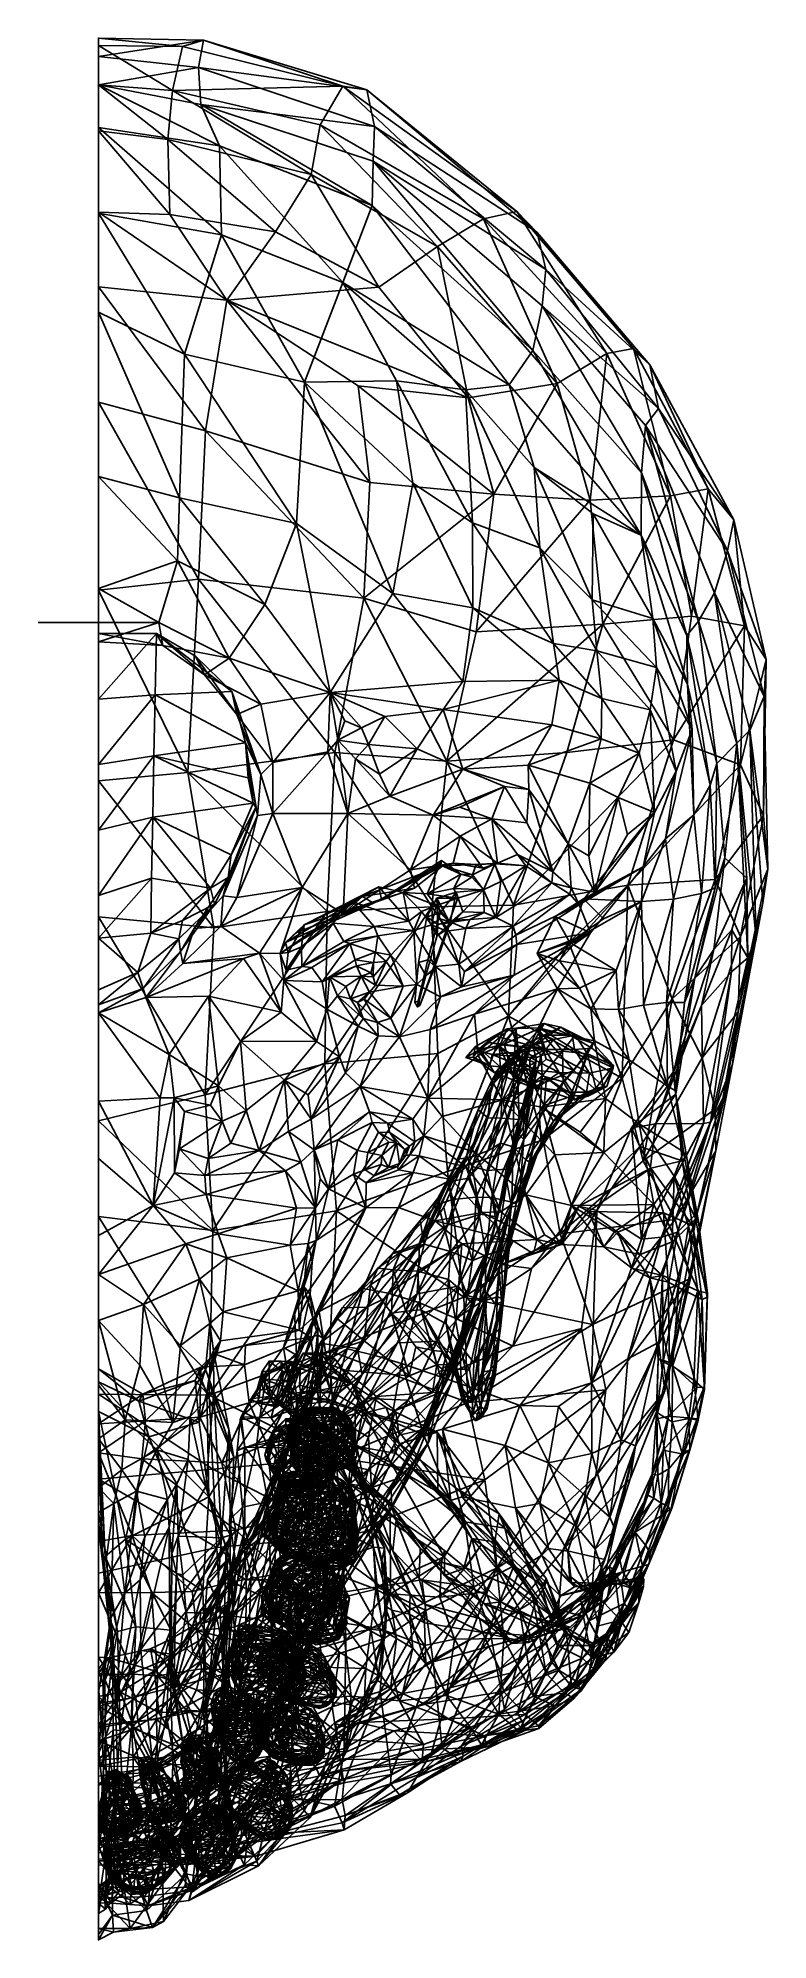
# Model space of a CAD drawing. Header units: metres. Extents: x -8 to 93, y -165 to 99.
import ezdxf

# ---------------------------------------------------------------- set-up
doc = ezdxf.new("R2010")
doc.units = ezdxf.units.M

msp = doc.modelspace()

# ---------------------------------------------------------------- linework, layer by layer
at = {"layer": 'jaw_half'}
for points in [[(55.12, -39.63, 271.02), (52.5, -41.1, 272.74), (52.83, -41.65, 274.21)], [(55.12, -39.63, 271.02), (53.02, -41.39, 269.52), (52.5, -41.1, 272.74)], [(55.12, -39.63, 271.02), (52.83, -41.65, 274.21), (54.4, -40.55, 273.37)], [(56.9, -38.66, 267.22), (53.02, -41.39, 269.52), (55.12, -39.63, 271.02)], [(55.83, -41.11, 264.85), (53.02, -41.39, 269.52), (56.9, -38.66, 267.22)], [(62.16, -41.51, 274.9), (55.12, -39.63, 271.02), (54.4, -40.55, 273.37)], [(62.16, -41.51, 274.9), (56.9, -38.66, 267.22), (55.12, -39.63, 271.02)], [(58.1, -38.55, 262.56), (55.83, -41.11, 264.85), (56.9, -38.66, 267.22)], [(58.1, -38.55, 262.56), (56.47, -40.78, 262.69), (55.83, -41.11, 264.85)], [(57.76, -45.44, 255.32), (56.47, -40.78, 262.69), (58.1, -38.55, 262.56)], [(61.28, -38.52, 271.07), (58.1, -38.55, 262.56), (56.9, -38.66, 267.22)], [(62.16, -41.51, 274.9), (61.28, -38.52, 271.07), (56.9, -38.66, 267.22)], [(59.08, -41, 234.68), (57.14, -43.99, 235.05), (62.03, -39.54, 250.19)], [(62.03, -39.54, 250.19), (57.14, -43.99, 235.05), (60.1, -41.32, 250.63)], [(57.76, -45.44, 255.32), (58.1, -38.55, 262.56), (58.46, -41.88, 256.51)], [(62.01, -37.92, 261.7), (58.46, -41.88, 256.51), (58.1, -38.55, 262.56)], [(62.01, -37.92, 261.7), (58.1, -38.55, 262.56), (61.28, -38.52, 271.07)], [(62.01, -37.92, 261.7), (60.1, -41.32, 250.63), (58.46, -41.88, 256.51)], [(62.03, -39.54, 250.19), (60.4, -40.95, 234.71), (59.08, -41, 234.68)], [(64.35, -38.41, 261.54), (60.1, -41.32, 250.63), (62.01, -37.92, 261.7)], [(64.35, -38.41, 261.54), (62.03, -39.54, 250.19), (60.1, -41.32, 250.63)], [(63.33, -40.12, 250.03), (60.4, -40.95, 234.71), (62.03, -39.54, 250.19)], [(65.98, -39.73, 271.44), (62.01, -37.92, 261.7), (61.28, -38.52, 271.07)], [(66.24, -41.51, 274.4), (65.98, -39.73, 271.44), (61.28, -38.52, 271.07)], [(66.24, -41.51, 274.4), (61.28, -38.52, 271.07), (62.16, -41.51, 274.9)], [(65.98, -39.73, 271.44), (64.35, -38.41, 261.54), (62.01, -37.92, 261.7)], [(66.33, -39.52, 261.7), (62.03, -39.54, 250.19), (64.35, -38.41, 261.54)], [(66.33, -39.52, 261.7), (63.33, -40.12, 250.03), (62.03, -39.54, 250.19)], [(64.6, -41.76, 249.93), (63.33, -40.12, 250.03), (66.33, -39.52, 261.7)], [(68.79, -40.67, 271.61), (66.33, -39.52, 261.7), (64.35, -38.41, 261.54)], [(68.79, -40.67, 271.61), (64.35, -38.41, 261.54), (65.98, -39.73, 271.44)], [(64.6, -41.76, 249.93), (66.33, -39.52, 261.7), (68.06, -42.12, 260.69)], [(68.06, -42.12, 260.69), (66.33, -39.52, 261.7), (68.79, -40.67, 271.61)], [(52.83, -41.65, 274.21), (52.5, -41.1, 272.74), (51.15, -42.62, 273.94)], [(52.17, -42.58, 271.62), (51.15, -42.62, 273.94), (52.5, -41.1, 272.74)], [(52.83, -41.65, 274.21), (51.15, -42.62, 273.94), (54.49, -43.79, 275.52)], [(53.02, -41.39, 269.52), (52.17, -42.58, 271.62), (52.5, -41.1, 272.74)], [(55.12, -44.75, 273.54), (52.17, -42.58, 271.62), (53.02, -41.39, 269.52)], [(55.99, -40.88, 274.28), (54.4, -40.55, 273.37), (52.83, -41.65, 274.21)], [(55.99, -40.88, 274.28), (52.83, -41.65, 274.21), (54.82, -42.21, 275.17)], [(52.83, -41.65, 274.21), (54.49, -43.79, 275.52), (54.82, -42.21, 275.17)], [(55.91, -43.92, 271.63), (53.02, -41.39, 269.52), (55.83, -41.11, 264.85)], [(55.91, -43.92, 271.63), (55.12, -44.75, 273.54), (53.02, -41.39, 269.52)], [(54.19, -55.64, 234.69), (60.1, -41.32, 250.63), (57.14, -43.99, 235.05)], [(54.19, -55.64, 234.69), (56.88, -51.01, 243.89), (60.1, -41.32, 250.63)], [(62.16, -41.51, 274.9), (54.4, -40.55, 273.37), (55.99, -40.88, 274.28)], [(54.82, -42.21, 275.17), (54.49, -43.79, 275.52), (59.98, -44.34, 276.59)], [(55.99, -40.88, 274.28), (54.82, -42.21, 275.17), (62.16, -41.51, 274.9)], [(62.16, -41.51, 274.9), (54.82, -42.21, 275.17), (60.09, -42.65, 275.92)], [(54.82, -42.21, 275.17), (59.98, -44.34, 276.59), (60.09, -42.65, 275.92)], [(57.22, -42.47, 218.8), (55.02, -46.23, 219.9), (59.08, -41, 234.68)], [(55.02, -46.23, 219.9), (57.14, -43.99, 235.05), (59.08, -41, 234.68)], [(57.76, -45.44, 255.32), (55.83, -41.11, 264.85), (56.47, -40.78, 262.69)], [(58.63, -43.07, 267.86), (55.91, -43.92, 271.63), (55.83, -41.11, 264.85)], [(62.35, -45.49, 267.84), (58.63, -43.07, 267.86), (55.83, -41.11, 264.85)], [(62.35, -45.49, 267.84), (55.83, -41.11, 264.85), (60.47, -46.24, 259.01)], [(60.47, -46.24, 259.01), (55.83, -41.11, 264.85), (57.76, -45.44, 255.32)], [(56.88, -51.01, 243.89), (55.94, -54.56, 245.15), (60.1, -41.32, 250.63)], [(55.94, -54.56, 245.15), (57.83, -48.58, 249.84), (60.1, -41.32, 250.63)], [(59.08, -41.76, 218.22), (58.92, -42.59, 212.85), (57.13, -42.99, 213.65)], [(59.08, -41.76, 218.22), (57.13, -42.99, 213.65), (57.22, -42.47, 218.8)], [(60.4, -40.95, 234.71), (59.08, -41.76, 218.22), (57.22, -42.47, 218.8)], [(60.4, -40.95, 234.71), (57.22, -42.47, 218.8), (59.08, -41, 234.68)], [(57.83, -48.58, 249.84), (57.76, -45.44, 255.32), (60.1, -41.32, 250.63)], [(60.1, -41.32, 250.63), (57.76, -45.44, 255.32), (58.46, -41.88, 256.51)], [(60.9, -42.68, 217.79), (58.92, -42.59, 212.85), (59.08, -41.76, 218.22)], [(60.9, -42.68, 217.79), (59.08, -41.76, 218.22), (60.4, -40.95, 234.71)], [(62.16, -41.51, 274.9), (60.09, -42.65, 275.92), (64.13, -44.71, 276.3)], [(61.6, -42.35, 234.14), (60.4, -40.95, 234.71), (63.33, -40.12, 250.03)], [(60.9, -42.68, 217.79), (60.4, -40.95, 234.71), (61.6, -42.35, 234.14)], [(61.6, -42.35, 234.14), (63.33, -40.12, 250.03), (64.6, -41.76, 249.93)], [(61.76, -45.2, 232.65), (61.6, -42.35, 234.14), (64.6, -41.76, 249.93)], [(61.76, -45.2, 232.65), (64.6, -41.76, 249.93), (64.66, -46.01, 248.29)], [(66.24, -41.51, 274.4), (62.16, -41.51, 274.9), (68.34, -44.81, 275.37)], [(62.16, -41.51, 274.9), (64.13, -44.71, 276.3), (68.34, -44.81, 275.37)], [(64.66, -46.01, 248.29), (64.6, -41.76, 249.93), (68.06, -42.12, 260.69)], [(64.6, -50.61, 258.41), (68.06, -42.12, 260.69), (69.21, -46.92, 266.17)], [(66.06, -48.34, 255.45), (68.06, -42.12, 260.69), (64.6, -50.61, 258.41)], [(64.66, -46.01, 248.29), (68.06, -42.12, 260.69), (66.06, -48.34, 255.45)], [(68.79, -40.67, 271.61), (65.98, -39.73, 271.44), (68.67, -41.36, 273.24)], [(68.67, -41.36, 273.24), (65.98, -39.73, 271.44), (66.24, -41.51, 274.4)], [(71.62, -44.07, 274.77), (68.67, -41.36, 273.24), (66.24, -41.51, 274.4)], [(66.24, -41.51, 274.4), (68.34, -44.81, 275.37), (71.62, -44.07, 274.77)], [(68.06, -42.12, 260.69), (68.79, -40.67, 271.61), (71.69, -43.75, 272.22)], [(68.06, -42.12, 260.69), (71.69, -43.75, 272.22), (69.21, -46.92, 266.17)], [(71.69, -43.75, 272.22), (68.79, -40.67, 271.61), (68.67, -41.36, 273.24)], [(71.69, -43.75, 272.22), (68.67, -41.36, 273.24), (71.62, -44.07, 274.77)], [(54.49, -43.79, 275.52), (51.15, -42.62, 273.94), (52.17, -42.58, 271.62)], [(55.02, -46.23, 219.9), (51.56, -56.61, 226.24), (57.14, -43.99, 235.05)], [(51.56, -56.61, 226.24), (54.19, -55.64, 234.69), (57.14, -43.99, 235.05)], [(55.12, -44.75, 273.54), (54.49, -43.79, 275.52), (52.17, -42.58, 271.62)], [(54.18, -51.05, 201.83), (54.81, -45.73, 210.97), (56.18, -44.87, 208.74)], [(56.18, -44.87, 208.74), (56.04, -51.07, 199.53), (54.18, -51.05, 201.83)], [(59.98, -44.34, 276.59), (54.49, -43.79, 275.52), (55.12, -44.75, 273.54)], [(57.13, -42.99, 213.65), (54.81, -45.73, 210.97), (55.64, -44.3, 214.5)], [(57.13, -42.99, 213.65), (56.18, -44.87, 208.74), (54.81, -45.73, 210.97)], [(54.81, -45.73, 210.97), (55.02, -46.23, 219.9), (55.64, -44.3, 214.5)], [(57.13, -42.99, 213.65), (55.02, -46.23, 219.9), (57.22, -42.47, 218.8)], [(57.13, -42.99, 213.65), (55.64, -44.3, 214.5), (55.02, -46.23, 219.9)], [(60.89, -46.93, 274.41), (55.12, -44.75, 273.54), (55.91, -43.92, 271.63)], [(60.89, -46.93, 274.41), (59.98, -44.34, 276.59), (55.12, -44.75, 273.54)], [(61.11, -46.8, 272.36), (55.91, -43.92, 271.63), (58.63, -43.07, 267.86)], [(61.11, -46.8, 272.36), (60.89, -46.93, 274.41), (55.91, -43.92, 271.63)], [(58.3, -44.44, 207.76), (56.04, -51.07, 199.53), (56.18, -44.87, 208.74)], [(58.57, -51.24, 199.66), (56.04, -51.07, 199.53), (58.3, -44.44, 207.76)], [(58.92, -42.59, 212.85), (58.3, -44.44, 207.76), (56.18, -44.87, 208.74)], [(58.92, -42.59, 212.85), (56.18, -44.87, 208.74), (57.13, -42.99, 213.65)], [(60.78, -43.39, 212.43), (58.3, -44.44, 207.76), (58.92, -42.59, 212.85)], [(60.78, -43.39, 212.43), (60.11, -45.06, 207.93), (58.3, -44.44, 207.76)], [(60.11, -45.06, 207.93), (58.57, -51.24, 199.66), (58.3, -44.44, 207.76)], [(62.35, -45.49, 267.84), (61.11, -46.8, 272.36), (58.63, -43.07, 267.86)], [(60.9, -42.68, 217.79), (60.78, -43.39, 212.43), (58.92, -42.59, 212.85)], [(59.36, -49.33, 207.7), (60.78, -43.39, 212.43), (59.97, -48.1, 211.7)], [(59.36, -49.33, 207.7), (60.11, -45.06, 207.93), (60.78, -43.39, 212.43)], [(59.97, -48.1, 211.7), (60.78, -43.39, 212.43), (60.66, -46.05, 216.56)], [(60.09, -42.65, 275.92), (59.98, -44.34, 276.59), (64.13, -44.71, 276.3)], [(59.98, -44.34, 276.59), (60.89, -46.93, 274.41), (64.13, -44.71, 276.3)], [(60.66, -46.05, 216.56), (60.9, -42.68, 217.79), (61.6, -42.35, 234.14)], [(60.66, -46.05, 216.56), (61.6, -42.35, 234.14), (61.76, -45.2, 232.65)], [(60.78, -43.39, 212.43), (60.9, -42.68, 217.79), (60.66, -46.05, 216.56)], [(64.13, -44.71, 276.3), (60.89, -46.93, 274.41), (65.97, -47.45, 273.79)], [(64.13, -44.71, 276.3), (67.93, -47.44, 273.15), (68.34, -44.81, 275.37)], [(64.13, -44.71, 276.3), (65.97, -47.45, 273.79), (67.93, -47.44, 273.15)], [(68.34, -44.81, 275.37), (67.93, -47.44, 273.15), (70.22, -46.67, 273.26)], [(71.62, -44.07, 274.77), (68.34, -44.81, 275.37), (70.22, -46.67, 273.26)], [(69.21, -46.92, 266.17), (71.69, -43.75, 272.22), (70.73, -46.65, 271.61)], [(70.73, -46.65, 271.61), (71.62, -44.07, 274.77), (70.22, -46.67, 273.26)], [(70.73, -46.65, 271.61), (71.69, -43.75, 272.22), (71.62, -44.07, 274.77)], [(52.83, -49.93, 211.18), (50.19, -56.71, 220.2), (55.02, -46.23, 219.9)], [(55.02, -46.23, 219.9), (50.19, -56.71, 220.2), (51.56, -56.61, 226.24)], [(54.81, -45.73, 210.97), (52.83, -49.93, 211.18), (55.02, -46.23, 219.9)], [(54.18, -51.05, 201.83), (52.83, -49.93, 211.18), (54.81, -45.73, 210.97)], [(57.74, -55.05, 248.59), (62.05, -49.3, 259.18), (60.47, -46.24, 259.01)], [(57.74, -55.05, 248.59), (60.47, -46.24, 259.01), (58.64, -50.25, 251.9)], [(57.83, -48.58, 249.84), (60.47, -46.24, 259.01), (57.76, -45.44, 255.32)], [(57.83, -48.58, 249.84), (58.64, -50.25, 251.9), (60.47, -46.24, 259.01)], [(58.57, -51.24, 199.66), (60.11, -45.06, 207.93), (59.36, -49.33, 207.7)], [(59.22, -54.03, 215.63), (60.66, -46.05, 216.56), (61.76, -45.2, 232.65)], [(59.22, -54.03, 215.63), (61.76, -45.2, 232.65), (61.37, -51.07, 233.35)], [(59.97, -48.1, 211.7), (60.66, -46.05, 216.56), (59.22, -54.03, 215.63)], [(60.47, -46.24, 259.01), (62.05, -49.3, 259.18), (62.35, -45.49, 267.84)], [(65.97, -47.45, 273.79), (60.89, -46.93, 274.41), (61.11, -46.8, 272.36)], [(66.26, -48.53, 271.97), (61.11, -46.8, 272.36), (62.35, -45.49, 267.84)], [(66.26, -48.53, 271.97), (65.97, -47.45, 273.79), (61.11, -46.8, 272.36)], [(61.76, -45.2, 232.65), (64.66, -46.01, 248.29), (61.37, -51.07, 233.35)], [(61.37, -51.07, 233.35), (64.66, -46.01, 248.29), (61.63, -54.45, 244.2)], [(61.63, -54.45, 244.2), (64.66, -46.01, 248.29), (66.06, -48.34, 255.45)], [(66.09, -47.92, 268.09), (62.35, -45.49, 267.84), (62.05, -49.3, 259.18)], [(66.26, -48.53, 271.97), (62.35, -45.49, 267.84), (66.09, -47.92, 268.09)], [(69.21, -46.92, 266.17), (67.17, -48.1, 267), (64.6, -50.61, 258.41)], [(67.93, -47.44, 273.15), (65.97, -47.45, 273.79), (66.26, -48.53, 271.97)], [(68.13, -48, 271.76), (67.93, -47.44, 273.15), (66.26, -48.53, 271.97)], [(70.73, -46.65, 271.61), (67.17, -48.1, 267), (69.21, -46.92, 266.17)], [(70.73, -46.65, 271.61), (68.13, -48, 271.76), (67.17, -48.1, 267)], [(70.22, -46.67, 273.26), (67.93, -47.44, 273.15), (68.13, -48, 271.76)], [(70.73, -46.65, 271.61), (70.22, -46.67, 273.26), (68.13, -48, 271.76)], [(51.21, -56.3, 203.84), (48.37, -60.68, 207.67), (52.83, -49.93, 211.18)], [(48.37, -60.68, 207.67), (50.19, -56.71, 220.2), (52.83, -49.93, 211.18)], [(54.18, -51.05, 201.83), (51.21, -56.3, 203.84), (52.83, -49.93, 211.18)], [(55.94, -54.56, 245.15), (57.74, -55.05, 248.59), (57.83, -48.58, 249.84)], [(58.57, -51.24, 199.66), (59.36, -49.33, 207.7), (57.64, -56.32, 202.39)], [(57.64, -56.32, 202.39), (59.36, -49.33, 207.7), (58.57, -53.34, 208.14)], [(57.74, -55.05, 248.59), (58.64, -50.25, 251.9), (57.83, -48.58, 249.84)], [(57.74, -55.05, 248.59), (59.46, -56.88, 251.22), (62.05, -49.3, 259.18)], [(59.36, -49.33, 207.7), (59.13, -52.38, 212.13), (58.57, -53.34, 208.14)], [(59.97, -48.1, 211.7), (59.22, -54.03, 215.63), (59.13, -52.38, 212.13)], [(59.36, -49.33, 207.7), (59.97, -48.1, 211.7), (59.13, -52.38, 212.13)], [(59.46, -56.88, 251.22), (63.33, -51.51, 259.17), (62.05, -49.3, 259.18)], [(60.11, -57.22, 250.93), (66.06, -48.34, 255.45), (64.6, -50.61, 258.41)], [(60.81, -56.47, 249.4), (66.06, -48.34, 255.45), (60.11, -57.22, 250.93)], [(61.63, -54.45, 244.2), (66.06, -48.34, 255.45), (60.81, -56.47, 249.4)], [(63.33, -51.51, 259.17), (66.09, -47.92, 268.09), (62.05, -49.3, 259.18)], [(67.17, -48.1, 267), (66.09, -47.92, 268.09), (63.33, -51.51, 259.17)], [(67.17, -48.1, 267), (63.33, -51.51, 259.17), (64.6, -50.61, 258.41)], [(68.13, -48, 271.76), (66.09, -47.92, 268.09), (67.17, -48.1, 267)], [(68.13, -48, 271.76), (66.26, -48.53, 271.97), (66.09, -47.92, 268.09)], [(52, -57.8, 198.22), (51.21, -56.3, 203.84), (54.18, -51.05, 201.83)], [(52, -57.8, 198.22), (54.18, -51.05, 201.83), (56.04, -51.07, 199.53)], [(54.11, -58.37, 195.43), (52, -57.8, 198.22), (56.04, -51.07, 199.53)], [(56.04, -51.07, 199.53), (58.57, -51.24, 199.66), (54.11, -58.37, 195.43)], [(58.57, -51.24, 199.66), (56.75, -58.17, 196.58), (54.11, -58.37, 195.43)], [(54.19, -55.64, 234.69), (55.94, -54.56, 245.15), (56.88, -51.01, 243.89)], [(55.49, -64.77, 196.17), (58.57, -51.24, 199.66), (57.64, -56.32, 202.39)], [(55.49, -64.77, 196.17), (56.75, -58.17, 196.58), (58.57, -51.24, 199.66)], [(59.22, -54.03, 215.63), (61.37, -51.07, 233.35), (58.5, -63.28, 232.26)], [(58.5, -63.28, 232.26), (61.37, -51.07, 233.35), (59.4, -60.82, 240.3)], [(58.57, -53.34, 208.14), (59.13, -52.38, 212.13), (59.22, -54.03, 215.63)], [(61.37, -51.07, 233.35), (61.63, -54.45, 244.2), (59.4, -60.82, 240.3)], [(63.33, -51.51, 259.17), (59.46, -56.88, 251.22), (60.11, -57.22, 250.93)], [(64.6, -50.61, 258.41), (63.33, -51.51, 259.17), (60.11, -57.22, 250.93)], [(51.49, -59.44, 235.48), (52.57, -62.04, 243.19), (55.94, -54.56, 245.15)], [(54.19, -55.64, 234.69), (51.49, -59.44, 235.48), (55.94, -54.56, 245.15)], [(52.57, -62.04, 243.19), (54.77, -62.12, 246.38), (55.94, -54.56, 245.15)], [(55.94, -54.56, 245.15), (54.77, -62.12, 246.38), (57.74, -55.05, 248.59)], [(57.74, -55.05, 248.59), (54.77, -62.12, 246.38), (57.52, -62.76, 248.95)], [(56.84, -59.95, 205.49), (58.57, -53.34, 208.14), (59.22, -54.03, 215.63)], [(57.64, -56.32, 202.39), (58.57, -53.34, 208.14), (56.84, -59.95, 205.49)], [(56.84, -59.95, 205.49), (59.22, -54.03, 215.63), (57.48, -63.38, 221.72)], [(59.22, -54.03, 215.63), (58.5, -63.28, 232.26), (57.48, -63.38, 221.72)], [(57.74, -55.05, 248.59), (57.52, -62.76, 248.95), (59.46, -56.88, 251.22)], [(61.63, -54.45, 244.2), (60.81, -56.47, 249.4), (59.02, -61.04, 246.38)], [(59.4, -60.82, 240.3), (61.63, -54.45, 244.2), (59.02, -61.04, 246.38)], [(51.21, -56.3, 203.84), (44.63, -68.54, 204.58), (48.37, -60.68, 207.67)], [(48.08, -63.43, 201.01), (44.63, -68.54, 204.58), (51.21, -56.3, 203.84)], [(48.37, -60.68, 207.67), (47.22, -62.22, 222.43), (50.19, -56.71, 220.2)], [(50.19, -56.71, 220.2), (47.22, -62.22, 222.43), (48.68, -59.92, 229.42)], [(48.64, -65.9, 195.13), (48.08, -63.43, 201.01), (51.21, -56.3, 203.84)], [(48.64, -65.9, 195.13), (51.21, -56.3, 203.84), (52, -57.8, 198.22)], [(52, -57.8, 198.22), (53.15, -64.4, 192.85), (48.64, -65.9, 195.13)], [(51.56, -56.61, 226.24), (48.68, -59.92, 229.42), (51.49, -59.44, 235.48)], [(51.56, -56.61, 226.24), (50.19, -56.71, 220.2), (48.68, -59.92, 229.42)], [(51.56, -56.61, 226.24), (51.49, -59.44, 235.48), (54.19, -55.64, 234.69)], [(53.15, -64.4, 192.85), (52, -57.8, 198.22), (54.11, -58.37, 195.43)], [(56.75, -58.17, 196.58), (55.49, -64.77, 196.17), (54.11, -58.37, 195.43)], [(54.75, -67.74, 200.62), (57.64, -56.32, 202.39), (56.84, -59.95, 205.49)], [(55.49, -64.77, 196.17), (57.64, -56.32, 202.39), (54.75, -67.74, 200.62)], [(59.46, -56.88, 251.22), (57.52, -62.76, 248.95), (58.13, -62.97, 249.14)], [(59.46, -56.88, 251.22), (58.13, -62.97, 249.14), (60.11, -57.22, 250.93)], [(59.02, -61.04, 246.38), (60.11, -57.22, 250.93), (58.13, -62.97, 249.14)], [(59.02, -61.04, 246.38), (60.81, -56.47, 249.4), (60.11, -57.22, 250.93)], [(44.63, -68.54, 204.58), (46.15, -64.35, 212.47), (48.37, -60.68, 207.67)], [(48.37, -60.68, 207.67), (46.15, -64.35, 212.47), (47.22, -62.22, 222.43)], [(47.22, -62.22, 222.43), (47.29, -63.05, 228.69), (48.68, -59.92, 229.42)], [(47.29, -63.05, 228.69), (49.31, -62.4, 237.07), (48.68, -59.92, 229.42)], [(48.68, -59.92, 229.42), (49.31, -62.4, 237.07), (51.49, -59.44, 235.48)], [(51.49, -59.44, 235.48), (49.31, -62.4, 237.07), (52.57, -62.04, 243.19)], [(53.15, -64.4, 192.85), (54.11, -58.37, 195.43), (55.49, -64.77, 196.17)], [(54.75, -67.74, 200.62), (56.84, -59.95, 205.49), (55.58, -67.92, 213.97)], [(56.84, -59.95, 205.49), (57.48, -63.38, 221.72), (55.58, -67.92, 213.97)], [(48.64, -65.9, 195.13), (44.63, -68.54, 204.58), (48.08, -63.43, 201.01)], [(46.15, -64.35, 212.47), (44.79, -65.3, 223.59), (47.22, -62.22, 222.43)], [(47.22, -62.22, 222.43), (44.79, -65.3, 223.59), (47.29, -63.05, 228.69)], [(44.79, -65.3, 223.59), (45.35, -68.58, 229.83), (47.29, -63.05, 228.69)], [(47.29, -63.05, 228.69), (45.35, -68.58, 229.83), (49.01, -69.61, 237.98)], [(47.29, -63.05, 228.69), (49.01, -69.61, 237.98), (49.31, -62.4, 237.07)], [(49.31, -62.4, 237.07), (49.01, -69.61, 237.98), (52.07, -70.85, 244.55)], [(49.31, -62.4, 237.07), (52.07, -70.85, 244.55), (52.57, -62.04, 243.19)], [(52.57, -62.04, 243.19), (52.07, -70.85, 244.55), (53.95, -70.12, 247.37)], [(52.57, -62.04, 243.19), (53.95, -70.12, 247.37), (54.77, -62.12, 246.38)], [(57.48, -63.38, 221.72), (54.06, -75.35, 226.01), (53.07, -76.83, 222.18)], [(55.58, -67.92, 213.97), (57.48, -63.38, 221.72), (53.07, -76.83, 222.18)], [(54.77, -62.12, 246.38), (53.95, -70.12, 247.37), (56.03, -69.43, 249.39)], [(54.06, -75.35, 226.01), (58.5, -63.28, 232.26), (55.79, -72.12, 232.24)], [(57.48, -63.38, 221.72), (58.5, -63.28, 232.26), (54.06, -75.35, 226.01)], [(54.77, -62.12, 246.38), (56.03, -69.43, 249.39), (57.52, -62.76, 248.95)], [(55.79, -72.12, 232.24), (59.4, -60.82, 240.3), (57.25, -68.53, 239.54)], [(55.79, -72.12, 232.24), (58.5, -63.28, 232.26), (59.4, -60.82, 240.3)], [(57.52, -62.76, 248.95), (56.03, -69.43, 249.39), (56.8, -69.58, 249.95)], [(57.52, -62.76, 248.95), (56.8, -69.58, 249.95), (58.13, -62.97, 249.14)], [(59.4, -60.82, 240.3), (59.02, -61.04, 246.38), (56.83, -69.86, 246.77)], [(57.25, -68.53, 239.54), (59.4, -60.82, 240.3), (56.83, -69.86, 246.77)], [(59.02, -61.04, 246.38), (58.13, -62.97, 249.14), (56.83, -69.86, 246.77)], [(56.83, -69.86, 246.77), (58.13, -62.97, 249.14), (57, -69.44, 249.56)], [(40.92, -69.9, 212.39), (44.79, -65.3, 223.59), (46.15, -64.35, 212.47)], [(44.63, -68.54, 204.58), (40.92, -69.9, 212.39), (46.15, -64.35, 212.47)], [(40.92, -69.9, 212.39), (42.06, -69.72, 225.29), (44.79, -65.3, 223.59)], [(44.79, -65.3, 223.59), (42.06, -69.72, 225.29), (45.35, -68.58, 229.83)], [(53.15, -64.4, 192.85), (44.38, -75.5, 190.66), (48.64, -65.9, 195.13)], [(53.15, -64.4, 192.85), (50.05, -74.44, 188.86), (44.38, -75.5, 190.66)], [(44.38, -75.5, 190.66), (44.64, -70.43, 198.01), (48.64, -65.9, 195.13)], [(48.64, -65.9, 195.13), (44.64, -70.43, 198.01), (44.63, -68.54, 204.58)], [(50.05, -74.44, 188.86), (53.15, -64.4, 192.85), (55.49, -64.77, 196.17)], [(50.05, -74.44, 188.86), (55.49, -64.77, 196.17), (51.97, -76.86, 192.13)], [(51.97, -76.86, 192.13), (55.49, -64.77, 196.17), (54.75, -67.74, 200.62)], [(44.63, -68.54, 204.58), (37.34, -77.33, 204.78), (40.92, -69.9, 212.39)], [(39.89, -76.09, 201.42), (37.34, -77.33, 204.78), (44.63, -68.54, 204.58)], [(44.64, -70.43, 198.01), (39.89, -76.09, 201.42), (44.63, -68.54, 204.58)], [(41.02, -72.15, 224.51), (44.42, -72.36, 228.97), (45.35, -68.58, 229.83)], [(41.02, -72.15, 224.51), (45.35, -68.58, 229.83), (42.06, -69.72, 225.29)], [(44.42, -72.36, 228.97), (49.01, -69.61, 237.98), (45.35, -68.58, 229.83)], [(51.6, -78.96, 195.07), (54.75, -67.74, 200.62), (53.32, -73.38, 210.18)], [(51.97, -76.86, 192.13), (54.75, -67.74, 200.62), (51.6, -78.96, 195.07)], [(53.32, -73.38, 210.18), (55.58, -67.92, 213.97), (53.07, -76.83, 222.18)], [(54.75, -67.74, 200.62), (55.58, -67.92, 213.97), (53.32, -73.38, 210.18)], [(55.79, -72.12, 232.24), (57.25, -68.53, 239.54), (56.08, -76.64, 245.32)], [(57.25, -68.53, 239.54), (56.28, -77.12, 249.83), (56.08, -76.64, 245.32)], [(57.25, -68.53, 239.54), (56.83, -69.86, 246.77), (56.28, -77.12, 249.83)], [(40.92, -69.9, 212.39), (33.94, -77.46, 213.36), (38.87, -71.94, 218.74)], [(37.34, -77.33, 204.78), (33.94, -77.46, 213.36), (40.92, -69.9, 212.39)], [(36.05, -83.12, 197.51), (39.89, -76.09, 201.42), (44.64, -70.43, 198.01)], [(40.2, -78.9, 193.9), (36.05, -83.12, 197.51), (44.64, -70.43, 198.01)], [(38.87, -71.94, 218.74), (41.02, -72.15, 224.51), (42.06, -69.72, 225.29)], [(42.06, -69.72, 225.29), (40.92, -69.9, 212.39), (38.87, -71.94, 218.74)], [(44.38, -75.5, 190.66), (40.2, -78.9, 193.9), (44.64, -70.43, 198.01)], [(44.42, -72.36, 228.97), (48.72, -73.51, 237.16), (49.01, -69.61, 237.98)], [(48.72, -73.51, 237.16), (51.33, -75.75, 244.26), (49.01, -69.61, 237.98)], [(49.01, -69.61, 237.98), (51.33, -75.75, 244.26), (52.07, -70.85, 244.55)], [(51.33, -75.75, 244.26), (53.95, -70.12, 247.37), (52.07, -70.85, 244.55)], [(51.33, -75.75, 244.26), (53.78, -76.41, 249.03), (53.95, -70.12, 247.37)], [(53.95, -70.12, 247.37), (53.78, -76.41, 249.03), (56.03, -69.43, 249.39)], [(53.78, -76.41, 249.03), (55.56, -75.93, 251.7), (56.03, -69.43, 249.39)], [(56.03, -69.43, 249.39), (55.56, -75.93, 251.7), (56.3, -76.21, 253.02)], [(56.03, -69.43, 249.39), (56.3, -76.21, 253.02), (56.8, -69.58, 249.95)], [(56.83, -69.86, 246.77), (56.37, -76.34, 252.57), (56.28, -77.12, 249.83)], [(56.8, -69.58, 249.95), (56.3, -76.21, 253.02), (56.37, -76.34, 252.57)], [(56.83, -69.86, 246.77), (57, -69.44, 249.56), (56.37, -76.34, 252.57)], [(57, -69.44, 249.56), (56.8, -69.58, 249.95), (56.37, -76.34, 252.57)], [(33.3, -78.99, 216.12), (37.87, -74.27, 220.18), (38.87, -71.94, 218.74)], [(33.94, -77.46, 213.36), (33.3, -78.99, 216.12), (38.87, -71.94, 218.74)], [(38.87, -71.94, 218.74), (37.87, -74.27, 220.18), (41.02, -72.15, 224.51)], [(41.02, -72.15, 224.51), (37.87, -74.27, 220.18), (40.81, -78.17, 219.82)], [(40.81, -78.17, 219.82), (42.78, -77.93, 222.35), (41.02, -72.15, 224.51)], [(42.78, -77.93, 222.35), (44.42, -72.36, 228.97), (41.02, -72.15, 224.51)], [(42.78, -77.93, 222.35), (44.88, -77.71, 225.86), (44.42, -72.36, 228.97)], [(44.88, -77.71, 225.86), (48.72, -73.51, 237.16), (44.42, -72.36, 228.97)], [(44.88, -77.71, 225.86), (48.4, -79.65, 234.1), (48.72, -73.51, 237.16)], [(48.4, -79.65, 234.1), (50.32, -82.52, 242.69), (48.72, -73.51, 237.16)], [(53.32, -73.38, 210.18), (51.13, -80.85, 216.77), (48.51, -87.19, 211.6)], [(50, -82.12, 204.8), (53.32, -73.38, 210.18), (48.51, -87.19, 211.6)], [(48.72, -73.51, 237.16), (50.32, -82.52, 242.69), (51.33, -75.75, 244.26)], [(51.6, -78.96, 195.07), (53.32, -73.38, 210.18), (50, -82.12, 204.8)], [(53.32, -73.38, 210.18), (53.07, -76.83, 222.18), (51.13, -80.85, 216.77)], [(54.06, -75.35, 226.01), (55.79, -72.12, 232.24), (55.25, -76.94, 237.85)], [(55.79, -72.12, 232.24), (56.08, -76.64, 245.32), (55.25, -76.94, 237.85)], [(37.87, -74.27, 220.18), (33.3, -78.99, 216.12), (37.01, -82.02, 216.85)], [(39.89, -76.09, 201.42), (33.61, -82.78, 202.65), (37.34, -77.33, 204.78)], [(36.05, -83.12, 197.51), (33.61, -82.78, 202.65), (39.89, -76.09, 201.42)], [(36.72, -86.7, 187.79), (40.2, -78.9, 193.9), (44.38, -75.5, 190.66)], [(41.64, -82.31, 186.48), (36.72, -86.7, 187.79), (44.38, -75.5, 190.66)], [(37.87, -74.27, 220.18), (37.01, -82.02, 216.85), (40.81, -78.17, 219.82)], [(50.05, -74.44, 188.86), (41.64, -82.31, 186.48), (44.38, -75.5, 190.66)], [(50.05, -74.44, 188.86), (47.15, -82.1, 185.77), (41.64, -82.31, 186.48)], [(47.15, -82.1, 185.77), (50.05, -74.44, 188.86), (51.97, -76.86, 192.13)], [(50.32, -82.52, 242.69), (53.78, -76.41, 249.03), (51.33, -75.75, 244.26)], [(50.32, -82.52, 242.69), (52.24, -85.11, 249.62), (53.78, -76.41, 249.03)], [(54.06, -75.35, 226.01), (51.64, -85.98, 234.95), (50.71, -84.42, 226.45)], [(53.07, -76.83, 222.18), (54.06, -75.35, 226.01), (50.71, -84.42, 226.45)], [(54.06, -75.35, 226.01), (52.14, -89.21, 242.8), (51.64, -85.98, 234.95)], [(54.06, -75.35, 226.01), (53.43, -86.26, 244.18), (52.14, -89.21, 242.8)], [(53.78, -76.41, 249.03), (52.24, -85.11, 249.62), (54.2, -81.39, 252.91)], [(54.06, -75.35, 226.01), (55.25, -76.94, 237.85), (53.43, -86.26, 244.18)], [(55.25, -76.94, 237.85), (56.08, -76.64, 245.32), (53.43, -86.26, 244.18)], [(53.43, -86.26, 244.18), (56.08, -76.64, 245.32), (54.95, -81.75, 246.22)], [(53.78, -76.41, 249.03), (54.2, -81.39, 252.91), (55.56, -75.93, 251.7)], [(55.56, -75.93, 251.7), (54.2, -81.39, 252.91), (55.33, -80.79, 255.33)], [(56.08, -76.64, 245.32), (55.62, -82.12, 253.28), (54.95, -81.75, 246.22)], [(55.56, -75.93, 251.7), (55.33, -80.79, 255.33), (56.3, -76.21, 253.02)], [(56.3, -76.21, 253.02), (55.33, -80.79, 255.33), (55.98, -80.3, 255.74)], [(56.08, -76.64, 245.32), (56.28, -77.12, 249.83), (55.62, -82.12, 253.28)], [(56.28, -77.12, 249.83), (56.37, -76.34, 252.57), (55.93, -80.4, 255.24)], [(56.37, -76.34, 252.57), (55.98, -80.3, 255.74), (55.93, -80.4, 255.24)], [(56.37, -76.34, 252.57), (56.3, -76.21, 253.02), (55.98, -80.3, 255.74)], [(29.7, -84.33, 212.96), (33.3, -78.99, 216.12), (33.94, -77.46, 213.36)], [(30.87, -82.38, 209.17), (29.7, -84.33, 212.96), (33.94, -77.46, 213.36)], [(33.3, -78.99, 216.12), (29.7, -84.33, 212.96), (37.01, -82.02, 216.85)], [(37.34, -77.33, 204.78), (30.87, -82.38, 209.17), (33.94, -77.46, 213.36)], [(33.61, -82.78, 202.65), (30.87, -82.38, 209.17), (37.34, -77.33, 204.78)], [(36.72, -86.7, 187.79), (36.05, -83.12, 197.51), (40.2, -78.9, 193.9)], [(40.81, -78.17, 219.82), (37.01, -82.02, 216.85), (43.25, -86.89, 216.46)], [(40.81, -78.17, 219.82), (46.63, -83.39, 222.95), (42.78, -77.93, 222.35)], [(40.81, -78.17, 219.82), (43.25, -86.89, 216.46), (44.19, -82.89, 219.67)], [(44.19, -82.89, 219.67), (46.63, -83.39, 222.95), (40.81, -78.17, 219.82)], [(42.78, -77.93, 222.35), (47.9, -83.52, 226.87), (44.88, -77.71, 225.86)], [(42.78, -77.93, 222.35), (46.63, -83.39, 222.95), (47.9, -83.52, 226.87)], [(44.88, -77.71, 225.86), (49.36, -85.34, 235.69), (48.4, -79.65, 234.1)], [(44.88, -77.71, 225.86), (47.9, -83.52, 226.87), (49.36, -85.34, 235.69)], [(47.15, -82.1, 185.77), (51.97, -76.86, 192.13), (49.72, -84.35, 188.52)], [(49.1, -87.92, 191.15), (51.6, -78.96, 195.07), (50, -82.12, 204.8)], [(49.72, -84.35, 188.52), (51.6, -78.96, 195.07), (49.1, -87.92, 191.15)], [(49.46, -85.68, 221.83), (53.07, -76.83, 222.18), (50.71, -84.42, 226.45)], [(51.13, -80.85, 216.77), (53.07, -76.83, 222.18), (49.46, -85.68, 221.83)], [(49.72, -84.35, 188.52), (51.97, -76.86, 192.13), (51.6, -78.96, 195.07)], [(56.28, -77.12, 249.83), (55.93, -80.4, 255.24), (55.62, -82.12, 253.28)], [(47.68, -89.15, 214.62), (51.13, -80.85, 216.77), (49.46, -85.68, 221.83)], [(48.51, -87.19, 211.6), (51.13, -80.85, 216.77), (47.68, -89.15, 214.62)], [(48.4, -79.65, 234.1), (50.53, -88.53, 244.12), (50.32, -82.52, 242.69)], [(48.4, -79.65, 234.1), (49.36, -85.34, 235.69), (50.53, -88.53, 244.12)], [(52.24, -85.11, 249.62), (52.94, -84.26, 251.4), (54.2, -81.39, 252.91)], [(54.2, -81.39, 252.91), (52.86, -89.34, 255.21), (53.6, -86.36, 255.29)], [(52.94, -84.26, 251.4), (52.86, -89.34, 255.21), (54.2, -81.39, 252.91)], [(53.43, -86.26, 244.18), (54.95, -81.75, 246.22), (55.62, -82.12, 253.28)], [(54.2, -81.39, 252.91), (53.6, -86.36, 255.29), (55.33, -80.79, 255.33)], [(53.6, -86.36, 255.29), (54.57, -86.14, 258.25), (55.33, -80.79, 255.33)], [(55.33, -80.79, 255.33), (54.57, -86.14, 258.25), (55.98, -80.3, 255.74)], [(55.98, -80.3, 255.74), (54.57, -86.14, 258.25), (55.13, -86.14, 259.26)], [(55.93, -80.4, 255.24), (55.98, -80.3, 255.74), (55.13, -86.14, 259.26)], [(55.93, -80.4, 255.24), (55.13, -86.14, 259.26), (55.27, -86.13, 258.9)], [(55.93, -80.4, 255.24), (55.27, -86.13, 258.9), (55.22, -86.96, 256.34)], [(55.62, -82.12, 253.28), (55.93, -80.4, 255.24), (55.22, -86.96, 256.34)], [(33.61, -82.78, 202.65), (28.15, -89.29, 206.54), (30.87, -82.38, 209.17)], [(28.15, -89.29, 206.54), (28.45, -92.71, 210.64), (30.87, -82.38, 209.17)], [(29.93, -89.21, 200.05), (28.15, -89.29, 206.54), (33.61, -82.78, 202.65)], [(30.87, -82.38, 209.17), (28.45, -92.71, 210.64), (29.7, -84.33, 212.96)], [(29.7, -84.33, 212.96), (28.45, -92.71, 210.64), (34.43, -86.18, 214.75)], [(37.01, -82.02, 216.85), (29.7, -84.33, 212.96), (34.43, -86.18, 214.75)], [(36.05, -83.12, 197.51), (29.93, -89.21, 200.05), (33.61, -82.78, 202.65)], [(33.48, -89.27, 192.53), (29.93, -89.21, 200.05), (36.05, -83.12, 197.51)], [(36.72, -86.7, 187.79), (33.48, -89.27, 192.53), (36.05, -83.12, 197.51)], [(33.74, -92.4, 184.28), (36.72, -86.7, 187.79), (41.64, -82.31, 186.48)], [(37.47, -90.03, 182.29), (33.74, -92.4, 184.28), (41.64, -82.31, 186.48)], [(37.01, -82.02, 216.85), (34.43, -86.18, 214.75), (43.25, -86.89, 216.46)], [(47.15, -82.1, 185.77), (37.47, -90.03, 182.29), (41.64, -82.31, 186.48)], [(47.15, -82.1, 185.77), (43.11, -90.26, 181.49), (37.47, -90.03, 182.29)], [(43.11, -90.26, 181.49), (47.15, -82.1, 185.77), (49.72, -84.35, 188.52)], [(49.72, -84.35, 188.52), (45.98, -93.53, 183.52), (43.11, -90.26, 181.49)], [(43.25, -86.89, 216.46), (47.11, -85.36, 222.02), (44.19, -82.89, 219.67)], [(44.19, -82.89, 219.67), (47.11, -85.36, 222.02), (46.63, -83.39, 222.95)], [(50, -82.12, 204.8), (48.51, -87.19, 211.6), (45.04, -94.4, 207.82)], [(46.92, -91.56, 201.61), (50, -82.12, 204.8), (45.04, -94.4, 207.82)], [(45.98, -93.53, 183.52), (49.72, -84.35, 188.52), (49.1, -87.92, 191.15)], [(47.11, -85.36, 222.02), (47.9, -83.52, 226.87), (46.63, -83.39, 222.95)], [(49.1, -87.92, 191.15), (50, -82.12, 204.8), (46.92, -91.56, 201.61)], [(47.11, -85.36, 222.02), (48.57, -85.31, 226.62), (47.9, -83.52, 226.87)], [(48.57, -85.31, 226.62), (49.36, -85.34, 235.69), (47.9, -83.52, 226.87)], [(49.46, -85.68, 221.83), (50.71, -84.42, 226.45), (49.58, -85.97, 226.32)], [(49.58, -85.97, 226.32), (50.71, -84.42, 226.45), (51.64, -85.98, 234.95)], [(50.32, -82.52, 242.69), (52.07, -90.45, 252.76), (52.24, -85.11, 249.62)], [(50.32, -82.52, 242.69), (50.53, -88.53, 244.12), (52.07, -90.45, 252.76)], [(52.94, -84.26, 251.4), (52.07, -90.45, 252.76), (52.86, -89.34, 255.21)], [(52.24, -85.11, 249.62), (52.07, -90.45, 252.76), (52.94, -84.26, 251.4)], [(53.43, -86.26, 244.18), (55.62, -82.12, 253.28), (54.22, -90.08, 253.73)], [(55.62, -82.12, 253.28), (54.59, -89.07, 255.49), (54.22, -90.08, 253.73)], [(55.62, -82.12, 253.28), (55.22, -86.96, 256.34), (54.59, -89.07, 255.49)], [(34.43, -86.18, 214.75), (28.45, -92.71, 210.64), (30.89, -94.36, 211.95)], [(36.72, -86.7, 187.79), (30.83, -94.57, 188.13), (33.48, -89.27, 192.53)], [(33.74, -92.4, 184.28), (30.83, -94.57, 188.13), (36.72, -86.7, 187.79)], [(34.43, -86.18, 214.75), (30.89, -94.36, 211.95), (38.72, -89.78, 213.72)], [(34.43, -86.18, 214.75), (38.72, -89.78, 213.72), (43.25, -86.89, 216.46)], [(43.25, -86.89, 216.46), (38.72, -89.78, 213.72), (46.49, -89.22, 215.4)], [(47.11, -85.36, 222.02), (43.25, -86.89, 216.46), (46.49, -89.22, 215.4)], [(45.04, -94.4, 207.82), (48.51, -87.19, 211.6), (47.68, -89.15, 214.62)], [(46.49, -89.22, 215.4), (48.2, -86.23, 222.45), (47.11, -85.36, 222.02)], [(48.2, -86.23, 222.45), (46.49, -89.22, 215.4), (47.68, -89.15, 214.62)], [(48.57, -85.31, 226.62), (47.11, -85.36, 222.02), (48.2, -86.23, 222.45)], [(49.46, -85.68, 221.83), (48.2, -86.23, 222.45), (47.68, -89.15, 214.62)], [(49.58, -85.97, 226.32), (48.57, -85.31, 226.62), (48.2, -86.23, 222.45)], [(49.58, -85.97, 226.32), (48.2, -86.23, 222.45), (49.46, -85.68, 221.83)], [(48.57, -85.31, 226.62), (49.78, -87.04, 235.5), (49.36, -85.34, 235.69)], [(50.38, -87.24, 234.75), (49.78, -87.04, 235.5), (48.57, -85.31, 226.62)], [(50.38, -87.24, 234.75), (48.57, -85.31, 226.62), (49.58, -85.97, 226.32)], [(49.78, -87.04, 235.5), (50.53, -88.53, 244.12), (49.36, -85.34, 235.69)], [(49.58, -85.97, 226.32), (51.64, -85.98, 234.95), (50.38, -87.24, 234.75)], [(49.78, -87.04, 235.5), (50.6, -90.1, 243.2), (50.53, -88.53, 244.12)], [(49.78, -87.04, 235.5), (51.14, -90.67, 243.18), (50.6, -90.1, 243.2)], [(51.14, -90.67, 243.18), (49.78, -87.04, 235.5), (50.38, -87.24, 234.75)], [(50.38, -87.24, 234.75), (51.64, -85.98, 234.95), (52.14, -89.21, 242.8)], [(50.38, -87.24, 234.75), (52.14, -89.21, 242.8), (51.14, -90.67, 243.18)], [(52.14, -89.21, 242.8), (53.43, -86.26, 244.18), (53.24, -92.8, 253.76)], [(52.86, -89.34, 255.21), (54.57, -86.14, 258.25), (53.6, -86.36, 255.29)], [(52.86, -89.34, 255.21), (53.11, -91.13, 257.45), (54.57, -86.14, 258.25)], [(53.11, -91.13, 257.45), (55.13, -86.14, 259.26), (54.57, -86.14, 258.25)], [(53.11, -91.13, 257.45), (53.8, -91.57, 258.52), (55.13, -86.14, 259.26)], [(53.43, -86.26, 244.18), (54.22, -90.08, 253.73), (53.24, -92.8, 253.76)], [(53.8, -91.57, 258.52), (55.27, -86.13, 258.9), (55.13, -86.14, 259.26)], [(55.27, -86.13, 258.9), (53.8, -91.57, 258.52), (54.11, -91.45, 258.36)], [(54.59, -89.07, 255.49), (55.27, -86.13, 258.9), (54.11, -91.45, 258.36)], [(54.59, -89.07, 255.49), (55.22, -86.96, 256.34), (55.27, -86.13, 258.9)], [(29.93, -89.21, 200.05), (26.37, -94.95, 202.46), (28.15, -89.29, 206.54)], [(27.44, -94.73, 196.57), (26.37, -94.95, 202.46), (29.93, -89.21, 200.05)], [(28.15, -89.29, 206.54), (26.37, -97.08, 207.03), (28.45, -92.71, 210.64)], [(26.37, -94.95, 202.46), (26.37, -97.08, 207.03), (28.15, -89.29, 206.54)], [(33.48, -89.27, 192.53), (27.44, -94.73, 196.57), (29.93, -89.21, 200.05)], [(30.83, -94.57, 188.13), (27.44, -94.73, 196.57), (33.48, -89.27, 192.53)], [(38.72, -89.78, 213.72), (30.89, -94.36, 211.95), (35.62, -94.28, 212.07)], [(38.72, -89.78, 213.72), (35.62, -94.28, 212.07), (37.59, -95.42, 211.16)], [(38.72, -89.78, 213.72), (37.59, -95.42, 211.16), (41.33, -91.72, 212.42)], [(46.49, -89.22, 215.4), (38.72, -89.78, 213.72), (41.33, -91.72, 212.42)], [(47.68, -89.15, 214.62), (46.49, -89.22, 215.4), (41.33, -91.72, 212.42)], [(47.68, -89.15, 214.62), (41.33, -91.72, 212.42), (41.85, -95.14, 209.42)], [(47.68, -89.15, 214.62), (41.85, -95.14, 209.42), (45.04, -94.4, 207.82)], [(45.92, -96.19, 186.72), (49.1, -87.92, 191.15), (46.92, -91.56, 201.61)], [(45.98, -93.53, 183.52), (49.1, -87.92, 191.15), (45.92, -96.19, 186.72)], [(50.6, -90.1, 243.2), (52.07, -90.45, 252.76), (50.53, -88.53, 244.12)], [(52.14, -89.21, 242.8), (53.24, -92.8, 253.76), (51.14, -90.67, 243.18)], [(52.03, -92.46, 253.45), (53.11, -91.13, 257.45), (52.86, -89.34, 255.21)], [(52.07, -90.45, 252.76), (52.03, -92.46, 253.45), (52.86, -89.34, 255.21)], [(54.22, -90.08, 253.73), (54.59, -89.07, 255.49), (54.11, -91.45, 258.36)], [(27.19, -100.95, 183.68), (30.83, -94.57, 188.13), (33.74, -92.4, 184.28)], [(28.94, -100.35, 179.61), (27.19, -100.95, 183.68), (33.74, -92.4, 184.28)], [(37.47, -90.03, 182.29), (28.94, -100.35, 179.61), (33.74, -92.4, 184.28)], [(37.47, -90.03, 182.29), (32.48, -98.75, 177.33), (28.94, -100.35, 179.61)], [(37.47, -90.03, 182.29), (43.11, -90.26, 181.49), (32.48, -98.75, 177.33)], [(43.11, -90.26, 181.49), (37.56, -99.97, 175.95), (32.48, -98.75, 177.33)], [(43.11, -90.26, 181.49), (45.98, -93.53, 183.52), (37.56, -99.97, 175.95)], [(41.33, -91.72, 212.42), (37.59, -95.42, 211.16), (38.03, -102.41, 207.15)], [(41.33, -91.72, 212.42), (38.03, -102.41, 207.15), (41.85, -95.14, 209.42)], [(43.82, -99.23, 198.34), (46.92, -91.56, 201.61), (41.32, -101.3, 203.57)], [(46.92, -91.56, 201.61), (45.04, -94.4, 207.82), (41.32, -101.3, 203.57)], [(45.92, -96.19, 186.72), (46.92, -91.56, 201.61), (43.82, -99.23, 198.34)], [(50.6, -90.1, 243.2), (52.03, -92.46, 253.45), (52.07, -90.45, 252.76)], [(50.6, -90.1, 243.2), (52.5, -93.15, 254.24), (52.03, -92.46, 253.45)], [(51.14, -90.67, 243.18), (52.5, -93.15, 254.24), (50.6, -90.1, 243.2)], [(53.24, -92.8, 253.76), (52.5, -93.15, 254.24), (51.14, -90.67, 243.18)], [(52.03, -92.46, 253.45), (52.5, -93.15, 254.24), (53.11, -91.13, 257.45)], [(52.5, -93.15, 254.24), (53.8, -91.57, 258.52), (53.11, -91.13, 257.45)], [(54.11, -91.45, 258.36), (53.8, -91.57, 258.52), (52.5, -93.15, 254.24)], [(54.11, -91.45, 258.36), (52.5, -93.15, 254.24), (53.24, -92.8, 253.76)], [(54.22, -90.08, 253.73), (54.11, -91.45, 258.36), (53.24, -92.8, 253.76)], [(26.37, -94.95, 202.46), (24.25, -102.18, 203.08), (26.37, -97.08, 207.03)], [(24.44, -100.62, 198.45), (24.25, -102.18, 203.08), (26.37, -94.95, 202.46)], [(27.44, -94.73, 196.57), (24.44, -100.62, 198.45), (26.37, -94.95, 202.46)], [(25.44, -99.95, 191.81), (24.44, -100.62, 198.45), (27.44, -94.73, 196.57)], [(30.83, -94.57, 188.13), (25.44, -99.95, 191.81), (27.44, -94.73, 196.57)], [(27.19, -100.95, 183.68), (25.44, -99.95, 191.81), (30.83, -94.57, 188.13)], [(26.37, -97.08, 207.03), (28.81, -98.16, 210.6), (28.45, -92.71, 210.64)], [(28.45, -92.71, 210.64), (28.81, -98.16, 210.6), (30.89, -94.36, 211.95)], [(35.62, -94.28, 212.07), (30.89, -94.36, 211.95), (28.81, -98.16, 210.6)], [(35.62, -94.28, 212.07), (28.81, -98.16, 210.6), (32.83, -99.28, 211.46)], [(35.62, -94.28, 212.07), (32.83, -99.28, 211.46), (34.81, -101.93, 210.35)], [(35.62, -94.28, 212.07), (34.81, -101.93, 210.35), (37.59, -95.42, 211.16)], [(45.98, -93.53, 183.52), (40.75, -102.83, 177.75), (37.56, -99.97, 175.95)], [(45.04, -94.4, 207.82), (41.85, -95.14, 209.42), (38.03, -102.41, 207.15)], [(41.32, -101.3, 203.57), (45.04, -94.4, 207.82), (38.03, -102.41, 207.15)], [(40.75, -102.83, 177.75), (45.98, -93.53, 183.52), (45.92, -96.19, 186.72)], [(24.25, -102.18, 203.08), (25.07, -104.3, 206.64), (26.37, -97.08, 207.03)], [(25.07, -104.3, 206.64), (28.81, -98.16, 210.6), (26.37, -97.08, 207.03)], [(37.59, -95.42, 211.16), (34.81, -101.93, 210.35), (38.03, -102.41, 207.15)], [(45.92, -96.19, 186.72), (43.82, -99.23, 198.34), (39.76, -107.11, 193.82)], [(40.82, -105.07, 181.85), (45.92, -96.19, 186.72), (39.76, -107.11, 193.82)], [(40.75, -102.83, 177.75), (45.92, -96.19, 186.72), (40.82, -105.07, 181.85)], [(19.81, -111.26, 185.69), (19.93, -111.1, 192.67), (25.44, -99.95, 191.81)], [(27.19, -100.95, 183.68), (19.81, -111.26, 185.69), (25.44, -99.95, 191.81)], [(25.44, -99.95, 191.81), (19.93, -111.1, 192.67), (24.44, -100.62, 198.45)], [(28.94, -100.35, 179.61), (20.31, -111.18, 179.98), (27.19, -100.95, 183.68)], [(22.7, -109.32, 174.71), (20.31, -111.18, 179.98), (28.94, -100.35, 179.61)], [(32.48, -98.75, 177.33), (22.7, -109.32, 174.71), (28.94, -100.35, 179.61)], [(32.48, -98.75, 177.33), (26.18, -108.39, 171.94), (22.7, -109.32, 174.71)], [(28.81, -98.16, 210.6), (25.07, -104.3, 206.64), (28.27, -106.95, 207.54)], [(32.48, -98.75, 177.33), (37.56, -99.97, 175.95), (26.18, -108.39, 171.94)], [(37.56, -99.97, 175.95), (30.33, -110.69, 169.7), (26.18, -108.39, 171.94)], [(28.81, -98.16, 210.6), (28.27, -106.95, 207.54), (32.83, -99.28, 211.46)], [(32.83, -99.28, 211.46), (28.27, -106.95, 207.54), (31.91, -109.21, 207.76)], [(37.56, -99.97, 175.95), (34.1, -113.19, 172.24), (30.33, -110.69, 169.7)], [(32.83, -99.28, 211.46), (31.91, -109.21, 207.76), (34.81, -101.93, 210.35)], [(37.56, -99.97, 175.95), (40.75, -102.83, 177.75), (34.1, -113.19, 172.24)], [(43.82, -99.23, 198.34), (41.32, -101.3, 203.57), (37.72, -108.41, 200.35)], [(39.76, -107.11, 193.82), (43.82, -99.23, 198.34), (37.72, -108.41, 200.35)], [(20.31, -111.18, 179.98), (19.81, -111.26, 185.69), (27.19, -100.95, 183.68)], [(19.93, -111.1, 192.67), (20.51, -111.69, 198.04), (24.44, -100.62, 198.45)], [(20.51, -111.69, 198.04), (24.25, -102.18, 203.08), (24.44, -100.62, 198.45)], [(20.51, -111.69, 198.04), (21.25, -114.81, 202.79), (24.25, -102.18, 203.08)], [(21.25, -114.81, 202.79), (25.07, -104.3, 206.64), (24.25, -102.18, 203.08)], [(34.81, -101.93, 210.35), (31.91, -109.21, 207.76), (35.52, -103.91, 209.07)], [(34.1, -113.19, 172.24), (40.75, -102.83, 177.75), (40.82, -105.07, 181.85)], [(34.81, -101.93, 210.35), (35.52, -103.91, 209.07), (38.03, -102.41, 207.15)], [(36.09, -108.79, 203.88), (38.03, -102.41, 207.15), (35.52, -103.91, 209.07)], [(41.32, -101.3, 203.57), (38.03, -102.41, 207.15), (36.09, -108.79, 203.88)], [(37.72, -108.41, 200.35), (41.32, -101.3, 203.57), (36.09, -108.79, 203.88)], [(25.07, -104.3, 206.64), (21.25, -114.81, 202.79), (24.36, -115.97, 205.61)], [(25.07, -104.3, 206.64), (24.36, -115.97, 205.61), (28.27, -106.95, 207.54)], [(35.52, -103.91, 209.07), (31.91, -109.21, 207.76), (33.35, -110.5, 206.4)], [(36.09, -108.79, 203.88), (35.52, -103.91, 209.07), (33.35, -110.5, 206.4)], [(33.81, -115.57, 175.61), (40.82, -105.07, 181.85), (33.98, -116.35, 188.2)], [(34.1, -113.19, 172.24), (40.82, -105.07, 181.85), (33.81, -115.57, 175.61)], [(40.82, -105.07, 181.85), (39.76, -107.11, 193.82), (33.98, -116.35, 188.2)], [(26.18, -108.39, 171.94), (15.91, -119.02, 169.67), (22.7, -109.32, 174.71)], [(26.18, -108.39, 171.94), (18.69, -120.3, 166.09), (15.91, -119.02, 169.67)], [(26.18, -108.39, 171.94), (30.33, -110.69, 169.7), (18.69, -120.3, 166.09)], [(28.27, -106.95, 207.54), (24.36, -115.97, 205.61), (31.91, -109.21, 207.76)], [(39.76, -107.11, 193.82), (37.72, -108.41, 200.35), (32.7, -118.28, 196.19)], [(33.98, -116.35, 188.2), (39.76, -107.11, 193.82), (32.7, -118.28, 196.19)], [(32.7, -118.28, 196.19), (37.72, -108.41, 200.35), (36.09, -108.79, 203.88)], [(22.7, -109.32, 174.71), (14.24, -119.52, 177.18), (20.31, -111.18, 179.98)], [(15.91, -119.02, 169.67), (14.24, -119.52, 177.18), (22.7, -109.32, 174.71)], [(30.33, -110.69, 169.7), (22.14, -120.68, 164.87), (18.69, -120.3, 166.09)], [(30.33, -110.69, 169.7), (34.1, -113.19, 172.24), (22.14, -120.68, 164.87)], [(31.91, -109.21, 207.76), (24.36, -115.97, 205.61), (28.28, -117.4, 205.74)], [(31.91, -109.21, 207.76), (28.28, -117.4, 205.74), (31.22, -118.66, 203.72)], [(31.22, -118.66, 203.72), (36.09, -108.79, 203.88), (33.35, -110.5, 206.4)], [(32.38, -118.32, 200.65), (36.09, -108.79, 203.88), (31.22, -118.66, 203.72)], [(31.91, -109.21, 207.76), (31.22, -118.66, 203.72), (33.35, -110.5, 206.4)], [(32.7, -118.28, 196.19), (36.09, -108.79, 203.88), (32.38, -118.32, 200.65)], [(20.31, -111.18, 179.98), (14.18, -121.1, 185.36), (19.81, -111.26, 185.69)], [(14.24, -119.52, 177.18), (14.18, -121.1, 185.36), (20.31, -111.18, 179.98)], [(14.18, -121.1, 185.36), (15.18, -123.04, 192.72), (19.81, -111.26, 185.69)], [(19.81, -111.26, 185.69), (15.18, -123.04, 192.72), (19.93, -111.1, 192.67)], [(19.93, -111.1, 192.67), (15.18, -123.04, 192.72), (16.43, -124.47, 196.15)], [(19.93, -111.1, 192.67), (16.43, -124.47, 196.15), (20.51, -111.69, 198.04)], [(16.43, -124.47, 196.15), (18.25, -126.62, 201.19), (20.51, -111.69, 198.04)], [(20.51, -111.69, 198.04), (18.25, -126.62, 201.19), (21.25, -114.81, 202.79)], [(34.1, -113.19, 172.24), (26.89, -123.75, 167.43), (22.14, -120.68, 164.87)], [(26.89, -123.75, 167.43), (34.1, -113.19, 172.24), (33.81, -115.57, 175.61)], [(21.25, -114.81, 202.79), (18.25, -126.62, 201.19), (20.75, -127.69, 203.07)], [(21.25, -114.81, 202.79), (20.75, -127.69, 203.07), (24.36, -115.97, 205.61)], [(24.36, -115.97, 205.61), (20.75, -127.69, 203.07), (24.08, -128.98, 202.85)], [(24.36, -115.97, 205.61), (24.08, -128.98, 202.85), (28.28, -117.4, 205.74)], [(26.89, -123.75, 167.43), (33.81, -115.57, 175.61), (27.93, -123.32, 172.39)], [(33.81, -115.57, 175.61), (33.98, -116.35, 188.2), (27.74, -125.48, 183.15)], [(27.93, -123.32, 172.39), (33.81, -115.57, 175.61), (27.74, -125.48, 183.15)], [(28.28, -117.4, 205.74), (24.08, -128.98, 202.85), (26.64, -130.11, 201.1)], [(28.28, -117.4, 205.74), (26.64, -130.11, 201.1), (31.22, -118.66, 203.72)], [(32.38, -118.32, 200.65), (31.22, -118.66, 203.72), (26.64, -130.11, 201.1)], [(26.88, -129.81, 197.18), (32.38, -118.32, 200.65), (26.64, -130.11, 201.1)], [(33.98, -116.35, 188.2), (32.7, -118.28, 196.19), (26.86, -128.57, 192.63)], [(27.74, -125.48, 183.15), (33.98, -116.35, 188.2), (26.86, -128.57, 192.63)], [(26.86, -128.57, 192.63), (32.7, -118.28, 196.19), (26.88, -129.81, 197.18)], [(32.7, -118.28, 196.19), (32.38, -118.32, 200.65), (26.88, -129.81, 197.18)], [(9.82, -123.66, 174.69), (14.18, -121.1, 185.36), (14.24, -119.52, 177.18)], [(14.24, -119.52, 177.18), (11.68, -124.3, 166.92), (9.82, -123.66, 174.69)], [(9.82, -123.66, 174.69), (9.99, -126.08, 183.72), (14.18, -121.1, 185.36)], [(9.99, -126.08, 183.72), (15.18, -123.04, 192.72), (14.18, -121.1, 185.36)], [(11.68, -124.3, 166.92), (14.24, -119.52, 177.18), (15.91, -119.02, 169.67)], [(15.91, -119.02, 169.67), (14.24, -126.57, 163.52), (11.68, -124.3, 166.92)], [(15.91, -119.02, 169.67), (18.69, -120.3, 166.09), (14.24, -126.57, 163.52)], [(18.69, -120.3, 166.09), (15.78, -127.92, 162.18), (14.24, -126.57, 163.52)], [(18.69, -120.3, 166.09), (22.14, -120.68, 164.87), (15.78, -127.92, 162.18)], [(22.14, -120.68, 164.87), (19.9, -131.77, 163.41), (15.78, -127.92, 162.18)], [(22.14, -120.68, 164.87), (26.89, -123.75, 167.43), (19.9, -131.77, 163.41)], [(9.99, -126.08, 183.72), (9.82, -123.66, 174.69), (7.28, -124.84, 173.6)], [(9.82, -123.66, 174.69), (9.1, -126.44, 165.93), (7.28, -124.84, 173.6)], [(11.68, -124.3, 166.92), (9.1, -126.44, 165.93), (9.82, -123.66, 174.69)], [(9.99, -126.08, 183.72), (11.43, -129.98, 192.56), (15.18, -123.04, 192.72)], [(11.43, -129.98, 192.56), (16.43, -124.47, 196.15), (15.18, -123.04, 192.72)], [(19.9, -131.77, 163.41), (27.93, -123.32, 172.39), (20.91, -131.67, 168.38)], [(19.9, -131.77, 163.41), (26.89, -123.75, 167.43), (27.93, -123.32, 172.39)], [(20.91, -131.67, 168.38), (27.93, -123.32, 172.39), (27.74, -125.48, 183.15)], [(3.08, -130.86, 183.21), (1.45, -126.1, 173.34), (0.02, -126.01, 173.35)], [(3.08, -130.86, 183.21), (0.02, -126.01, 173.35), (0.02, -131.46, 183.24)], [(1.45, -126.1, 173.34), (0.02, -128.29, 164.53), (0.02, -126.01, 173.35)], [(3.57, -128.8, 164.47), (0.02, -128.29, 164.53), (1.45, -126.1, 173.34)], [(7.81, -127.93, 183.41), (7.28, -124.84, 173.6), (1.45, -126.1, 173.34)], [(7.28, -124.84, 173.6), (3.57, -128.8, 164.47), (1.45, -126.1, 173.34)], [(7.81, -127.93, 183.41), (1.45, -126.1, 173.34), (3.08, -130.86, 183.21)], [(9.1, -126.44, 165.93), (3.57, -128.8, 164.47), (7.28, -124.84, 173.6)], [(9.1, -126.44, 165.93), (5.24, -131.56, 162.04), (3.57, -128.8, 164.47)], [(9.1, -126.44, 165.93), (10.49, -129.16, 162.86), (5.24, -131.56, 162.04)], [(9.99, -126.08, 183.72), (7.28, -124.84, 173.6), (7.81, -127.93, 183.41)], [(11.43, -129.98, 192.56), (9.99, -126.08, 183.72), (7.81, -127.93, 183.41)], [(11.68, -124.3, 166.92), (10.49, -129.16, 162.86), (9.1, -126.44, 165.93)], [(11.68, -124.3, 166.92), (14.24, -126.57, 163.52), (10.49, -129.16, 162.86)], [(14.24, -126.57, 163.52), (11.55, -130.87, 161.52), (10.49, -129.16, 162.86)], [(11.43, -129.98, 192.56), (14.2, -133.59, 198.19), (16.43, -124.47, 196.15)], [(14.24, -126.57, 163.52), (15.78, -127.92, 162.18), (11.55, -130.87, 161.52)], [(16.43, -124.47, 196.15), (14.2, -133.59, 198.19), (18.25, -126.62, 201.19)], [(14.2, -133.59, 198.19), (16.7, -136.37, 202.04), (18.25, -126.62, 201.19)], [(18.25, -126.62, 201.19), (16.7, -136.37, 202.04), (20.75, -127.69, 203.07)], [(20.91, -131.67, 168.38), (27.74, -125.48, 183.15), (20.66, -133.25, 180.07)], [(20.66, -133.25, 180.07), (27.74, -125.48, 183.15), (22.05, -135.8, 191.15)], [(27.74, -125.48, 183.15), (26.86, -128.57, 192.63), (22.05, -135.8, 191.15)], [(0.02, -128.29, 164.53), (3.57, -128.8, 164.47), (0.02, -132.45, 161.35)], [(3.57, -128.8, 164.47), (5.24, -131.56, 162.04), (0.02, -132.45, 161.35)], [(8.43, -133.71, 192.92), (7.81, -127.93, 183.41), (3.08, -130.86, 183.21)], [(10.49, -129.16, 162.86), (5.51, -134.87, 160.54), (5.24, -131.56, 162.04)], [(10.49, -129.16, 162.86), (11.55, -130.87, 161.52), (5.51, -134.87, 160.54)], [(7.81, -127.93, 183.41), (8.43, -133.71, 192.92), (11.43, -129.98, 192.56)], [(15.78, -127.92, 162.18), (14.02, -135.95, 161.94), (11.55, -130.87, 161.52)], [(15.78, -127.92, 162.18), (19.9, -131.77, 163.41), (14.02, -135.95, 161.94)], [(20.75, -127.69, 203.07), (16.7, -136.37, 202.04), (18.58, -138.31, 201.66)], [(20.75, -127.69, 203.07), (18.58, -138.31, 201.66), (24.08, -128.98, 202.85)], [(24.08, -128.98, 202.85), (18.58, -138.31, 201.66), (20.75, -138.68, 200.39)], [(24.08, -128.98, 202.85), (20.75, -138.68, 200.39), (26.64, -130.11, 201.1)], [(22.05, -135.8, 191.15), (26.86, -128.57, 192.63), (22.14, -138.38, 195.03)], [(26.86, -128.57, 192.63), (26.88, -129.81, 197.18), (22.14, -138.38, 195.03)], [(5.02, -135.98, 192.25), (3.08, -130.86, 183.21), (0.02, -131.46, 183.24)], [(5.02, -135.98, 192.25), (0.02, -131.46, 183.24), (0.02, -137.64, 192.18)], [(5.24, -131.56, 162.04), (5.51, -134.87, 160.54), (0.02, -135.83, 160.49)], [(5.24, -131.56, 162.04), (0.02, -135.83, 160.49), (0.02, -132.45, 161.35)], [(8.43, -133.71, 192.92), (3.08, -130.86, 183.21), (5.02, -135.98, 192.25)], [(11.55, -130.87, 161.52), (7.39, -139.71, 162.17), (5.51, -134.87, 160.54)], [(11.55, -130.87, 161.52), (14.02, -135.95, 161.94), (7.39, -139.71, 162.17)], [(11.43, -129.98, 192.56), (8.43, -133.71, 192.92), (14.2, -133.59, 198.19)], [(14.02, -135.95, 161.94), (20.91, -131.67, 168.38), (15.55, -136.67, 166.24)], [(20.91, -131.67, 168.38), (14.02, -135.95, 161.94), (19.9, -131.77, 163.41)], [(20.91, -131.67, 168.38), (20.66, -133.25, 180.07), (14.88, -137.64, 177.59)], [(20.91, -131.67, 168.38), (14.88, -137.64, 177.59), (15.55, -136.67, 166.24)], [(26.64, -130.11, 201.1), (20.75, -138.68, 200.39), (22.43, -139.44, 198.41)], [(22.14, -138.38, 195.03), (26.88, -129.81, 197.18), (22.43, -139.44, 198.41)], [(26.88, -129.81, 197.18), (26.64, -130.11, 201.1), (22.43, -139.44, 198.41)], [(8.43, -133.71, 192.92), (5.02, -135.98, 192.25), (11.3, -138.52, 198.78)], [(14.2, -133.59, 198.19), (8.43, -133.71, 192.92), (11.3, -138.52, 198.78)], [(14.2, -133.59, 198.19), (11.3, -138.52, 198.78), (16.7, -136.37, 202.04)], [(20.66, -133.25, 180.07), (16.18, -141.03, 189.16), (14.88, -137.64, 177.59)], [(20.66, -133.25, 180.07), (22.05, -135.8, 191.15), (16.18, -141.03, 189.16)], [(5.51, -134.87, 160.54), (7.39, -139.71, 162.17), (0.02, -141.17, 162.87)], [(5.51, -134.87, 160.54), (0.02, -141.17, 162.87), (0.02, -135.83, 160.49)], [(7.58, -140.89, 199.28), (5.02, -135.98, 192.25), (0.02, -137.64, 192.18)], [(11.3, -138.52, 198.78), (5.02, -135.98, 192.25), (7.58, -140.89, 199.28)], [(14.02, -135.95, 161.94), (7.88, -141.26, 166.21), (7.39, -139.71, 162.17)], [(15.55, -136.67, 166.24), (14.88, -137.64, 177.59), (7.39, -141.98, 176.61)], [(15.55, -136.67, 166.24), (7.39, -141.98, 176.61), (7.88, -141.26, 166.21)], [(15.55, -136.67, 166.24), (7.88, -141.26, 166.21), (14.02, -135.95, 161.94)], [(16.7, -136.37, 202.04), (11.3, -138.52, 198.78), (14, -140.98, 201.54)], [(16.7, -136.37, 202.04), (14, -140.98, 201.54), (18.58, -138.31, 201.66)], [(16.18, -141.03, 189.16), (22.05, -135.8, 191.15), (17.44, -143.78, 193.98)], [(22.05, -135.8, 191.15), (22.14, -138.38, 195.03), (17.44, -143.78, 193.98)], [(7.58, -140.89, 199.28), (0.02, -137.64, 192.18), (0.02, -143.56, 199.27)], [(7.88, -141.26, 166.21), (0.02, -141.17, 162.87), (7.39, -139.71, 162.17)], [(14.88, -137.64, 177.59), (8.86, -144.31, 188.86), (7.39, -141.98, 176.61)], [(11.3, -138.52, 198.78), (7.58, -140.89, 199.28), (14, -140.98, 201.54)], [(16.18, -141.03, 189.16), (8.86, -144.31, 188.86), (14.88, -137.64, 177.59)], [(18.58, -138.31, 201.66), (14, -140.98, 201.54), (15.6, -143.92, 201.43)], [(18.58, -138.31, 201.66), (15.6, -143.92, 201.43), (20.75, -138.68, 200.39)], [(20.75, -138.68, 200.39), (15.6, -143.92, 201.43), (17.21, -144.92, 199.67)], [(20.75, -138.68, 200.39), (17.21, -144.92, 199.67), (22.43, -139.44, 198.41)], [(17.87, -145.28, 197.73), (22.43, -139.44, 198.41), (17.21, -144.92, 199.67)], [(17.44, -143.78, 193.98), (22.14, -138.38, 195.03), (17.87, -145.28, 197.73)], [(22.14, -138.38, 195.03), (22.43, -139.44, 198.41), (17.87, -145.28, 197.73)], [(7.58, -140.89, 199.28), (0.02, -143.56, 199.27), (9.73, -144.57, 202.31)], [(7.88, -141.26, 166.21), (0.02, -142.56, 165.95), (0.02, -141.17, 162.87)], [(7.88, -141.26, 166.21), (7.39, -141.98, 176.61), (0.02, -142.56, 165.95)], [(7.39, -141.98, 176.61), (0.02, -143.83, 176.45), (0.02, -142.56, 165.95)], [(8.86, -144.31, 188.86), (0.02, -146.38, 189.44), (7.39, -141.98, 176.61)], [(7.39, -141.98, 176.61), (0.02, -146.38, 189.44), (0.02, -143.83, 176.45)], [(7.58, -140.89, 199.28), (9.73, -144.57, 202.31), (14, -140.98, 201.54)], [(16.18, -141.03, 189.16), (9.21, -146.76, 193.24), (8.86, -144.31, 188.86)], [(17.44, -143.78, 193.98), (9.21, -146.76, 193.24), (16.18, -141.03, 189.16)], [(14, -140.98, 201.54), (9.73, -144.57, 202.31), (15.6, -143.92, 201.43)], [(0.02, -143.56, 199.27), (0.02, -146.33, 201.87), (9.73, -144.57, 202.31)], [(9.21, -146.76, 193.24), (0.02, -148.17, 193.26), (8.86, -144.31, 188.86)], [(8.86, -144.31, 188.86), (0.02, -148.17, 193.26), (0.02, -146.38, 189.44)], [(9.73, -144.57, 202.31), (0.02, -146.33, 201.87), (11.94, -148.49, 201.5)], [(17.44, -143.78, 193.98), (10.24, -149.43, 196.86), (9.21, -146.76, 193.24)], [(15.6, -143.92, 201.43), (9.73, -144.57, 202.31), (11.94, -148.49, 201.5)], [(17.87, -145.28, 197.73), (10.24, -149.43, 196.86), (17.44, -143.78, 193.98)], [(17.87, -145.28, 197.73), (17.21, -144.92, 199.67), (10.24, -149.43, 196.86)], [(17.21, -144.92, 199.67), (11.33, -149.82, 200.01), (10.24, -149.43, 196.86)], [(17.21, -144.92, 199.67), (11.94, -148.49, 201.5), (11.33, -149.82, 200.01)], [(15.6, -143.92, 201.43), (11.94, -148.49, 201.5), (17.21, -144.92, 199.67)], [(0.02, -146.33, 201.87), (0.02, -148.93, 201.16), (11.94, -148.49, 201.5)], [(10.24, -149.43, 196.86), (0.02, -151.73, 197.52), (9.21, -146.76, 193.24)], [(9.21, -146.76, 193.24), (0.02, -151.73, 197.52), (0.02, -148.17, 193.26)], [(11.94, -148.49, 201.5), (0.02, -148.93, 201.16), (11.33, -149.82, 200.01)], [(0.02, -148.93, 201.16), (0.02, -151.23, 200.35), (11.33, -149.82, 200.01)], [(11.33, -149.82, 200.01), (0.02, -151.23, 200.35), (10.24, -149.43, 196.86)], [(10.24, -149.43, 196.86), (0.02, -151.23, 200.35), (0.02, -151.73, 197.52)]]:
    msp.add_3dface(points, dxfattribs=at)
at = {"layer": 'skull_half'}
msp.add_line((-8.38, 17.85, 237.18), (8.42, 17.85, 237.18), dxfattribs=at)
for points in [[(14.65, 98.81, 293.51), (0.02, 96.51, 284.19), (0.02, 99.1, 292.78)], [(14.65, 98.81, 293.51), (0.02, 99.1, 292.78), (11.73, 97.91, 309.65)], [(11.73, 97.91, 309.65), (0.02, 99.1, 292.78), (0.02, 98.07, 308.27)], [(14.65, 98.81, 293.51), (13.93, 94.99, 283.27), (0.02, 96.51, 284.19)], [(11.73, 97.91, 309.65), (0.02, 98.07, 308.27), (10.34, 91.82, 329.52)], [(10.34, 91.82, 329.52), (0.02, 98.07, 308.27), (0.02, 92.57, 327.72)], [(34.03, 92.4, 315.59), (11.73, 97.91, 309.65), (10.34, 91.82, 329.52)], [(34.03, 92.4, 315.59), (14.65, 98.81, 293.51), (11.73, 97.91, 309.65)], [(37.35, 91.89, 300), (13.93, 94.99, 283.27), (14.65, 98.81, 293.51)], [(37.35, 91.89, 300), (14.65, 98.81, 293.51), (34.03, 92.4, 315.59)], [(13.93, 94.99, 283.27), (0.02, 92.57, 274.18), (0.02, 96.51, 284.19)], [(14.29, 89.86, 271.44), (0.02, 92.57, 274.18), (13.93, 94.99, 283.27)], [(10.34, 91.82, 329.52), (0.02, 92.57, 327.72), (9.66, 84.99, 343.02)], [(9.66, 84.99, 343.02), (0.02, 92.57, 327.72), (0.02, 86.21, 341.09)], [(16.88, 84.09, 263.04), (0.02, 86.68, 264.03), (0.02, 92.57, 274.18)], [(16.88, 84.09, 263.04), (0.02, 92.57, 274.18), (14.29, 89.86, 271.44)], [(38.45, 86.81, 286.93), (14.29, 89.86, 271.44), (13.93, 94.99, 283.27)], [(38.45, 86.81, 286.93), (13.93, 94.99, 283.27), (37.35, 91.89, 300)], [(29.63, 80.12, 345.95), (10.34, 91.82, 329.52), (9.66, 84.99, 343.02)], [(34.03, 92.4, 315.59), (10.34, 91.82, 329.52), (30.85, 87.03, 331.82)], [(30.85, 87.03, 331.82), (10.34, 91.82, 329.52), (29.63, 80.12, 345.95)], [(53.59, 73.96, 339.99), (34.03, 92.4, 315.59), (30.85, 87.03, 331.82)], [(58.21, 74.99, 323.98), (34.03, 92.4, 315.59), (53.59, 73.96, 339.99)], [(58.21, 74.99, 323.98), (37.35, 91.89, 300), (34.03, 92.4, 315.59)], [(61.05, 72.04, 308.23), (38.45, 86.81, 286.93), (37.35, 91.89, 300)], [(61.05, 72.04, 308.23), (37.35, 91.89, 300), (58.21, 74.99, 323.98)], [(38.45, 86.81, 286.93), (38.22, 81.98, 275.43), (14.29, 89.86, 271.44)], [(38.11, 75.81, 265.66), (16.88, 84.09, 263.04), (14.29, 89.86, 271.44)], [(38.22, 81.98, 275.43), (38.11, 75.81, 265.66), (14.29, 89.86, 271.44)], [(0.02, 86.68, 264.03), (16.88, 84.09, 263.04), (17.15, 71.75, 255.69)], [(0.02, 86.68, 264.03), (17.15, 71.75, 255.69), (0.02, 74.75, 255.16)], [(9.96, 74.58, 359.68), (9.66, 84.99, 343.02), (0.02, 86.21, 341.09)], [(9.96, 74.58, 359.68), (0.02, 86.21, 341.09), (0.02, 74.91, 359.66)], [(29.63, 80.12, 345.95), (9.66, 84.99, 343.02), (24.66, 72.17, 360.01)], [(24.66, 72.17, 360.01), (9.66, 84.99, 343.02), (9.96, 74.58, 359.68)], [(47.18, 70.12, 352.36), (30.85, 87.03, 331.82), (29.63, 80.12, 345.95)], [(53.59, 73.96, 339.99), (30.85, 87.03, 331.82), (47.18, 70.12, 352.36)], [(62.27, 66.9, 294.12), (38.22, 81.98, 275.43), (38.45, 86.81, 286.93)], [(62.27, 66.9, 294.12), (38.45, 86.81, 286.93), (61.05, 72.04, 308.23)], [(16.88, 84.09, 263.04), (38.11, 75.81, 265.66), (34.02, 65.1, 253.93)], [(16.88, 84.09, 263.04), (34.02, 65.1, 253.93), (17.15, 71.75, 255.69)], [(38.11, 75.81, 265.66), (38.22, 81.98, 275.43), (60.47, 55.66, 270.17)], [(38.22, 81.98, 275.43), (62.27, 66.9, 294.12), (61.76, 61.85, 282.71)], [(60.47, 55.66, 270.17), (38.22, 81.98, 275.43), (61.76, 61.85, 282.71)], [(39.01, 64.48, 365.32), (29.63, 80.12, 345.95), (24.66, 72.17, 360.01)], [(47.18, 70.12, 352.36), (29.63, 80.12, 345.95), (39.01, 64.48, 365.32)], [(17.9, 62.64, 374.37), (9.96, 74.58, 359.68), (0.02, 74.91, 359.66)], [(17.9, 62.64, 374.37), (0.02, 74.91, 359.66), (0.02, 64.51, 373.28)], [(0.02, 74.75, 255.16), (11.98, 55.14, 249.42), (0.02, 60.99, 251.73)], [(0.02, 74.75, 255.16), (17.15, 71.75, 255.69), (11.98, 55.14, 249.42)], [(24.66, 72.17, 360.01), (9.96, 74.58, 359.68), (17.9, 62.64, 374.37)], [(38.11, 75.81, 265.66), (57.16, 50.89, 259.99), (34.02, 65.1, 253.93)], [(57.16, 50.89, 259.99), (38.11, 75.81, 265.66), (60.47, 55.66, 270.17)], [(70.75, 55.25, 350.97), (58.21, 74.99, 323.98), (53.59, 73.96, 339.99)], [(74.47, 55.92, 336.9), (58.21, 74.99, 323.98), (70.75, 55.25, 350.97)], [(61.05, 72.04, 308.23), (58.21, 74.99, 323.98), (74.47, 55.92, 336.9)], [(17.15, 71.75, 255.69), (28.68, 51.23, 246.81), (11.98, 55.14, 249.42)], [(17.15, 71.75, 255.69), (34.02, 65.1, 253.93), (28.68, 51.23, 246.81)], [(39.01, 64.48, 365.32), (24.66, 72.17, 360.01), (17.9, 62.64, 374.37)], [(63.85, 51.05, 365.38), (53.59, 73.96, 339.99), (47.18, 70.12, 352.36)], [(70.75, 55.25, 350.97), (53.59, 73.96, 339.99), (63.85, 51.05, 365.38)], [(62.27, 66.9, 294.12), (61.05, 72.04, 308.23), (76.71, 53.67, 317.81)], [(61.05, 72.04, 308.23), (74.47, 55.92, 336.9), (76.71, 53.67, 317.81)], [(51.47, 49.06, 375.8), (47.18, 70.12, 352.36), (39.01, 64.48, 365.32)], [(63.85, 51.05, 365.38), (47.18, 70.12, 352.36), (51.47, 49.06, 375.8)], [(61.76, 61.85, 282.71), (62.27, 66.9, 294.12), (77.96, 47.61, 302.52)], [(62.27, 66.9, 294.12), (76.71, 53.67, 317.81), (77.96, 47.61, 302.52)], [(0.02, 64.51, 373.28), (14.94, 44.5, 391.36), (17.9, 62.64, 374.37)], [(0.02, 64.51, 373.28), (0.02, 48.45, 389.17), (14.94, 44.5, 391.36)], [(39.01, 64.48, 365.32), (17.9, 62.64, 374.37), (51.47, 49.06, 375.8)], [(34.02, 65.1, 253.93), (41.49, 51.45, 247.9), (28.68, 51.23, 246.81)], [(34.02, 65.1, 253.93), (51.11, 50.17, 251.72), (41.49, 51.45, 247.9)], [(57.16, 50.89, 259.99), (51.11, 50.17, 251.72), (34.02, 65.1, 253.93)], [(0.02, 60.99, 251.73), (11.31, 35.15, 247.92), (0.02, 38.13, 248.53)], [(0.02, 60.99, 251.73), (11.98, 55.14, 249.42), (11.31, 35.15, 247.92)], [(17.9, 62.64, 374.37), (14.94, 44.5, 391.36), (37.77, 37.3, 390.73)], [(17.9, 62.64, 374.37), (37.77, 37.3, 390.73), (36.15, 50.76, 381.33)], [(51.47, 49.06, 375.8), (17.9, 62.64, 374.37), (36.15, 50.76, 381.33)], [(60.47, 55.66, 270.17), (61.76, 61.85, 282.71), (75.57, 38.64, 276.05)], [(61.76, 61.85, 282.71), (77.96, 47.61, 302.52), (76.14, 45.24, 289.34)], [(75.57, 38.64, 276.05), (61.76, 61.85, 282.71), (76.14, 45.24, 289.34)], [(57.16, 50.89, 259.99), (60.47, 55.66, 270.17), (75.54, 29.98, 266.95)], [(75.54, 29.98, 266.95), (60.47, 55.66, 270.17), (75.57, 38.64, 276.05)], [(74.47, 55.92, 336.9), (70.75, 55.25, 350.97), (79.59, 35.43, 361.82)], [(74.47, 55.92, 336.9), (79.59, 35.43, 361.82), (84.86, 36.44, 346.74)], [(76.71, 53.67, 317.81), (74.47, 55.92, 336.9), (84.86, 36.44, 346.74)], [(11.98, 55.14, 249.42), (27.6, 31.6, 243.5), (11.31, 35.15, 247.92)], [(11.98, 55.14, 249.42), (28.68, 51.23, 246.81), (27.6, 31.6, 243.5)], [(70.75, 55.25, 350.97), (63.85, 51.05, 365.38), (68.41, 34.87, 375.74)], [(70.75, 55.25, 350.97), (68.41, 34.87, 375.74), (79.59, 35.43, 361.82)], [(77.96, 47.61, 302.52), (76.71, 53.67, 317.81), (88.42, 32.11, 329.66)], [(76.71, 53.67, 317.81), (84.86, 36.44, 346.74), (88.42, 32.11, 329.66)], [(28.68, 51.23, 246.81), (40.96, 21.85, 243.77), (27.6, 31.6, 243.5)], [(41.49, 51.45, 247.9), (43.78, 37.2, 244.39), (28.68, 51.23, 246.81)], [(28.68, 51.23, 246.81), (43.78, 37.2, 244.39), (40.96, 21.85, 243.77)], [(36.15, 50.76, 381.33), (55.01, 35.67, 384.27), (51.47, 49.06, 375.8)], [(36.15, 50.76, 381.33), (37.77, 37.3, 390.73), (55.01, 35.67, 384.27)], [(41.49, 51.45, 247.9), (52.06, 31.68, 247.96), (43.78, 37.2, 244.39)], [(41.49, 51.45, 247.9), (51.11, 50.17, 251.72), (52.06, 31.68, 247.96)], [(51.11, 50.17, 251.72), (57.16, 50.89, 259.99), (60.63, 39.4, 255.33)], [(63.85, 51.05, 365.38), (51.47, 49.06, 375.8), (55.01, 35.67, 384.27)], [(63.85, 51.05, 365.38), (55.01, 35.67, 384.27), (68.41, 34.87, 375.74)], [(60.63, 39.4, 255.33), (57.16, 50.89, 259.99), (75.54, 29.98, 266.95)], [(0.02, 48.45, 389.17), (13.96, 23.88, 402.69), (14.94, 44.5, 391.36)], [(0.02, 48.45, 389.17), (0.02, 22.35, 403.95), (13.96, 23.88, 402.69)], [(51.11, 50.17, 251.72), (61.41, 28.22, 254.57), (52.06, 31.68, 247.96)], [(51.11, 50.17, 251.72), (60.63, 39.4, 255.33), (61.41, 28.22, 254.57)], [(76.14, 45.24, 289.34), (77.96, 47.61, 302.52), (87.55, 27.8, 312.14)], [(77.96, 47.61, 302.52), (88.42, 32.11, 329.66), (87.55, 27.8, 312.14)], [(75.57, 38.64, 276.05), (76.14, 45.24, 289.34), (83.5, 18.03, 283.68)], [(76.14, 45.24, 289.34), (87.55, 27.8, 312.14), (85.74, 21.97, 297.37)], [(83.5, 18.03, 283.68), (76.14, 45.24, 289.34), (85.74, 21.97, 297.37)], [(14.94, 44.5, 391.36), (13.96, 23.88, 402.69), (36.94, 21.2, 398.76)], [(14.94, 44.5, 391.36), (36.94, 21.2, 398.76), (37.77, 37.3, 390.73)], [(0.02, 38.13, 248.53), (11.01, 26.4, 243.57), (0.02, 22.55, 240.09)], [(0.02, 38.13, 248.53), (11.31, 35.15, 247.92), (11.01, 26.4, 243.57)], [(37.77, 37.3, 390.73), (36.94, 21.2, 398.76), (55.01, 35.67, 384.27)], [(43.78, 37.2, 244.39), (52.09, 19.86, 247.32), (40.96, 21.85, 243.77)], [(43.78, 37.2, 244.39), (52.06, 31.68, 247.96), (52.09, 19.86, 247.32)], [(75.54, 29.98, 266.95), (68.87, 32.97, 259.11), (60.63, 39.4, 255.33)], [(60.63, 39.4, 255.33), (68.73, 20.97, 257.3), (61.41, 28.22, 254.57)], [(60.63, 39.4, 255.33), (68.87, 32.97, 259.11), (68.73, 20.97, 257.3)], [(75.54, 29.98, 266.95), (75.57, 38.64, 276.05), (81.89, 16.05, 274.4)], [(81.89, 16.05, 274.4), (75.57, 38.64, 276.05), (83.5, 18.03, 283.68)], [(11.31, 35.15, 247.92), (23.18, 20.34, 244.84), (11.01, 26.4, 243.57)], [(11.31, 35.15, 247.92), (27.6, 31.6, 243.5), (23.18, 20.34, 244.84)], [(55.01, 35.67, 384.27), (36.94, 21.2, 398.76), (52.58, 16.54, 394.23)], [(55.01, 35.67, 384.27), (52.58, 16.54, 394.23), (68.41, 34.87, 375.74)], [(68.41, 34.87, 375.74), (52.58, 16.54, 394.23), (70.21, 17.63, 382.79)], [(79.59, 35.43, 361.82), (68.41, 34.87, 375.74), (70.21, 17.63, 382.79)], [(79.59, 35.43, 361.82), (70.21, 17.63, 382.79), (82.52, 18.71, 369.75)], [(84.86, 36.44, 346.74), (79.59, 35.43, 361.82), (82.52, 18.71, 369.75)], [(84.86, 36.44, 346.74), (82.52, 18.71, 369.75), (89.88, 17.37, 355.27)], [(88.42, 32.11, 329.66), (84.86, 36.44, 346.74), (89.88, 17.37, 355.27)], [(68.87, 32.97, 259.11), (77.16, 18.4, 260.21), (68.73, 20.97, 257.3)], [(68.87, 32.97, 259.11), (75.54, 29.98, 266.95), (77.16, 18.4, 260.21)], [(87.55, 27.8, 312.14), (88.42, 32.11, 329.66), (92.92, 12.68, 338.98)], [(88.42, 32.11, 329.66), (89.88, 17.37, 355.27), (92.92, 12.68, 338.98)], [(27.6, 31.6, 243.5), (32.27, 8.1, 250.33), (23.18, 20.34, 244.84)], [(27.6, 31.6, 243.5), (40.96, 21.85, 243.77), (32.27, 8.1, 250.33)], [(52.06, 31.68, 247.96), (63.35, 14.92, 253.26), (52.09, 19.86, 247.32)], [(52.06, 31.68, 247.96), (61.41, 28.22, 254.57), (63.35, 14.92, 253.26)], [(77.16, 18.4, 260.21), (75.54, 29.98, 266.95), (81.96, 9.28, 267.47)], [(75.54, 29.98, 266.95), (81.89, 16.05, 274.4), (81.96, 9.28, 267.47)], [(61.41, 28.22, 254.57), (69.34, 13.9, 253.67), (63.35, 14.92, 253.26)], [(61.41, 28.22, 254.57), (68.73, 20.97, 257.3), (69.34, 13.9, 253.67)], [(85.74, 21.97, 297.37), (87.55, 27.8, 312.14), (92.64, 7.53, 320.97)], [(87.55, 27.8, 312.14), (92.92, 12.68, 338.98), (92.64, 7.53, 320.97)], [(11.01, 26.4, 243.57), (8.42, 17.85, 237.18), (0.02, 22.55, 240.09)], [(13.96, 23.88, 402.69), (0.02, 22.35, 403.95), (12.48, -3, 411.06)], [(11.01, 26.4, 243.57), (18.22, 12.9, 240.3), (8.42, 17.85, 237.18)], [(11.01, 26.4, 243.57), (23.18, 20.34, 244.84), (18.22, 12.9, 240.3)], [(13.96, 23.88, 402.69), (12.48, -3, 411.06), (32.89, -0.23, 405.59)], [(13.96, 23.88, 402.69), (32.89, -0.23, 405.59), (36.94, 21.2, 398.76)], [(0.02, 22.35, 403.95), (0.02, -4.19, 412.01), (12.48, -3, 411.06)], [(40.96, 21.85, 243.77), (50.73, 9.65, 248.09), (32.27, 8.1, 250.33)], [(36.94, 21.2, 398.76), (32.89, -0.23, 405.59), (48.47, -1.42, 399.7)], [(36.94, 21.2, 398.76), (48.47, -1.42, 399.7), (52.58, 16.54, 394.23)], [(40.96, 21.85, 243.77), (52.09, 19.86, 247.32), (50.73, 9.65, 248.09)], [(83.5, 18.03, 283.68), (85.74, 21.97, 297.37), (88.84, 1.04, 293.62)], [(85.74, 21.97, 297.37), (92.64, 7.53, 320.97), (90.63, 2.86, 307.53)], [(88.84, 1.04, 293.62), (85.74, 21.97, 297.37), (90.63, 2.86, 307.53)], [(23.18, 20.34, 244.84), (32.27, 8.1, 250.33), (18.22, 12.9, 240.3)], [(52.09, 19.86, 247.32), (64.13, 9.8, 251.75), (50.73, 9.65, 248.09)], [(52.09, 19.86, 247.32), (63.35, 14.92, 253.26), (64.13, 9.8, 251.75)], [(68.73, 20.97, 257.3), (77.64, 11.59, 255.66), (69.34, 13.9, 253.67)], [(68.73, 20.97, 257.3), (77.16, 18.4, 260.21), (77.64, 11.59, 255.66)], [(82.52, 18.71, 369.75), (70.21, 17.63, 382.79), (80.03, 1.52, 377.86)], [(89.88, 17.37, 355.27), (82.52, 18.71, 369.75), (80.03, 1.52, 377.86)], [(8.42, 17.85, 237.18), (0.02, 15.15, 238.86), (0.02, 17.8, 237.14)], [(8.42, 17.85, 237.18), (9, 14.62, 239.83), (0.02, 15.15, 238.86)], [(9, 14.62, 239.83), (8.11, 16.31, 246.31), (0.02, 16.3, 246)], [(8.11, 16.31, 246.31), (7.93, 7.8, 252.16), (0.02, 7.19, 251.59)], [(8.11, 16.31, 246.31), (0.02, 7.19, 251.59), (0.02, 16.3, 246)], [(9, 14.62, 239.83), (0.02, 16.3, 246), (0.02, 15.15, 238.86)], [(8.11, 16.31, 246.31), (18.58, 8.25, 251.17), (7.93, 7.8, 252.16)], [(8.11, 16.31, 246.31), (13.53, 13.15, 249.09), (18.58, 8.25, 251.17)], [(14.79, 10.57, 242.1), (8.11, 16.31, 246.31), (9, 14.62, 239.83)], [(14.79, 10.57, 242.1), (13.53, 13.15, 249.09), (8.11, 16.31, 246.31)], [(8.42, 17.85, 237.18), (18.22, 12.9, 240.3), (9, 14.62, 239.83)], [(70.21, 17.63, 382.79), (52.58, 16.54, 394.23), (48.47, -1.42, 399.7)], [(70.21, 17.63, 382.79), (48.47, -1.42, 399.7), (65.17, -0.24, 390.23)], [(70.21, 17.63, 382.79), (65.17, -0.24, 390.23), (80.03, 1.52, 377.86)], [(77.64, 11.59, 255.66), (77.16, 18.4, 260.21), (82.6, 2.97, 261.92)], [(77.16, 18.4, 260.21), (81.96, 9.28, 267.47), (82.6, 2.97, 261.92)], [(89.88, 17.37, 355.27), (80.03, 1.52, 377.86), (89.35, -1.93, 362.79)], [(81.89, 16.05, 274.4), (83.5, 18.03, 283.68), (86.05, -1.76, 283.41)], [(81.96, 9.28, 267.47), (81.89, 16.05, 274.4), (85.13, -4.79, 276.81)], [(81.89, 16.05, 274.4), (86.05, -1.76, 283.41), (85.13, -4.79, 276.81)], [(86.05, -1.76, 283.41), (83.5, 18.03, 283.68), (88.84, 1.04, 293.62)], [(92.92, 12.68, 338.98), (89.88, 17.37, 355.27), (89.35, -1.93, 362.79)], [(9, 14.62, 239.83), (18.22, 12.9, 240.3), (14.79, 10.57, 242.1)], [(63.35, 14.92, 253.26), (70.06, 7.26, 249.71), (64.13, 9.8, 251.75)], [(63.35, 14.92, 253.26), (69.34, 13.9, 253.67), (70.06, 7.26, 249.71)], [(69.34, 13.9, 253.67), (76.8, 5.69, 251.13), (70.06, 7.26, 249.71)], [(69.34, 13.9, 253.67), (77.64, 11.59, 255.66), (76.8, 5.69, 251.13)], [(14.79, 10.57, 242.1), (19.26, 5.07, 244.88), (13.53, 13.15, 249.09)], [(19.26, 5.07, 244.88), (18.58, 8.25, 251.17), (13.53, 13.15, 249.09)], [(18.22, 12.9, 240.3), (22.61, 6.5, 243.85), (14.79, 10.57, 242.1)], [(18.22, 12.9, 240.3), (32.27, 8.1, 250.33), (22.61, 6.5, 243.85)], [(76.8, 5.69, 251.13), (77.64, 11.59, 255.66), (80.39, -2.85, 257.66)], [(77.64, 11.59, 255.66), (82.6, 2.97, 261.92), (80.39, -2.85, 257.66)], [(92.92, 12.68, 338.98), (89.35, -1.93, 362.79), (92.56, -8.99, 348.67)], [(92.64, 7.53, 320.97), (92.92, 12.68, 338.98), (92.56, -8.99, 348.67)], [(18.58, 8.25, 251.17), (20.5, 1.13, 253.29), (7.93, 7.8, 252.16)], [(14.79, 10.57, 242.1), (22.61, 6.5, 243.85), (19.26, 5.07, 244.88)], [(19.26, 5.07, 244.88), (22.61, -3.31, 244.88), (18.58, 8.25, 251.17)], [(22.61, -3.31, 244.88), (20.5, 1.13, 253.29), (18.58, 8.25, 251.17)], [(32.27, 8.1, 250.33), (24.3, -1.62, 245.48), (22.61, 6.5, 243.85)], [(24.3, -1.62, 245.48), (32.27, 8.1, 250.33), (31.95, -0.16, 252.78)], [(32.27, 8.1, 250.33), (33.31, 1.49, 256.47), (31.95, -0.16, 252.78)], [(50.73, 9.65, 248.09), (47.96, 5.76, 248.35), (32.27, 8.1, 250.33)], [(39.87, 4.79, 251.26), (36.64, 3.2, 253.89), (32.27, 8.1, 250.33)], [(36.64, 3.2, 253.89), (34.28, 4.15, 254.09), (32.27, 8.1, 250.33)], [(32.27, 8.1, 250.33), (34.28, 4.15, 254.09), (33.31, 1.49, 256.47)], [(32.27, 8.1, 250.33), (47.96, 5.76, 248.35), (39.87, 4.79, 251.26)], [(64.13, 9.8, 251.75), (63.11, 3.59, 250.16), (47.96, 5.76, 248.35)], [(64.13, 9.8, 251.75), (47.96, 5.76, 248.35), (50.73, 9.65, 248.09)], [(64.13, 9.8, 251.75), (69.94, 1.66, 246.36), (63.11, 3.59, 250.16)], [(64.13, 9.8, 251.75), (70.06, 7.26, 249.71), (69.94, 1.66, 246.36)], [(82.6, 2.97, 261.92), (81.96, 9.28, 267.47), (82.87, -8.88, 272.46)], [(81.96, 9.28, 267.47), (85.13, -4.79, 276.81), (82.87, -8.88, 272.46)], [(7.93, 7.8, 252.16), (7.75, -0.7, 258.01), (0.02, -1.92, 257.17)], [(7.93, 7.8, 252.16), (0.02, -1.92, 257.17), (0.02, 7.19, 251.59)], [(7.93, 7.8, 252.16), (20.5, 1.13, 253.29), (7.75, -0.7, 258.01)], [(22.61, 6.5, 243.85), (24.3, -1.62, 245.48), (19.26, 5.07, 244.88)], [(47.96, 5.76, 248.35), (44.36, 0.28, 250.18), (39.87, 4.79, 251.26)], [(47.96, 5.76, 248.35), (50.7, -2.54, 250.71), (44.36, 0.28, 250.18)], [(47.96, 5.76, 248.35), (63.11, 3.59, 250.16), (50.7, -2.54, 250.71)], [(70.06, 7.26, 249.71), (75.27, -0.35, 246.82), (69.94, 1.66, 246.36)], [(70.06, 7.26, 249.71), (76.8, 5.69, 251.13), (75.27, -0.35, 246.82)], [(75.27, -0.35, 246.82), (76.8, 5.69, 251.13), (77.38, -8.56, 253.43)], [(76.8, 5.69, 251.13), (80.39, -2.85, 257.66), (77.38, -8.56, 253.43)], [(90.63, 2.86, 307.53), (92.64, 7.53, 320.97), (93.17, -16.46, 332.21)], [(92.64, 7.53, 320.97), (92.56, -8.99, 348.67), (93.17, -16.46, 332.21)], [(19.26, 5.07, 244.88), (24.3, -1.62, 245.48), (22.61, -3.31, 244.88)], [(34.28, 4.15, 254.09), (36.64, 3.2, 253.89), (33.31, 1.49, 256.47)], [(36.64, 3.2, 253.89), (37.58, 0.87, 254.14), (33.31, 1.49, 256.47)], [(39.87, 4.79, 251.26), (37.58, 0.87, 254.14), (36.64, 3.2, 253.89)], [(39.87, 4.79, 251.26), (44.36, 0.28, 250.18), (37.58, 0.87, 254.14)], [(63.11, 3.59, 250.16), (59.82, -2, 250.45), (50.7, -2.54, 250.71)], [(63.11, 3.59, 250.16), (69.94, 1.66, 246.36), (59.82, -2, 250.45)], [(80.39, -2.85, 257.66), (82.6, 2.97, 261.92), (78.9, -12.22, 268.89)], [(82.6, 2.97, 261.92), (82.87, -8.88, 272.46), (78.9, -12.22, 268.89)], [(88.84, 1.04, 293.62), (90.63, 2.86, 307.53), (91.54, -26.14, 312.52)], [(90.63, 2.86, 307.53), (93.17, -16.46, 332.21), (92.43, -21.13, 321.17)], [(90.63, 2.86, 307.53), (92.43, -21.13, 321.17), (91.54, -26.14, 312.52)], [(20.87, -3.75, 259.74), (7.75, -0.7, 258.01), (20.5, 1.13, 253.29)], [(20.5, 1.13, 253.29), (21.57, -7.28, 266.29), (20.87, -3.75, 259.74)], [(22.17, -9, 243.62), (20.5, 1.13, 253.29), (22.61, -3.31, 244.88)], [(22.17, -9, 243.62), (21.94, -7.9, 249.98), (20.5, 1.13, 253.29)], [(21.94, -7.9, 249.98), (21.57, -7.28, 266.29), (20.5, 1.13, 253.29)], [(34.74, -8.7, 249.94), (31.95, -0.16, 252.78), (33.31, 1.49, 256.47)], [(33.31, 1.49, 256.47), (37.58, 0.87, 254.14), (35.77, -1.11, 256.12)], [(33.31, 1.49, 256.47), (35.77, -1.11, 256.12), (34.74, -8.7, 249.94)], [(39.14, -3.23, 252.88), (35.77, -1.11, 256.12), (37.58, 0.87, 254.14)], [(37.58, 0.87, 254.14), (44.36, 0.28, 250.18), (39.14, -3.23, 252.88)], [(44.36, 0.28, 250.18), (40.58, -6.29, 251.03), (39.14, -3.23, 252.88)], [(44.36, 0.28, 250.18), (50.7, -2.54, 250.71), (40.58, -6.29, 251.03)], [(80.03, 1.52, 377.86), (65.17, -0.24, 390.23), (57.75, -21.46, 396.59)], [(80.03, 1.52, 377.86), (57.75, -21.46, 396.59), (73.65, -18.67, 384.02)], [(69.94, 1.66, 246.36), (68.4, -4.49, 242.73), (59.82, -2, 250.45)], [(69.94, 1.66, 246.36), (75.27, -0.35, 246.82), (68.4, -4.49, 242.73)], [(89.35, -1.93, 362.79), (80.03, 1.52, 377.86), (73.65, -18.67, 384.02)], [(86.05, -1.76, 283.41), (88.84, 1.04, 293.62), (87.16, -14.89, 285.8)], [(87.16, -14.89, 285.8), (88.84, 1.04, 293.62), (90.22, -17.71, 298.73)], [(88.84, 1.04, 293.62), (91.54, -26.14, 312.52), (90.35, -28.78, 305.87)], [(88.84, 1.04, 293.62), (90.35, -28.78, 305.87), (90.22, -17.71, 298.73)], [(7.75, -0.7, 258.01), (7.57, -9.21, 263.87), (0.02, -11.03, 262.75)], [(7.75, -0.7, 258.01), (0.02, -11.03, 262.75), (0.02, -1.92, 257.17)], [(7.75, -0.7, 258.01), (21.57, -7.28, 266.29), (7.57, -9.21, 263.87)], [(21.57, -7.28, 266.29), (7.75, -0.7, 258.01), (20.87, -3.75, 259.74)], [(32.89, -0.23, 405.59), (12.48, -3, 411.06), (31.86, -22.32, 408.9)], [(24.3, -1.62, 245.48), (24.29, -8.71, 243.82), (22.61, -3.31, 244.88)], [(31.95, -0.16, 252.78), (24.29, -8.71, 243.82), (24.3, -1.62, 245.48)], [(31.95, -0.16, 252.78), (34.74, -8.7, 249.94), (24.29, -8.71, 243.82)], [(32.89, -0.23, 405.59), (31.86, -22.32, 408.9), (46.39, -21.69, 402.62)], [(32.89, -0.23, 405.59), (46.39, -21.69, 402.62), (48.47, -1.42, 399.7)], [(35.77, -1.11, 256.12), (40.58, -6.29, 251.03), (34.74, -8.7, 249.94)], [(35.77, -1.11, 256.12), (39.14, -3.23, 252.88), (40.58, -6.29, 251.03)], [(50.7, -2.54, 250.71), (46.59, -8.93, 251.24), (40.58, -6.29, 251.03)], [(48.47, -1.42, 399.7), (46.39, -21.69, 402.62), (57.75, -21.46, 396.59)], [(50.7, -2.54, 250.71), (56.51, -4.97, 252.54), (46.59, -8.93, 251.24)], [(65.17, -0.24, 390.23), (48.47, -1.42, 399.7), (57.75, -21.46, 396.59)], [(59.82, -2, 250.45), (59.88, -5.36, 249.89), (50.7, -2.54, 250.71)], [(59.88, -5.36, 249.89), (56.51, -4.97, 252.54), (50.7, -2.54, 250.71)], [(59.82, -2, 250.45), (68.4, -4.49, 242.73), (65.35, -12.94, 242.18)], [(65.35, -12.94, 242.18), (59.88, -5.36, 249.89), (59.82, -2, 250.45)], [(75.27, -0.35, 246.82), (72.33, -6.47, 241.28), (68.4, -4.49, 242.73)], [(72.33, -6.47, 241.28), (75.27, -0.35, 246.82), (77.38, -8.56, 253.43)], [(89.35, -1.93, 362.79), (73.65, -18.67, 384.02), (85.81, -17.88, 368.83)], [(85.13, -4.79, 276.81), (86.05, -1.76, 283.41), (85.81, -19.03, 282.92)], [(85.81, -19.03, 282.92), (86.05, -1.76, 283.41), (87.16, -14.89, 285.8)], [(92.56, -8.99, 348.67), (89.35, -1.93, 362.79), (85.81, -17.88, 368.83)], [(12.48, -3, 411.06), (0.02, -4.19, 412.01), (16.07, -24.59, 414.03)], [(0.02, -4.19, 412.01), (0.02, -23.08, 415.22), (16.07, -24.59, 414.03)], [(12.48, -3, 411.06), (16.07, -24.59, 414.03), (31.86, -22.32, 408.9)], [(22.61, -3.31, 244.88), (24.29, -8.71, 243.82), (22.17, -9, 243.62)], [(56.51, -4.97, 252.54), (50.3, -7.85, 252.42), (46.59, -8.93, 251.24)], [(56.51, -4.97, 252.54), (54.75, -9.45, 257.36), (50.3, -7.85, 252.42)], [(56.51, -4.97, 252.54), (59.6, -10.01, 253.77), (54.75, -9.45, 257.36)], [(56.51, -4.97, 252.54), (59.88, -5.36, 249.89), (59.6, -10.01, 253.77)], [(68.4, -4.49, 242.73), (68.24, -14.61, 241.88), (65.35, -12.94, 242.18)], [(68.4, -4.49, 242.73), (72.33, -6.47, 241.28), (68.24, -14.61, 241.88)], [(77.38, -8.56, 253.43), (80.39, -2.85, 257.66), (75.8, -16.12, 265.47)], [(80.39, -2.85, 257.66), (78.9, -12.22, 268.89), (75.8, -16.12, 265.47)], [(82.87, -8.88, 272.46), (85.13, -4.79, 276.81), (83.93, -19.84, 279.4)], [(85.13, -4.79, 276.81), (85.81, -19.03, 282.92), (83.93, -19.84, 279.4)], [(21.57, -7.28, 266.29), (18.51, -14.44, 269.03), (7.57, -9.21, 263.87)], [(22.17, -9, 243.62), (17.38, -20.18, 245.84), (21.94, -7.9, 249.98)], [(17.38, -20.18, 245.84), (18.07, -17.6, 253.81), (21.94, -7.9, 249.98)], [(21.94, -7.9, 249.98), (18.07, -17.6, 253.81), (18.51, -14.44, 269.03)], [(21.94, -7.9, 249.98), (18.51, -14.44, 269.03), (21.57, -7.28, 266.29)], [(40.58, -6.29, 251.03), (46.59, -8.93, 251.24), (34.74, -8.7, 249.94)], [(54.75, -9.45, 257.36), (46.59, -8.93, 251.24), (50.3, -7.85, 252.42)], [(63.23, -16.84, 249.7), (59.6, -10.01, 253.77), (59.88, -5.36, 249.89)], [(65.35, -12.94, 242.18), (63.23, -16.84, 249.7), (59.88, -5.36, 249.89)], [(72.33, -6.47, 241.28), (69.07, -19.64, 247.68), (68.24, -14.61, 241.88)], [(72.33, -6.47, 241.28), (73.63, -11.63, 248.01), (69.07, -19.64, 247.68)], [(72.33, -6.47, 241.28), (77.38, -8.56, 253.43), (73.63, -11.63, 248.01)], [(7.57, -9.21, 263.87), (7.4, -17.72, 269.72), (0.02, -20.14, 268.34)], [(7.57, -9.21, 263.87), (0.02, -20.14, 268.34), (0.02, -11.03, 262.75)], [(7.57, -9.21, 263.87), (15.6, -19.1, 270.56), (7.4, -17.72, 269.72)], [(7.57, -9.21, 263.87), (18.51, -14.44, 269.03), (15.6, -19.1, 270.56)], [(22.17, -9, 243.62), (19.28, -20.4, 247.76), (17.38, -20.18, 245.84)], [(24.29, -8.71, 243.82), (19.28, -20.4, 247.76), (22.17, -9, 243.62)], [(24.29, -8.71, 243.82), (28.35, -19, 259.56), (19.28, -20.4, 247.76)], [(34.74, -8.7, 249.94), (28.35, -19, 259.56), (24.29, -8.71, 243.82)], [(34.74, -8.7, 249.94), (34.05, -22.65, 260.29), (28.35, -19, 259.56)], [(34.74, -8.7, 249.94), (43.44, -16.55, 250.01), (34.05, -22.65, 260.29)], [(34.74, -8.7, 249.94), (46.59, -8.93, 251.24), (43.44, -16.55, 250.01)], [(46.59, -8.93, 251.24), (50.33, -11.89, 254.34), (43.44, -16.55, 250.01)], [(46.59, -8.93, 251.24), (54.75, -9.45, 257.36), (50.33, -11.89, 254.34)], [(54.75, -9.45, 257.36), (55.54, -15.63, 259.64), (50.33, -11.89, 254.34)], [(54.75, -9.45, 257.36), (58.3, -14.42, 258.58), (55.54, -15.63, 259.64)], [(63.23, -16.84, 249.7), (58.3, -14.42, 258.58), (54.75, -9.45, 257.36)], [(54.75, -9.45, 257.36), (59.6, -10.01, 253.77), (63.23, -16.84, 249.7)], [(69.07, -19.64, 247.68), (77.38, -8.56, 253.43), (66.9, -21.4, 255.98)], [(77.38, -8.56, 253.43), (75.8, -16.12, 265.47), (66.9, -21.4, 255.98)], [(69.07, -19.64, 247.68), (73.63, -11.63, 248.01), (77.38, -8.56, 253.43)], [(78.9, -12.22, 268.89), (82.87, -8.88, 272.46), (80.02, -20.61, 276.77)], [(82.87, -8.88, 272.46), (83.93, -19.84, 279.4), (80.02, -20.61, 276.77)], [(92.56, -8.99, 348.67), (85.81, -17.88, 368.83), (89.36, -25.81, 357.54)], [(93.17, -16.46, 332.21), (92.56, -8.99, 348.67), (89.36, -25.81, 357.54)], [(50.33, -11.89, 254.34), (49.39, -15.63, 252.25), (43.44, -16.55, 250.01)], [(49.39, -15.63, 252.25), (50.33, -11.89, 254.34), (53.52, -16.34, 257.34)], [(50.33, -11.89, 254.34), (55.54, -15.63, 259.64), (53.52, -16.34, 257.34)], [(65.35, -12.94, 242.18), (65.78, -19.04, 247.78), (63.23, -16.84, 249.7)], [(65.35, -12.94, 242.18), (69.07, -19.64, 247.68), (65.78, -19.04, 247.78)], [(69.07, -19.64, 247.68), (65.35, -12.94, 242.18), (68.24, -14.61, 241.88)], [(75.8, -16.12, 265.47), (78.9, -12.22, 268.89), (75.57, -20.96, 276.63)], [(78.9, -12.22, 268.89), (80.02, -20.61, 276.77), (75.57, -20.96, 276.63)], [(18.07, -17.6, 253.81), (15.6, -19.1, 270.56), (18.51, -14.44, 269.03)], [(47.76, -15.26, 263.95), (39.39, -20.64, 264.34), (47.08, -16.02, 261.04)], [(47.76, -15.26, 263.95), (42.41, -19.69, 269.78), (39.39, -20.64, 264.34)], [(47.76, -15.26, 263.95), (45.74, -19.87, 269.63), (42.41, -19.69, 269.78)], [(49.39, -15.63, 252.25), (48.02, -15.9, 256.98), (43.44, -16.55, 250.01)], [(47.76, -15.26, 263.95), (50.42, -17.16, 264.36), (45.74, -19.87, 269.63)], [(47.76, -15.26, 263.95), (47.08, -16.02, 261.04), (47.66, -15.9, 262)], [(52.59, -15.79, 262.04), (47.66, -15.9, 262), (47.08, -16.02, 261.04)], [(52.59, -15.79, 262.04), (47.08, -16.02, 261.04), (48.02, -15.9, 256.98)], [(50.42, -17.16, 264.36), (47.76, -15.26, 263.95), (47.66, -15.9, 262)], [(52.59, -15.79, 262.04), (52.06, -17.26, 263.84), (47.66, -15.9, 262)], [(52.59, -15.79, 262.04), (48.02, -15.9, 256.98), (49.39, -15.63, 252.25)], [(53.52, -16.34, 257.34), (52.59, -15.79, 262.04), (49.39, -15.63, 252.25)], [(55.18, -15.73, 262.34), (52.06, -17.26, 263.84), (52.59, -15.79, 262.04)], [(55.18, -15.73, 262.34), (53.57, -19.35, 265.75), (52.06, -17.26, 263.84)], [(55.54, -15.63, 259.64), (55.18, -15.73, 262.34), (52.59, -15.79, 262.04)], [(55.54, -15.63, 259.64), (52.59, -15.79, 262.04), (53.52, -16.34, 257.34)], [(55.18, -15.73, 262.34), (56.01, -18.16, 264.04), (53.57, -19.35, 265.75)], [(59.5, -15.97, 259.68), (55.18, -15.73, 262.34), (55.54, -15.63, 259.64)], [(55.18, -15.73, 262.34), (59.5, -15.97, 259.68), (56.01, -18.16, 264.04)], [(58.3, -14.42, 258.58), (59.5, -15.97, 259.68), (55.54, -15.63, 259.64)], [(63.12, -18.35, 254.09), (59.5, -15.97, 259.68), (58.3, -14.42, 258.58)], [(63.23, -16.84, 249.7), (63.12, -18.35, 254.09), (58.3, -14.42, 258.58)], [(85.81, -19.03, 282.92), (87.16, -14.89, 285.8), (83.01, -31.57, 285.32)], [(83.01, -31.57, 285.32), (87.16, -14.89, 285.8), (85.63, -27.63, 289.66)], [(87.16, -14.89, 285.8), (90.22, -17.71, 298.73), (85.63, -27.63, 289.66)], [(7.4, -17.72, 269.72), (7.31, -25.34, 275.49), (0.02, -26.05, 273.98)], [(7.4, -17.72, 269.72), (0.02, -26.05, 273.98), (0.02, -20.14, 268.34)], [(7.4, -17.72, 269.72), (15.6, -19.1, 270.56), (7.31, -25.34, 275.49)], [(17.38, -20.18, 245.84), (13.36, -24.69, 250.73), (18.07, -17.6, 253.81)], [(13.36, -24.69, 250.73), (16.17, -21.32, 258.08), (18.07, -17.6, 253.81)], [(18.07, -17.6, 253.81), (16.17, -21.32, 258.08), (15.6, -19.1, 270.56)], [(43.98, -19.09, 252.45), (34.05, -22.65, 260.29), (43.44, -16.55, 250.01)], [(48.02, -15.9, 256.98), (38.27, -21.16, 263.52), (36.76, -20.26, 263.5)], [(48.02, -15.9, 256.98), (36.76, -20.26, 263.5), (43.98, -19.09, 252.45)], [(48.02, -15.9, 256.98), (39.39, -20.64, 264.34), (38.27, -21.16, 263.52)], [(48.02, -15.9, 256.98), (47.08, -16.02, 261.04), (39.39, -20.64, 264.34)], [(43.44, -16.55, 250.01), (48.02, -15.9, 256.98), (43.98, -19.09, 252.45)], [(50.42, -17.16, 264.36), (49.45, -19.16, 269.21), (45.74, -19.87, 269.63)], [(52.06, -17.26, 263.84), (50.42, -17.16, 264.36), (47.66, -15.9, 262)], [(51.96, -17.55, 268.08), (49.45, -19.16, 269.21), (50.42, -17.16, 264.36)], [(51.96, -17.55, 268.08), (53.57, -19.35, 265.75), (49.45, -19.16, 269.21)], [(52.06, -17.26, 263.84), (51.96, -17.55, 268.08), (50.42, -17.16, 264.36)], [(52.06, -17.26, 263.84), (53.57, -19.35, 265.75), (51.96, -17.55, 268.08)], [(55.3, -23.16, 261.5), (53.57, -19.35, 265.75), (56.01, -18.16, 264.04)], [(63.12, -18.35, 254.09), (55.3, -23.16, 261.5), (59.5, -15.97, 259.68)], [(59.5, -15.97, 259.68), (55.3, -23.16, 261.5), (56.01, -18.16, 264.04)], [(63.12, -18.35, 254.09), (57.71, -24.37, 257.57), (55.3, -23.16, 261.5)], [(63.12, -18.35, 254.09), (65.59, -19.94, 253.94), (57.71, -24.37, 257.57)], [(65.78, -19.04, 247.78), (63.12, -18.35, 254.09), (63.23, -16.84, 249.7)], [(65.78, -19.04, 247.78), (65.59, -19.94, 253.94), (63.12, -18.35, 254.09)], [(75.8, -16.12, 265.47), (67.49, -20.6, 272.51), (63.57, -23.02, 270.62)], [(75.8, -16.12, 265.47), (63.57, -23.02, 270.62), (68.47, -25.33, 261.47)], [(66.9, -21.4, 255.98), (75.8, -16.12, 265.47), (68.47, -25.33, 261.47)], [(75.8, -16.12, 265.47), (75.57, -20.96, 276.63), (67.49, -20.6, 272.51)], [(85.81, -17.88, 368.83), (73.65, -18.67, 384.02), (79.84, -34.49, 376.06)], [(89.36, -25.81, 357.54), (85.81, -17.88, 368.83), (79.84, -34.49, 376.06)], [(85.63, -27.63, 289.66), (90.22, -17.71, 298.73), (88.15, -24.89, 294.82)], [(88.15, -24.89, 294.82), (90.22, -17.71, 298.73), (90.35, -28.78, 305.87)], [(92.43, -21.13, 321.17), (93.17, -16.46, 332.21), (89.04, -36.28, 342.26)], [(93.17, -16.46, 332.21), (89.36, -25.81, 357.54), (89.04, -36.28, 342.26)], [(15.6, -19.1, 270.56), (11.71, -23.59, 275.41), (7.31, -25.34, 275.49)], [(16.17, -21.32, 258.08), (11.71, -23.59, 275.41), (15.6, -19.1, 270.56)], [(17.38, -20.18, 245.84), (17.04, -24.39, 250.45), (13.36, -24.69, 250.73)], [(28.35, -19, 259.56), (22.42, -28.13, 268.41), (17.04, -24.39, 250.45)], [(28.35, -19, 259.56), (17.04, -24.39, 250.45), (19.28, -20.4, 247.76)], [(19.28, -20.4, 247.76), (17.04, -24.39, 250.45), (17.38, -20.18, 245.84)], [(28.35, -19, 259.56), (25.29, -28.19, 268.15), (22.42, -28.13, 268.41)], [(28.35, -19, 259.56), (34.05, -22.65, 260.29), (25.29, -28.19, 268.15)], [(36.76, -20.26, 263.5), (25.29, -28.19, 268.15), (34.05, -22.65, 260.29)], [(36.76, -20.26, 263.5), (26.04, -26.64, 270.71), (25.29, -28.19, 268.15)], [(36.76, -20.26, 263.5), (38.27, -21.16, 263.52), (26.04, -26.64, 270.71)], [(39.39, -20.64, 264.34), (27.62, -25.25, 271.2), (38.27, -21.16, 263.52)], [(39.39, -20.64, 264.34), (28.63, -24.21, 271.55), (27.62, -25.25, 271.2)], [(35.42, -21, 272.97), (32.67, -23.98, 274.09), (28.27, -27.24, 274.35)], [(35.42, -21, 272.97), (28.27, -27.24, 274.35), (28.63, -24.21, 271.55)], [(39.39, -20.64, 264.34), (39.05, -18.9, 271.49), (28.63, -24.21, 271.55)], [(39.05, -18.9, 271.49), (35.42, -21, 272.97), (28.63, -24.21, 271.55)], [(35.42, -21, 272.97), (38.38, -24.42, 270.67), (32.67, -23.98, 274.09)], [(43.98, -19.09, 252.45), (36.76, -20.26, 263.5), (34.05, -22.65, 260.29)], [(39.05, -18.9, 271.49), (43.22, -23.69, 267.19), (35.42, -21, 272.97)], [(35.42, -21, 272.97), (43.22, -23.69, 267.19), (38.38, -24.42, 270.67)], [(42.41, -19.69, 269.78), (39.05, -18.9, 271.49), (39.39, -20.64, 264.34)], [(39.05, -18.9, 271.49), (42.41, -19.69, 269.78), (43.22, -23.69, 267.19)], [(42.41, -19.69, 269.78), (44.95, -22.35, 268.48), (43.22, -23.69, 267.19)], [(42.41, -19.69, 269.78), (45.74, -19.87, 269.63), (46.99, -21.52, 269.39)], [(42.41, -19.69, 269.78), (46.99, -21.52, 269.39), (44.95, -22.35, 268.48)], [(47.57, -22.55, 254.37), (45.7, -23.09, 255.87), (47.1, -20.51, 263.05)], [(45.7, -23.09, 255.87), (47.24, -24.17, 260.9), (47.1, -20.51, 263.05)], [(49.45, -19.16, 269.21), (50.03, -20.48, 268.25), (45.74, -19.87, 269.63)], [(45.74, -19.87, 269.63), (50.03, -20.48, 268.25), (46.99, -21.52, 269.39)], [(50.03, -20.48, 268.25), (48.8, -23.72, 264.03), (46.99, -21.52, 269.39)], [(50.03, -20.48, 268.25), (49.8, -19.65, 261.02), (47.1, -20.51, 263.05)], [(49.8, -19.65, 261.02), (47.57, -22.55, 254.37), (47.1, -20.51, 263.05)], [(47.1, -20.51, 263.05), (48.8, -23.72, 264.03), (50.03, -20.48, 268.25)], [(47.24, -24.17, 260.9), (48.8, -23.72, 264.03), (47.1, -20.51, 263.05)], [(47.57, -22.55, 254.37), (49.8, -19.65, 261.02), (48.96, -23.9, 255.17)], [(48.96, -23.9, 255.17), (49.8, -19.65, 261.02), (50.71, -22.4, 260.37)], [(49.45, -19.16, 269.21), (53.57, -19.35, 265.75), (50.03, -20.48, 268.25)], [(53.57, -19.35, 265.75), (49.8, -19.65, 261.02), (50.03, -20.48, 268.25)], [(50.71, -22.4, 260.37), (49.8, -19.65, 261.02), (53.57, -19.35, 265.75)], [(50.71, -22.4, 260.37), (53.57, -19.35, 265.75), (53.69, -22.49, 263.57)], [(55.3, -23.16, 261.5), (53.69, -22.49, 263.57), (53.57, -19.35, 265.75)], [(73.65, -18.67, 384.02), (57.75, -21.46, 396.59), (57.09, -36.91, 397.69)], [(73.65, -18.67, 384.02), (57.09, -36.91, 397.69), (65.46, -26.68, 391.19)], [(65.59, -19.94, 253.94), (58.1, -25.61, 255.61), (57.71, -24.37, 257.57)], [(65.59, -19.94, 253.94), (66.9, -21.4, 255.98), (58.1, -25.61, 255.61)], [(63.57, -23.02, 270.62), (67.49, -20.6, 272.51), (65.62, -26.67, 277.5)], [(73.65, -18.67, 384.02), (65.46, -26.68, 391.19), (72.87, -45.52, 383.58)], [(66.9, -21.4, 255.98), (65.59, -19.94, 253.94), (65.78, -19.04, 247.78)], [(67.49, -20.6, 272.51), (70.27, -23.37, 275.37), (65.62, -26.67, 277.5)], [(75.57, -20.96, 276.63), (72.05, -30.56, 277.35), (65.62, -26.67, 277.5)], [(75.57, -20.96, 276.63), (65.62, -26.67, 277.5), (70.27, -23.37, 275.37)], [(69.07, -19.64, 247.68), (66.9, -21.4, 255.98), (65.78, -19.04, 247.78)], [(67.49, -20.6, 272.51), (75.57, -20.96, 276.63), (70.27, -23.37, 275.37)], [(75.57, -20.96, 276.63), (72.35, -35.98, 277.12), (72.05, -30.56, 277.35)], [(75.57, -20.96, 276.63), (75.83, -35.38, 278.08), (72.35, -35.98, 277.12)], [(79.84, -34.49, 376.06), (73.65, -18.67, 384.02), (72.87, -45.52, 383.58)], [(80.02, -20.61, 276.77), (75.83, -35.38, 278.08), (75.57, -20.96, 276.63)], [(80.02, -20.61, 276.77), (79.03, -35, 279.37), (75.83, -35.38, 278.08)], [(83.93, -19.84, 279.4), (79.03, -35, 279.37), (80.02, -20.61, 276.77)], [(79.03, -35, 279.37), (83.93, -19.84, 279.4), (81.55, -35.01, 282.23)], [(83.93, -19.84, 279.4), (85.81, -19.03, 282.92), (81.55, -35.01, 282.23)], [(81.55, -35.01, 282.23), (85.81, -19.03, 282.92), (83.01, -31.57, 285.32)], [(91.54, -26.14, 312.52), (92.43, -21.13, 321.17), (86.9, -48.32, 322.5)], [(92.43, -21.13, 321.17), (88.25, -43.56, 331.69), (86.9, -48.32, 322.5)], [(92.43, -21.13, 321.17), (89.04, -36.28, 342.26), (88.25, -43.56, 331.69)], [(0.02, -23.08, 415.22), (14.87, -47.81, 414.2), (16.07, -24.59, 414.03)], [(0.02, -23.08, 415.22), (0.02, -51.44, 414.78), (14.87, -47.81, 414.2)], [(11.71, -23.59, 275.41), (11.22, -26.16, 257.09), (7.31, -25.34, 275.49)], [(16.17, -21.32, 258.08), (11.42, -27.88, 251.18), (11.22, -26.16, 257.09)], [(16.17, -21.32, 258.08), (11.22, -26.16, 257.09), (11.71, -23.59, 275.41)], [(13.36, -24.69, 250.73), (11.42, -27.88, 251.18), (16.17, -21.32, 258.08)], [(31.86, -22.32, 408.9), (14.87, -47.81, 414.2), (31.5, -43.52, 409.89)], [(31.86, -22.32, 408.9), (16.07, -24.59, 414.03), (14.87, -47.81, 414.2)], [(38.27, -21.16, 263.52), (27.62, -25.25, 271.2), (26.04, -26.64, 270.71)], [(46.39, -21.69, 402.62), (31.86, -22.32, 408.9), (31.5, -43.52, 409.89)], [(46.39, -21.69, 402.62), (31.5, -43.52, 409.89), (47.26, -42.1, 403.34)], [(43.22, -23.69, 267.19), (43.88, -24.97, 265.93), (38.38, -24.42, 270.67)], [(44.95, -22.35, 268.48), (43.88, -24.97, 265.93), (43.22, -23.69, 267.19)], [(46.34, -24.19, 264.63), (43.88, -24.97, 265.93), (44.95, -22.35, 268.48)], [(46.99, -21.52, 269.39), (46.34, -24.19, 264.63), (44.95, -22.35, 268.48)], [(45.7, -23.09, 255.87), (47.13, -25.69, 256.22), (47.24, -24.17, 260.9)], [(47.52, -23.38, 265.16), (46.34, -24.19, 264.63), (46.99, -21.52, 269.39)], [(48.49, -25.06, 262.06), (46.34, -24.19, 264.63), (47.52, -23.38, 265.16)], [(57.75, -21.46, 396.59), (46.39, -21.69, 402.62), (57.09, -36.91, 397.69)], [(46.39, -21.69, 402.62), (47.26, -42.1, 403.34), (57.09, -36.91, 397.69)], [(48.8, -23.72, 264.03), (47.52, -23.38, 265.16), (46.99, -21.52, 269.39)], [(49.42, -23.56, 260.4), (47.24, -24.17, 260.9), (47.13, -25.69, 256.22)], [(49.42, -23.56, 260.4), (47.13, -25.69, 256.22), (48.44, -24.87, 255.68)], [(51.69, -23.44, 263.32), (48.8, -23.72, 264.03), (47.24, -24.17, 260.9)], [(51.69, -23.44, 263.32), (47.24, -24.17, 260.9), (49.42, -23.56, 260.4)], [(48.8, -23.72, 264.03), (48.49, -25.06, 262.06), (47.52, -23.38, 265.16)], [(50.71, -22.4, 260.37), (49.42, -23.56, 260.4), (48.44, -24.87, 255.68)], [(48.96, -23.9, 255.17), (50.71, -22.4, 260.37), (48.44, -24.87, 255.68)], [(51.13, -24.7, 261.47), (48.49, -25.06, 262.06), (48.8, -23.72, 264.03)], [(51.69, -23.44, 263.32), (51.13, -24.7, 261.47), (48.8, -23.72, 264.03)], [(53.69, -22.49, 263.57), (49.42, -23.56, 260.4), (50.71, -22.4, 260.37)], [(53.69, -22.49, 263.57), (51.69, -23.44, 263.32), (49.42, -23.56, 260.4)], [(57.71, -24.37, 257.57), (51.13, -24.7, 261.47), (55.3, -23.16, 261.5)], [(55.3, -23.16, 261.5), (51.13, -24.7, 261.47), (51.69, -23.44, 263.32)], [(55.3, -23.16, 261.5), (51.69, -23.44, 263.32), (53.69, -22.49, 263.57)], [(66.9, -21.4, 255.98), (58.23, -26.94, 256.7), (58.1, -25.61, 255.61)], [(68.47, -25.33, 261.47), (58.23, -26.94, 256.7), (66.9, -21.4, 255.98)], [(68.47, -25.33, 261.47), (63.57, -23.02, 270.62), (61.07, -28.19, 272.81)], [(63.57, -23.02, 270.62), (65.62, -26.67, 277.5), (61.07, -28.19, 272.81)], [(7.31, -25.34, 275.49), (5.52, -30.82, 256.99), (0.02, -26.05, 273.98)], [(5.52, -30.82, 256.99), (0.02, -33.22, 258.76), (0.02, -26.05, 273.98)], [(11.22, -26.16, 257.09), (5.52, -30.82, 256.99), (7.31, -25.34, 275.49)], [(11.22, -26.16, 257.09), (6.24, -33.06, 252.98), (5.52, -30.82, 256.99)], [(11.42, -27.88, 251.18), (6.24, -33.06, 252.98), (11.22, -26.16, 257.09)], [(13.36, -24.69, 250.73), (11.78, -29.59, 253.28), (11.42, -27.88, 251.18)], [(22.42, -28.13, 268.41), (11.78, -29.59, 253.28), (17.04, -24.39, 250.45)], [(17.04, -24.39, 250.45), (11.78, -29.59, 253.28), (13.36, -24.69, 250.73)], [(28.63, -24.21, 271.55), (26.04, -26.64, 270.71), (27.62, -25.25, 271.2)], [(26.04, -26.64, 270.71), (28.63, -24.21, 271.55), (26.44, -28.02, 273.22)], [(28.63, -24.21, 271.55), (28.27, -27.24, 274.35), (26.44, -28.02, 273.22)], [(32.67, -23.98, 274.09), (28.32, -29.99, 269.25), (28.27, -27.24, 274.35)], [(34.16, -26.51, 270.47), (28.32, -29.99, 269.25), (32.67, -23.98, 274.09)], [(38.38, -24.42, 270.67), (34.16, -26.51, 270.47), (32.67, -23.98, 274.09)], [(38.38, -24.42, 270.67), (38.9, -25.73, 269.82), (34.16, -26.51, 270.47)], [(38.9, -25.73, 269.82), (35.01, -26.78, 269.28), (34.16, -26.51, 270.47)], [(38.9, -25.73, 269.82), (38.58, -27.98, 269.94), (35.01, -26.78, 269.28)], [(38.38, -24.42, 270.67), (43.88, -24.97, 265.93), (38.9, -25.73, 269.82)], [(38.9, -25.73, 269.82), (40.69, -28.41, 269.91), (38.58, -27.98, 269.94)], [(43.88, -24.97, 265.93), (40.69, -28.41, 269.91), (38.9, -25.73, 269.82)], [(44.33, -32.47, 262.91), (40.69, -28.41, 269.91), (43.88, -24.97, 265.93)], [(46.91, -30, 257.26), (43.88, -24.97, 265.93), (46.34, -24.19, 264.63)], [(46.91, -30, 257.26), (44.33, -32.47, 262.91), (43.88, -24.97, 265.93)], [(50.17, -29.65, 255.78), (46.34, -24.19, 264.63), (48.49, -25.06, 262.06)], [(50.17, -29.65, 255.78), (46.91, -30, 257.26), (46.34, -24.19, 264.63)], [(51.13, -24.7, 261.47), (50.17, -29.65, 255.78), (48.49, -25.06, 262.06)], [(57.71, -24.37, 257.57), (50.93, -30.69, 254.42), (50.17, -29.65, 255.78)], [(57.71, -24.37, 257.57), (50.17, -29.65, 255.78), (51.13, -24.7, 261.47)], [(58.1, -25.61, 255.61), (50.93, -30.69, 254.42), (57.71, -24.37, 257.57)], [(58.1, -25.61, 255.61), (58.23, -26.94, 256.7), (50.93, -30.69, 254.42)], [(68.47, -25.33, 261.47), (63.87, -33.1, 268.06), (52.32, -36.61, 276.05)], [(68.47, -25.33, 261.47), (52.32, -36.61, 276.05), (57.84, -31.19, 265.48)], [(68.47, -25.33, 261.47), (57.84, -31.19, 265.48), (58.23, -26.94, 256.7)], [(68.47, -25.33, 261.47), (61.07, -28.19, 272.81), (63.87, -33.1, 268.06)], [(89.36, -25.81, 357.54), (79.84, -34.49, 376.06), (84.01, -42.67, 367.17)], [(85.63, -27.63, 289.66), (88.15, -24.89, 294.82), (83.92, -35.4, 291.09)], [(83.92, -35.4, 291.09), (88.15, -24.89, 294.82), (88.09, -30.73, 298.88)], [(89.04, -36.28, 342.26), (89.36, -25.81, 357.54), (84.01, -42.67, 367.17)], [(90.35, -28.78, 305.87), (91.54, -26.14, 312.52), (86.9, -48.32, 322.5)], [(88.15, -24.89, 294.82), (90.35, -28.78, 305.87), (88.09, -30.73, 298.88)], [(11.42, -27.88, 251.18), (6.6, -34.28, 255.79), (6.24, -33.06, 252.98)], [(11.78, -29.59, 253.28), (6.6, -34.28, 255.79), (11.42, -27.88, 251.18)], [(6.6, -34.28, 255.79), (20.19, -28.89, 268.1), (15.34, -34.1, 266.49)], [(20.19, -28.89, 268.1), (6.6, -34.28, 255.79), (11.78, -29.59, 253.28)], [(22.42, -28.13, 268.41), (20.19, -28.89, 268.1), (11.78, -29.59, 253.28)], [(20.19, -28.89, 268.1), (25.44, -36.35, 274.6), (15.34, -34.1, 266.49)], [(22.42, -28.13, 268.41), (25.44, -36.35, 274.6), (20.19, -28.89, 268.1)], [(22.42, -28.13, 268.41), (25.8, -31.93, 272.23), (25.44, -36.35, 274.6)], [(25.8, -31.93, 272.23), (22.42, -28.13, 268.41), (25.29, -28.19, 268.15)], [(25.29, -28.19, 268.15), (26.04, -26.64, 270.71), (26.44, -28.02, 273.22)], [(25.29, -28.19, 268.15), (26.44, -28.02, 273.22), (26.15, -30.5, 270.55)], [(26.15, -30.5, 270.55), (25.8, -31.93, 272.23), (25.29, -28.19, 268.15)], [(28.27, -27.24, 274.35), (26.15, -30.5, 270.55), (26.44, -28.02, 273.22)], [(28.32, -29.99, 269.25), (26.15, -30.5, 270.55), (28.27, -27.24, 274.35)], [(35.01, -26.78, 269.28), (28.32, -29.99, 269.25), (34.16, -26.51, 270.47)], [(35.01, -26.78, 269.28), (29.73, -30.11, 268.4), (28.32, -29.99, 269.25)], [(35.01, -26.78, 269.28), (31.15, -32.14, 268.45), (29.73, -30.11, 268.4)], [(35.01, -26.78, 269.28), (35.72, -29.07, 270.05), (31.15, -32.14, 268.45)], [(35.94, -29.9, 272.37), (31.15, -32.14, 268.45), (35.72, -29.07, 270.05)], [(35.01, -26.78, 269.28), (38.58, -27.98, 269.94), (35.72, -29.07, 270.05)], [(38.58, -27.98, 269.94), (38.29, -29.44, 271.77), (35.72, -29.07, 270.05)], [(38.29, -29.44, 271.77), (35.94, -29.9, 272.37), (35.72, -29.07, 270.05)], [(40.06, -29.28, 271.91), (38.29, -29.44, 271.77), (38.58, -27.98, 269.94)], [(40.69, -28.41, 269.91), (40.06, -29.28, 271.91), (38.58, -27.98, 269.94)], [(42.42, -32.72, 265.35), (40.06, -29.28, 271.91), (40.69, -28.41, 269.91)], [(44.33, -32.47, 262.91), (42.42, -32.72, 265.35), (40.69, -28.41, 269.91)], [(58.23, -26.94, 256.7), (50.54, -32.82, 253.31), (50.93, -30.69, 254.42)], [(58.23, -26.94, 256.7), (57.84, -31.19, 265.48), (50.54, -32.82, 253.31)], [(65.46, -26.68, 391.19), (57.09, -36.91, 397.69), (72.87, -45.52, 383.58)], [(61.07, -28.19, 272.81), (65.62, -26.67, 277.5), (64.16, -29.2, 277.1)], [(66.96, -33, 274.48), (63.87, -33.1, 268.06), (61.07, -28.19, 272.81)], [(66.96, -33, 274.48), (61.07, -28.19, 272.81), (64.16, -29.2, 277.1)], [(65.62, -26.67, 277.5), (72.05, -30.56, 277.35), (64.16, -29.2, 277.1)], [(80.07, -44.53, 284.22), (83.01, -31.57, 285.32), (85.63, -27.63, 289.66)], [(80.07, -44.53, 284.22), (85.63, -27.63, 289.66), (83.92, -35.4, 291.09)], [(90.35, -28.78, 305.87), (86.9, -48.32, 322.5), (85.15, -51.65, 313.85)], [(88.09, -30.73, 298.88), (90.35, -28.78, 305.87), (85.15, -51.65, 313.85)], [(6.24, -33.06, 252.98), (0.02, -35.33, 253.08), (5.52, -30.82, 256.99)], [(5.52, -30.82, 256.99), (0.02, -35.33, 253.08), (0.02, -33.22, 258.76)], [(28.32, -29.99, 269.25), (25.8, -31.93, 272.23), (26.15, -30.5, 270.55)], [(28.32, -29.99, 269.25), (29.73, -30.11, 268.4), (25.8, -31.93, 272.23)], [(29.73, -30.11, 268.4), (31.15, -32.14, 268.45), (25.8, -31.93, 272.23)], [(35.94, -29.9, 272.37), (32.15, -31.42, 272.91), (31.15, -32.14, 268.45)], [(31.15, -32.14, 268.45), (32.15, -31.42, 272.91), (31.8, -35.92, 269.9)], [(31.8, -35.92, 269.9), (32.15, -31.42, 272.91), (33.27, -34.08, 272.61)], [(36.57, -31.35, 274.5), (32.15, -31.42, 272.91), (35.94, -29.9, 272.37)], [(36.57, -31.35, 274.5), (34.43, -32.76, 274.04), (32.15, -31.42, 272.91)], [(32.15, -31.42, 272.91), (34.43, -32.76, 274.04), (33.27, -34.08, 272.61)], [(36.57, -31.35, 274.5), (35.11, -34.5, 273.79), (34.43, -32.76, 274.04)], [(36.57, -31.35, 274.5), (37.75, -33.55, 273.19), (35.11, -34.5, 273.79)], [(38.29, -29.44, 271.77), (37.92, -30.86, 274.1), (35.94, -29.9, 272.37)], [(37.92, -30.86, 274.1), (36.57, -31.35, 274.5), (35.94, -29.9, 272.37)], [(37.92, -30.86, 274.1), (38.24, -31.42, 273.79), (36.57, -31.35, 274.5)], [(36.57, -31.35, 274.5), (38.24, -31.42, 273.79), (38.59, -32.6, 273.27)], [(36.57, -31.35, 274.5), (38.59, -32.6, 273.27), (37.75, -33.55, 273.19)], [(38.29, -29.44, 271.77), (38.24, -31.42, 273.79), (37.92, -30.86, 274.1)], [(40.06, -29.28, 271.91), (38.59, -32.6, 273.27), (38.24, -31.42, 273.79)], [(40.06, -29.28, 271.91), (38.24, -31.42, 273.79), (38.29, -29.44, 271.77)], [(42.42, -32.72, 265.35), (38.59, -32.6, 273.27), (40.06, -29.28, 271.91)], [(47.6, -34.19, 264.49), (44.33, -32.47, 262.91), (46.91, -30, 257.26)], [(57.84, -31.19, 265.48), (52.32, -36.61, 276.05), (46.18, -38.74, 271.05)], [(57.84, -31.19, 265.48), (46.18, -38.74, 271.05), (47.6, -34.19, 264.49)], [(50.17, -29.65, 255.78), (50.54, -32.82, 253.31), (46.91, -30, 257.26)], [(50.54, -32.82, 253.31), (47.6, -34.19, 264.49), (46.91, -30, 257.26)], [(57.84, -31.19, 265.48), (47.6, -34.19, 264.49), (50.54, -32.82, 253.31)], [(50.17, -29.65, 255.78), (50.93, -30.69, 254.42), (50.54, -32.82, 253.31)], [(64.16, -29.2, 277.1), (72.05, -30.56, 277.35), (66.96, -33, 274.48)], [(72.05, -30.56, 277.35), (68.53, -35.88, 272.77), (66.96, -33, 274.48)], [(68.53, -35.88, 272.77), (72.05, -30.56, 277.35), (72.35, -35.98, 277.12)], [(80.37, -47.75, 280.52), (83.01, -31.57, 285.32), (80.07, -44.53, 284.22)], [(80.37, -47.75, 280.52), (81.55, -35.01, 282.23), (83.01, -31.57, 285.32)], [(83.92, -35.4, 291.09), (88.09, -30.73, 298.88), (84.2, -51.82, 304.95)], [(88.09, -30.73, 298.88), (85.15, -51.65, 313.85), (84.2, -51.82, 304.95)], [(6.6, -34.28, 255.79), (0.02, -36.45, 257.68), (6.24, -33.06, 252.98)], [(6.24, -33.06, 252.98), (0.02, -36.45, 257.68), (0.02, -35.33, 253.08)], [(9.84, -42.23, 265.74), (0.02, -36.45, 257.68), (6.6, -34.28, 255.79)], [(6.6, -34.28, 255.79), (15.34, -34.1, 266.49), (9.84, -42.23, 265.74)], [(9.84, -42.23, 265.74), (15.34, -34.1, 266.49), (16.72, -46.58, 276.98)], [(25.44, -36.35, 274.6), (19.79, -40.36, 275.93), (15.34, -34.1, 266.49)], [(15.34, -34.1, 266.49), (19.79, -40.36, 275.93), (16.72, -46.58, 276.98)], [(25.8, -31.93, 272.23), (30.37, -40.41, 276.4), (25.44, -36.35, 274.6)], [(25.8, -31.93, 272.23), (31.15, -32.14, 268.45), (31.8, -35.92, 269.9)], [(31.8, -35.92, 269.9), (30.37, -40.41, 276.4), (25.8, -31.93, 272.23)], [(33.27, -34.08, 272.61), (36.14, -38.28, 272.22), (31.8, -35.92, 269.9)], [(34.43, -32.76, 274.04), (35.11, -34.5, 273.79), (33.27, -34.08, 272.61)], [(36.87, -37.21, 270.48), (36.14, -38.28, 272.22), (33.27, -34.08, 272.61)], [(36.87, -37.21, 270.48), (33.27, -34.08, 272.61), (35.11, -34.5, 273.79)], [(37.75, -33.55, 273.19), (36.07, -35.01, 272.97), (35.11, -34.5, 273.79)], [(37.75, -33.55, 273.19), (37, -34.51, 273.11), (36.07, -35.01, 272.97)], [(37.75, -33.55, 273.19), (40.71, -37.17, 268.42), (37, -34.51, 273.11)], [(42.42, -32.72, 265.35), (37.75, -33.55, 273.19), (38.59, -32.6, 273.27)], [(42.42, -32.72, 265.35), (40.71, -37.17, 268.42), (37.75, -33.55, 273.19)], [(44.33, -32.47, 262.91), (41.9, -39.77, 268.04), (40.71, -37.17, 268.42)], [(44.33, -32.47, 262.91), (40.71, -37.17, 268.42), (42.42, -32.72, 265.35)], [(44.33, -32.47, 262.91), (47.6, -34.19, 264.49), (41.9, -39.77, 268.04)], [(47.6, -34.19, 264.49), (46.18, -38.74, 271.05), (41.9, -39.77, 268.04)], [(63.87, -33.1, 268.06), (52.84, -42.38, 275.53), (52.32, -36.61, 276.05)], [(63.87, -33.1, 268.06), (61.13, -38.72, 275.91), (52.84, -42.38, 275.53)], [(69.04, -40.32, 272.12), (61.13, -38.72, 275.91), (63.87, -33.1, 268.06)], [(63.87, -33.1, 268.06), (66.96, -33, 274.48), (68.53, -35.88, 272.77)], [(63.87, -33.1, 268.06), (68.53, -35.88, 272.77), (69.04, -40.32, 272.12)], [(0.02, -36.45, 257.68), (9.84, -42.23, 265.74), (8.61, -48.23, 268.8)], [(0.02, -36.45, 257.68), (8.61, -48.23, 268.8), (0.02, -48.7, 264.92)], [(25.44, -36.35, 274.6), (30.37, -40.41, 276.4), (19.79, -40.36, 275.93)], [(33.56, -42.53, 282.11), (30.37, -40.41, 276.4), (31.8, -35.92, 269.9)], [(36.14, -38.28, 272.22), (33.56, -42.53, 282.11), (31.8, -35.92, 269.9)], [(36.87, -37.21, 270.48), (35.11, -34.5, 273.79), (36.07, -35.01, 272.97)], [(38.83, -37.77, 269.05), (36.07, -35.01, 272.97), (37, -34.51, 273.11)], [(36.07, -35.01, 272.97), (38.83, -37.77, 269.05), (36.87, -37.21, 270.48)], [(37, -34.51, 273.11), (40.71, -37.17, 268.42), (38.83, -37.77, 269.05)], [(44.5, -34.82, 239.95), (44.39, -35.6, 240.4), (44.04, -34.96, 240.32)], [(44.5, -34.82, 239.95), (44.72, -35.4, 240.27), (44.39, -35.6, 240.4)], [(44.5, -34.82, 239.95), (44.85, -35.16, 240.14), (44.72, -35.4, 240.27)], [(52.32, -36.61, 276.05), (45.85, -48.29, 267.72), (46.18, -38.74, 271.05)], [(52.32, -36.61, 276.05), (52.84, -42.38, 275.53), (45.85, -48.29, 267.72)], [(57.09, -36.91, 397.69), (47.26, -42.1, 403.34), (48.59, -58.47, 400.77)], [(57.09, -36.91, 397.69), (48.59, -58.47, 400.77), (61.88, -54.08, 392.49)], [(57.09, -36.91, 397.69), (61.88, -54.08, 392.49), (72.87, -45.52, 383.58)], [(68.53, -35.88, 272.77), (72.35, -35.98, 277.12), (73.86, -42.98, 275.67)], [(68.53, -35.88, 272.77), (73.86, -42.98, 275.67), (69.04, -40.32, 272.12)], [(75.83, -35.38, 278.08), (79.17, -46.63, 277.09), (72.35, -35.98, 277.12)], [(72.35, -35.98, 277.12), (79.17, -46.63, 277.09), (73.86, -42.98, 275.67)], [(79.84, -34.49, 376.06), (72.87, -45.52, 383.58), (75.8, -57.02, 377.73)], [(84.01, -42.67, 367.17), (79.84, -34.49, 376.06), (75.8, -57.02, 377.73)], [(79.03, -35, 279.37), (79.17, -46.63, 277.09), (75.83, -35.38, 278.08)], [(80.07, -44.53, 284.22), (83.92, -35.4, 291.09), (77.57, -51.85, 291.69)], [(83.92, -35.4, 291.09), (84.2, -51.82, 304.95), (77.57, -51.85, 291.69)], [(80.24, -47.23, 279.16), (79.03, -35, 279.37), (81.55, -35.01, 282.23)], [(79.17, -46.63, 277.09), (79.03, -35, 279.37), (80.24, -47.23, 279.16)], [(80.24, -47.23, 279.16), (81.55, -35.01, 282.23), (80.37, -47.75, 280.52)], [(89.04, -36.28, 342.26), (84.01, -42.67, 367.17), (85.82, -49.82, 352.67)], [(88.25, -43.56, 331.69), (89.04, -36.28, 342.26), (85.82, -49.82, 352.67)], [(36.14, -38.28, 272.22), (34.38, -44.78, 277.01), (33.56, -42.53, 282.11)], [(38.96, -39.64, 269.66), (34.38, -44.78, 277.01), (36.14, -38.28, 272.22)], [(38.96, -39.64, 269.66), (36.45, -46.65, 277.56), (34.38, -44.78, 277.01)], [(38.96, -39.64, 269.66), (36.14, -38.28, 272.22), (36.87, -37.21, 270.48)], [(38.96, -39.64, 269.66), (41.9, -39.77, 268.04), (36.45, -46.65, 277.56)], [(36.87, -37.21, 270.48), (38.83, -37.77, 269.05), (38.96, -39.64, 269.66)], [(40.71, -37.17, 268.42), (41.9, -39.77, 268.04), (38.83, -37.77, 269.05)], [(38.83, -37.77, 269.05), (41.9, -39.77, 268.04), (38.96, -39.64, 269.66)], [(46.18, -38.74, 271.05), (45.85, -48.29, 267.72), (41.9, -39.77, 268.04)], [(61.13, -38.72, 275.91), (56.25, -48.51, 276.32), (52.84, -42.38, 275.53)], [(61.13, -38.72, 275.91), (62.33, -42.88, 276.44), (56.25, -48.51, 276.32)], [(61.13, -38.72, 275.91), (69.04, -40.32, 272.12), (66.17, -44.43, 275.84)], [(61.13, -38.72, 275.91), (66.17, -44.43, 275.84), (62.33, -42.88, 276.44)], [(9.84, -42.23, 265.74), (10.55, -48.26, 275.73), (8.61, -48.23, 268.8)], [(16.72, -46.58, 276.98), (10.55, -48.26, 275.73), (9.84, -42.23, 265.74)], [(19.79, -40.36, 275.93), (20.59, -50.03, 279.13), (16.72, -46.58, 276.98)], [(19.79, -40.36, 275.93), (25.9, -45.79, 278.82), (20.59, -50.03, 279.13)], [(19.79, -40.36, 275.93), (30.37, -40.41, 276.4), (25.9, -45.79, 278.82)], [(33.56, -42.53, 282.11), (25.9, -45.79, 278.82), (30.37, -40.41, 276.4)], [(47.26, -42.1, 403.34), (31.5, -43.52, 409.89), (33.14, -63.96, 407.04)], [(47.26, -42.1, 403.34), (33.14, -63.96, 407.04), (48.59, -58.47, 400.77)], [(45.85, -48.29, 267.72), (36.45, -46.65, 277.56), (41.9, -39.77, 268.04)], [(69.04, -40.32, 272.12), (70.55, -48.32, 277.94), (66.17, -44.43, 275.84)], [(69.04, -40.32, 272.12), (73.86, -42.98, 275.67), (70.55, -48.32, 277.94)], [(31.5, -43.52, 409.89), (14.87, -47.81, 414.2), (15.96, -66.69, 410.96)], [(31.5, -43.52, 409.89), (15.96, -66.69, 410.96), (33.14, -63.96, 407.04)], [(33.56, -42.53, 282.11), (29.19, -47.81, 281.02), (25.9, -45.79, 278.82)], [(33.56, -42.53, 282.11), (29.6, -51.22, 279.77), (29.19, -47.81, 281.02)], [(34.38, -44.78, 277.01), (29.6, -51.22, 279.77), (33.56, -42.53, 282.11)], [(34.38, -44.78, 277.01), (36.45, -46.65, 277.56), (29.6, -51.22, 279.77)], [(52.84, -42.38, 275.53), (56.25, -48.51, 276.32), (45.85, -48.29, 267.72)], [(62.33, -42.88, 276.44), (66.17, -44.43, 275.84), (56.25, -48.51, 276.32)], [(66.17, -44.43, 275.84), (61.73, -49.54, 278.21), (56.25, -48.51, 276.32)], [(66.17, -44.43, 275.84), (70.55, -48.32, 277.94), (61.73, -49.54, 278.21)], [(73.86, -42.98, 275.67), (75.23, -51.87, 275.05), (70.55, -48.32, 277.94)], [(73.86, -42.98, 275.67), (79.17, -46.63, 277.09), (75.23, -51.87, 275.05)], [(80.37, -47.75, 280.52), (80.07, -44.53, 284.22), (74.2, -52.44, 282.75)], [(74.2, -52.44, 282.75), (80.07, -44.53, 284.22), (77.57, -51.85, 291.69)], [(85.82, -49.82, 352.67), (84.01, -42.67, 367.17), (75.8, -57.02, 377.73)], [(88.25, -43.56, 331.69), (85.93, -55.62, 342.92), (83.34, -64.26, 334.42)], [(86.9, -48.32, 322.5), (88.25, -43.56, 331.69), (83.34, -64.26, 334.42)], [(88.25, -43.56, 331.69), (85.82, -49.82, 352.67), (85.93, -55.62, 342.92)], [(16.72, -46.58, 276.98), (15.63, -49.26, 282.36), (10.55, -48.26, 275.73)], [(16.72, -46.58, 276.98), (17.23, -51.48, 281.61), (15.63, -49.26, 282.36)], [(16.72, -46.58, 276.98), (20.59, -50.03, 279.13), (17.23, -51.48, 281.61)], [(25.9, -45.79, 278.82), (22.37, -55.55, 279.04), (20.59, -50.03, 279.13)], [(25.9, -45.79, 278.82), (26.45, -52.93, 279.47), (22.37, -55.55, 279.04)], [(25.9, -45.79, 278.82), (29.19, -47.81, 281.02), (29.6, -51.22, 279.77)], [(25.9, -45.79, 278.82), (29.6, -51.22, 279.77), (26.45, -52.93, 279.47)], [(36.45, -46.65, 277.56), (30.05, -55.48, 275.19), (29.6, -51.22, 279.77)], [(36.45, -46.65, 277.56), (37.73, -50.2, 274.9), (30.05, -55.48, 275.19)], [(36.45, -46.65, 277.56), (43.74, -51.23, 269.55), (37.73, -50.2, 274.9)], [(45.85, -48.29, 267.72), (43.74, -51.23, 269.55), (36.45, -46.65, 277.56)], [(72.87, -45.52, 383.58), (61.88, -54.08, 392.49), (64.28, -67.17, 387.14)], [(75.8, -57.02, 377.73), (72.87, -45.52, 383.58), (64.28, -67.17, 387.14)], [(79.17, -46.63, 277.09), (81.43, -55.75, 274.88), (75.23, -51.87, 275.05)], [(81.43, -55.75, 274.88), (79.17, -46.63, 277.09), (80.24, -47.23, 279.16)], [(81.83, -56.29, 276.47), (80.24, -47.23, 279.16), (80.37, -47.75, 280.52)], [(81.43, -55.75, 274.88), (80.24, -47.23, 279.16), (81.83, -56.29, 276.47)], [(14.87, -47.81, 414.2), (0.02, -51.44, 414.78), (15.96, -66.69, 410.96)], [(8.61, -48.23, 268.8), (7.64, -63.21, 274.67), (0.02, -48.7, 264.92)], [(0.02, -48.7, 264.92), (7.64, -63.21, 274.67), (0.02, -56.7, 267.98)], [(8.61, -48.23, 268.8), (10.55, -48.26, 275.73), (7.64, -63.21, 274.67)], [(10.55, -48.26, 275.73), (10.61, -58.66, 275.67), (7.64, -63.21, 274.67)], [(10.61, -58.66, 275.67), (10.55, -48.26, 275.73), (12.01, -50.16, 279.31)], [(10.55, -48.26, 275.73), (15.63, -49.26, 282.36), (12.01, -50.16, 279.31)], [(10.61, -58.66, 275.67), (12.01, -50.16, 279.31), (11.3, -55.34, 278.97)], [(12.01, -50.16, 279.31), (17.23, -51.48, 281.61), (11.3, -55.34, 278.97)], [(15.63, -49.26, 282.36), (17.23, -51.48, 281.61), (12.01, -50.16, 279.31)], [(20.59, -50.03, 279.13), (18.43, -54.53, 280.59), (17.23, -51.48, 281.61)], [(20.59, -50.03, 279.13), (22.37, -55.55, 279.04), (18.43, -54.53, 280.59)], [(37.73, -50.2, 274.9), (33.31, -54.11, 277.28), (30.05, -55.48, 275.19)], [(37.73, -50.2, 274.9), (38.1, -51.66, 275.84), (33.31, -54.11, 277.28)], [(43.74, -51.23, 269.55), (40.26, -51.75, 274.68), (37.73, -50.2, 274.9)], [(37.73, -50.2, 274.9), (40.26, -51.75, 274.68), (38.1, -51.66, 275.84)], [(45.85, -48.29, 267.72), (45.28, -53.51, 271.52), (43.74, -51.23, 269.55)], [(45.85, -48.29, 267.72), (47.86, -50.84, 270.76), (45.28, -53.51, 271.52)], [(45.85, -48.29, 267.72), (56.25, -48.51, 276.32), (47.86, -50.84, 270.76)], [(56.25, -48.51, 276.32), (52.37, -55.8, 273.27), (47.86, -50.84, 270.76)], [(56.25, -48.51, 276.32), (59.47, -61.72, 273.27), (52.37, -55.8, 273.27)], [(56.25, -48.51, 276.32), (61.73, -49.54, 278.21), (63.51, -56.19, 275.62)], [(56.25, -48.51, 276.32), (63.51, -56.19, 275.62), (59.47, -61.72, 273.27)], [(70.55, -48.32, 277.94), (67.06, -53.04, 276.54), (61.73, -49.54, 278.21)], [(61.73, -49.54, 278.21), (70.34, -55.87, 274.01), (63.51, -56.19, 275.62)], [(70.34, -55.87, 274.01), (61.73, -49.54, 278.21), (67.06, -53.04, 276.54)], [(70.55, -48.32, 277.94), (70.34, -55.87, 274.01), (67.06, -53.04, 276.54)], [(70.55, -48.32, 277.94), (75.23, -51.87, 275.05), (70.34, -55.87, 274.01)], [(80.37, -47.75, 280.52), (74.2, -52.44, 282.75), (75.34, -55, 276.73)], [(80.37, -47.75, 280.52), (75.34, -55, 276.73), (81.22, -57, 276.94)], [(85.82, -49.82, 352.67), (75.8, -57.02, 377.73), (80.26, -65.16, 363.03)], [(85.93, -55.62, 342.92), (85.82, -49.82, 352.67), (80.26, -65.16, 363.03)], [(81.83, -56.29, 276.47), (80.37, -47.75, 280.52), (81.22, -57, 276.94)], [(80.58, -66.94, 319.96), (86.9, -48.32, 322.5), (83.34, -64.26, 334.42)], [(85.15, -51.65, 313.85), (86.9, -48.32, 322.5), (80.58, -66.94, 319.96)], [(0.02, -51.44, 414.78), (0.02, -64.76, 412.79), (15.96, -66.69, 410.96)], [(17.23, -51.48, 281.61), (15.29, -56.67, 279.9), (11.3, -55.34, 278.97)], [(17.23, -51.48, 281.61), (18.43, -54.53, 280.59), (15.29, -56.67, 279.9)], [(30.05, -55.48, 275.19), (26.45, -52.93, 279.47), (29.6, -51.22, 279.77)], [(38.1, -51.66, 275.84), (36.06, -55.58, 275.62), (33.31, -54.11, 277.28)], [(43.74, -51.23, 269.55), (44.03, -54.37, 272.18), (40.26, -51.75, 274.68)], [(43.74, -51.23, 269.55), (45.28, -53.51, 271.52), (44.03, -54.37, 272.18)], [(47.86, -50.84, 270.76), (52.37, -55.8, 273.27), (45.28, -53.51, 271.52)], [(74.2, -52.44, 282.75), (75.55, -67.9, 300.97), (69.36, -63.89, 285.32)], [(75.34, -55, 276.73), (74.2, -52.44, 282.75), (69.36, -63.89, 285.32)], [(75.23, -51.87, 275.05), (77.3, -63.09, 269.63), (70.34, -55.87, 274.01)], [(74.2, -52.44, 282.75), (77.57, -51.85, 291.69), (75.55, -67.9, 300.97)], [(75.23, -51.87, 275.05), (80.13, -59.13, 271.83), (77.3, -63.09, 269.63)], [(75.23, -51.87, 275.05), (81.43, -55.75, 274.88), (80.13, -59.13, 271.83)], [(75.55, -67.9, 300.97), (84.2, -51.82, 304.95), (78.34, -67.64, 311.57)], [(77.57, -51.85, 291.69), (84.2, -51.82, 304.95), (75.55, -67.9, 300.97)], [(78.34, -67.64, 311.57), (85.15, -51.65, 313.85), (80.58, -66.94, 319.96)], [(84.2, -51.82, 304.95), (85.15, -51.65, 313.85), (78.34, -67.64, 311.57)], [(11.3, -55.34, 278.97), (14.81, -59.06, 277.01), (10.61, -58.66, 275.67)], [(15.29, -56.67, 279.9), (14.81, -59.06, 277.01), (11.3, -55.34, 278.97)], [(18.43, -54.53, 280.59), (22.37, -55.55, 279.04), (15.29, -56.67, 279.9)], [(28.17, -57.2, 273.46), (22.37, -55.55, 279.04), (26.45, -52.93, 279.47)], [(30.05, -55.48, 275.19), (28.17, -57.2, 273.46), (26.45, -52.93, 279.47)], [(30.22, -63.56, 267.01), (28.17, -57.2, 273.46), (30.05, -55.48, 275.19)], [(33.31, -54.11, 277.28), (32.05, -60.92, 272.93), (30.05, -55.48, 275.19)], [(30.89, -59.49, 272.19), (30.05, -55.48, 275.19), (32.05, -60.92, 272.93)], [(30.22, -63.56, 267.01), (30.05, -55.48, 275.19), (30.89, -59.49, 272.19)], [(33.31, -54.11, 277.28), (36.06, -55.58, 275.62), (32.05, -60.92, 272.93)], [(39, -53.02, 277.02), (40.44, -54.42, 277.79), (37.52, -55.86, 276.86)], [(40.44, -54.42, 277.79), (39.45, -56.27, 277.7), (37.52, -55.86, 276.86)], [(41.49, -54.52, 277.2), (39, -53.02, 277.02), (40.56, -53.08, 276.18)], [(41.49, -54.52, 277.2), (40.44, -54.42, 277.79), (39, -53.02, 277.02)], [(40.44, -54.42, 277.79), (41.49, -54.52, 277.2), (39.45, -56.27, 277.7)], [(41.49, -54.52, 277.2), (40.36, -57.93, 278.16), (39.45, -56.27, 277.7)], [(41.49, -54.52, 277.2), (41.91, -57.39, 277.87), (40.36, -57.93, 278.16)], [(43.3, -54.98, 274.37), (42.63, -55.43, 276.48), (40.56, -53.08, 276.18)], [(40.56, -53.08, 276.18), (42.63, -55.43, 276.48), (41.49, -54.52, 277.2)], [(41.49, -54.52, 277.2), (42.63, -55.43, 276.48), (41.91, -57.39, 277.87)], [(42.63, -55.43, 276.48), (42.29, -56.39, 277.32), (41.91, -57.39, 277.87)], [(43.3, -54.98, 274.37), (42.81, -56.27, 275.7), (42.29, -56.39, 277.32)], [(43.3, -54.98, 274.37), (42.29, -56.39, 277.32), (42.63, -55.43, 276.48)], [(45.28, -53.51, 271.52), (44.64, -56.33, 273.49), (43.36, -56.15, 274.02)], [(45.28, -53.51, 271.52), (43.36, -56.15, 274.02), (44.03, -54.37, 272.18)], [(45.28, -53.51, 271.52), (51.18, -57.83, 273.88), (44.64, -56.33, 273.49)], [(45.28, -53.51, 271.52), (52.37, -55.8, 273.27), (51.18, -57.83, 273.88)], [(61.88, -54.08, 392.49), (48.59, -58.47, 400.77), (50.86, -75.98, 394.91)], [(61.88, -54.08, 392.49), (50.86, -75.98, 394.91), (64.28, -67.17, 387.14)], [(75.34, -55, 276.73), (69.36, -63.89, 285.32), (66.87, -63.31, 277.05)], [(75.34, -55, 276.73), (66.87, -63.31, 277.05), (76.87, -58.02, 274.65)], [(75.34, -55, 276.73), (76.87, -58.02, 274.65), (81.22, -57, 276.94)], [(0.02, -56.7, 267.98), (7.64, -63.21, 274.67), (0.02, -67.41, 267.82)], [(22.37, -55.55, 279.04), (14.81, -59.06, 277.01), (15.29, -56.67, 279.9)], [(26.07, -58.4, 274.21), (14.81, -59.06, 277.01), (22.37, -55.55, 279.04)], [(22.37, -55.55, 279.04), (28.17, -57.2, 273.46), (26.07, -58.4, 274.21)], [(28.17, -57.2, 273.46), (30.22, -63.56, 267.01), (26.07, -58.4, 274.21)], [(36.06, -55.58, 275.62), (35.5, -58.88, 275.8), (32.05, -60.92, 272.93)], [(37.52, -55.86, 276.86), (39.45, -56.27, 277.7), (37.11, -58.25, 276.99)], [(39.45, -56.27, 277.7), (39.36, -57.53, 277.83), (37.11, -58.25, 276.99)], [(39.36, -57.53, 277.83), (38.4, -59.1, 277.52), (37.11, -58.25, 276.99)], [(39.36, -57.53, 277.83), (40.36, -57.93, 278.16), (38.4, -59.1, 277.52)], [(41.65, -57.78, 276.84), (38.4, -59.1, 277.52), (40.36, -57.93, 278.16)], [(39.45, -56.27, 277.7), (40.36, -57.93, 278.16), (39.36, -57.53, 277.83)], [(41.91, -57.39, 277.87), (41.65, -57.78, 276.84), (40.36, -57.93, 278.16)], [(42.81, -56.27, 275.7), (41.65, -57.78, 276.84), (41.91, -57.39, 277.87)], [(43.36, -56.15, 274.02), (44.64, -56.33, 273.49), (41.76, -58.24, 275.59)], [(44.64, -56.33, 273.49), (43.8, -58.63, 275), (41.76, -58.24, 275.59)], [(42.81, -56.27, 275.7), (41.91, -57.39, 277.87), (42.29, -56.39, 277.32)], [(44.64, -56.33, 273.49), (49.16, -59.61, 274.98), (43.8, -58.63, 275)], [(44.64, -56.33, 273.49), (51.18, -57.83, 273.88), (49.16, -59.61, 274.98)], [(51.18, -57.83, 273.88), (53.34, -64.21, 276.41), (49.16, -59.61, 274.98)], [(52.37, -55.8, 273.27), (55.99, -64.08, 274.1), (51.18, -57.83, 273.88)], [(51.18, -57.83, 273.88), (55.99, -64.08, 274.1), (53.34, -64.21, 276.41)], [(52.37, -55.8, 273.27), (59.47, -61.72, 273.27), (55.99, -64.08, 274.1)], [(63.51, -56.19, 275.62), (65.83, -63.24, 272.14), (59.47, -61.72, 273.27)], [(70.34, -55.87, 274.01), (65.83, -63.24, 272.14), (63.51, -56.19, 275.62)], [(80.26, -65.16, 363.03), (75.8, -57.02, 377.73), (64.28, -67.17, 387.14)], [(70.34, -55.87, 274.01), (77.3, -63.09, 269.63), (65.83, -63.24, 272.14)], [(76.87, -58.02, 274.65), (66.87, -63.31, 277.05), (68.2, -64.04, 272.97)], [(76.87, -58.02, 274.65), (68.2, -64.04, 272.97), (78.62, -64.25, 273.29)], [(81.22, -57, 276.94), (76.87, -58.02, 274.65), (82.67, -66.01, 275.13)], [(76.87, -58.02, 274.65), (78.62, -64.25, 273.29), (82.67, -66.01, 275.13)], [(85.93, -55.62, 342.92), (82.4, -73.35, 352.96), (78.83, -89, 347.71)], [(83.34, -64.26, 334.42), (85.93, -55.62, 342.92), (78.83, -89, 347.71)], [(80.13, -59.13, 271.83), (81.43, -55.75, 274.88), (83.15, -65.01, 273.88)], [(85.93, -55.62, 342.92), (80.26, -65.16, 363.03), (82.4, -73.35, 352.96)], [(81.83, -56.29, 276.47), (81.22, -57, 276.94), (83.51, -65.45, 275.21)], [(81.22, -57, 276.94), (82.67, -66.01, 275.13), (83.51, -65.45, 275.21)], [(83.15, -65.01, 273.88), (81.43, -55.75, 274.88), (81.83, -56.29, 276.47)], [(83.15, -65.01, 273.88), (81.83, -56.29, 276.47), (83.51, -65.45, 275.21)], [(10.61, -58.66, 275.67), (15.02, -61.68, 277.36), (7.64, -63.21, 274.67)], [(10.61, -58.66, 275.67), (14.81, -59.06, 277.01), (15.02, -61.68, 277.36)], [(26.07, -58.4, 274.21), (15.02, -61.68, 277.36), (14.81, -59.06, 277.01)], [(27.57, -63.58, 266.06), (15.02, -61.68, 277.36), (26.07, -58.4, 274.21)], [(30.22, -63.56, 267.01), (27.57, -63.58, 266.06), (26.07, -58.4, 274.21)], [(30.22, -63.56, 267.01), (30.89, -59.49, 272.19), (32.05, -60.92, 272.93)], [(35.5, -58.88, 275.8), (37.2, -63.55, 276.94), (32.05, -60.92, 272.93)], [(48.59, -58.47, 400.77), (33.14, -63.96, 407.04), (50.86, -75.98, 394.91)], [(35.5, -58.88, 275.8), (37.27, -60.06, 276.53), (37.2, -63.55, 276.94)], [(43.8, -58.63, 275), (37.2, -63.55, 276.94), (37.27, -60.06, 276.53)], [(43.8, -58.63, 275), (41.78, -63.49, 278.14), (37.2, -63.55, 276.94)], [(41.76, -58.24, 275.59), (43.8, -58.63, 275), (37.27, -60.06, 276.53)], [(43.8, -58.63, 275), (49.16, -59.61, 274.98), (41.78, -63.49, 278.14)], [(49.16, -59.61, 274.98), (46.88, -65.36, 278.45), (41.78, -63.49, 278.14)], [(49.16, -59.61, 274.98), (53.34, -64.21, 276.41), (46.88, -65.36, 278.45)], [(80.13, -59.13, 271.83), (79.84, -68.26, 269.45), (77.3, -63.09, 269.63)], [(80.13, -59.13, 271.83), (82.12, -66.12, 271.52), (79.84, -68.26, 269.45)], [(82.12, -66.12, 271.52), (80.13, -59.13, 271.83), (83.15, -65.01, 273.88)], [(7.64, -63.21, 274.67), (12.2, -68.55, 274.99), (0.02, -72.8, 268.96)], [(0.02, -67.41, 267.82), (7.64, -63.21, 274.67), (0.02, -72.8, 268.96)], [(15.02, -61.68, 277.36), (16.68, -67.14, 273.65), (7.64, -63.21, 274.67)], [(7.64, -63.21, 274.67), (16.68, -67.14, 273.65), (12.2, -68.55, 274.99)], [(15.02, -61.68, 277.36), (27.57, -63.58, 266.06), (16.68, -67.14, 273.65)], [(30.33, -68.08, 266.73), (30.22, -63.56, 267.01), (32.05, -60.92, 272.93)], [(30.33, -68.08, 266.73), (32.05, -60.92, 272.93), (37.2, -63.55, 276.94)], [(59.47, -61.72, 273.27), (61.03, -67.96, 273.1), (55.99, -64.08, 274.1)], [(59.47, -61.72, 273.27), (62.09, -67.3, 272.43), (61.03, -67.96, 273.1)], [(59.47, -61.72, 273.27), (64.38, -68.62, 272.16), (62.09, -67.3, 272.43)], [(59.47, -61.72, 273.27), (65.83, -63.24, 272.14), (64.38, -68.62, 272.16)], [(66.87, -63.31, 277.05), (69.36, -63.89, 285.32), (60.29, -71.97, 282.23)], [(64.33, -67.99, 276.72), (66.87, -63.31, 277.05), (60.29, -71.97, 282.23)], [(64.38, -68.62, 272.16), (66.87, -63.31, 277.05), (64.33, -67.99, 276.72)], [(65.83, -63.24, 272.14), (70.31, -68.96, 271.36), (64.38, -68.62, 272.16)], [(64.38, -68.62, 272.16), (68.2, -64.04, 272.97), (66.87, -63.31, 277.05)], [(77.3, -63.09, 269.63), (71.82, -66.86, 271.2), (65.83, -63.24, 272.14)], [(65.83, -63.24, 272.14), (71.82, -66.86, 271.2), (70.31, -68.96, 271.36)], [(77.3, -63.09, 269.63), (75.4, -70.04, 269.57), (71.82, -66.86, 271.2)], [(77.3, -63.09, 269.63), (79.84, -68.26, 269.45), (75.4, -70.04, 269.57)], [(0.02, -64.76, 412.79), (15.45, -89.59, 404.59), (15.96, -66.69, 410.96)], [(0.02, -64.76, 412.79), (0.02, -89.43, 405.84), (15.45, -89.59, 404.59)], [(33.14, -63.96, 407.04), (15.45, -89.59, 404.59), (32.17, -83.44, 401.64)], [(33.14, -63.96, 407.04), (15.96, -66.69, 410.96), (15.45, -89.59, 404.59)], [(26.7, -68.71, 262.14), (16.68, -67.14, 273.65), (27.57, -63.58, 266.06)], [(30.22, -63.56, 267.01), (26.7, -68.71, 262.14), (27.57, -63.58, 266.06)], [(30.22, -63.56, 267.01), (29.22, -68.49, 262.5), (26.7, -68.71, 262.14)], [(27.31, -77.94, 272.21), (37.2, -63.55, 276.94), (27.56, -84.03, 276.26)], [(30.33, -68.08, 266.73), (37.2, -63.55, 276.94), (27.31, -77.94, 272.21)], [(27.56, -84.03, 276.26), (37.2, -63.55, 276.94), (30.73, -77.95, 280.81)], [(29.22, -68.49, 262.5), (30.22, -63.56, 267.01), (30.33, -68.08, 266.73)], [(41.78, -63.49, 278.14), (36.86, -74.75, 281.28), (30.73, -77.95, 280.81)], [(41.78, -63.49, 278.14), (30.73, -77.95, 280.81), (37.2, -63.55, 276.94)], [(33.14, -63.96, 407.04), (32.17, -83.44, 401.64), (50.86, -75.98, 394.91)], [(41.78, -63.49, 278.14), (46.88, -65.36, 278.45), (36.86, -74.75, 281.28)], [(46.88, -65.36, 278.45), (40.32, -75.42, 281.52), (36.86, -74.75, 281.28)], [(46.88, -65.36, 278.45), (50.58, -68.54, 278.94), (40.32, -75.42, 281.52)], [(53.34, -64.21, 276.41), (57.7, -68.14, 276.31), (46.88, -65.36, 278.45)], [(46.88, -65.36, 278.45), (57.7, -68.14, 276.31), (50.58, -68.54, 278.94)], [(55.99, -64.08, 274.1), (61.03, -67.96, 273.1), (53.34, -64.21, 276.41)], [(53.34, -64.21, 276.41), (61.03, -67.96, 273.1), (57.7, -68.14, 276.31)], [(69.36, -63.89, 285.32), (67.23, -80.31, 297.65), (57.69, -82.78, 288.02)], [(60.29, -71.97, 282.23), (69.36, -63.89, 285.32), (57.69, -82.78, 288.02)], [(80.26, -65.16, 363.03), (64.28, -67.17, 387.14), (68.75, -79.76, 376.55)], [(68.2, -64.04, 272.97), (64.38, -68.62, 272.16), (70.31, -68.96, 271.36)], [(69.36, -63.89, 285.32), (68.6, -87.89, 318.14), (67.23, -80.31, 297.65)], [(68.2, -64.04, 272.97), (72.28, -66.91, 271.09), (78.62, -64.25, 273.29)], [(68.2, -64.04, 272.97), (70.31, -68.96, 271.36), (72.28, -66.91, 271.09)], [(69.36, -63.89, 285.32), (75.55, -67.9, 300.97), (68.6, -87.89, 318.14)], [(82.4, -73.35, 352.96), (80.26, -65.16, 363.03), (68.75, -79.76, 376.55)], [(78.62, -64.25, 273.29), (72.28, -66.91, 271.09), (79.27, -73.88, 270.37)], [(77.94, -82.27, 332.43), (83.34, -64.26, 334.42), (78.83, -89, 347.71)], [(80.58, -66.94, 319.96), (83.34, -64.26, 334.42), (77.94, -82.27, 332.43)], [(78.62, -64.25, 273.29), (84.01, -76.27, 275.8), (82.67, -66.01, 275.13)], [(79.27, -73.88, 270.37), (84.01, -76.27, 275.8), (78.62, -64.25, 273.29)], [(82.12, -66.12, 271.52), (83.15, -65.01, 273.88), (84.77, -75.41, 274.77)], [(83.51, -65.45, 275.21), (82.67, -66.01, 275.13), (84.72, -75.97, 275.89)], [(82.67, -66.01, 275.13), (84.01, -76.27, 275.8), (84.72, -75.97, 275.89)], [(83.15, -65.01, 273.88), (83.51, -65.45, 275.21), (84.77, -75.41, 274.77)], [(84.77, -75.41, 274.77), (83.51, -65.45, 275.21), (84.72, -75.97, 275.89)], [(12.2, -68.55, 274.99), (6.29, -77, 277.18), (0.02, -72.8, 268.96)], [(12.2, -68.55, 274.99), (14.09, -73.44, 273.39), (6.29, -77, 277.18)], [(17.87, -70.48, 269.4), (12.2, -68.55, 274.99), (16.68, -67.14, 273.65)], [(17.87, -70.48, 269.4), (14.09, -73.44, 273.39), (12.2, -68.55, 274.99)], [(26.7, -68.71, 262.14), (17.87, -70.48, 269.4), (16.68, -67.14, 273.65)], [(26.7, -68.71, 262.14), (27.8, -75.09, 256.66), (17.87, -70.48, 269.4)], [(29.22, -68.49, 262.5), (27.8, -75.09, 256.66), (26.7, -68.71, 262.14)], [(29.74, -71.03, 263.62), (30.33, -68.08, 266.73), (27.31, -77.94, 272.21)], [(29.22, -68.49, 262.5), (28.58, -74.48, 257.33), (27.8, -75.09, 256.66)], [(28.58, -74.48, 257.33), (29.22, -68.49, 262.5), (29.74, -71.03, 263.62)], [(29.22, -68.49, 262.5), (30.33, -68.08, 266.73), (29.74, -71.03, 263.62)], [(50.58, -68.54, 278.94), (44.58, -76.71, 281.79), (40.32, -75.42, 281.52)], [(50.58, -68.54, 278.94), (49.81, -78.95, 282.39), (44.58, -76.71, 281.79)], [(50.58, -68.54, 278.94), (56.07, -71.42, 279.18), (49.81, -78.95, 282.39)], [(57.7, -68.14, 276.31), (56.07, -71.42, 279.18), (50.58, -68.54, 278.94)], [(64.28, -67.17, 387.14), (50.86, -75.98, 394.91), (68.75, -79.76, 376.55)], [(64.33, -67.99, 276.72), (60.29, -71.97, 282.23), (56.07, -71.42, 279.18)], [(64.33, -67.99, 276.72), (56.07, -71.42, 279.18), (60.57, -69.96, 276.07)], [(57.7, -68.14, 276.31), (60.57, -69.96, 276.07), (56.07, -71.42, 279.18)], [(61.03, -67.96, 273.1), (60.57, -69.96, 276.07), (57.7, -68.14, 276.31)], [(62.54, -69.19, 273.78), (60.57, -69.96, 276.07), (61.03, -67.96, 273.1)], [(64.38, -68.62, 272.16), (64.33, -67.99, 276.72), (60.57, -69.96, 276.07)], [(64.38, -68.62, 272.16), (60.57, -69.96, 276.07), (62.54, -69.19, 273.78)], [(62.09, -67.3, 272.43), (64.38, -68.62, 272.16), (61.03, -67.96, 273.1)], [(64.38, -68.62, 272.16), (62.54, -69.19, 273.78), (61.03, -67.96, 273.1)], [(78.34, -67.64, 311.57), (73.65, -84.52, 324.54), (68.6, -87.89, 318.14)], [(75.55, -67.9, 300.97), (78.34, -67.64, 311.57), (68.6, -87.89, 318.14)], [(71.82, -66.86, 271.2), (75.4, -70.04, 269.57), (70.31, -68.96, 271.36)], [(72.28, -66.91, 271.09), (70.31, -68.96, 271.36), (74.24, -71.94, 269.87)], [(72.28, -66.91, 271.09), (74.24, -71.94, 269.87), (76.73, -73.26, 269.14)], [(72.28, -66.91, 271.09), (76.73, -73.26, 269.14), (79.27, -73.88, 270.37)], [(80.58, -66.94, 319.96), (77.94, -82.27, 332.43), (73.65, -84.52, 324.54)], [(78.34, -67.64, 311.57), (80.58, -66.94, 319.96), (73.65, -84.52, 324.54)], [(79.84, -68.26, 269.45), (78.51, -72.95, 268.58), (75.4, -70.04, 269.57)], [(79.84, -68.26, 269.45), (80.83, -73.86, 269.07), (78.51, -72.95, 268.58)], [(82.12, -66.12, 271.52), (80.83, -73.86, 269.07), (79.84, -68.26, 269.45)], [(80.83, -73.86, 269.07), (82.12, -66.12, 271.52), (83.42, -75.1, 271.5)], [(83.42, -75.1, 271.5), (82.12, -66.12, 271.52), (84.77, -75.41, 274.77)], [(17.39, -78, 261.64), (14.09, -73.44, 273.39), (17.87, -70.48, 269.4)], [(27.8, -75.09, 256.66), (17.39, -78, 261.64), (17.87, -70.48, 269.4)], [(29.46, -75.59, 257.59), (29.74, -71.03, 263.62), (25.76, -82.95, 267.67)], [(29.74, -71.03, 263.62), (27.31, -77.94, 272.21), (25.76, -82.95, 267.67)], [(28.58, -74.48, 257.33), (29.74, -71.03, 263.62), (29.46, -75.59, 257.59)], [(70.31, -68.96, 271.36), (75.4, -70.04, 269.57), (74.24, -71.94, 269.87)], [(75.4, -70.04, 269.57), (78.51, -72.95, 268.58), (74.24, -71.94, 269.87)], [(0.02, -72.8, 268.96), (6.29, -77, 277.18), (0.02, -79.2, 270.58)], [(14.09, -73.44, 273.39), (11.43, -82.66, 279.36), (6.29, -77, 277.18)], [(15.54, -79.64, 267.68), (11.43, -82.66, 279.36), (14.09, -73.44, 273.39)], [(17.39, -78, 261.64), (15.54, -79.64, 267.68), (14.09, -73.44, 273.39)], [(56.07, -71.42, 279.18), (60.29, -71.97, 282.23), (49.81, -78.95, 282.39)], [(60.29, -71.97, 282.23), (57.69, -82.78, 288.02), (49.81, -78.95, 282.39)], [(82.4, -73.35, 352.96), (68.75, -79.76, 376.55), (70.6, -88.86, 370.02)], [(82.4, -73.35, 352.96), (70.6, -88.86, 370.02), (69.21, -100.78, 363.33)], [(78.83, -89, 347.71), (82.4, -73.35, 352.96), (69.21, -100.78, 363.33)], [(74.24, -71.94, 269.87), (78.51, -72.95, 268.58), (76.73, -73.26, 269.14)], [(78.51, -72.95, 268.58), (77.89, -84.52, 266.29), (76.73, -73.26, 269.14)], [(76.73, -73.26, 269.14), (79.48, -85.03, 268.29), (79.27, -73.88, 270.37)], [(77.89, -84.52, 266.29), (79.48, -85.03, 268.29), (76.73, -73.26, 269.14)], [(78.6, -84.93, 265.36), (77.89, -84.52, 266.29), (78.51, -72.95, 268.58)], [(78.51, -72.95, 268.58), (80.83, -73.86, 269.07), (78.6, -84.93, 265.36)], [(78.6, -84.93, 265.36), (80.83, -73.86, 269.07), (79.88, -85.55, 266.76)], [(79.27, -73.88, 270.37), (83.25, -88.52, 274.26), (84.01, -76.27, 275.8)], [(79.48, -85.03, 268.29), (83.25, -88.52, 274.26), (79.27, -73.88, 270.37)], [(80.83, -73.86, 269.07), (83.42, -75.1, 271.5), (79.88, -85.55, 266.76)], [(27.8, -75.09, 256.66), (27.95, -80.57, 252.35), (17.39, -78, 261.64)], [(29.46, -75.59, 257.59), (25.76, -82.95, 267.67), (26.71, -88.6, 260.07)], [(30.59, -80.08, 252.5), (29.46, -75.59, 257.59), (26.71, -88.6, 260.07)], [(28.58, -74.48, 257.33), (27.95, -80.57, 252.35), (27.8, -75.09, 256.66)], [(29.83, -78.82, 251.12), (27.95, -80.57, 252.35), (28.58, -74.48, 257.33)], [(29.83, -78.82, 251.12), (28.58, -74.48, 257.33), (29.46, -75.59, 257.59)], [(29.83, -78.82, 251.12), (29.46, -75.59, 257.59), (30.59, -80.08, 252.5)], [(36.86, -74.75, 281.28), (31.81, -84.78, 281.53), (30.73, -77.95, 280.81)], [(36.86, -74.75, 281.28), (34.64, -83.13, 283.33), (31.81, -84.78, 281.53)], [(50.86, -75.98, 394.91), (32.17, -83.44, 401.64), (51.4, -90.62, 388.48)], [(36.86, -74.75, 281.28), (40.32, -75.42, 281.52), (34.64, -83.13, 283.33)], [(40.32, -75.42, 281.52), (38.33, -84.02, 284.04), (34.64, -83.13, 283.33)], [(40.32, -75.42, 281.52), (44.58, -76.71, 281.79), (38.33, -84.02, 284.04)], [(50.86, -75.98, 394.91), (51.4, -90.62, 388.48), (68.75, -79.76, 376.55)], [(83.42, -75.1, 271.5), (82.87, -87.52, 269.4), (79.88, -85.55, 266.76)], [(82.87, -87.52, 269.4), (83.42, -75.1, 271.5), (84.33, -88.82, 273.93)], [(84.01, -76.27, 275.8), (83.25, -88.52, 274.26), (84.27, -88.47, 275.16)], [(83.42, -75.1, 271.5), (84.77, -75.41, 274.77), (84.33, -88.82, 273.93)], [(84.72, -75.97, 275.89), (84.01, -76.27, 275.8), (84.27, -88.47, 275.16)], [(84.33, -88.82, 273.93), (84.72, -75.97, 275.89), (84.27, -88.47, 275.16)], [(84.33, -88.82, 273.93), (84.77, -75.41, 274.77), (84.72, -75.97, 275.89)], [(0.02, -79.2, 270.58), (6.29, -77, 277.18), (5.77, -85.41, 277.92)], [(0.02, -79.2, 270.58), (3.74, -93, 277.78), (0.02, -88.18, 272.03)], [(0.02, -79.2, 270.58), (5.77, -85.41, 277.92), (3.74, -93, 277.78)], [(6.29, -77, 277.18), (10.36, -93.37, 281.45), (5.77, -85.41, 277.92)], [(6.29, -77, 277.18), (11.43, -82.66, 279.36), (10.36, -93.37, 281.45)], [(17.01, -82.02, 257.98), (15.54, -79.64, 267.68), (17.39, -78, 261.64)], [(17.39, -78, 261.64), (27.95, -80.57, 252.35), (17.01, -82.02, 257.98)], [(25.76, -82.95, 267.67), (27.31, -77.94, 272.21), (27.56, -84.03, 276.26)], [(30.73, -77.95, 280.81), (31.81, -84.78, 281.53), (26.29, -87.6, 282.01)], [(27.56, -84.03, 276.26), (30.73, -77.95, 280.81), (26.29, -87.6, 282.01)], [(29.57, -81.55, 248.62), (27.95, -80.57, 252.35), (29.83, -78.82, 251.12)], [(30.54, -81.21, 247.74), (29.57, -81.55, 248.62), (29.83, -78.82, 251.12)], [(30.54, -81.21, 247.74), (29.83, -78.82, 251.12), (30.59, -80.08, 252.5)], [(44.58, -76.71, 281.79), (42.18, -85.2, 283.16), (38.33, -84.02, 284.04)], [(44.58, -76.71, 281.79), (47.61, -87.03, 285.9), (42.18, -85.2, 283.16)], [(44.58, -76.71, 281.79), (49.81, -78.95, 282.39), (47.61, -87.03, 285.9)], [(49.81, -78.95, 282.39), (57.69, -82.78, 288.02), (47.61, -87.03, 285.9)], [(15.54, -79.64, 267.68), (14.93, -86.02, 277.52), (11.43, -82.66, 279.36)], [(16.01, -83.42, 263.26), (14.93, -86.02, 277.52), (15.54, -79.64, 267.68)], [(17.01, -82.02, 257.98), (16.01, -83.42, 263.26), (15.54, -79.64, 267.68)], [(27.95, -80.57, 252.35), (20.5, -82.66, 249.39), (16.16, -83.84, 254.36)], [(27.95, -80.57, 252.35), (16.16, -83.84, 254.36), (17.01, -82.02, 257.98)], [(29.57, -81.55, 248.62), (21.01, -90.66, 247.84), (20.33, -85.39, 248.61)], [(29.57, -81.55, 248.62), (20.33, -85.39, 248.61), (20.5, -82.66, 249.39)], [(29.57, -81.55, 248.62), (20.5, -82.66, 249.39), (27.95, -80.57, 252.35)], [(29.57, -81.55, 248.62), (26.88, -89.41, 247.89), (21.01, -90.66, 247.84)], [(30.59, -80.08, 252.5), (26.71, -88.6, 260.07), (29.35, -92.49, 256.12)], [(29.57, -81.55, 248.62), (30.46, -88.79, 248.51), (26.88, -89.41, 247.89)], [(31.3, -81.71, 249.34), (30.59, -80.08, 252.5), (29.35, -92.49, 256.12)], [(31.3, -81.71, 249.34), (29.35, -92.49, 256.12), (30.79, -91.21, 251.43)], [(30.54, -81.21, 247.74), (30.46, -88.79, 248.51), (29.57, -81.55, 248.62)], [(30.54, -81.21, 247.74), (31.3, -81.71, 249.34), (30.46, -88.79, 248.51)], [(30.46, -88.79, 248.51), (31.3, -81.71, 249.34), (30.79, -91.21, 251.43)], [(30.54, -81.21, 247.74), (30.59, -80.08, 252.5), (31.3, -81.71, 249.34)], [(70.6, -88.86, 370.02), (68.75, -79.76, 376.55), (51.4, -90.62, 388.48)], [(67.23, -80.31, 297.65), (58.64, -91.03, 303.46), (52.02, -88.55, 288.94)], [(67.23, -80.31, 297.65), (52.02, -88.55, 288.94), (57.69, -82.78, 288.02)], [(68.6, -87.89, 318.14), (58.64, -91.03, 303.46), (67.23, -80.31, 297.65)], [(11.43, -82.66, 279.36), (14.93, -86.02, 277.52), (10.36, -93.37, 281.45)], [(14.29, -85.7, 250.85), (14, -86.51, 253.32), (16.16, -83.84, 254.36)], [(16.16, -83.84, 254.36), (14, -86.51, 253.32), (15.11, -89.31, 254.89)], [(20.33, -85.39, 248.61), (14.29, -85.7, 250.85), (16.16, -83.84, 254.36)], [(16.01, -83.42, 263.26), (16.08, -89.19, 271.59), (14.93, -86.02, 277.52)], [(16.16, -83.84, 254.36), (15.11, -89.31, 254.89), (15.32, -87.58, 257.27)], [(16.16, -83.84, 254.36), (15.32, -87.58, 257.27), (17.01, -82.02, 257.98)], [(15.32, -87.58, 257.27), (16.01, -83.42, 263.26), (17.01, -82.02, 257.98)], [(15.32, -87.58, 257.27), (18.18, -94.3, 265.69), (16.01, -83.42, 263.26)], [(32.17, -83.44, 401.64), (15.45, -89.59, 404.59), (33.04, -98.29, 395.14)], [(16.01, -83.42, 263.26), (18.18, -94.3, 265.69), (16.08, -89.19, 271.59)], [(20.33, -85.39, 248.61), (16.16, -83.84, 254.36), (20.5, -82.66, 249.39)], [(26.71, -88.6, 260.07), (25.76, -82.95, 267.67), (22.7, -87.32, 272.04)], [(27.56, -84.03, 276.26), (22.7, -87.32, 272.04), (25.76, -82.95, 267.67)], [(22.7, -87.32, 272.04), (27.56, -84.03, 276.26), (26.29, -87.6, 282.01)], [(26.79, -86.5, 302.38), (28.5, -83.73, 306.25), (27.55, -85.72, 307.53)], [(30.9, -83.73, 304.19), (28.5, -83.73, 306.25), (26.79, -86.5, 302.38)], [(30.9, -83.73, 304.19), (26.79, -86.5, 302.38), (30.88, -84.93, 299.94)], [(28.5, -83.73, 306.25), (35.31, -88, 312.55), (27.55, -85.72, 307.53)], [(28.5, -83.73, 306.25), (32.97, -84.56, 309.23), (35.31, -88, 312.55)], [(32.97, -84.56, 309.23), (28.5, -83.73, 306.25), (30.9, -83.73, 304.19)], [(34.64, -83.13, 283.33), (32.51, -90.37, 290.3), (28.93, -90.85, 289.88)], [(34.64, -83.13, 283.33), (28.93, -90.85, 289.88), (31.81, -84.78, 281.53)], [(32.36, -89.1, 299.82), (30.9, -83.73, 304.19), (30.88, -84.93, 299.94)], [(32.36, -89.1, 299.82), (32.3, -85.49, 304.16), (30.9, -83.73, 304.19)], [(32.3, -85.49, 304.16), (32.97, -84.56, 309.23), (30.9, -83.73, 304.19)], [(32.17, -83.44, 401.64), (33.04, -98.29, 395.14), (51.4, -90.62, 388.48)], [(32.3, -85.49, 304.16), (35.31, -88, 312.55), (32.97, -84.56, 309.23)], [(34.64, -83.13, 283.33), (38.33, -84.02, 284.04), (32.51, -90.37, 290.3)], [(38.33, -84.02, 284.04), (35.76, -91.57, 291.73), (32.51, -90.37, 290.3)], [(38.33, -84.02, 284.04), (42.18, -85.2, 283.16), (35.76, -91.57, 291.73)], [(57.69, -82.78, 288.02), (52.02, -88.55, 288.94), (47.61, -87.03, 285.9)], [(68.6, -87.89, 318.14), (73.65, -84.52, 324.54), (72.73, -95.78, 329.62)], [(72.73, -95.78, 329.62), (77.94, -82.27, 332.43), (74.72, -96.65, 338.26)], [(73.65, -84.52, 324.54), (77.94, -82.27, 332.43), (72.73, -95.78, 329.62)], [(77.94, -82.27, 332.43), (78.83, -89, 347.71), (74.72, -96.65, 338.26)], [(77.62, -92.91, 265.8), (79.48, -85.03, 268.29), (77.89, -84.52, 266.29)], [(77.72, -91.98, 264.55), (77.62, -92.91, 265.8), (77.89, -84.52, 266.29)], [(77.72, -91.98, 264.55), (77.89, -84.52, 266.29), (78.6, -84.93, 265.36)], [(5.64, -90.4, 249.58), (0.02, -85.93, 246.73), (0.02, -87.74, 248.9)], [(6.18, -89.47, 247.74), (0.02, -85.93, 246.73), (5.64, -90.4, 249.58)], [(0.02, -85.93, 246.73), (6.18, -89.47, 247.74), (0.02, -93.58, 246.88)], [(5.77, -85.41, 277.92), (10.36, -93.37, 281.45), (3.74, -93, 277.78)], [(14.29, -85.7, 250.85), (6.18, -89.47, 247.74), (13.46, -87.56, 251.79)], [(14.29, -85.7, 250.85), (6.55, -93.14, 247.21), (6.18, -89.47, 247.74)], [(14.29, -85.7, 250.85), (14.11, -92.64, 250.71), (6.55, -93.14, 247.21)], [(14.93, -86.02, 277.52), (12.77, -92.54, 279.15), (10.36, -93.37, 281.45)], [(16.08, -89.19, 271.59), (12.77, -92.54, 279.15), (14.93, -86.02, 277.52)], [(14.29, -85.7, 250.85), (13.46, -87.56, 251.79), (14, -86.51, 253.32)], [(13.46, -87.56, 251.79), (15.11, -89.31, 254.89), (14, -86.51, 253.32)], [(20.33, -85.39, 248.61), (14.11, -92.64, 250.71), (14.29, -85.7, 250.85)], [(20.33, -85.39, 248.61), (21.01, -90.66, 247.84), (14.11, -92.64, 250.71)], [(19.73, -93.01, 305.38), (21.22, -90.16, 306.35), (23.38, -86.82, 309.52)], [(19.73, -93.01, 305.38), (23.38, -86.82, 309.52), (22.48, -92.66, 311.38)], [(21.97, -89.25, 305.53), (23.38, -86.82, 309.52), (21.22, -90.16, 306.35)], [(21.97, -89.25, 305.53), (23.86, -86.28, 308.7), (23.38, -86.82, 309.52)], [(22.81, -86.28, 304.28), (23.86, -86.28, 308.7), (21.97, -89.25, 305.53)], [(22.39, -89.92, 301.55), (22.81, -86.28, 304.28), (21.97, -89.25, 305.53)], [(22.39, -89.92, 301.55), (23.81, -89.76, 303.99), (22.81, -86.28, 304.28)], [(26.82, -84.9, 309.55), (22.48, -92.66, 311.38), (23.38, -86.82, 309.52)], [(26.82, -84.9, 309.55), (27.56, -89.53, 312.6), (22.48, -92.66, 311.38)], [(23.81, -89.76, 303.99), (23.76, -84.85, 305.77), (22.81, -86.28, 304.28)], [(22.81, -86.28, 304.28), (23.76, -84.85, 305.77), (23.86, -86.28, 308.7)], [(26.82, -84.9, 309.55), (23.38, -86.82, 309.52), (23.86, -86.28, 308.7)], [(23.76, -84.85, 305.77), (25.56, -86.25, 307.15), (25.41, -84.86, 308.4)], [(23.81, -89.76, 303.99), (25.56, -86.25, 307.15), (23.76, -84.85, 305.77)], [(25.41, -84.86, 308.4), (23.86, -86.28, 308.7), (23.76, -84.85, 305.77)], [(25.56, -86.25, 307.15), (23.81, -89.76, 303.99), (24.54, -91.14, 303.52)], [(26.82, -84.9, 309.55), (23.86, -86.28, 308.7), (25.41, -84.86, 308.4)], [(28.12, -85.65, 296.26), (24.5, -90.98, 296.39), (28.01, -88.19, 295.1)], [(28.12, -85.65, 296.26), (25.7, -86.35, 297.33), (24.5, -90.98, 296.39)], [(24.5, -90.98, 296.39), (25.7, -86.35, 297.33), (25.58, -90.49, 303.29)], [(27.55, -85.72, 307.53), (24.54, -91.14, 303.52), (25.58, -90.49, 303.29)], [(27.55, -85.72, 307.53), (26.26, -86.5, 307.93), (24.54, -91.14, 303.52)], [(24.54, -91.14, 303.52), (26.26, -86.5, 307.93), (25.56, -86.25, 307.15)], [(25.41, -84.86, 308.4), (26.26, -86.5, 307.93), (26.82, -84.9, 309.55)], [(25.56, -86.25, 307.15), (26.26, -86.5, 307.93), (25.41, -84.86, 308.4)], [(26.79, -86.5, 302.38), (27.55, -85.72, 307.53), (25.58, -90.49, 303.29)], [(25.7, -86.35, 297.33), (26.79, -86.5, 302.38), (25.58, -90.49, 303.29)], [(30.88, -84.93, 299.94), (26.79, -86.5, 302.38), (25.7, -86.35, 297.33)], [(27.55, -85.72, 307.53), (26.82, -84.9, 309.55), (26.26, -86.5, 307.93)], [(31.81, -84.78, 281.53), (27.36, -92.17, 288.3), (26.29, -87.6, 282.01)], [(35.31, -88, 312.55), (26.82, -84.9, 309.55), (27.55, -85.72, 307.53)], [(26.82, -84.9, 309.55), (35.31, -88, 312.55), (27.56, -89.53, 312.6)], [(31.81, -84.78, 281.53), (28.93, -90.85, 289.88), (27.36, -92.17, 288.3)], [(30.34, -85.04, 297.3), (28.01, -88.19, 295.1), (30.86, -88.93, 296.29)], [(30.34, -85.04, 297.3), (28.12, -85.65, 296.26), (28.01, -88.19, 295.1)], [(30.86, -88.93, 296.29), (30.88, -84.93, 299.94), (30.34, -85.04, 297.3)], [(30.86, -88.93, 296.29), (32.36, -89.1, 299.82), (30.88, -84.93, 299.94)], [(37.45, -91.97, 302.57), (35.31, -88, 312.55), (32.3, -85.49, 304.16)], [(32.36, -89.1, 299.82), (37.45, -91.97, 302.57), (32.3, -85.49, 304.16)], [(42.18, -85.2, 283.16), (40.76, -93.2, 289.76), (35.76, -91.57, 291.73)], [(42.18, -85.2, 283.16), (45.24, -95.04, 290.43), (40.76, -93.2, 289.76)], [(42.18, -85.2, 283.16), (47.61, -87.03, 285.9), (45.24, -95.04, 290.43)], [(47.61, -87.03, 285.9), (52.02, -88.55, 288.94), (45.24, -95.04, 290.43)], [(77.62, -92.91, 265.8), (79.34, -92.5, 267.73), (79.48, -85.03, 268.29)], [(78.6, -84.93, 265.36), (79.84, -93.3, 266.08), (77.72, -91.98, 264.55)], [(78.6, -84.93, 265.36), (79.88, -85.55, 266.76), (79.84, -93.3, 266.08)], [(79.34, -92.5, 267.73), (83.25, -88.52, 274.26), (79.48, -85.03, 268.29)], [(79.84, -93.3, 266.08), (79.88, -85.55, 266.76), (82.15, -92.83, 268.88)], [(79.88, -85.55, 266.76), (82.87, -87.52, 269.4), (82.15, -92.83, 268.88)], [(0.02, -87.74, 248.9), (0.02, -91.88, 250.03), (7.05, -95.39, 248.98)], [(0.02, -87.74, 248.9), (7.05, -95.39, 248.98), (5.64, -90.4, 249.58)], [(0.02, -88.18, 272.03), (3.74, -93, 277.78), (0.02, -95.64, 272.63)], [(0.02, -89.43, 405.84), (15.96, -99.87, 400.1), (15.45, -89.59, 404.59)], [(0.02, -89.43, 405.84), (0.02, -101.25, 401.41), (15.96, -99.87, 400.1)], [(6.18, -89.47, 247.74), (6.55, -93.14, 247.21), (0.02, -93.58, 246.88)], [(13.46, -87.56, 251.79), (6.18, -89.47, 247.74), (5.64, -90.4, 249.58)], [(13.46, -87.56, 251.79), (5.64, -90.4, 249.58), (14.04, -93.35, 252.7)], [(16.08, -89.19, 271.59), (14.95, -102.3, 276.7), (12.77, -92.54, 279.15)], [(13.46, -87.56, 251.79), (14.04, -93.35, 252.7), (15.11, -89.31, 254.89)], [(15.11, -89.31, 254.89), (14.04, -93.35, 252.7), (15.36, -103.73, 250.74)], [(16.08, -89.19, 271.59), (17.16, -109.42, 271.86), (14.95, -102.3, 276.7)], [(15.11, -89.31, 254.89), (18.87, -98.23, 261.64), (15.32, -87.58, 257.27)], [(15.36, -103.73, 250.74), (18.87, -98.23, 261.64), (15.11, -89.31, 254.89)], [(15.32, -87.58, 257.27), (18.87, -98.23, 261.64), (18.18, -94.3, 265.69)], [(15.45, -89.59, 404.59), (15.96, -99.87, 400.1), (33.04, -98.29, 395.14)], [(18.18, -94.3, 265.69), (17.16, -109.42, 271.86), (16.08, -89.19, 271.59)], [(26.88, -89.41, 247.89), (23.44, -96.39, 242.95), (21.01, -90.66, 247.84)], [(22.39, -89.92, 301.55), (21.97, -89.25, 305.53), (21.22, -90.16, 306.35)], [(27.56, -89.53, 312.6), (22.07, -96.33, 312.13), (22.48, -92.66, 311.38)], [(27.56, -89.53, 312.6), (27.61, -94.5, 315.29), (22.07, -96.33, 312.13)], [(22.11, -90.64, 300.53), (24.54, -91.14, 303.52), (23.81, -89.76, 303.99)], [(22.11, -90.64, 300.53), (23.81, -89.76, 303.99), (22.39, -89.92, 301.55)], [(26.71, -88.6, 260.07), (22.7, -87.32, 272.04), (25.78, -91.05, 265.33)], [(25.78, -91.05, 265.33), (22.7, -87.32, 272.04), (22.95, -88.92, 278.04)], [(26.29, -87.6, 282.01), (22.95, -88.92, 278.04), (22.7, -87.32, 272.04)], [(22.95, -88.92, 278.04), (26.29, -87.6, 282.01), (26.59, -92.19, 281.42)], [(25.78, -91.05, 265.33), (22.95, -88.92, 278.04), (25.68, -91.13, 275.08)], [(26.59, -92.19, 281.42), (25.68, -91.13, 275.08), (22.95, -88.92, 278.04)], [(26.7, -94.54, 240.43), (23.44, -96.39, 242.95), (26.88, -89.41, 247.89)], [(28.27, -89.85, 293.05), (24.5, -90.98, 296.39), (24.04, -92.74, 294.83)], [(28.93, -90.85, 289.88), (28.27, -89.85, 293.05), (24.04, -92.74, 294.83)], [(28.27, -89.85, 293.05), (28.01, -88.19, 295.1), (24.5, -90.98, 296.39)], [(32.36, -95.3, 261.97), (26.71, -88.6, 260.07), (25.78, -91.05, 265.33)], [(26.29, -87.6, 282.01), (27.36, -92.17, 288.3), (30.76, -95.43, 284.71)], [(26.29, -87.6, 282.01), (30.76, -95.43, 284.71), (26.59, -92.19, 281.42)], [(30.46, -88.79, 248.51), (26.7, -94.54, 240.43), (26.88, -89.41, 247.89)], [(31.27, -93.53, 241.68), (26.7, -94.54, 240.43), (30.46, -88.79, 248.51)], [(29.35, -92.49, 256.12), (26.71, -88.6, 260.07), (32.36, -95.3, 261.97)], [(35.31, -88, 312.55), (36.8, -91.85, 315.25), (27.56, -89.53, 312.6)], [(27.56, -89.53, 312.6), (36.8, -91.85, 315.25), (27.61, -94.5, 315.29)], [(30.86, -88.93, 296.29), (28.01, -88.19, 295.1), (28.27, -89.85, 293.05)], [(31.95, -90.15, 293.46), (30.86, -88.93, 296.29), (28.27, -89.85, 293.05)], [(32.51, -90.37, 290.3), (31.95, -90.15, 293.46), (28.27, -89.85, 293.05)], [(32.51, -90.37, 290.3), (28.27, -89.85, 293.05), (28.93, -90.85, 289.88)], [(31.27, -93.53, 241.68), (30.46, -88.79, 248.51), (30.79, -91.21, 251.43)], [(32.36, -89.1, 299.82), (30.86, -88.93, 296.29), (31.95, -90.15, 293.46)], [(31.95, -90.15, 293.46), (35.77, -96.67, 294.45), (32.36, -89.1, 299.82)], [(37.45, -91.97, 302.57), (32.36, -89.1, 299.82), (35.77, -96.67, 294.45)], [(35.31, -88, 312.55), (40.06, -91.31, 313.01), (41.9, -96.34, 316.26)], [(35.31, -88, 312.55), (41.9, -96.34, 316.26), (36.8, -91.85, 315.25)], [(40.06, -91.31, 313.01), (35.31, -88, 312.55), (37.45, -91.97, 302.57)], [(52.02, -88.55, 288.94), (47.91, -94.31, 292.98), (45.24, -95.04, 290.43)], [(58.64, -91.03, 303.46), (47.91, -94.31, 292.98), (52.02, -88.55, 288.94)], [(70.6, -88.86, 370.02), (51.4, -90.62, 388.48), (53.76, -101.36, 382.02)], [(70.6, -88.86, 370.02), (53.76, -101.36, 382.02), (55.42, -113.62, 374.07)], [(69.21, -100.78, 363.33), (70.6, -88.86, 370.02), (55.42, -113.62, 374.07)], [(58.64, -91.03, 303.46), (68.6, -87.89, 318.14), (64.04, -91.14, 311.93)], [(64.04, -91.14, 311.93), (68.6, -87.89, 318.14), (68.66, -97.68, 323.11)], [(78.83, -89, 347.71), (69.21, -100.78, 363.33), (64.67, -111.11, 361.19)], [(74.01, -101.24, 347.36), (78.83, -89, 347.71), (64.67, -111.11, 361.19)], [(68.6, -87.89, 318.14), (72.73, -95.78, 329.62), (68.66, -97.68, 323.11)], [(74.72, -96.65, 338.26), (78.83, -89, 347.71), (74.01, -101.24, 347.36)], [(79.34, -92.5, 267.73), (82.51, -92.78, 273.48), (83.25, -88.52, 274.26)], [(82.15, -92.83, 268.88), (82.87, -87.52, 269.4), (83.47, -93.06, 272.82)], [(82.51, -92.78, 273.48), (83.33, -92.87, 274.42), (84.27, -88.47, 275.16)], [(84.27, -88.47, 275.16), (83.25, -88.52, 274.26), (82.51, -92.78, 273.48)], [(82.87, -87.52, 269.4), (84.33, -88.82, 273.93), (83.47, -93.06, 272.82)], [(84.33, -88.82, 273.93), (84.27, -88.47, 275.16), (83.33, -92.87, 274.42)], [(83.47, -93.06, 272.82), (84.33, -88.82, 273.93), (83.33, -92.87, 274.42)], [(0.02, -91.88, 250.03), (0.02, -96.78, 251.86), (0.94, -112.04, 253.53)], [(0.02, -91.88, 250.03), (0.94, -112.04, 253.53), (3.77, -109.61, 251.18)], [(0.02, -91.88, 250.03), (3.77, -109.61, 251.18), (7.05, -95.39, 248.98)], [(5.64, -90.4, 249.58), (7.05, -95.39, 248.98), (14.04, -93.35, 252.7)], [(12.77, -92.54, 279.15), (8.17, -97.18, 279.82), (10.36, -93.37, 281.45)], [(12.77, -92.54, 279.15), (12.51, -98.51, 282.36), (8.17, -97.18, 279.82)], [(14.95, -102.3, 276.7), (12.51, -98.51, 282.36), (12.77, -92.54, 279.15)], [(21.01, -90.66, 247.84), (17.17, -99.01, 249.07), (14.11, -92.64, 250.71)], [(23.44, -96.39, 242.95), (17.17, -99.01, 249.07), (21.01, -90.66, 247.84)], [(19.89, -92.61, 297.98), (21.22, -90.16, 306.35), (19.73, -93.01, 305.38)], [(22.11, -90.64, 300.53), (21.22, -90.16, 306.35), (19.89, -92.61, 297.98)], [(24.04, -92.74, 294.83), (22.11, -90.64, 300.53), (19.89, -92.61, 297.98)], [(22.11, -90.64, 300.53), (22.39, -89.92, 301.55), (21.22, -90.16, 306.35)], [(25.58, -90.49, 303.29), (22.11, -90.64, 300.53), (24.5, -90.98, 296.39)], [(25.58, -90.49, 303.29), (24.54, -91.14, 303.52), (22.11, -90.64, 300.53)], [(24.04, -92.74, 294.83), (24.5, -90.98, 296.39), (22.11, -90.64, 300.53)], [(28.93, -90.85, 289.88), (24.04, -92.74, 294.83), (25.93, -95.78, 291.26)], [(32.36, -95.3, 261.97), (25.78, -91.05, 265.33), (25.68, -91.13, 275.08)], [(34.07, -97.13, 267.61), (32.36, -95.3, 261.97), (25.68, -91.13, 275.08)], [(34.07, -97.13, 267.61), (25.68, -91.13, 275.08), (26.59, -92.19, 281.42)], [(27.36, -92.17, 288.3), (28.93, -90.85, 289.88), (25.93, -95.78, 291.26)], [(27.36, -92.17, 288.3), (25.93, -95.78, 291.26), (30.58, -97.01, 288.1)], [(33.69, -97.68, 274.96), (26.59, -92.19, 281.42), (30.76, -95.43, 284.71)], [(34.07, -97.13, 267.61), (26.59, -92.19, 281.42), (33.69, -97.68, 274.96)], [(30.76, -95.43, 284.71), (27.36, -92.17, 288.3), (30.58, -97.01, 288.1)], [(36.8, -91.85, 315.25), (35.92, -96.53, 317.5), (27.61, -94.5, 315.29)], [(31.99, -94.21, 245.91), (30.79, -91.21, 251.43), (29.35, -92.49, 256.12)], [(34.58, -96.3, 248.48), (29.35, -92.49, 256.12), (32.36, -95.3, 261.97)], [(34.58, -96.3, 248.48), (31.99, -94.21, 245.91), (29.35, -92.49, 256.12)], [(31.27, -93.53, 241.68), (30.79, -91.21, 251.43), (31.99, -94.21, 245.91)], [(31.95, -90.15, 293.46), (35.76, -91.57, 291.73), (35.77, -96.67, 294.45)], [(35.76, -91.57, 291.73), (31.95, -90.15, 293.46), (32.51, -90.37, 290.3)], [(51.4, -90.62, 388.48), (33.04, -98.29, 395.14), (53.76, -101.36, 382.02)], [(35.76, -91.57, 291.73), (41.42, -97.71, 291.06), (35.77, -96.67, 294.45)], [(35.76, -91.57, 291.73), (40.76, -93.2, 289.76), (41.42, -97.71, 291.06)], [(47.23, -103.01, 298.81), (37.45, -91.97, 302.57), (35.77, -96.67, 294.45)], [(36.8, -91.85, 315.25), (40.71, -98.97, 318.69), (35.92, -96.53, 317.5)], [(36.8, -91.85, 315.25), (41.9, -96.34, 316.26), (40.71, -98.97, 318.69)], [(47.13, -94.71, 311.63), (40.06, -91.31, 313.01), (37.45, -91.97, 302.57)], [(47.23, -103.01, 298.81), (47.13, -94.71, 311.63), (37.45, -91.97, 302.57)], [(40.06, -91.31, 313.01), (47.13, -94.71, 311.63), (41.9, -96.34, 316.26)], [(47.91, -94.31, 292.98), (58.64, -91.03, 303.46), (56.62, -96.58, 304)], [(58.64, -91.03, 303.46), (62.62, -99, 313.33), (56.62, -96.58, 304)], [(58.64, -91.03, 303.46), (64.04, -91.14, 311.93), (62.62, -99, 313.33)], [(64.04, -91.14, 311.93), (68.66, -97.68, 323.11), (62.62, -99, 313.33)], [(77.05, -100.58, 265.38), (78.57, -97.25, 267.89), (79.34, -92.5, 267.73)], [(77.05, -100.58, 265.38), (79.34, -92.5, 267.73), (77.62, -92.91, 265.8)], [(77.85, -100.73, 264.5), (77.62, -92.91, 265.8), (77.72, -91.98, 264.55)], [(77.72, -91.98, 264.55), (79.84, -93.3, 266.08), (79.38, -99.81, 266)], [(77.72, -91.98, 264.55), (79.38, -99.81, 266), (77.85, -100.73, 264.5)], [(79.34, -92.5, 267.73), (78.57, -97.25, 267.89), (82.51, -92.78, 273.48)], [(0.02, -95.64, 272.63), (3.74, -93, 277.78), (3.26, -99.95, 274.44)], [(6.55, -93.14, 247.21), (0.02, -97.59, 245.44), (0.02, -93.58, 246.88)], [(6.55, -93.14, 247.21), (6.06, -98.42, 246.29), (0.02, -97.59, 245.44)], [(3.74, -93, 277.78), (8.17, -97.18, 279.82), (3.26, -99.95, 274.44)], [(3.74, -93, 277.78), (10.36, -93.37, 281.45), (8.17, -97.18, 279.82)], [(14.11, -92.64, 250.71), (6.06, -98.42, 246.29), (6.55, -93.14, 247.21)], [(14.11, -92.64, 250.71), (17.17, -99.01, 249.07), (6.06, -98.42, 246.29)], [(14.04, -93.35, 252.7), (7.05, -95.39, 248.98), (15.36, -103.73, 250.74)], [(18.18, -94.3, 265.69), (18.38, -109.03, 267.53), (17.16, -109.42, 271.86)], [(18.87, -98.23, 261.64), (18.38, -109.03, 267.53), (18.18, -94.3, 265.69)], [(19.34, -97.27, 305.34), (19.73, -93.01, 305.38), (22.48, -92.66, 311.38)], [(19.34, -97.27, 305.34), (22.48, -92.66, 311.38), (22.07, -96.33, 312.13)], [(20.39, -96.8, 296.94), (19.73, -93.01, 305.38), (19.34, -97.27, 305.34)], [(20.39, -96.8, 296.94), (19.89, -92.61, 297.98), (19.73, -93.01, 305.38)], [(19.89, -92.61, 297.98), (25.93, -95.78, 291.26), (24.04, -92.74, 294.83)], [(25.93, -95.78, 291.26), (19.89, -92.61, 297.98), (20.39, -96.8, 296.94)], [(27.61, -94.5, 315.29), (23.65, -104.4, 316.95), (22.07, -96.33, 312.13)], [(29.11, -105.98, 233.23), (23.44, -96.39, 242.95), (26.7, -94.54, 240.43)], [(27.61, -94.5, 315.29), (30.72, -102.17, 320.49), (23.65, -104.4, 316.95)], [(31.27, -93.53, 241.68), (35.96, -104.24, 234.42), (26.7, -94.54, 240.43)], [(26.7, -94.54, 240.43), (35.96, -104.24, 234.42), (29.11, -105.98, 233.23)], [(27.61, -94.5, 315.29), (35.92, -96.53, 317.5), (30.72, -102.17, 320.49)], [(31.27, -93.53, 241.68), (37.31, -103.82, 235.59), (35.96, -104.24, 234.42)], [(37.31, -103.82, 235.59), (31.27, -93.53, 241.68), (31.99, -94.21, 245.91)], [(37.31, -103.82, 235.59), (31.99, -94.21, 245.91), (34.58, -96.3, 248.48)], [(40.76, -93.2, 289.76), (49.03, -104.25, 288.92), (41.42, -97.71, 291.06)], [(40.76, -93.2, 289.76), (45.24, -95.04, 290.43), (49.03, -104.25, 288.92)], [(47.13, -94.71, 311.63), (49.68, -102.48, 316.02), (41.9, -96.34, 316.26)], [(47.91, -94.31, 292.98), (49.03, -104.25, 288.92), (45.24, -95.04, 290.43)], [(47.23, -103.01, 298.81), (55.15, -109.96, 302.08), (47.13, -94.71, 311.63)], [(55.15, -109.96, 302.08), (55.77, -106.07, 309.93), (47.13, -94.71, 311.63)], [(55.77, -106.07, 309.93), (49.68, -102.48, 316.02), (47.13, -94.71, 311.63)], [(50.62, -103.72, 292.58), (47.91, -94.31, 292.98), (56.62, -96.58, 304)], [(49.03, -104.25, 288.92), (47.91, -94.31, 292.98), (50.62, -103.72, 292.58)], [(77.85, -100.73, 264.5), (77.05, -100.58, 265.38), (77.62, -92.91, 265.8)], [(78.57, -97.25, 267.89), (81.4, -97.77, 273.19), (82.51, -92.78, 273.48)], [(79.38, -99.81, 266), (79.84, -93.3, 266.08), (81.25, -97.62, 268.69)], [(79.84, -93.3, 266.08), (82.15, -92.83, 268.88), (81.25, -97.62, 268.69)], [(81.25, -97.62, 268.69), (82.15, -92.83, 268.88), (82.29, -97.2, 272.19)], [(81.4, -97.77, 273.19), (83.33, -92.87, 274.42), (82.51, -92.78, 273.48)], [(83.33, -92.87, 274.42), (81.4, -97.77, 273.19), (82.27, -97.3, 273.95)], [(82.15, -92.83, 268.88), (83.47, -93.06, 272.82), (82.29, -97.2, 272.19)], [(83.47, -93.06, 272.82), (83.33, -92.87, 274.42), (82.27, -97.3, 273.95)], [(82.29, -97.2, 272.19), (83.47, -93.06, 272.82), (82.27, -97.3, 273.95)], [(0.02, -95.64, 272.63), (3.26, -99.95, 274.44), (0.02, -102.48, 271.26)], [(0.02, -96.78, 251.86), (0.63, -113.09, 257.28), (0.94, -112.04, 253.53)], [(0.02, -96.78, 251.86), (0.02, -108.01, 257.06), (0.63, -113.09, 257.28)], [(0.02, -97.59, 245.44), (4.71, -109.09, 242.38), (0.02, -109.91, 241.62)], [(0.02, -97.59, 245.44), (6.06, -98.42, 246.29), (4.71, -109.09, 242.38)], [(3.26, -99.95, 274.44), (8.17, -97.18, 279.82), (5.31, -102.94, 277.91)], [(7.05, -95.39, 248.98), (3.77, -109.61, 251.18), (11.3, -105.85, 247.65)], [(5.31, -102.94, 277.91), (8.17, -97.18, 279.82), (9.63, -104.1, 284.24)], [(7.05, -95.39, 248.98), (11.3, -105.85, 247.65), (15.36, -103.73, 250.74)], [(8.17, -97.18, 279.82), (10.92, -101.9, 283.71), (9.63, -104.1, 284.24)], [(8.17, -97.18, 279.82), (12.51, -98.51, 282.36), (10.92, -101.9, 283.71)], [(24.65, -107.02, 234.94), (17.17, -99.01, 249.07), (23.44, -96.39, 242.95)], [(20.39, -96.8, 296.94), (19.34, -97.27, 305.34), (18.24, -106.94, 302.95)], [(20.41, -108.25, 295.71), (20.39, -96.8, 296.94), (18.24, -106.94, 302.95)], [(18.24, -106.94, 302.95), (19.34, -97.27, 305.34), (20.05, -105.14, 312.42)], [(19.34, -97.27, 305.34), (22.07, -96.33, 312.13), (20.05, -105.14, 312.42)], [(22.07, -96.33, 312.13), (23.65, -104.4, 316.95), (20.05, -105.14, 312.42)], [(25.93, -95.78, 291.26), (20.39, -96.8, 296.94), (30.58, -97.01, 288.1)], [(24.99, -102.93, 290.88), (20.39, -96.8, 296.94), (20.41, -108.25, 295.71)], [(20.39, -96.8, 296.94), (24.99, -102.93, 290.88), (30.58, -97.01, 288.1)], [(23.44, -96.39, 242.95), (29.11, -105.98, 233.23), (24.65, -107.02, 234.94)], [(30.58, -97.01, 288.1), (24.99, -102.93, 290.88), (33.02, -98.75, 286.22)], [(30.76, -95.43, 284.71), (30.58, -97.01, 288.1), (33.02, -98.75, 286.22)], [(35.92, -96.53, 317.5), (37.73, -105.31, 321.41), (30.72, -102.17, 320.49)], [(35.32, -100.27, 282.23), (30.76, -95.43, 284.71), (33.02, -98.75, 286.22)], [(33.69, -97.68, 274.96), (30.76, -95.43, 284.71), (35.32, -100.27, 282.23)], [(36.21, -99.89, 253.38), (32.36, -95.3, 261.97), (34.07, -97.13, 267.61)], [(34.58, -96.3, 248.48), (32.36, -95.3, 261.97), (36.21, -99.89, 253.38)], [(38.39, -103.93, 258.84), (34.07, -97.13, 267.61), (33.69, -97.68, 274.96)], [(40.81, -105.06, 273.02), (33.69, -97.68, 274.96), (35.32, -100.27, 282.23)], [(41.46, -106.95, 263.37), (33.69, -97.68, 274.96), (40.81, -105.06, 273.02)], [(38.39, -103.93, 258.84), (33.69, -97.68, 274.96), (41.46, -106.95, 263.37)], [(36.21, -99.89, 253.38), (34.07, -97.13, 267.61), (38.39, -103.93, 258.84)], [(37.31, -103.82, 235.59), (34.58, -96.3, 248.48), (37.63, -105.34, 239.83)], [(37.63, -105.34, 239.83), (34.58, -96.3, 248.48), (36.21, -99.89, 253.38)], [(47.23, -103.01, 298.81), (35.77, -96.67, 294.45), (41.42, -97.71, 291.06)], [(35.92, -96.53, 317.5), (40.71, -98.97, 318.69), (37.73, -105.31, 321.41)], [(41.9, -96.34, 316.26), (50.99, -107.19, 318.77), (40.71, -98.97, 318.69)], [(41.42, -97.71, 291.06), (49.03, -104.25, 288.92), (48.54, -104.56, 288.65)], [(48.54, -104.56, 288.65), (47.23, -103.01, 298.81), (41.42, -97.71, 291.06)], [(41.9, -96.34, 316.26), (49.68, -102.48, 316.02), (50.99, -107.19, 318.77)], [(50.62, -103.72, 292.58), (56.62, -96.58, 304), (58.03, -105.27, 302.53)], [(56.62, -96.58, 304), (62.62, -99, 313.33), (61.43, -104.66, 311.79)], [(58.03, -105.27, 302.53), (56.62, -96.58, 304), (61.43, -104.66, 311.79)], [(62.62, -99, 313.33), (68.66, -97.68, 323.11), (67.75, -103.53, 323.26)], [(68.66, -97.68, 323.11), (71.19, -106.54, 332.27), (67.75, -103.53, 323.26)], [(68.66, -97.68, 323.11), (72.73, -95.78, 329.62), (71.19, -106.54, 332.27)], [(71.89, -108.33, 336.93), (74.72, -96.65, 338.26), (70.48, -112.43, 342.17)], [(74.72, -96.65, 338.26), (74.01, -101.24, 347.36), (70.48, -112.43, 342.17)], [(72.73, -95.78, 329.62), (74.72, -96.65, 338.26), (71.19, -106.54, 332.27)], [(71.19, -106.54, 332.27), (74.72, -96.65, 338.26), (71.89, -108.33, 336.93)], [(77.05, -100.58, 265.38), (74.67, -108.62, 272.01), (78.57, -97.25, 267.89)], [(78.57, -97.25, 267.89), (74.67, -108.62, 272.01), (78.32, -106.37, 274.99)], [(78.57, -97.25, 267.89), (78.32, -106.37, 274.99), (81.4, -97.77, 273.19)], [(82.27, -97.3, 273.95), (78.32, -106.37, 274.99), (79.8, -105.3, 275.16)], [(81.4, -97.77, 273.19), (78.32, -106.37, 274.99), (82.27, -97.3, 273.95)], [(79.3, -105.04, 268.31), (81.25, -97.62, 268.69), (79.6, -105.76, 273.2)], [(79.38, -99.81, 266), (81.25, -97.62, 268.69), (79.3, -105.04, 268.31)], [(82.29, -97.2, 272.19), (79.8, -105.3, 275.16), (79.6, -105.76, 273.2)], [(81.25, -97.62, 268.69), (82.29, -97.2, 272.19), (79.6, -105.76, 273.2)], [(82.29, -97.2, 272.19), (82.27, -97.3, 273.95), (79.8, -105.3, 275.16)], [(15.96, -99.87, 400.1), (0.02, -101.25, 401.41), (16.49, -110.78, 395.33)], [(3.26, -99.95, 274.44), (2.17, -104.63, 273.1), (0.02, -102.48, 271.26)], [(2.17, -104.63, 273.1), (3.26, -99.95, 274.44), (5.31, -102.94, 277.91)], [(6.06, -98.42, 246.29), (19.14, -108.37, 242.34), (4.71, -109.09, 242.38)], [(6.06, -98.42, 246.29), (17.17, -99.01, 249.07), (19.14, -108.37, 242.34)], [(11.11, -109.17, 279.12), (10.92, -101.9, 283.71), (12.51, -98.51, 282.36)], [(14.95, -102.3, 276.7), (11.11, -109.17, 279.12), (12.51, -98.51, 282.36)], [(15.36, -103.73, 250.74), (18.38, -109.03, 267.53), (18.87, -98.23, 261.64)], [(33.04, -98.29, 395.14), (15.96, -99.87, 400.1), (34.04, -109.16, 389.66)], [(15.96, -99.87, 400.1), (16.49, -110.78, 395.33), (34.04, -109.16, 389.66)], [(24.65, -107.02, 234.94), (19.14, -108.37, 242.34), (17.17, -99.01, 249.07)], [(33.02, -98.75, 286.22), (24.99, -102.93, 290.88), (27.09, -105.78, 288.32)], [(33.02, -98.75, 286.22), (27.09, -105.78, 288.32), (35.09, -102.06, 283.76)], [(35.32, -100.27, 282.23), (33.02, -98.75, 286.22), (35.09, -102.06, 283.76)], [(33.04, -98.29, 395.14), (34.04, -109.16, 389.66), (53.76, -101.36, 382.02)], [(40.29, -104.23, 279.8), (35.32, -100.27, 282.23), (35.09, -102.06, 283.76)], [(40.81, -105.06, 273.02), (35.32, -100.27, 282.23), (40.29, -104.23, 279.8)], [(37.63, -105.34, 239.83), (36.21, -99.89, 253.38), (38, -106.56, 245.6)], [(38, -106.56, 245.6), (36.21, -99.89, 253.38), (38.39, -103.93, 258.84)], [(40.71, -98.97, 318.69), (48.11, -112.05, 322.61), (37.73, -105.31, 321.41)], [(40.71, -98.97, 318.69), (50.99, -107.19, 318.77), (48.11, -112.05, 322.61)], [(61.43, -104.66, 311.79), (62.62, -99, 313.33), (66.48, -107.8, 320.97)], [(62.62, -99, 313.33), (67.75, -103.53, 323.26), (66.48, -107.8, 320.97)], [(77.85, -100.73, 264.5), (79.38, -99.81, 266), (78.32, -104.58, 265.63)], [(78.32, -104.58, 265.63), (79.38, -99.81, 266), (79.3, -105.04, 268.31)], [(0.02, -101.25, 401.41), (0.02, -114.34, 394.69), (16.49, -110.78, 395.33)], [(0.02, -105.88, 267.68), (0.02, -102.48, 271.26), (2.17, -104.63, 273.1)], [(2.17, -104.63, 273.1), (5.31, -102.94, 277.91), (3.69, -117.1, 279.65)], [(5.31, -102.94, 277.91), (6.47, -109.3, 282.15), (3.69, -117.1, 279.65)], [(5.31, -102.94, 277.91), (9.63, -104.1, 284.24), (6.47, -109.3, 282.15)], [(10.92, -101.9, 283.71), (9.85, -107.99, 285.45), (9.63, -104.1, 284.24)], [(10.25, -111.6, 282.7), (9.85, -107.99, 285.45), (10.92, -101.9, 283.71)], [(11.11, -109.17, 279.12), (10.25, -111.6, 282.7), (10.92, -101.9, 283.71)], [(17.16, -109.42, 271.86), (11.11, -109.17, 279.12), (14.95, -102.3, 276.7)], [(22.63, -116.42, 290.82), (24.99, -102.93, 290.88), (20.41, -108.25, 295.71)], [(24.99, -102.93, 290.88), (22.63, -116.42, 290.82), (27.09, -105.78, 288.32)], [(30.72, -102.17, 320.49), (24.01, -115.26, 318.6), (23.65, -104.4, 316.95)], [(30.72, -102.17, 320.49), (29.57, -117.66, 322.54), (24.01, -115.26, 318.6)], [(35.09, -102.06, 283.76), (27.09, -105.78, 288.32), (33.27, -111.69, 283.87)], [(30.72, -102.17, 320.49), (38.82, -116.22, 324.12), (29.57, -117.66, 322.54)], [(30.72, -102.17, 320.49), (37.73, -105.31, 321.41), (38.82, -116.22, 324.12)], [(35.09, -102.06, 283.76), (33.27, -111.69, 283.87), (40.59, -106.09, 281.84)], [(53.76, -101.36, 382.02), (34.04, -109.16, 389.66), (34.44, -123.71, 382.25)], [(53.76, -101.36, 382.02), (34.44, -123.71, 382.25), (55.42, -113.62, 374.07)], [(40.29, -104.23, 279.8), (35.09, -102.06, 283.76), (40.59, -106.09, 281.84)], [(51.96, -109.51, 285.19), (47.23, -103.01, 298.81), (48.54, -104.56, 288.65)], [(55.15, -109.96, 302.08), (47.23, -103.01, 298.81), (51.96, -109.51, 285.19)], [(69.21, -100.78, 363.33), (55.42, -113.62, 374.07), (48.93, -130.28, 366.14)], [(64.67, -111.11, 361.19), (69.21, -100.78, 363.33), (48.93, -130.28, 366.14)], [(56.55, -108.1, 313.89), (50.99, -107.19, 318.77), (49.68, -102.48, 316.02)], [(56.55, -108.1, 313.89), (49.68, -102.48, 316.02), (55.77, -106.07, 309.93)], [(70.48, -112.43, 342.17), (74.01, -101.24, 347.36), (64.67, -111.11, 361.19)], [(77.05, -100.58, 265.38), (72.25, -110.99, 269.37), (74.67, -108.62, 272.01)], [(76.44, -103.51, 264.82), (72.25, -110.99, 269.37), (77.05, -100.58, 265.38)], [(77.05, -100.58, 265.38), (77.31, -103.9, 263.87), (76.44, -103.51, 264.82)], [(77.31, -103.9, 263.87), (77.05, -100.58, 265.38), (77.85, -100.73, 264.5)], [(77.31, -103.9, 263.87), (77.85, -100.73, 264.5), (78.32, -104.58, 265.63)], [(0.02, -105.88, 267.68), (2.17, -104.63, 273.1), (1.14, -112.1, 268.07)], [(1.14, -112.1, 268.07), (2.17, -104.63, 273.1), (1.75, -120.53, 268.93)], [(1.75, -120.53, 268.93), (2.17, -104.63, 273.1), (3.69, -117.1, 279.65)], [(6.47, -109.3, 282.15), (9.63, -104.1, 284.24), (5.82, -115.25, 283.7)], [(9.63, -104.1, 284.24), (9.85, -107.99, 285.45), (5.82, -115.25, 283.7)], [(15.36, -103.73, 250.74), (11.3, -105.85, 247.65), (14.55, -116.81, 248.91)], [(15.36, -103.73, 250.74), (14.55, -116.81, 248.91), (18.27, -112.18, 249.78)], [(15.36, -103.73, 250.74), (17.78, -110.69, 264.93), (18.38, -109.03, 267.53)], [(18.27, -112.18, 249.78), (17.21, -111.23, 255.25), (15.36, -103.73, 250.74)], [(15.36, -103.73, 250.74), (17.21, -111.23, 255.25), (17.78, -110.69, 264.93)], [(18.24, -106.94, 302.95), (20.05, -105.14, 312.42), (18.39, -113.98, 305.42)], [(18.39, -113.98, 305.42), (20.05, -105.14, 312.42), (20.57, -115.28, 313.56)], [(20.05, -105.14, 312.42), (23.65, -104.4, 316.95), (20.57, -115.28, 313.56)], [(20.57, -115.28, 313.56), (23.65, -104.4, 316.95), (24.01, -115.26, 318.6)], [(35.96, -104.24, 234.42), (38.28, -110.71, 230.28), (29.11, -105.98, 233.23)], [(37.31, -103.82, 235.59), (39.82, -110.84, 232.4), (35.96, -104.24, 234.42)], [(38.28, -110.71, 230.28), (35.96, -104.24, 234.42), (39.82, -110.84, 232.4)], [(39.82, -110.84, 232.4), (37.31, -103.82, 235.59), (39.41, -112.76, 238.29)], [(37.31, -103.82, 235.59), (37.63, -105.34, 239.83), (39.41, -112.76, 238.29)], [(39.41, -112.76, 238.29), (37.63, -105.34, 239.83), (40.02, -114.8, 242.67)], [(37.63, -105.34, 239.83), (38, -106.56, 245.6), (40.02, -114.8, 242.67)], [(37.73, -105.31, 321.41), (48.11, -112.05, 322.61), (38.82, -116.22, 324.12)], [(38, -106.56, 245.6), (38.39, -103.93, 258.84), (41, -111.23, 251.59)], [(41, -111.23, 251.59), (38.39, -103.93, 258.84), (41.46, -106.95, 263.37)], [(48.15, -111.18, 278.78), (40.29, -104.23, 279.8), (40.59, -106.09, 281.84)], [(48.16, -114.66, 273.57), (40.29, -104.23, 279.8), (48.15, -111.18, 278.78)], [(40.81, -105.06, 273.02), (40.29, -104.23, 279.8), (48.16, -114.66, 273.57)], [(44.78, -110.86, 266.62), (40.81, -105.06, 273.02), (48.16, -114.66, 273.57)], [(41.46, -106.95, 263.37), (40.81, -105.06, 273.02), (44.78, -110.86, 266.62)], [(49.03, -104.25, 288.92), (51.96, -109.51, 285.19), (48.54, -104.56, 288.65)], [(58.54, -114.05, 286.63), (49.03, -104.25, 288.92), (50.62, -103.72, 292.58)], [(53.32, -110.35, 283.32), (51.96, -109.51, 285.19), (49.03, -104.25, 288.92)], [(58.54, -114.05, 286.63), (53.32, -110.35, 283.32), (49.03, -104.25, 288.92)], [(59.63, -113.11, 291.84), (50.62, -103.72, 292.58), (58.03, -105.27, 302.53)], [(58.54, -114.05, 286.63), (50.62, -103.72, 292.58), (59.63, -113.11, 291.84)], [(58.03, -105.27, 302.53), (61.43, -104.66, 311.79), (62.65, -110.9, 308.72)], [(59.63, -113.11, 291.84), (58.03, -105.27, 302.53), (61.69, -111.82, 300.91)], [(61.69, -111.82, 300.91), (58.03, -105.27, 302.53), (62.65, -110.9, 308.72)], [(62.65, -110.9, 308.72), (61.43, -104.66, 311.79), (65.32, -111.27, 316.18)], [(61.43, -104.66, 311.79), (66.48, -107.8, 320.97), (65.32, -111.27, 316.18)], [(66.48, -107.8, 320.97), (67.75, -103.53, 323.26), (69.11, -110.99, 328.72)], [(67.75, -103.53, 323.26), (71.19, -106.54, 332.27), (69.11, -110.99, 328.72)], [(76.44, -103.51, 264.82), (74.16, -108.93, 266.28), (72.25, -110.99, 269.37)], [(74.22, -108.19, 261.51), (73.6, -109.46, 263.55), (76.44, -103.51, 264.82)], [(73.6, -109.46, 263.55), (74.16, -108.93, 266.28), (76.44, -103.51, 264.82)], [(77.31, -103.9, 263.87), (74.22, -108.19, 261.51), (76.44, -103.51, 264.82)], [(77.31, -103.9, 263.87), (74.65, -108.6, 261.17), (74.22, -108.19, 261.51)], [(74.65, -108.6, 261.17), (77.31, -103.9, 263.87), (78.32, -104.58, 265.63)], [(74.65, -108.6, 261.17), (78.32, -104.58, 265.63), (76.13, -110.43, 263.91)], [(76.53, -113.12, 275.02), (79.8, -105.3, 275.16), (75.73, -113.35, 280.17)], [(79.8, -105.3, 275.16), (78.32, -106.37, 274.99), (75.73, -113.35, 280.17)], [(76.13, -110.43, 263.91), (78.32, -104.58, 265.63), (79.3, -105.04, 268.31)], [(76.13, -110.43, 263.91), (79.3, -105.04, 268.31), (76.77, -111.56, 267.51)], [(79.6, -105.76, 273.2), (79.8, -105.3, 275.16), (76.53, -113.12, 275.02)], [(76.65, -112.96, 272.85), (79.6, -105.76, 273.2), (76.53, -113.12, 275.02)], [(76.77, -111.56, 267.51), (79.3, -105.04, 268.31), (76.65, -112.96, 272.85)], [(79.3, -105.04, 268.31), (79.6, -105.76, 273.2), (76.65, -112.96, 272.85)], [(0.02, -107.44, 263.29), (0.02, -105.88, 267.68), (1.14, -112.1, 268.07)], [(0.02, -108.01, 257.06), (0.02, -107.44, 263.29), (0.71, -112.12, 263.15)], [(0.71, -112.12, 263.15), (0.02, -107.44, 263.29), (1.14, -112.1, 268.07)], [(0.02, -108.01, 257.06), (0.71, -112.12, 263.15), (0.63, -113.09, 257.28)], [(11.3, -105.85, 247.65), (3.77, -109.61, 251.18), (14.55, -116.81, 248.91)], [(19.14, -108.37, 242.34), (13.07, -116.89, 241.26), (4.71, -109.09, 242.38)], [(5.82, -115.25, 283.7), (9.85, -107.99, 285.45), (5.92, -125.07, 287.83)], [(9.85, -107.99, 285.45), (9.95, -125.55, 286.63), (5.92, -125.07, 287.83)], [(10.25, -111.6, 282.7), (10.16, -128.99, 283.42), (9.85, -107.99, 285.45)], [(10.16, -128.99, 283.42), (9.95, -125.55, 286.63), (9.85, -107.99, 285.45)], [(19.14, -108.37, 242.34), (18.56, -115.54, 238.88), (13.07, -116.89, 241.26)], [(20.41, -108.25, 295.71), (18.24, -106.94, 302.95), (19.12, -112.99, 299.07)], [(19.12, -112.99, 299.07), (18.24, -106.94, 302.95), (18.39, -113.98, 305.42)], [(25.62, -114.32, 231.73), (18.56, -115.54, 238.88), (19.14, -108.37, 242.34)], [(22.63, -116.42, 290.82), (20.41, -108.25, 295.71), (18.7, -119.86, 298.76)], [(20.41, -108.25, 295.71), (19.12, -112.99, 299.07), (18.7, -119.86, 298.76)], [(25.62, -114.32, 231.73), (19.14, -108.37, 242.34), (24.65, -107.02, 234.94)], [(27.09, -105.78, 288.32), (22.63, -116.42, 290.82), (33.27, -111.69, 283.87)], [(29.11, -105.98, 233.23), (30.23, -113.4, 231.59), (24.65, -107.02, 234.94)], [(24.65, -107.02, 234.94), (30.23, -113.4, 231.59), (25.62, -114.32, 231.73)], [(29.11, -105.98, 233.23), (38.28, -110.71, 230.28), (30.23, -113.4, 231.59)], [(40.59, -106.09, 281.84), (33.27, -111.69, 283.87), (40.65, -117.19, 279.86)], [(40.02, -114.8, 242.67), (38, -106.56, 245.6), (43.4, -117.24, 247.88)], [(38, -106.56, 245.6), (41, -111.23, 251.59), (43.4, -117.24, 247.88)], [(48.15, -111.18, 278.78), (40.59, -106.09, 281.84), (47.77, -112.8, 281.09)], [(40.59, -106.09, 281.84), (40.65, -117.19, 279.86), (47.77, -112.8, 281.09)], [(41, -111.23, 251.59), (41.46, -106.95, 263.37), (44.64, -115.06, 256.54)], [(44.64, -115.06, 256.54), (41.46, -106.95, 263.37), (44.78, -110.86, 266.62)], [(50.99, -107.19, 318.77), (52.25, -116.23, 323.32), (48.11, -112.05, 322.61)], [(50.99, -107.19, 318.77), (57.79, -113.3, 318.6), (52.25, -116.23, 323.32)], [(57.79, -113.3, 318.6), (50.99, -107.19, 318.77), (56.55, -108.1, 313.89)], [(61.72, -116.26, 302), (55.77, -106.07, 309.93), (55.15, -109.96, 302.08)], [(62.29, -115.08, 308.45), (56.55, -108.1, 313.89), (55.77, -106.07, 309.93)], [(61.72, -116.26, 302), (62.29, -115.08, 308.45), (55.77, -106.07, 309.93)], [(62.29, -115.08, 308.45), (62.12, -116.25, 313.03), (56.55, -108.1, 313.89)], [(62.12, -116.25, 313.03), (57.79, -113.3, 318.6), (56.55, -108.1, 313.89)], [(65.32, -111.27, 316.18), (66.48, -107.8, 320.97), (68.6, -117.58, 319.12)], [(68.6, -117.58, 319.12), (66.48, -107.8, 320.97), (69.11, -110.99, 328.72)], [(70.43, -114.82, 332.16), (71.89, -108.33, 336.93), (67.5, -120.42, 334.78)], [(67.5, -120.42, 334.78), (71.89, -108.33, 336.93), (70.48, -112.43, 342.17)], [(69.11, -110.99, 328.72), (71.19, -106.54, 332.27), (71.89, -108.33, 336.93)], [(69.11, -110.99, 328.72), (71.89, -108.33, 336.93), (70.43, -114.82, 332.16)], [(74.22, -108.19, 261.51), (71.59, -113.8, 258.43), (71.07, -113.4, 258.49)], [(71.07, -113.4, 258.49), (73.6, -109.46, 263.55), (74.22, -108.19, 261.51)], [(74.22, -108.19, 261.51), (74.65, -108.6, 261.17), (71.59, -113.8, 258.43)], [(74.67, -108.62, 272.01), (75.73, -113.35, 280.17), (78.32, -106.37, 274.99)], [(4.71, -109.09, 242.38), (7.42, -117.04, 241.66), (0.02, -117.07, 241.66)], [(4.71, -109.09, 242.38), (0.02, -117.07, 241.66), (0.02, -109.91, 241.62)], [(16.49, -110.78, 395.33), (0.02, -114.34, 394.69), (0.02, -132.81, 383.07)], [(16.49, -110.78, 395.33), (0.02, -132.81, 383.07), (17.38, -128.43, 384.97)], [(3.77, -109.61, 251.18), (0.94, -112.04, 253.53), (5.24, -121.78, 250.25)], [(3.69, -117.1, 279.65), (6.47, -109.3, 282.15), (5.82, -115.25, 283.7)], [(3.77, -109.61, 251.18), (10.11, -122.28, 249.27), (14.55, -116.81, 248.91)], [(3.77, -109.61, 251.18), (5.24, -121.78, 250.25), (10.11, -122.28, 249.27)], [(4.71, -109.09, 242.38), (13.07, -116.89, 241.26), (7.42, -117.04, 241.66)], [(10.89, -114.36, 279.11), (10.25, -111.6, 282.7), (11.11, -109.17, 279.12)], [(11.77, -114.58, 273.35), (10.89, -114.36, 279.11), (11.11, -109.17, 279.12)], [(17.16, -109.42, 271.86), (11.77, -114.58, 273.35), (11.11, -109.17, 279.12)], [(17.16, -109.42, 271.86), (12.24, -119.8, 272.78), (11.77, -114.58, 273.35)], [(17.16, -109.42, 271.86), (16.34, -119.91, 270.83), (12.24, -119.8, 272.78)], [(17.21, -111.23, 255.25), (15.2, -115.22, 255.76), (17.78, -110.69, 264.93)], [(15.2, -115.22, 255.76), (17.57, -120.32, 267.87), (17.78, -110.69, 264.93)], [(18.38, -109.03, 267.53), (16.34, -119.91, 270.83), (17.16, -109.42, 271.86)], [(18.38, -109.03, 267.53), (18.25, -118.56, 270.71), (16.34, -119.91, 270.83)], [(34.04, -109.16, 389.66), (16.49, -110.78, 395.33), (17.38, -128.43, 384.97)], [(34.04, -109.16, 389.66), (17.38, -128.43, 384.97), (34.44, -123.71, 382.25)], [(17.78, -110.69, 264.93), (17.57, -120.32, 267.87), (18.25, -118.56, 270.71)], [(17.78, -110.69, 264.93), (18.25, -118.56, 270.71), (18.38, -109.03, 267.53)], [(38.28, -110.71, 230.28), (38.61, -116.56, 227.79), (30.23, -113.4, 231.59)], [(38.28, -110.71, 230.28), (39.82, -110.84, 232.4), (40.23, -117.44, 231.18)], [(38.61, -116.56, 227.79), (38.28, -110.71, 230.28), (40.23, -117.44, 231.18)], [(39.82, -110.84, 232.4), (39.41, -112.76, 238.29), (39.88, -118.87, 237.36)], [(40.23, -117.44, 231.18), (39.82, -110.84, 232.4), (39.88, -118.87, 237.36)], [(50.76, -117.58, 259.23), (44.64, -115.06, 256.54), (44.78, -110.86, 266.62)], [(50.76, -117.58, 259.23), (44.78, -110.86, 266.62), (57.55, -124.1, 264.38)], [(57.55, -124.1, 264.38), (44.78, -110.86, 266.62), (53.72, -118.59, 269.09)], [(53.72, -118.59, 269.09), (44.78, -110.86, 266.62), (48.16, -114.66, 273.57)], [(53.32, -110.35, 283.32), (50.81, -113.84, 281.39), (51.96, -109.51, 285.19)], [(51.96, -109.51, 285.19), (50.81, -113.84, 281.39), (53.91, -116.93, 282.26)], [(51.11, -113.6, 279.6), (50.81, -113.84, 281.39), (53.32, -110.35, 283.32)], [(53.32, -110.35, 283.32), (57.68, -116.29, 281.76), (51.11, -113.6, 279.6)], [(53.91, -116.93, 282.26), (55.44, -113.7, 287.08), (51.96, -109.51, 285.19)], [(51.96, -109.51, 285.19), (55.44, -113.7, 287.08), (55.15, -109.96, 302.08)], [(57.68, -116.29, 281.76), (53.32, -110.35, 283.32), (58.54, -114.05, 286.63)], [(60.42, -117.47, 293.08), (55.15, -109.96, 302.08), (57.04, -112.61, 295.24)], [(61.72, -116.26, 302), (55.15, -109.96, 302.08), (60.42, -117.47, 293.08)], [(57.04, -112.61, 295.24), (55.15, -109.96, 302.08), (55.44, -113.7, 287.08)], [(61.69, -111.82, 300.91), (62.65, -110.9, 308.72), (65.82, -115.64, 305.44)], [(65.82, -115.64, 305.44), (62.65, -110.9, 308.72), (65.32, -111.27, 316.18)], [(68.6, -117.58, 319.12), (69.11, -110.99, 328.72), (70.43, -114.82, 332.16)], [(72.94, -114.15, 278.5), (72.25, -110.99, 269.37), (69.19, -115.39, 273.18)], [(71.91, -114.05, 268.38), (69.19, -115.39, 273.18), (72.25, -110.99, 269.37)], [(71.07, -113.4, 258.49), (71.36, -114.81, 260.06), (73.6, -109.46, 263.55)], [(71.36, -114.81, 260.06), (71.91, -114.05, 268.38), (73.6, -109.46, 263.55)], [(71.59, -113.8, 258.43), (74.65, -108.6, 261.17), (72.78, -115.93, 260.52)], [(73.6, -109.46, 263.55), (71.91, -114.05, 268.38), (74.16, -108.93, 266.28)], [(74.16, -108.93, 266.28), (71.91, -114.05, 268.38), (72.25, -110.99, 269.37)], [(72.25, -110.99, 269.37), (72.94, -114.15, 278.5), (74.67, -108.62, 272.01)], [(72.78, -115.93, 260.52), (74.65, -108.6, 261.17), (76.13, -110.43, 263.91)], [(72.78, -115.93, 260.52), (76.13, -110.43, 263.91), (73.14, -118.53, 265.59)], [(75.73, -113.35, 280.17), (74.67, -108.62, 272.01), (72.94, -114.15, 278.5)], [(76.13, -110.43, 263.91), (76.77, -111.56, 267.51), (73.14, -118.53, 265.59)], [(0.94, -112.04, 253.53), (0.63, -113.09, 257.28), (2.66, -122.44, 257.08)], [(0.63, -113.09, 257.28), (0.71, -112.12, 263.15), (1.97, -126.47, 263.36)], [(2.66, -122.44, 257.08), (0.63, -113.09, 257.28), (1.97, -126.47, 263.36)], [(0.71, -112.12, 263.15), (1.14, -112.1, 268.07), (1.75, -120.53, 268.93)], [(0.71, -112.12, 263.15), (1.75, -120.53, 268.93), (1.97, -126.47, 263.36)], [(5.24, -121.78, 250.25), (0.94, -112.04, 253.53), (2.66, -122.44, 257.08)], [(10.89, -114.36, 279.11), (10.16, -128.99, 283.42), (10.25, -111.6, 282.7)], [(18.27, -112.18, 249.78), (14.55, -116.81, 248.91), (14.76, -123.28, 249.84)], [(18.27, -112.18, 249.78), (14.72, -121.26, 258.68), (15.2, -115.22, 255.76)], [(18.27, -112.18, 249.78), (18.61, -117.73, 252.11), (14.72, -121.26, 258.68)], [(18.27, -112.18, 249.78), (14.76, -123.28, 249.84), (18.61, -117.73, 252.11)], [(18.27, -112.18, 249.78), (15.2, -115.22, 255.76), (17.21, -111.23, 255.25)], [(18.7, -119.86, 298.76), (19.12, -112.99, 299.07), (18.39, -113.98, 305.42)], [(33.27, -111.69, 283.87), (22.63, -116.42, 290.82), (27.61, -116.5, 286.13)], [(30.23, -113.4, 231.59), (30.85, -118.44, 230.34), (25.62, -114.32, 231.73)], [(33.27, -111.69, 283.87), (27.61, -116.5, 286.13), (33.96, -121.24, 281.9)], [(30.23, -113.4, 231.59), (38.61, -116.56, 227.79), (30.85, -118.44, 230.34)], [(33.27, -111.69, 283.87), (39.06, -122.02, 279.62), (40.65, -117.19, 279.86)], [(33.27, -111.69, 283.87), (33.96, -121.24, 281.9), (39.06, -122.02, 279.62)], [(55.42, -113.62, 374.07), (34.44, -123.71, 382.25), (34.19, -138.71, 370.23)], [(55.42, -113.62, 374.07), (34.19, -138.71, 370.23), (48.93, -130.28, 366.14)], [(48.11, -112.05, 322.61), (45.02, -115.24, 323.89), (38.82, -116.22, 324.12)], [(39.88, -118.87, 237.36), (39.41, -112.76, 238.29), (40.85, -119.49, 240.03)], [(39.41, -112.76, 238.29), (40.02, -114.8, 242.67), (40.85, -119.49, 240.03)], [(47.77, -112.8, 281.09), (40.65, -117.19, 279.86), (47.52, -117.68, 279.79)], [(43.4, -117.24, 247.88), (41, -111.23, 251.59), (45.51, -118.71, 250.41)], [(45.51, -118.71, 250.41), (41, -111.23, 251.59), (44.64, -115.06, 256.54)], [(48.11, -112.05, 322.61), (52.25, -116.23, 323.32), (45.02, -115.24, 323.89)], [(47.77, -112.8, 281.09), (47.52, -117.68, 279.79), (50.81, -113.84, 281.39)], [(51.11, -113.6, 279.6), (48.15, -111.18, 278.78), (47.77, -112.8, 281.09)], [(51.11, -113.6, 279.6), (47.77, -112.8, 281.09), (50.81, -113.84, 281.39)], [(48.16, -114.66, 273.57), (48.15, -111.18, 278.78), (51.11, -113.6, 279.6)], [(56.02, -118.3, 277.84), (48.16, -114.66, 273.57), (51.11, -113.6, 279.6)], [(64.04, -119.32, 350.63), (64.67, -111.11, 361.19), (48.93, -130.28, 366.14)], [(57.68, -116.29, 281.76), (56.02, -118.3, 277.84), (51.11, -113.6, 279.6)], [(57.79, -113.3, 318.6), (54.45, -121.98, 324.15), (52.25, -116.23, 323.32)], [(56.4, -123.41, 281.64), (55.44, -113.7, 287.08), (53.91, -116.93, 282.26)], [(57.79, -113.3, 318.6), (60.93, -117.98, 318.06), (54.45, -121.98, 324.15)], [(55.44, -113.7, 287.08), (60.42, -117.47, 293.08), (57.04, -112.61, 295.24)], [(58.6, -119.37, 286.91), (60.42, -117.47, 293.08), (55.44, -113.7, 287.08)], [(56.4, -123.41, 281.64), (58.6, -119.37, 286.91), (55.44, -113.7, 287.08)], [(62.12, -116.25, 313.03), (60.93, -117.98, 318.06), (57.79, -113.3, 318.6)], [(63.04, -120.27, 283.28), (58.54, -114.05, 286.63), (59.63, -113.11, 291.84)], [(64.32, -117.47, 290.72), (59.63, -113.11, 291.84), (61.69, -111.82, 300.91)], [(64.32, -117.47, 290.72), (63.04, -120.27, 283.28), (59.63, -113.11, 291.84)], [(66.26, -116.25, 299.7), (64.32, -117.47, 290.72), (61.69, -111.82, 300.91)], [(66.26, -116.25, 299.7), (61.69, -111.82, 300.91), (65.82, -115.64, 305.44)], [(70.48, -112.43, 342.17), (64.67, -111.11, 361.19), (64.04, -119.32, 350.63)], [(67.5, -120.42, 334.78), (70.48, -112.43, 342.17), (64.04, -119.32, 350.63)], [(65.56, -114.72, 310.93), (65.32, -111.27, 316.18), (68.6, -117.58, 319.12)], [(65.82, -115.64, 305.44), (65.32, -111.27, 316.18), (65.56, -114.72, 310.93)], [(66.88, -117.78, 254.9), (67.1, -118.01, 256.27), (71.07, -113.4, 258.49)], [(71.07, -113.4, 258.49), (67.45, -118.94, 255.22), (66.88, -117.78, 254.9)], [(67.1, -118.01, 256.27), (71.36, -114.81, 260.06), (71.07, -113.4, 258.49)], [(71.07, -113.4, 258.49), (71.59, -113.8, 258.43), (67.45, -118.94, 255.22)], [(75.73, -113.35, 280.17), (72.94, -114.15, 278.5), (73.96, -115.66, 288.8)], [(73.14, -118.53, 265.59), (76.77, -111.56, 267.51), (76.65, -112.96, 272.85)], [(73.14, -118.53, 265.59), (76.65, -112.96, 272.85), (73.61, -119.09, 271.03)], [(73.61, -119.09, 271.03), (76.65, -112.96, 272.85), (74.72, -117.39, 275.01)], [(75.53, -114.44, 279.96), (75.73, -113.35, 280.17), (73.96, -115.66, 288.8)], [(76.65, -112.96, 272.85), (76.53, -113.12, 275.02), (74.72, -117.39, 275.01)], [(74.72, -117.39, 275.01), (76.53, -113.12, 275.02), (75.73, -113.35, 280.17)], [(74.72, -117.39, 275.01), (75.73, -113.35, 280.17), (75.53, -114.44, 279.96)], [(3.69, -117.1, 279.65), (5.82, -115.25, 283.7), (2.42, -132.65, 282.65)], [(2.42, -132.65, 282.65), (5.82, -115.25, 283.7), (5.92, -125.07, 287.83)], [(10.89, -114.36, 279.11), (10.53, -130.31, 279.39), (10.16, -128.99, 283.42)], [(12.24, -119.8, 272.78), (10.53, -130.31, 279.39), (10.89, -114.36, 279.11)], [(12.24, -119.8, 272.78), (10.89, -114.36, 279.11), (11.77, -114.58, 273.35)], [(18.56, -115.54, 238.88), (13.75, -122.3, 239.25), (13.07, -116.89, 241.26)], [(18.56, -115.54, 238.88), (18.9, -121.85, 234.62), (13.75, -122.3, 239.25)], [(15.2, -115.22, 255.76), (14.72, -121.26, 258.68), (17.57, -120.32, 267.87)], [(18.7, -119.86, 298.76), (18.39, -113.98, 305.42), (17.77, -121.31, 306.36)], [(18.39, -113.98, 305.42), (20.57, -115.28, 313.56), (17.77, -121.31, 306.36)], [(17.77, -121.31, 306.36), (20.57, -115.28, 313.56), (20.53, -124.5, 314.12)], [(25.53, -118.89, 229.34), (18.56, -115.54, 238.88), (25.62, -114.32, 231.73)], [(25.53, -118.89, 229.34), (18.9, -121.85, 234.62), (18.56, -115.54, 238.88)], [(20.57, -115.28, 313.56), (24.01, -115.26, 318.6), (20.53, -124.5, 314.12)], [(20.53, -124.5, 314.12), (24.01, -115.26, 318.6), (24.11, -125.79, 319.88)], [(24.01, -115.26, 318.6), (29.57, -117.66, 322.54), (24.11, -125.79, 319.88)], [(25.62, -114.32, 231.73), (30.85, -118.44, 230.34), (25.53, -118.89, 229.34)], [(38.82, -116.22, 324.12), (39.76, -123.44, 326.76), (29.57, -117.66, 322.54)], [(45.02, -115.24, 323.89), (45.59, -119.52, 325.07), (38.82, -116.22, 324.12)], [(38.82, -116.22, 324.12), (45.59, -119.52, 325.07), (39.76, -123.44, 326.76)], [(40.85, -119.49, 240.03), (40.02, -114.8, 242.67), (43.3, -120.05, 244.72)], [(40.02, -114.8, 242.67), (43.4, -117.24, 247.88), (43.3, -120.05, 244.72)], [(53.03, -120.66, 255.34), (45.51, -118.71, 250.41), (44.64, -115.06, 256.54)], [(53.03, -120.66, 255.34), (44.64, -115.06, 256.54), (50.76, -117.58, 259.23)], [(45.02, -115.24, 323.89), (52.25, -116.23, 323.32), (45.59, -119.52, 325.07)], [(52.25, -116.23, 323.32), (46.61, -126.63, 326.32), (45.59, -119.52, 325.07)], [(52.25, -116.23, 323.32), (54.45, -121.98, 324.15), (46.61, -126.63, 326.32)], [(50.81, -113.84, 281.39), (47.52, -117.68, 279.79), (53.91, -116.93, 282.26)], [(56.02, -118.3, 277.84), (53.72, -118.59, 269.09), (48.16, -114.66, 273.57)], [(63.05, -121.7, 277.67), (56.02, -118.3, 277.84), (57.68, -116.29, 281.76)], [(63.04, -120.27, 283.28), (57.68, -116.29, 281.76), (58.54, -114.05, 286.63)], [(63.05, -121.7, 277.67), (57.68, -116.29, 281.76), (63.04, -120.27, 283.28)], [(63.89, -124.37, 292.04), (61.72, -116.26, 302), (60.42, -117.47, 293.08)], [(65.16, -122.76, 310.98), (60.93, -117.98, 318.06), (62.12, -116.25, 313.03)], [(64.85, -122.59, 298.45), (62.29, -115.08, 308.45), (61.72, -116.26, 302)], [(63.89, -124.37, 292.04), (64.85, -122.59, 298.45), (61.72, -116.26, 302)], [(65, -121.83, 306.72), (62.12, -116.25, 313.03), (62.29, -115.08, 308.45)], [(65, -121.83, 306.72), (65.16, -122.76, 310.98), (62.12, -116.25, 313.03)], [(64.85, -122.59, 298.45), (65, -121.83, 306.72), (62.29, -115.08, 308.45)], [(72.94, -114.15, 278.5), (63.05, -121.7, 277.67), (63.04, -120.27, 283.28)], [(72.94, -114.15, 278.5), (63.04, -120.27, 283.28), (71.19, -115.93, 288.64)], [(71.19, -115.93, 288.64), (63.04, -120.27, 283.28), (64.32, -117.47, 290.72)], [(72.94, -114.15, 278.5), (69.19, -115.39, 273.18), (63.05, -121.7, 277.67)], [(69.91, -116.37, 270.05), (63.05, -121.7, 277.67), (69.19, -115.39, 273.18)], [(72.15, -115.31, 297.71), (71.19, -115.93, 288.64), (64.32, -117.47, 290.72)], [(72.15, -115.31, 297.71), (64.32, -117.47, 290.72), (66.26, -116.25, 299.7)], [(70.33, -118.4, 314.39), (65.82, -115.64, 305.44), (65.56, -114.72, 310.93)], [(70.33, -118.4, 314.39), (65.56, -114.72, 310.93), (68.6, -117.58, 319.12)], [(71.99, -115.75, 306.66), (65.82, -115.64, 305.44), (70.33, -118.4, 314.39)], [(71.99, -115.75, 306.66), (66.26, -116.25, 299.7), (65.82, -115.64, 305.44)], [(72.15, -115.31, 297.71), (66.26, -116.25, 299.7), (71.99, -115.75, 306.66)], [(67.1, -118.01, 256.27), (67.5, -120.11, 260.86), (71.36, -114.81, 260.06)], [(67.45, -118.94, 255.22), (71.59, -113.8, 258.43), (68.25, -120.96, 257.06)], [(71.36, -114.81, 260.06), (67.5, -120.11, 260.86), (70.78, -117.91, 263.74)], [(68.68, -126.2, 324.33), (70.43, -114.82, 332.16), (67.5, -120.42, 334.78)], [(68.25, -120.96, 257.06), (71.59, -113.8, 258.43), (72.78, -115.93, 260.52)], [(68.25, -120.96, 257.06), (72.78, -115.93, 260.52), (73.14, -118.53, 265.59)], [(68.6, -117.58, 319.12), (70.43, -114.82, 332.16), (69.6, -121.66, 322.43)], [(69.6, -121.66, 322.43), (70.43, -114.82, 332.16), (68.68, -126.2, 324.33)], [(71.91, -114.05, 268.38), (68.73, -119.11, 268.49), (69.91, -116.37, 270.05)], [(70.78, -117.91, 263.74), (68.73, -119.11, 268.49), (71.91, -114.05, 268.38)], [(71.91, -114.05, 268.38), (69.91, -116.37, 270.05), (69.19, -115.39, 273.18)], [(71.99, -115.75, 306.66), (70.33, -118.4, 314.39), (72.67, -120.87, 313.4)], [(71.36, -114.81, 260.06), (70.78, -117.91, 263.74), (71.91, -114.05, 268.38)], [(73.96, -115.66, 288.8), (72.94, -114.15, 278.5), (71.19, -115.93, 288.64)], [(75.91, -115.14, 297.09), (73.96, -115.66, 288.8), (71.19, -115.93, 288.64)], [(75.91, -115.14, 297.09), (71.19, -115.93, 288.64), (72.15, -115.31, 297.71)], [(75.26, -116.72, 306.42), (72.15, -115.31, 297.71), (71.99, -115.75, 306.66)], [(75.26, -116.72, 306.42), (71.99, -115.75, 306.66), (72.67, -120.87, 313.4)], [(75.91, -115.14, 297.09), (72.15, -115.31, 297.71), (75.26, -116.72, 306.42)], [(72.41, -120.42, 288.88), (75.83, -116.19, 297.18), (72.95, -120.19, 297.01)], [(73.95, -116.76, 288.75), (75.83, -116.19, 297.18), (72.41, -120.42, 288.88)], [(74.72, -117.39, 275.01), (75.53, -114.44, 279.96), (72.47, -121.84, 279.43)], [(72.95, -120.19, 297.01), (75.83, -116.19, 297.18), (72.68, -121.57, 304.08)], [(75.83, -116.19, 297.18), (75.2, -118.4, 306.13), (72.68, -121.57, 304.08)], [(75.53, -114.44, 279.96), (73.96, -115.66, 288.8), (73.95, -116.76, 288.75)], [(73.95, -116.76, 288.75), (75.91, -115.14, 297.09), (75.83, -116.19, 297.18)], [(73.95, -116.76, 288.75), (73.96, -115.66, 288.8), (75.91, -115.14, 297.09)], [(75.83, -116.19, 297.18), (75.26, -116.72, 306.42), (75.2, -118.4, 306.13)], [(75.91, -115.14, 297.09), (75.26, -116.72, 306.42), (75.83, -116.19, 297.18)], [(7.42, -117.04, 241.66), (4.87, -128.39, 237.61), (0.02, -117.07, 241.66)], [(0.02, -117.07, 241.66), (4.87, -128.39, 237.61), (0.02, -128.43, 237.47)], [(1.75, -120.53, 268.93), (3.69, -117.1, 279.65), (2.06, -123.83, 275.23)], [(2.06, -123.83, 275.23), (3.69, -117.1, 279.65), (2.42, -132.65, 282.65)], [(7.42, -117.04, 241.66), (8.26, -128.62, 237.71), (4.87, -128.39, 237.61)], [(13.07, -116.89, 241.26), (13.75, -122.3, 239.25), (7.42, -117.04, 241.66)], [(7.42, -117.04, 241.66), (13.75, -122.3, 239.25), (8.26, -128.62, 237.71)], [(14.55, -116.81, 248.91), (9.47, -134.3, 250.77), (14.76, -123.28, 249.84)], [(14.55, -116.81, 248.91), (10.11, -122.28, 249.27), (9.47, -134.3, 250.77)], [(18.61, -117.73, 252.11), (14.63, -133.7, 262.28), (14.72, -121.26, 258.68)], [(18.61, -117.73, 252.11), (15.1, -133.03, 260.2), (14.63, -133.7, 262.28)], [(14.76, -123.28, 249.84), (15.1, -133.03, 260.2), (18.61, -117.73, 252.11)], [(18.25, -118.56, 270.71), (18.2, -128.78, 271.9), (16.34, -119.91, 270.83)], [(17.57, -120.32, 267.87), (17.29, -132.8, 268.86), (18.25, -118.56, 270.71)], [(17.29, -132.8, 268.86), (18.2, -128.78, 271.9), (18.25, -118.56, 270.71)], [(22.63, -116.42, 290.82), (17.88, -127.32, 298.26), (21.69, -122.39, 291.09)], [(22.63, -116.42, 290.82), (18.7, -119.86, 298.76), (17.88, -127.32, 298.26)], [(25.53, -118.89, 229.34), (19.66, -123.85, 233.01), (18.9, -121.85, 234.62)], [(25.53, -118.89, 229.34), (25.61, -123.46, 228.57), (19.66, -123.85, 233.01)], [(27.7, -122.86, 284.94), (22.63, -116.42, 290.82), (21.69, -122.39, 291.09)], [(22.63, -116.42, 290.82), (27.7, -122.86, 284.94), (27.61, -116.5, 286.13)], [(29.57, -117.66, 322.54), (27.32, -126.91, 323.38), (24.11, -125.79, 319.88)], [(30.85, -118.44, 230.34), (30.81, -123.61, 228.58), (25.53, -118.89, 229.34)], [(25.53, -118.89, 229.34), (30.81, -123.61, 228.58), (25.61, -123.46, 228.57)], [(29.57, -117.66, 322.54), (33.54, -125.49, 326.21), (27.32, -126.91, 323.38)], [(27.61, -116.5, 286.13), (27.7, -122.86, 284.94), (33.96, -121.24, 281.9)], [(29.57, -117.66, 322.54), (39.76, -123.44, 326.76), (33.54, -125.49, 326.21)], [(30.85, -118.44, 230.34), (37.94, -122.1, 226.42), (30.81, -123.61, 228.58)], [(38.61, -116.56, 227.79), (37.94, -122.1, 226.42), (30.85, -118.44, 230.34)], [(37.94, -122.1, 226.42), (38.61, -116.56, 227.79), (39.76, -122.34, 229.84)], [(38.61, -116.56, 227.79), (40.23, -117.44, 231.18), (39.76, -122.34, 229.84)], [(40.65, -117.19, 279.86), (39.06, -122.02, 279.62), (45.4, -124.4, 278.41)], [(39.76, -122.34, 229.84), (40.23, -117.44, 231.18), (39.94, -122.48, 236.59)], [(40.23, -117.44, 231.18), (39.88, -118.87, 237.36), (39.94, -122.48, 236.59)], [(39.94, -122.48, 236.59), (39.88, -118.87, 237.36), (41.47, -123.43, 240.65)], [(39.88, -118.87, 237.36), (40.85, -119.49, 240.03), (41.47, -123.43, 240.65)], [(40.65, -117.19, 279.86), (49.55, -123.52, 278.15), (47.52, -117.68, 279.79)], [(40.65, -117.19, 279.86), (45.4, -124.4, 278.41), (49.55, -123.52, 278.15)], [(43.3, -120.05, 244.72), (43.4, -117.24, 247.88), (45.4, -121.23, 247.03)], [(45.4, -121.23, 247.03), (43.4, -117.24, 247.88), (45.51, -118.71, 250.41)], [(53.43, -122.6, 252.73), (45.4, -121.23, 247.03), (45.51, -118.71, 250.41)], [(53.43, -122.6, 252.73), (45.51, -118.71, 250.41), (53.03, -120.66, 255.34)], [(53.91, -116.93, 282.26), (47.52, -117.68, 279.79), (49.55, -123.52, 278.15)], [(53.91, -116.93, 282.26), (49.55, -123.52, 278.15), (56.4, -123.41, 281.64)], [(53.03, -120.66, 255.34), (50.76, -117.58, 259.23), (57.55, -124.1, 264.38)], [(62.58, -122.48, 273.06), (53.72, -118.59, 269.09), (56.02, -118.3, 277.84)], [(53.72, -118.59, 269.09), (65.66, -121.82, 266.94), (57.55, -124.1, 264.38)], [(65.66, -121.82, 266.94), (53.72, -118.59, 269.09), (62.58, -122.48, 273.06)], [(60.93, -117.98, 318.06), (56.51, -133.31, 321.05), (54.45, -121.98, 324.15)], [(63.05, -121.7, 277.67), (62.58, -122.48, 273.06), (56.02, -118.3, 277.84)], [(60.93, -117.98, 318.06), (63, -126.56, 315.91), (56.51, -133.31, 321.05)], [(62.31, -128.24, 286.69), (60.42, -117.47, 293.08), (58.6, -119.37, 286.91)], [(67.1, -118.01, 256.27), (60.81, -122.79, 252.64), (60.09, -123.02, 254.78)], [(67.5, -120.11, 260.86), (67.1, -118.01, 256.27), (60.09, -123.02, 254.78)], [(62.31, -128.24, 286.69), (63.89, -124.37, 292.04), (60.42, -117.47, 293.08)], [(66.88, -117.78, 254.9), (62.24, -124.08, 253.44), (60.81, -122.79, 252.64)], [(67.1, -118.01, 256.27), (66.88, -117.78, 254.9), (60.81, -122.79, 252.64)], [(65.16, -122.76, 310.98), (63, -126.56, 315.91), (60.93, -117.98, 318.06)], [(66.88, -117.78, 254.9), (67.45, -118.94, 255.22), (62.24, -124.08, 253.44)], [(67.45, -118.94, 255.22), (64.06, -127.83, 256.8), (62.24, -124.08, 253.44)], [(68.73, -119.11, 268.49), (63.05, -121.7, 277.67), (69.91, -116.37, 270.05)], [(67.45, -118.94, 255.22), (68.25, -120.96, 257.06), (64.06, -127.83, 256.8)], [(70.78, -117.91, 263.74), (67.5, -120.11, 260.86), (68.73, -119.11, 268.49)], [(68.25, -120.96, 257.06), (73.14, -118.53, 265.59), (69.93, -124.02, 263.02)], [(70.33, -118.4, 314.39), (68.6, -117.58, 319.12), (69.6, -121.66, 322.43)], [(72.67, -120.87, 313.4), (70.33, -118.4, 314.39), (69.6, -121.66, 322.43)], [(69.93, -124.02, 263.02), (73.14, -118.53, 265.59), (70.97, -125.14, 270.7)], [(73.14, -118.53, 265.59), (73.61, -119.09, 271.03), (70.97, -125.14, 270.7)], [(71.12, -125.05, 274.72), (74.72, -117.39, 275.01), (72.47, -121.84, 279.43)], [(73.61, -119.09, 271.03), (74.72, -117.39, 275.01), (71.12, -125.05, 274.72)], [(72.68, -121.57, 304.08), (75.2, -118.4, 306.13), (71.72, -125.34, 311.1)], [(75.2, -118.4, 306.13), (73.81, -122.59, 312.17), (71.72, -125.34, 311.1)], [(75.2, -118.4, 306.13), (75.26, -116.72, 306.42), (72.67, -120.87, 313.4)], [(75.2, -118.4, 306.13), (72.67, -120.87, 313.4), (73.81, -122.59, 312.17)], [(1.97, -126.47, 263.36), (1.75, -120.53, 268.93), (0.69, -129.92, 264.53)], [(0.69, -129.92, 264.53), (1.75, -120.53, 268.93), (0.82, -126.57, 268.97)], [(1.75, -120.53, 268.93), (2.06, -123.83, 275.23), (0.82, -126.57, 268.97)], [(12.24, -119.8, 272.78), (13.16, -125.27, 273.64), (10.53, -130.31, 279.39)], [(12.24, -119.8, 272.78), (16.34, -119.91, 270.83), (13.16, -125.27, 273.64)], [(16.34, -119.91, 270.83), (15.59, -127.38, 273.23), (13.16, -125.27, 273.64)], [(14.72, -121.26, 258.68), (14.63, -133.7, 262.28), (17.57, -120.32, 267.87)], [(14.63, -133.7, 262.28), (17.29, -132.8, 268.86), (17.57, -120.32, 267.87)], [(16.34, -119.91, 270.83), (18.2, -128.78, 271.9), (15.59, -127.38, 273.23)], [(17.88, -127.32, 298.26), (17.77, -121.31, 306.36), (17.19, -130.14, 306.19)], [(17.19, -130.14, 306.19), (17.77, -121.31, 306.36), (20.53, -124.5, 314.12)], [(17.88, -127.32, 298.26), (18.7, -119.86, 298.76), (17.77, -121.31, 306.36)], [(33.96, -121.24, 281.9), (27.7, -122.86, 284.94), (35.17, -131.43, 280.98)], [(33.96, -121.24, 281.9), (41.9, -132.09, 279.4), (39.06, -122.02, 279.62)], [(33.96, -121.24, 281.9), (35.17, -131.43, 280.98), (41.9, -132.09, 279.4)], [(45.59, -119.52, 325.07), (46.61, -126.63, 326.32), (39.21, -130.8, 327.62)], [(45.59, -119.52, 325.07), (39.21, -130.8, 327.62), (39.76, -123.44, 326.76)], [(40.85, -119.49, 240.03), (43.77, -124.78, 245.08), (41.47, -123.43, 240.65)], [(40.85, -119.49, 240.03), (43.3, -120.05, 244.72), (43.77, -124.78, 245.08)], [(43.3, -120.05, 244.72), (45.59, -126.94, 249.37), (43.77, -124.78, 245.08)], [(43.3, -120.05, 244.72), (45.4, -121.23, 247.03), (45.59, -126.94, 249.37)], [(45.4, -121.23, 247.03), (53.43, -122.6, 252.73), (45.59, -126.94, 249.37)], [(64.04, -119.32, 350.63), (48.93, -130.28, 366.14), (57.32, -128.24, 353.47)], [(59.83, -123.99, 259.1), (53.43, -122.6, 252.73), (53.03, -120.66, 255.34)], [(59.83, -123.99, 259.1), (53.03, -120.66, 255.34), (57.55, -124.1, 264.38)], [(60.12, -127.48, 339.54), (64.04, -119.32, 350.63), (54.03, -133.09, 344.03)], [(54.03, -133.09, 344.03), (64.04, -119.32, 350.63), (57.32, -128.24, 353.47)], [(56.4, -123.41, 281.64), (60.53, -131.43, 283.27), (58.6, -119.37, 286.91)], [(67.5, -120.11, 260.86), (59.83, -123.99, 259.1), (57.55, -124.1, 264.38)], [(67.5, -120.11, 260.86), (57.55, -124.1, 264.38), (65.66, -121.82, 266.94)], [(68.68, -126.2, 324.33), (67.5, -120.42, 334.78), (58.3, -133.74, 329.75)], [(58.3, -133.74, 329.75), (67.5, -120.42, 334.78), (60.12, -127.48, 339.54)], [(60.53, -131.43, 283.27), (62.31, -128.24, 286.69), (58.6, -119.37, 286.91)], [(67.5, -120.11, 260.86), (60.09, -123.02, 254.78), (59.83, -123.99, 259.1)], [(67.5, -120.42, 334.78), (64.04, -119.32, 350.63), (60.12, -127.48, 339.54)], [(68.73, -119.11, 268.49), (65.66, -121.82, 266.94), (63.05, -121.7, 277.67)], [(64.06, -127.83, 256.8), (68.25, -120.96, 257.06), (66.47, -129.33, 263.7)], [(68.73, -119.11, 268.49), (67.5, -120.11, 260.86), (65.66, -121.82, 266.94)], [(68.25, -120.96, 257.06), (69.93, -124.02, 263.02), (66.47, -129.33, 263.7)], [(73.81, -122.59, 312.17), (72.67, -120.87, 313.4), (68.68, -126.2, 324.33)], [(72.67, -120.87, 313.4), (69.6, -121.66, 322.43), (68.68, -126.2, 324.33)], [(68.89, -127.64, 280.61), (72.41, -120.42, 288.88), (70.25, -123.62, 288.73)], [(72.47, -121.84, 279.43), (72.41, -120.42, 288.88), (68.89, -127.64, 280.61)], [(70.25, -123.62, 288.73), (72.95, -120.19, 297.01), (70.7, -122.74, 297.35)], [(70.25, -123.62, 288.73), (72.41, -120.42, 288.88), (72.95, -120.19, 297.01)], [(72.95, -120.19, 297.01), (72.68, -121.57, 304.08), (70.7, -122.74, 297.35)], [(72.68, -121.57, 304.08), (70.82, -123.17, 302.77), (70.7, -122.74, 297.35)], [(70.82, -123.17, 302.77), (72.68, -121.57, 304.08), (71.72, -125.34, 311.1)], [(70.97, -125.14, 270.7), (73.61, -119.09, 271.03), (71.12, -125.05, 274.72)], [(0.82, -126.57, 268.97), (2.06, -123.83, 275.23), (0.89, -129.11, 274.81)], [(0.89, -129.11, 274.81), (2.06, -123.83, 275.23), (2.42, -132.65, 282.65)], [(3.04, -136.19, 254.37), (2.66, -122.44, 257.08), (1.97, -126.47, 263.36)], [(5.24, -121.78, 250.25), (2.66, -122.44, 257.08), (3.04, -136.19, 254.37)], [(5.24, -121.78, 250.25), (3.04, -136.19, 254.37), (4.68, -135.14, 251.12)], [(5.24, -121.78, 250.25), (4.68, -135.14, 251.12), (10.11, -122.28, 249.27)], [(10.11, -122.28, 249.27), (4.68, -135.14, 251.12), (9.47, -134.3, 250.77)], [(13.75, -122.3, 239.25), (14.36, -127.62, 236.98), (8.26, -128.62, 237.71)], [(14.76, -123.28, 249.84), (9.47, -134.3, 250.77), (18.05, -129.67, 254.53)], [(18.9, -121.85, 234.62), (19.66, -123.85, 233.01), (13.75, -122.3, 239.25)], [(13.75, -122.3, 239.25), (19.75, -127.83, 231.6), (14.36, -127.62, 236.98)], [(13.75, -122.3, 239.25), (19.66, -123.85, 233.01), (19.75, -127.83, 231.6)], [(18.05, -129.67, 254.53), (15.1, -133.03, 260.2), (14.76, -123.28, 249.84)], [(34.44, -123.71, 382.25), (17.38, -128.43, 384.97), (17.99, -143.41, 371.14)], [(21.69, -122.39, 291.09), (17.88, -127.32, 298.26), (19.01, -129.82, 291.14)], [(34.44, -123.71, 382.25), (17.99, -143.41, 371.14), (34.19, -138.71, 370.23)], [(21.69, -122.39, 291.09), (19.01, -129.82, 291.14), (27.53, -131.97, 285.84)], [(25.61, -123.46, 228.57), (19.75, -127.83, 231.6), (19.66, -123.85, 233.01)], [(25.61, -123.46, 228.57), (25.09, -127.67, 228.17), (19.75, -127.83, 231.6)], [(27.7, -122.86, 284.94), (21.69, -122.39, 291.09), (27.53, -131.97, 285.84)], [(25.61, -123.46, 228.57), (31.14, -127.41, 227.27), (25.09, -127.67, 228.17)], [(25.61, -123.46, 228.57), (30.81, -123.61, 228.58), (31.14, -127.41, 227.27)], [(27.7, -122.86, 284.94), (27.53, -131.97, 285.84), (35.17, -131.43, 280.98)], [(37.94, -122.1, 226.42), (37.23, -127.58, 224.93), (30.81, -123.61, 228.58)], [(30.81, -123.61, 228.58), (37.23, -127.58, 224.93), (31.14, -127.41, 227.27)], [(39.76, -123.44, 326.76), (39.21, -130.8, 327.62), (32.55, -132.9, 326.86)], [(39.76, -123.44, 326.76), (32.55, -132.9, 326.86), (33.54, -125.49, 326.21)], [(37.23, -127.58, 224.93), (37.94, -122.1, 226.42), (38.96, -128.56, 228.8)], [(38.96, -128.56, 228.8), (39.76, -122.34, 229.84), (37.76, -129.7, 237.01)], [(39.76, -122.34, 229.84), (39.94, -122.48, 236.59), (37.76, -129.7, 237.01)], [(39.94, -122.48, 236.59), (38.86, -129.24, 241.96), (37.76, -129.7, 237.01)], [(37.94, -122.1, 226.42), (39.76, -122.34, 229.84), (38.96, -128.56, 228.8)], [(39.94, -122.48, 236.59), (41.47, -123.43, 240.65), (38.86, -129.24, 241.96)], [(41.47, -123.43, 240.65), (40.67, -130.4, 247.28), (38.86, -129.24, 241.96)], [(39.06, -122.02, 279.62), (41.9, -132.09, 279.4), (45.4, -124.4, 278.41)], [(41.47, -123.43, 240.65), (43.77, -124.78, 245.08), (40.67, -130.4, 247.28)], [(49.55, -123.52, 278.15), (45.4, -124.4, 278.41), (48.44, -131.36, 279.72)], [(53.43, -122.6, 252.73), (54.34, -124.52, 252.76), (45.59, -126.94, 249.37)], [(54.45, -121.98, 324.15), (47.85, -138.64, 324), (46.61, -126.63, 326.32)], [(54.45, -121.98, 324.15), (56.51, -133.31, 321.05), (47.85, -138.64, 324)], [(49.55, -123.52, 278.15), (48.44, -131.36, 279.72), (55.72, -133.94, 280.9)], [(56.4, -123.41, 281.64), (49.55, -123.52, 278.15), (55.72, -133.94, 280.9)], [(53.43, -122.6, 252.73), (60.09, -123.02, 254.78), (54.34, -124.52, 252.76)], [(60.09, -123.02, 254.78), (53.43, -122.6, 252.73), (59.83, -123.99, 259.1)], [(60.81, -122.79, 252.64), (55.8, -127.67, 254.1), (54.34, -124.52, 252.76)], [(60.81, -122.79, 252.64), (54.34, -124.52, 252.76), (60.09, -123.02, 254.78)], [(56.4, -123.41, 281.64), (55.72, -133.94, 280.9), (60.53, -131.43, 283.27)], [(60.81, -122.79, 252.64), (62.24, -124.08, 253.44), (55.8, -127.67, 254.1)], [(62.24, -124.08, 253.44), (56.36, -130.81, 256.92), (55.8, -127.67, 254.1)], [(62.24, -124.08, 253.44), (64.06, -127.83, 256.8), (56.36, -130.81, 256.92)], [(65.66, -121.82, 266.94), (62.58, -122.48, 273.06), (63.05, -121.7, 277.67)], [(65.16, -122.76, 310.98), (65.85, -130.08, 314.84), (63, -126.56, 315.91)], [(68.71, -124.41, 297.22), (64.85, -122.59, 298.45), (63.89, -124.37, 292.04)], [(68.73, -124.09, 302.08), (65, -121.83, 306.72), (64.85, -122.59, 298.45)], [(68.73, -124.09, 302.08), (64.85, -122.59, 298.45), (68.71, -124.41, 297.22)], [(65, -121.83, 306.72), (68.63, -126.02, 309.42), (65.16, -122.76, 310.98)], [(68.73, -124.09, 302.08), (68.63, -126.02, 309.42), (65, -121.83, 306.72)], [(68.63, -126.02, 309.42), (65.85, -130.08, 314.84), (65.16, -122.76, 310.98)], [(69.93, -124.02, 263.02), (67.17, -130.71, 271.41), (66.47, -129.33, 263.7)], [(69.93, -124.02, 263.02), (70.97, -125.14, 270.7), (67.17, -130.71, 271.41)], [(70.25, -123.62, 288.73), (68.71, -124.41, 297.22), (67.35, -126.16, 289.76)], [(70.25, -123.62, 288.73), (67.35, -126.16, 289.76), (68.89, -127.64, 280.61)], [(70.82, -123.17, 302.77), (68.63, -126.02, 309.42), (68.73, -124.09, 302.08)], [(70.82, -123.17, 302.77), (70.59, -126.33, 310.96), (68.63, -126.02, 309.42)], [(71.72, -125.34, 311.1), (73.81, -122.59, 312.17), (68.68, -126.2, 324.33)], [(70.7, -122.74, 297.35), (68.73, -124.09, 302.08), (68.71, -124.41, 297.22)], [(70.7, -122.74, 297.35), (68.71, -124.41, 297.22), (70.25, -123.62, 288.73)], [(70.82, -123.17, 302.77), (68.73, -124.09, 302.08), (70.7, -122.74, 297.35)], [(71.12, -125.05, 274.72), (72.47, -121.84, 279.43), (68.89, -127.64, 280.61)], [(71.72, -125.34, 311.1), (70.59, -126.33, 310.96), (70.82, -123.17, 302.77)], [(0.82, -126.57, 268.97), (0.02, -130.87, 274.68), (0.02, -127.72, 269.62)], [(0.69, -129.92, 264.53), (0.82, -126.57, 268.97), (0.02, -127.72, 269.62)], [(2.07, -136.13, 259.66), (1.97, -126.47, 263.36), (0.6, -137.45, 261.27)], [(0.6, -137.45, 261.27), (1.97, -126.47, 263.36), (0.69, -129.92, 264.53)], [(3.04, -136.19, 254.37), (1.97, -126.47, 263.36), (2.07, -136.13, 259.66)], [(2.42, -132.65, 282.65), (5.92, -125.07, 287.83), (7.69, -141.96, 292.07)], [(5.92, -125.07, 287.83), (9.95, -125.55, 286.63), (7.69, -141.96, 292.07)], [(9.95, -125.55, 286.63), (10.36, -140.79, 289.82), (7.69, -141.96, 292.07)], [(10.16, -128.99, 283.42), (11.95, -139.17, 287.92), (9.95, -125.55, 286.63)], [(9.95, -125.55, 286.63), (11.95, -139.17, 287.92), (10.36, -140.79, 289.82)], [(13.16, -125.27, 273.64), (15.59, -127.38, 273.23), (10.53, -130.31, 279.39)], [(17.19, -130.14, 306.19), (20.53, -124.5, 314.12), (19.55, -132.24, 313.91)], [(19.55, -132.24, 313.91), (20.53, -124.5, 314.12), (24.11, -125.79, 319.88)], [(19.55, -132.24, 313.91), (24.11, -125.79, 319.88), (23.52, -134.12, 320.59)], [(24.11, -125.79, 319.88), (27.32, -126.91, 323.38), (23.52, -134.12, 320.59)], [(27.32, -126.91, 323.38), (27.11, -135.45, 323.87), (23.52, -134.12, 320.59)], [(33.54, -125.49, 326.21), (32.55, -132.9, 326.86), (27.11, -135.45, 323.87)], [(33.54, -125.49, 326.21), (27.11, -135.45, 323.87), (27.32, -126.91, 323.38)], [(46.61, -126.63, 326.32), (40.74, -142.32, 325.33), (39.21, -130.8, 327.62)], [(43.77, -124.78, 245.08), (42.33, -131.07, 252.2), (40.67, -130.4, 247.28)], [(46.61, -126.63, 326.32), (47.85, -138.64, 324), (40.74, -142.32, 325.33)], [(45.4, -124.4, 278.41), (41.9, -132.09, 279.4), (48.44, -131.36, 279.72)], [(45.59, -126.94, 249.37), (42.33, -131.07, 252.2), (43.77, -124.78, 245.08)], [(54.34, -124.52, 252.76), (47.47, -130.11, 254.13), (45.59, -126.94, 249.37)], [(54.34, -124.52, 252.76), (55.8, -127.67, 254.1), (47.47, -130.11, 254.13)], [(63, -126.56, 315.91), (58.79, -135.8, 320.42), (56.51, -133.31, 321.05)], [(68.68, -126.2, 324.33), (58.3, -133.74, 329.75), (68.13, -128.91, 319.79)], [(63, -126.56, 315.91), (65.85, -130.08, 314.84), (58.79, -135.8, 320.42)], [(67.35, -126.16, 289.76), (63.89, -124.37, 292.04), (62.31, -128.24, 286.69)], [(67.35, -126.16, 289.76), (62.31, -128.24, 286.69), (64.84, -131.04, 282.85)], [(68.71, -124.41, 297.22), (63.89, -124.37, 292.04), (67.35, -126.16, 289.76)], [(68.89, -127.64, 280.61), (67.35, -126.16, 289.76), (64.84, -131.04, 282.85)], [(70.59, -126.33, 310.96), (65.85, -130.08, 314.84), (68.63, -126.02, 309.42)], [(70.59, -126.33, 310.96), (67.18, -130.52, 316.93), (65.85, -130.08, 314.84)], [(70.97, -125.14, 270.7), (71.12, -125.05, 274.72), (66.2, -131.7, 276.22)], [(71.12, -125.05, 274.72), (68.89, -127.64, 280.61), (66.2, -131.7, 276.22)], [(70.97, -125.14, 270.7), (66.2, -131.7, 276.22), (67.17, -130.71, 271.41)], [(70.59, -126.33, 310.96), (68.13, -128.91, 319.79), (67.18, -130.52, 316.93)], [(71.72, -125.34, 311.1), (68.68, -126.2, 324.33), (68.13, -128.91, 319.79)], [(71.72, -125.34, 311.1), (68.13, -128.91, 319.79), (70.59, -126.33, 310.96)], [(0.69, -129.92, 264.53), (0.02, -127.72, 269.62), (0.02, -130.11, 265.24)], [(4.87, -128.39, 237.61), (0.02, -135.48, 232.88), (0.02, -128.43, 237.47)], [(4.87, -128.39, 237.61), (4.58, -134.95, 232.78), (0.02, -135.48, 232.88)], [(17.38, -128.43, 384.97), (0.02, -132.81, 383.07), (17.99, -143.41, 371.14)], [(0.89, -129.11, 274.81), (1.02, -137.2, 282.32), (0.02, -139.37, 282.27)], [(0.89, -129.11, 274.81), (2.42, -132.65, 282.65), (1.02, -137.2, 282.32)], [(4.87, -128.39, 237.61), (8.26, -128.62, 237.71), (4.58, -134.95, 232.78)], [(8.26, -128.62, 237.71), (8.1, -134.66, 233.36), (4.58, -134.95, 232.78)], [(8.26, -128.62, 237.71), (12.24, -133.37, 234.39), (8.1, -134.66, 233.36)], [(14.36, -127.62, 236.98), (13.65, -130.55, 235.81), (8.26, -128.62, 237.71)], [(8.26, -128.62, 237.71), (13.65, -130.55, 235.81), (12.24, -133.37, 234.39)], [(10.53, -130.31, 279.39), (13.15, -138.49, 284.49), (10.16, -128.99, 283.42)], [(10.16, -128.99, 283.42), (13.15, -138.49, 284.49), (11.95, -139.17, 287.92)], [(15.59, -127.38, 273.23), (13.15, -138.49, 284.49), (10.53, -130.31, 279.39)], [(15.59, -127.38, 273.23), (13.62, -145.95, 283.21), (13.15, -138.49, 284.49)], [(15.59, -127.38, 273.23), (18.2, -128.78, 271.9), (13.62, -145.95, 283.21)], [(17.29, -132.8, 268.86), (13.62, -145.95, 283.21), (18.2, -128.78, 271.9)], [(14.36, -127.62, 236.98), (19.59, -130.92, 230.66), (13.65, -130.55, 235.81)], [(14.36, -127.62, 236.98), (19.75, -127.83, 231.6), (19.59, -130.92, 230.66)], [(19.24, -135.24, 291.21), (17.88, -127.32, 298.26), (16.91, -136.22, 298.15)], [(16.91, -136.22, 298.15), (17.88, -127.32, 298.26), (17.19, -130.14, 306.19)], [(19.01, -129.82, 291.14), (17.88, -127.32, 298.26), (19.24, -135.24, 291.21)], [(25.09, -127.67, 228.17), (23.87, -131.42, 227.72), (19.59, -130.92, 230.66)], [(25.09, -127.67, 228.17), (19.59, -130.92, 230.66), (19.75, -127.83, 231.6)], [(25.09, -127.67, 228.17), (29.31, -131.87, 226.78), (23.87, -131.42, 227.72)], [(31.14, -127.41, 227.27), (29.31, -131.87, 226.78), (25.09, -127.67, 228.17)], [(31.14, -127.41, 227.27), (35.16, -132.62, 224.7), (29.31, -131.87, 226.78)], [(31.14, -127.41, 227.27), (37.23, -127.58, 224.93), (35.16, -132.62, 224.7)], [(38.86, -129.24, 241.96), (40.67, -130.4, 247.28), (33.3, -135.9, 242.23)], [(35.59, -134.72, 235.8), (38.86, -129.24, 241.96), (33.3, -135.9, 242.23)], [(35.16, -132.62, 224.7), (37.23, -127.58, 224.93), (36.95, -133.65, 228.22)], [(35.59, -134.72, 235.8), (37.76, -129.7, 237.01), (38.86, -129.24, 241.96)], [(37.23, -127.58, 224.93), (38.96, -128.56, 228.8), (36.95, -133.65, 228.22)], [(36.95, -133.65, 228.22), (38.96, -128.56, 228.8), (37.76, -129.7, 237.01)], [(47.47, -130.11, 254.13), (42.33, -131.07, 252.2), (45.59, -126.94, 249.37)], [(55.8, -127.67, 254.1), (45.48, -132.53, 257.18), (47.47, -130.11, 254.13)], [(55.8, -127.67, 254.1), (56.36, -130.81, 256.92), (45.48, -132.53, 257.18)], [(57.32, -128.24, 353.47), (46.37, -139.31, 349.59), (54.03, -133.09, 344.03)], [(57.32, -128.24, 353.47), (48.93, -130.28, 366.14), (46.37, -139.31, 349.59)], [(60.12, -127.48, 339.54), (50.52, -138.34, 335.1), (58.3, -133.74, 329.75)], [(50.52, -138.34, 335.1), (60.12, -127.48, 339.54), (54.03, -133.09, 344.03)], [(64.06, -127.83, 256.8), (59.38, -134, 264.14), (56.36, -130.81, 256.92)], [(68.13, -128.91, 319.79), (58.3, -133.74, 329.75), (58.92, -134.89, 326.13)], [(68.13, -128.91, 319.79), (58.92, -134.89, 326.13), (59.43, -136.15, 322.61)], [(66.47, -129.33, 263.7), (59.38, -134, 264.14), (64.06, -127.83, 256.8)], [(66.47, -129.33, 263.7), (61.26, -135.55, 271.15), (59.38, -134, 264.14)], [(68.13, -128.91, 319.79), (59.43, -136.15, 322.61), (67.18, -130.52, 316.93)], [(64.84, -131.04, 282.85), (62.31, -128.24, 286.69), (60.53, -131.43, 283.27)], [(67.17, -130.71, 271.41), (61.26, -135.55, 271.15), (66.47, -129.33, 263.7)], [(66.2, -131.7, 276.22), (68.89, -127.64, 280.61), (64.84, -131.04, 282.85)], [(0.6, -137.45, 261.27), (0.69, -129.92, 264.53), (0.02, -130.11, 265.24)], [(0.6, -137.45, 261.27), (0.02, -130.11, 265.24), (0.02, -138.58, 261.72)], [(18.05, -129.67, 254.53), (9.47, -134.3, 250.77), (15.72, -133.13, 252.09)], [(13.65, -130.55, 235.81), (18.8, -133.79, 230.15), (12.24, -133.37, 234.39)], [(13.65, -130.55, 235.81), (19.59, -130.92, 230.66), (18.8, -133.79, 230.15)], [(18.05, -129.67, 254.53), (15.25, -138.39, 261.32), (15.1, -133.03, 260.2)], [(18.05, -129.67, 254.53), (18.13, -136.11, 257.14), (15.25, -138.39, 261.32)], [(15.72, -133.13, 252.09), (17.46, -143.86, 258.82), (18.05, -129.67, 254.53)], [(17.19, -130.14, 306.19), (19.55, -132.24, 313.91), (16.82, -137.81, 306.46)], [(16.91, -136.22, 298.15), (17.19, -130.14, 306.19), (16.82, -137.81, 306.46)], [(18.05, -129.67, 254.53), (17.46, -143.86, 258.82), (18.13, -136.11, 257.14)], [(19.59, -130.92, 230.66), (23.87, -131.42, 227.72), (18.8, -133.79, 230.15)], [(23.87, -131.42, 227.72), (22.34, -134.74, 227.64), (18.8, -133.79, 230.15)], [(19.01, -129.82, 291.14), (27.4, -136.15, 285.47), (27.53, -131.97, 285.84)], [(19.01, -129.82, 291.14), (19.24, -135.24, 291.21), (27.4, -136.15, 285.47)], [(23.87, -131.42, 227.72), (26.72, -136.73, 225.9), (22.34, -134.74, 227.64)], [(23.87, -131.42, 227.72), (29.31, -131.87, 226.78), (26.72, -136.73, 225.9)], [(29.31, -131.87, 226.78), (33.31, -139.11, 223.94), (26.72, -136.73, 225.9)], [(27.53, -131.97, 285.84), (27.4, -136.15, 285.47), (34.51, -137.46, 281.59)], [(35.17, -131.43, 280.98), (27.53, -131.97, 285.84), (34.51, -137.46, 281.59)], [(29.31, -131.87, 226.78), (35.16, -132.62, 224.7), (33.31, -139.11, 223.94)], [(39.21, -130.8, 327.62), (34.15, -143.47, 326.5), (32.55, -132.9, 326.86)], [(42.33, -131.07, 252.2), (32.81, -135.21, 249.99), (40.67, -130.4, 247.28)], [(40.67, -130.4, 247.28), (32.81, -135.21, 249.99), (33.3, -135.9, 242.23)], [(42.33, -131.07, 252.2), (34.45, -135.81, 257.83), (32.81, -135.21, 249.99)], [(48.93, -130.28, 366.14), (32.86, -146.74, 354.03), (46.37, -139.31, 349.59)], [(48.93, -130.28, 366.14), (34.19, -138.71, 370.23), (32.86, -146.74, 354.03)], [(39.21, -130.8, 327.62), (40.74, -142.32, 325.33), (34.15, -143.47, 326.5)], [(45.48, -132.53, 257.18), (34.45, -135.81, 257.83), (42.33, -131.07, 252.2)], [(35.17, -131.43, 280.98), (34.51, -137.46, 281.59), (45.23, -138.15, 279.7)], [(35.17, -131.43, 280.98), (45.23, -138.15, 279.7), (41.9, -132.09, 279.4)], [(36.95, -133.65, 228.22), (37.76, -129.7, 237.01), (35.59, -134.72, 235.8)], [(48.44, -131.36, 279.72), (41.9, -132.09, 279.4), (51.8, -135.8, 280.16)], [(41.9, -132.09, 279.4), (45.23, -138.15, 279.7), (51.8, -135.8, 280.16)], [(47.47, -130.11, 254.13), (45.48, -132.53, 257.18), (42.33, -131.07, 252.2)], [(56.36, -130.81, 256.92), (48.72, -134.57, 263.44), (45.48, -132.53, 257.18)], [(48.44, -131.36, 279.72), (51.8, -135.8, 280.16), (55.72, -133.94, 280.9)], [(59.38, -134, 264.14), (48.72, -134.57, 263.44), (56.36, -130.81, 256.92)], [(63.54, -132.78, 281.39), (60.53, -131.43, 283.27), (55.72, -133.94, 280.9)], [(65.85, -130.08, 314.84), (59.43, -136.15, 322.61), (58.79, -135.8, 320.42)], [(67.18, -130.52, 316.93), (59.43, -136.15, 322.61), (65.85, -130.08, 314.84)], [(64.84, -131.04, 282.85), (60.53, -131.43, 283.27), (63.54, -132.78, 281.39)], [(67.17, -130.71, 271.41), (66.2, -131.7, 276.22), (61.26, -135.55, 271.15)], [(66.2, -131.7, 276.22), (61.3, -135.91, 274.46), (61.26, -135.55, 271.15)], [(66.2, -131.7, 276.22), (63.54, -132.78, 281.39), (61.3, -135.91, 274.46)], [(66.2, -131.7, 276.22), (64.84, -131.04, 282.85), (63.54, -132.78, 281.39)], [(17.99, -143.41, 371.14), (0.02, -132.81, 383.07), (0.02, -143.58, 371.5)], [(1.02, -137.2, 282.32), (2.42, -132.65, 282.65), (2.84, -146.74, 292.03)], [(2.42, -132.65, 282.65), (7.69, -141.96, 292.07), (2.84, -146.74, 292.03)], [(8.1, -134.66, 233.36), (4.86, -139.94, 227.94), (4.58, -134.95, 232.78)], [(9.47, -134.3, 250.77), (4.68, -135.14, 251.12), (6.75, -146.92, 252.99)], [(8.24, -140.12, 227.86), (4.86, -139.94, 227.94), (8.1, -134.66, 233.36)], [(9.47, -134.3, 250.77), (6.75, -146.92, 252.99), (11.38, -144.32, 253.48)], [(13.32, -138.92, 228.66), (8.1, -134.66, 233.36), (12.24, -133.37, 234.39)], [(13.32, -138.92, 228.66), (8.24, -140.12, 227.86), (8.1, -134.66, 233.36)], [(15.72, -133.13, 252.09), (9.47, -134.3, 250.77), (11.38, -144.32, 253.48)], [(15.72, -133.13, 252.09), (11.38, -144.32, 253.48), (17.46, -143.86, 258.82)], [(12.24, -133.37, 234.39), (16.85, -135.82, 229.65), (13.32, -138.92, 228.66)], [(12.24, -133.37, 234.39), (18.8, -133.79, 230.15), (16.85, -135.82, 229.65)], [(17.29, -132.8, 268.86), (14.39, -147.83, 281.46), (13.62, -145.95, 283.21)], [(17.29, -132.8, 268.86), (17.22, -138.35, 269.47), (14.39, -147.83, 281.46)], [(14.63, -133.7, 262.28), (15.09, -139.39, 263.37), (17.29, -132.8, 268.86)], [(15.1, -133.03, 260.2), (15.09, -139.39, 263.37), (14.63, -133.7, 262.28)], [(15.09, -139.39, 263.37), (17.22, -138.35, 269.47), (17.29, -132.8, 268.86)], [(15.1, -133.03, 260.2), (15.25, -138.39, 261.32), (15.09, -139.39, 263.37)], [(16.82, -137.81, 306.46), (19.55, -132.24, 313.91), (18.38, -139.36, 314.53)], [(18.8, -133.79, 230.15), (22.34, -134.74, 227.64), (16.85, -135.82, 229.65)], [(22.34, -134.74, 227.64), (20.07, -139.68, 224.97), (16.85, -135.82, 229.65)], [(19.55, -132.24, 313.91), (23.52, -134.12, 320.59), (18.38, -139.36, 314.53)], [(18.38, -139.36, 314.53), (23.52, -134.12, 320.59), (24.07, -142.82, 321.77)], [(22.34, -134.74, 227.64), (24.91, -143.42, 224.82), (20.07, -139.68, 224.97)], [(22.34, -134.74, 227.64), (26.72, -136.73, 225.9), (24.91, -143.42, 224.82)], [(23.52, -134.12, 320.59), (27.11, -135.45, 323.87), (24.07, -142.82, 321.77)], [(32.55, -132.9, 326.86), (34.15, -143.47, 326.5), (26.62, -143.89, 324.1)], [(32.55, -132.9, 326.86), (26.62, -143.89, 324.1), (27.11, -135.45, 323.87)], [(34.49, -139.18, 227.14), (35.59, -134.72, 235.8), (31.53, -141.21, 235.4)], [(31.53, -141.21, 235.4), (35.59, -134.72, 235.8), (33.3, -135.9, 242.23)], [(33.31, -139.11, 223.94), (35.16, -132.62, 224.7), (34.49, -139.18, 227.14)], [(45.48, -132.53, 257.18), (36.21, -135.09, 261.3), (34.45, -135.81, 257.83)], [(35.16, -132.62, 224.7), (36.95, -133.65, 228.22), (34.49, -139.18, 227.14)], [(34.49, -139.18, 227.14), (36.95, -133.65, 228.22), (35.59, -134.72, 235.8)], [(48.72, -134.57, 263.44), (36.21, -135.09, 261.3), (45.48, -132.53, 257.18)], [(48.72, -134.57, 263.44), (41.12, -136.26, 265.82), (36.21, -135.09, 261.3)], [(53.67, -136.96, 269.89), (41.12, -136.26, 265.82), (48.72, -134.57, 263.44)], [(54.03, -133.09, 344.03), (44.25, -142.73, 339.36), (50.52, -138.34, 335.1)], [(54.03, -133.09, 344.03), (46.37, -139.31, 349.59), (44.25, -142.73, 339.36)], [(56.51, -133.31, 321.05), (49.57, -139.79, 324.08), (47.85, -138.64, 324)], [(59.38, -134, 264.14), (53.67, -136.96, 269.89), (48.72, -134.57, 263.44)], [(56.51, -133.31, 321.05), (58.79, -135.8, 320.42), (49.57, -139.79, 324.08)], [(58.92, -134.89, 326.13), (58.3, -133.74, 329.75), (50.52, -138.34, 335.1)], [(55.72, -133.94, 280.9), (51.8, -135.8, 280.16), (53.3, -138.21, 277.89)], [(55.72, -133.94, 280.9), (53.3, -138.21, 277.89), (58.39, -136.19, 279.15)], [(61.26, -135.55, 271.15), (53.67, -136.96, 269.89), (59.38, -134, 264.14)], [(63.54, -132.78, 281.39), (55.72, -133.94, 280.9), (58.39, -136.19, 279.15)], [(63.54, -132.78, 281.39), (58.39, -136.19, 279.15), (61.3, -135.91, 274.46)], [(4.58, -134.95, 232.78), (0.02, -140.35, 228.39), (0.02, -135.48, 232.88)], [(4.58, -134.95, 232.78), (4.86, -139.94, 227.94), (0.02, -140.35, 228.39)], [(1.02, -137.2, 282.32), (1.25, -150.95, 291.12), (0.02, -152.27, 290.7)], [(0.02, -139.37, 282.27), (1.02, -137.2, 282.32), (0.02, -152.27, 290.7)], [(0.89, -147.46, 259.07), (0.6, -137.45, 261.27), (0.02, -138.58, 261.72)], [(0.89, -147.46, 259.07), (2.07, -136.13, 259.66), (0.6, -137.45, 261.27)], [(2.36, -145.66, 257.69), (2.07, -136.13, 259.66), (0.89, -147.46, 259.07)], [(1.02, -137.2, 282.32), (2.84, -146.74, 292.03), (1.25, -150.95, 291.12)], [(3.04, -136.19, 254.37), (2.07, -136.13, 259.66), (2.36, -145.66, 257.69)], [(3.43, -147.86, 253.61), (3.04, -136.19, 254.37), (2.36, -145.66, 257.69)], [(4.68, -135.14, 251.12), (3.04, -136.19, 254.37), (3.43, -147.86, 253.61)], [(4.68, -135.14, 251.12), (3.43, -147.86, 253.61), (6.75, -146.92, 252.99)], [(16.85, -135.82, 229.65), (20.07, -139.68, 224.97), (13.32, -138.92, 228.66)], [(18.13, -136.11, 257.14), (17.46, -143.86, 258.82), (15.25, -138.39, 261.32)], [(19.24, -135.24, 291.21), (16.07, -141.67, 297.85), (19.08, -140.49, 291.77)], [(19.24, -135.24, 291.21), (16.91, -136.22, 298.15), (16.07, -141.67, 297.85)], [(16.07, -141.67, 297.85), (16.91, -136.22, 298.15), (16.82, -137.81, 306.46)], [(19.24, -135.24, 291.21), (19.08, -140.49, 291.77), (27.4, -136.15, 285.47)], [(27.4, -136.15, 285.47), (19.08, -140.49, 291.77), (23.64, -139.84, 286.85)], [(27.4, -136.15, 285.47), (23.64, -139.84, 286.85), (34.51, -137.46, 281.59)], [(34.51, -137.46, 281.59), (23.64, -139.84, 286.85), (34.03, -140.21, 280.6)], [(27.11, -135.45, 323.87), (26.62, -143.89, 324.1), (24.07, -142.82, 321.77)], [(26.72, -136.73, 225.9), (28.65, -147.31, 224.37), (24.91, -143.42, 224.82)], [(34.45, -135.81, 257.83), (25.76, -141.52, 253.28), (32.81, -135.21, 249.99)], [(32.81, -135.21, 249.99), (25.76, -141.52, 253.28), (26.83, -141.9, 244.4)], [(34.45, -135.81, 257.83), (28.7, -140.65, 260.14), (25.76, -141.52, 253.28)], [(26.72, -136.73, 225.9), (33.31, -139.11, 223.94), (28.65, -147.31, 224.37)], [(33.3, -135.9, 242.23), (32.81, -135.21, 249.99), (26.83, -141.9, 244.4)], [(31.53, -141.21, 235.4), (33.3, -135.9, 242.23), (26.83, -141.9, 244.4)], [(36.21, -135.09, 261.3), (28.7, -140.65, 260.14), (34.45, -135.81, 257.83)], [(36.21, -135.09, 261.3), (30.17, -141.12, 265.36), (28.7, -140.65, 260.14)], [(41.12, -136.26, 265.82), (30.17, -141.12, 265.36), (36.21, -135.09, 261.3)], [(41.12, -136.26, 265.82), (30.76, -142.47, 271.57), (30.17, -141.12, 265.36)], [(43.65, -138.97, 271.06), (30.76, -142.47, 271.57), (41.12, -136.26, 265.82)], [(34.51, -137.46, 281.59), (34.03, -140.21, 280.6), (45.23, -138.15, 279.7)], [(53.67, -136.96, 269.89), (43.65, -138.97, 271.06), (41.12, -136.26, 265.82)], [(54.07, -138.47, 273.27), (43.65, -138.97, 271.06), (53.67, -136.96, 269.89)], [(51.8, -135.8, 280.16), (45.04, -140.23, 277.66), (53.3, -138.21, 277.89)], [(51.8, -135.8, 280.16), (45.23, -138.15, 279.7), (45.04, -140.23, 277.66)], [(59.43, -136.15, 322.61), (49.57, -139.79, 324.08), (58.79, -135.8, 320.42)], [(59.43, -136.15, 322.61), (50.37, -140.54, 327.3), (49.57, -139.79, 324.08)], [(58.92, -134.89, 326.13), (50.77, -139.77, 330.07), (50.37, -140.54, 327.3)], [(59.43, -136.15, 322.61), (58.92, -134.89, 326.13), (50.37, -140.54, 327.3)], [(58.92, -134.89, 326.13), (50.52, -138.34, 335.1), (50.77, -139.77, 330.07)], [(58.39, -136.19, 279.15), (53.3, -138.21, 277.89), (54.07, -138.47, 273.27)], [(61.3, -135.91, 274.46), (53.67, -136.96, 269.89), (61.26, -135.55, 271.15)], [(61.3, -135.91, 274.46), (54.07, -138.47, 273.27), (53.67, -136.96, 269.89)], [(61.3, -135.91, 274.46), (58.39, -136.19, 279.15), (54.07, -138.47, 273.27)], [(0.89, -147.46, 259.07), (0.02, -138.58, 261.72), (0.02, -147.74, 259.97)], [(4.86, -139.94, 227.94), (4.8, -146.59, 223.72), (0.02, -140.35, 228.39)], [(4.86, -139.94, 227.94), (9.02, -146.03, 223.74), (4.8, -146.59, 223.72)], [(4.86, -139.94, 227.94), (8.24, -140.12, 227.86), (9.02, -146.03, 223.74)], [(16.43, -143.42, 223.79), (8.24, -140.12, 227.86), (13.32, -138.92, 228.66)], [(8.24, -140.12, 227.86), (16.43, -143.42, 223.79), (9.02, -146.03, 223.74)], [(12.85, -150.38, 285.95), (10.36, -140.79, 289.82), (11.95, -139.17, 287.92)], [(13.62, -145.95, 283.21), (11.95, -139.17, 287.92), (13.15, -138.49, 284.49)], [(13.62, -145.95, 283.21), (12.85, -150.38, 285.95), (11.95, -139.17, 287.92)], [(13.32, -138.92, 228.66), (20.07, -139.68, 224.97), (16.43, -143.42, 223.79)], [(17.22, -138.35, 269.47), (16.68, -147.61, 276.63), (14.39, -147.83, 281.46)], [(16.07, -141.67, 297.85), (16.82, -137.81, 306.46), (14.77, -141.63, 306.05)], [(14.77, -141.63, 306.05), (16.82, -137.81, 306.46), (18.38, -139.36, 314.53)], [(14.77, -141.63, 306.05), (18.38, -139.36, 314.53), (17.61, -142.8, 315.53)], [(15.09, -139.39, 263.37), (15.97, -142.04, 263.73), (17.22, -138.35, 269.47)], [(15.25, -138.39, 261.32), (15.97, -142.04, 263.73), (15.09, -139.39, 263.37)], [(15.25, -138.39, 261.32), (15.95, -140.47, 261.57), (15.97, -142.04, 263.73)], [(17.46, -143.86, 258.82), (15.95, -140.47, 261.57), (15.25, -138.39, 261.32)], [(15.97, -142.04, 263.73), (17.99, -143.96, 269.99), (17.22, -138.35, 269.47)], [(20.07, -139.68, 224.97), (19.47, -148.46, 223.66), (16.43, -143.42, 223.79)], [(17.22, -138.35, 269.47), (17.99, -143.96, 269.99), (16.68, -147.61, 276.63)], [(18.38, -139.36, 314.53), (24.07, -142.82, 321.77), (17.61, -142.8, 315.53)], [(23.64, -139.84, 286.85), (19.08, -140.49, 291.77), (17.82, -145.48, 289.17)], [(23.14, -144.23, 283.22), (23.64, -139.84, 286.85), (17.82, -145.48, 289.17)], [(34.19, -138.71, 370.23), (17.99, -143.41, 371.14), (32.86, -146.74, 354.03)], [(20.07, -139.68, 224.97), (24.91, -143.42, 224.82), (19.47, -148.46, 223.66)], [(23.64, -139.84, 286.85), (23.14, -144.23, 283.22), (34.03, -140.21, 280.6)], [(33.31, -139.11, 223.94), (29.46, -148.31, 226.6), (28.65, -147.31, 224.37)], [(33.31, -139.11, 223.94), (34.49, -139.18, 227.14), (29.46, -148.31, 226.6)], [(29.46, -148.31, 226.6), (34.49, -139.18, 227.14), (31.53, -141.21, 235.4)], [(43.65, -138.97, 271.06), (33.92, -143.08, 274.94), (30.76, -142.47, 271.57)], [(46.37, -139.31, 349.59), (32.86, -146.74, 354.03), (33.92, -149.03, 342.9)], [(45.2, -140.65, 274.81), (33.92, -143.08, 274.94), (43.65, -138.97, 271.06)], [(46.37, -139.31, 349.59), (33.92, -149.03, 342.9), (44.25, -142.73, 339.36)], [(45.23, -138.15, 279.7), (34.03, -140.21, 280.6), (45.04, -140.23, 277.66)], [(47.85, -138.64, 324), (40.64, -143.61, 326.98), (40.74, -142.32, 325.33)], [(47.85, -138.64, 324), (49.57, -139.79, 324.08), (40.64, -143.61, 326.98)], [(50.37, -140.54, 327.3), (40.64, -143.61, 326.98), (49.57, -139.79, 324.08)], [(50.77, -139.77, 330.07), (43.04, -144.89, 334.81), (41.9, -145.16, 330.98)], [(50.77, -139.77, 330.07), (41.9, -145.16, 330.98), (50.37, -140.54, 327.3)], [(50.77, -139.77, 330.07), (44.25, -142.73, 339.36), (43.04, -144.89, 334.81)], [(54.07, -138.47, 273.27), (45.2, -140.65, 274.81), (43.65, -138.97, 271.06)], [(50.77, -139.77, 330.07), (50.52, -138.34, 335.1), (44.25, -142.73, 339.36)], [(53.3, -138.21, 277.89), (45.04, -140.23, 277.66), (45.2, -140.65, 274.81)], [(54.07, -138.47, 273.27), (53.3, -138.21, 277.89), (45.2, -140.65, 274.81)], [(0.02, -140.35, 228.39), (4.8, -146.59, 223.72), (0.02, -146.77, 223.82)], [(7.69, -141.96, 292.07), (10.03, -151.21, 292.08), (2.84, -146.74, 292.03)], [(10.36, -140.79, 289.82), (10.03, -151.21, 292.08), (7.69, -141.96, 292.07)], [(13.59, -145.03, 301.93), (14.77, -141.63, 306.05), (8.75, -148.75, 307.74)], [(14.77, -141.63, 306.05), (10, -146.83, 312.78), (8.75, -148.75, 307.74)], [(14.81, -149.68, 320.13), (10, -146.83, 312.78), (14.77, -141.63, 306.05)], [(11.92, -147.16, 289.08), (10.03, -151.21, 292.08), (10.36, -140.79, 289.82)], [(12.85, -150.38, 285.95), (11.92, -147.16, 289.08), (10.36, -140.79, 289.82)], [(15.29, -145.98, 294.91), (14.77, -141.63, 306.05), (13.59, -145.03, 301.93)], [(14.77, -141.63, 306.05), (17.61, -142.8, 315.53), (14.81, -149.68, 320.13)], [(15.29, -145.98, 294.91), (16.07, -141.67, 297.85), (14.77, -141.63, 306.05)], [(17.82, -145.48, 289.17), (16.07, -141.67, 297.85), (15.29, -145.98, 294.91)], [(17.46, -143.86, 258.82), (15.97, -142.04, 263.73), (15.95, -140.47, 261.57)], [(19.52, -143.17, 262.74), (17.99, -143.96, 269.99), (15.97, -142.04, 263.73)], [(19.52, -143.17, 262.74), (15.97, -142.04, 263.73), (17.46, -143.86, 258.82)], [(17.82, -145.48, 289.17), (19.08, -140.49, 291.77), (16.07, -141.67, 297.85)], [(25.76, -141.52, 253.28), (23.73, -145.52, 261.7), (21.03, -145.62, 254.48)], [(25.76, -141.52, 253.28), (21.03, -145.62, 254.48), (21.57, -146.91, 244.98)], [(26.83, -141.9, 244.4), (25.76, -141.52, 253.28), (21.57, -146.91, 244.98)], [(26.7, -148.86, 234.11), (26.83, -141.9, 244.4), (21.57, -146.91, 244.98)], [(33.75, -141.85, 278.08), (23.14, -144.23, 283.22), (22.02, -146.9, 281.42)], [(33.92, -143.08, 274.94), (33.75, -141.85, 278.08), (22.02, -146.9, 281.42)], [(34.03, -140.21, 280.6), (23.14, -144.23, 283.22), (33.75, -141.85, 278.08)], [(28.7, -140.65, 260.14), (24.48, -146.58, 268.2), (23.73, -145.52, 261.7)], [(28.7, -140.65, 260.14), (23.73, -145.52, 261.7), (25.76, -141.52, 253.28)], [(30.17, -141.12, 265.36), (24.32, -148.68, 272.73), (24.48, -146.58, 268.2)], [(30.76, -142.47, 271.57), (24.32, -148.68, 272.73), (30.17, -141.12, 265.36)], [(33.92, -143.08, 274.94), (24.32, -148.68, 272.73), (30.76, -142.47, 271.57)], [(30.17, -141.12, 265.36), (24.48, -146.58, 268.2), (28.7, -140.65, 260.14)], [(26.7, -148.86, 234.11), (31.53, -141.21, 235.4), (26.83, -141.9, 244.4)], [(29.46, -148.31, 226.6), (31.53, -141.21, 235.4), (26.7, -148.86, 234.11)], [(45.04, -140.23, 277.66), (34.03, -140.21, 280.6), (33.75, -141.85, 278.08)], [(45.2, -140.65, 274.81), (45.04, -140.23, 277.66), (33.75, -141.85, 278.08)], [(45.2, -140.65, 274.81), (33.75, -141.85, 278.08), (33.92, -143.08, 274.94)], [(44.25, -142.73, 339.36), (33.92, -149.03, 342.9), (43.04, -144.89, 334.81)], [(40.74, -142.32, 325.33), (33.95, -145.81, 327.83), (34.15, -143.47, 326.5)], [(40.74, -142.32, 325.33), (40.64, -143.61, 326.98), (33.95, -145.81, 327.83)], [(50.37, -140.54, 327.3), (41.9, -145.16, 330.98), (40.64, -143.61, 326.98)], [(18.64, -151.14, 354.71), (17.99, -143.41, 371.14), (0.02, -143.58, 371.5)], [(18.64, -151.14, 354.71), (0.02, -143.58, 371.5), (0.02, -152.1, 355.34)], [(11.38, -144.32, 253.48), (6.75, -146.92, 252.99), (7.18, -151.53, 253.95)], [(11.38, -144.32, 253.48), (7.18, -151.53, 253.95), (12.3, -149.32, 255.02)], [(13.59, -145.03, 301.93), (8.75, -148.75, 307.74), (8.88, -152.82, 304.85)], [(13.16, -148.79, 298.43), (13.59, -145.03, 301.93), (8.88, -152.82, 304.85)], [(16.43, -143.42, 223.79), (9.64, -151.69, 223.99), (9.02, -146.03, 223.74)], [(16.43, -143.42, 223.79), (19.47, -148.46, 223.66), (9.64, -151.69, 223.99)], [(17.46, -143.86, 258.82), (11.38, -144.32, 253.48), (16.53, -147.5, 258.59)], [(11.38, -144.32, 253.48), (12.3, -149.32, 255.02), (16.53, -147.5, 258.59)], [(13.78, -151.89, 293.9), (13.59, -145.03, 301.93), (13.16, -148.79, 298.43)], [(13.78, -151.89, 293.9), (15.29, -145.98, 294.91), (13.59, -145.03, 301.93)], [(18.94, -150.86, 325.45), (14.81, -149.68, 320.13), (17.61, -142.8, 315.53)], [(23.14, -144.23, 283.22), (17.82, -145.48, 289.17), (16.25, -150.15, 289.39)], [(22.02, -146.9, 281.42), (23.14, -144.23, 283.22), (16.25, -150.15, 289.39)], [(16.53, -147.5, 258.59), (18.14, -148.36, 261.88), (19.52, -143.17, 262.74)], [(16.53, -147.5, 258.59), (19.52, -143.17, 262.74), (17.46, -143.86, 258.82)], [(17.99, -143.96, 269.99), (17.8, -146.3, 273.92), (16.68, -147.61, 276.63)], [(17.61, -142.8, 315.53), (24.07, -142.82, 321.77), (22.66, -145.42, 321.81)], [(22.66, -145.42, 321.81), (18.94, -150.86, 325.45), (17.61, -142.8, 315.53)], [(18.6, -146.84, 269.31), (17.69, -149.84, 274.14), (17.99, -143.96, 269.99)], [(17.99, -143.96, 269.99), (17.69, -149.84, 274.14), (17.8, -146.3, 273.92)], [(33.92, -143.08, 274.94), (22.02, -146.9, 281.42), (17.97, -154.61, 279.54)], [(33.92, -143.08, 274.94), (17.97, -154.61, 279.54), (24.83, -148.84, 276.22)], [(19.52, -143.17, 262.74), (18.6, -146.84, 269.31), (17.99, -143.96, 269.99)], [(32.86, -146.74, 354.03), (17.99, -143.41, 371.14), (18.64, -151.14, 354.71)], [(18.14, -148.36, 261.88), (18.6, -146.84, 269.31), (19.52, -143.17, 262.74)], [(24.88, -150.49, 328.48), (18.94, -150.86, 325.45), (22.66, -145.42, 321.81)], [(24.91, -143.42, 224.82), (22.07, -154.38, 223.23), (19.47, -148.46, 223.66)], [(24.91, -143.42, 224.82), (28.65, -147.31, 224.37), (22.07, -154.38, 223.23)], [(24.07, -142.82, 321.77), (26.62, -143.89, 324.1), (22.66, -145.42, 321.81)], [(26.62, -143.89, 324.1), (26.09, -145.86, 324.89), (22.66, -145.42, 321.81)], [(22.66, -145.42, 321.81), (26.09, -145.86, 324.89), (24.88, -150.49, 328.48)], [(33.92, -143.08, 274.94), (24.83, -148.84, 276.22), (24.32, -148.68, 272.73)], [(34.15, -143.47, 326.5), (26.09, -145.86, 324.89), (26.62, -143.89, 324.1)], [(34.15, -143.47, 326.5), (33.95, -145.81, 327.83), (26.09, -145.86, 324.89)], [(43.04, -144.89, 334.81), (33.92, -149.03, 342.9), (34.21, -150, 338.59)], [(40.64, -143.61, 326.98), (34.35, -148.03, 330.28), (33.95, -145.81, 327.83)], [(43.04, -144.89, 334.81), (34.21, -150, 338.59), (34.35, -148.03, 330.28)], [(41.9, -145.16, 330.98), (34.35, -148.03, 330.28), (40.64, -143.61, 326.98)], [(43.04, -144.89, 334.81), (34.35, -148.03, 330.28), (41.9, -145.16, 330.98)], [(4.8, -146.59, 223.72), (1.14, -152.25, 224.37), (0.02, -146.77, 223.82)], [(0.02, -146.77, 223.82), (1.14, -152.25, 224.37), (0.02, -152.1, 224.32)], [(0.89, -147.46, 259.07), (0.02, -152.67, 259.29), (1.25, -152, 258.42)], [(0.89, -147.46, 259.07), (0.02, -147.74, 259.97), (0.02, -152.67, 259.29)], [(2.36, -145.66, 257.69), (0.89, -147.46, 259.07), (1.25, -152, 258.42)], [(4.8, -146.59, 223.72), (5.32, -151.54, 224.52), (1.14, -152.25, 224.37)], [(2.5, -149.88, 257.19), (2.36, -145.66, 257.69), (1.25, -152, 258.42)], [(1.25, -150.95, 291.12), (2.84, -146.74, 292.03), (4.69, -154.24, 295.99)], [(4.33, -152.7, 254.08), (2.36, -145.66, 257.69), (2.5, -149.88, 257.19)], [(3.43, -147.86, 253.61), (2.36, -145.66, 257.69), (4.33, -152.7, 254.08)], [(2.84, -146.74, 292.03), (10.03, -151.21, 292.08), (4.69, -154.24, 295.99)], [(6.75, -146.92, 252.99), (3.43, -147.86, 253.61), (4.33, -152.7, 254.08)], [(10, -146.83, 312.78), (3.47, -151.52, 313.05), (8.75, -148.75, 307.74)], [(10, -146.83, 312.78), (4.23, -149.98, 316.44), (3.47, -151.52, 313.05)], [(10, -146.83, 312.78), (7, -152.19, 322.49), (4.23, -149.98, 316.44)], [(6.75, -146.92, 252.99), (4.33, -152.7, 254.08), (7.18, -151.53, 253.95)], [(9.02, -146.03, 223.74), (5.32, -151.54, 224.52), (4.8, -146.59, 223.72)], [(9.02, -146.03, 223.74), (9.64, -151.69, 223.99), (5.32, -151.54, 224.52)], [(14.81, -149.68, 320.13), (7, -152.19, 322.49), (10, -146.83, 312.78)], [(12.29, -156.15, 287.72), (10.03, -151.21, 292.08), (11.92, -147.16, 289.08)], [(12.85, -150.38, 285.95), (12.29, -156.15, 287.72), (11.92, -147.16, 289.08)], [(16.53, -147.5, 258.59), (12.3, -149.32, 255.02), (17.16, -149.5, 259.82)], [(14.39, -147.83, 281.46), (12.85, -150.38, 285.95), (13.62, -145.95, 283.21)], [(14.39, -147.83, 281.46), (14.05, -152.05, 282.59), (12.85, -150.38, 285.95)], [(17.82, -145.48, 289.17), (13.78, -151.89, 293.9), (16.25, -150.15, 289.39)], [(17.82, -145.48, 289.17), (15.29, -145.98, 294.91), (13.78, -151.89, 293.9)], [(16.05, -151.5, 278.59), (14.05, -152.05, 282.59), (14.39, -147.83, 281.46)], [(22.02, -146.9, 281.42), (16.25, -150.15, 289.39), (14.26, -156.86, 286.3)], [(17.97, -154.61, 279.54), (22.02, -146.9, 281.42), (14.26, -156.86, 286.3)], [(16.68, -147.61, 276.63), (16.05, -151.5, 278.59), (14.39, -147.83, 281.46)], [(17.69, -149.84, 274.14), (16.05, -151.5, 278.59), (16.68, -147.61, 276.63)], [(16.53, -147.5, 258.59), (18.39, -150.28, 261.96), (18.14, -148.36, 261.88)], [(16.53, -147.5, 258.59), (17.16, -149.5, 259.82), (18.39, -150.28, 261.96)], [(17.8, -146.3, 273.92), (17.69, -149.84, 274.14), (16.68, -147.61, 276.63)], [(21.03, -145.62, 254.48), (16.85, -150.36, 249.17), (18.46, -151.05, 243.09)], [(16.85, -150.36, 249.17), (21.03, -145.62, 254.48), (17.76, -149.41, 258.51)], [(18.54, -150.41, 267.18), (17.69, -149.84, 274.14), (18.6, -146.84, 269.31)], [(21.03, -145.62, 254.48), (19.9, -149.31, 261.7), (17.76, -149.41, 258.51)], [(18.14, -148.36, 261.88), (18.54, -150.41, 267.18), (18.6, -146.84, 269.31)], [(18.46, -151.05, 243.09), (21.57, -146.91, 244.98), (21.03, -145.62, 254.48)], [(21.57, -146.91, 244.98), (18.46, -151.05, 243.09), (20.29, -154.89, 233.7)], [(32.86, -146.74, 354.03), (18.64, -151.14, 354.71), (18.94, -152.1, 346.14)], [(33.92, -149.03, 342.9), (32.86, -146.74, 354.03), (18.94, -152.1, 346.14)], [(19.94, -151.05, 267.66), (24.48, -146.58, 268.2), (19.03, -153.71, 275.23)], [(24.48, -146.58, 268.2), (24.32, -148.68, 272.73), (19.03, -153.71, 275.23)], [(23.73, -145.52, 261.7), (19.94, -151.05, 267.66), (19.9, -149.31, 261.7)], [(23.73, -145.52, 261.7), (19.9, -149.31, 261.7), (21.03, -145.62, 254.48)], [(23.73, -145.52, 261.7), (24.48, -146.58, 268.2), (19.94, -151.05, 267.66)], [(26.7, -148.86, 234.11), (21.57, -146.91, 244.98), (20.29, -154.89, 233.7)], [(22.07, -154.38, 223.23), (28.65, -147.31, 224.37), (22.3, -155.03, 226.59)], [(29.46, -148.31, 226.6), (22.3, -155.03, 226.59), (28.65, -147.31, 224.37)], [(33.95, -145.81, 327.83), (24.88, -150.49, 328.48), (26.09, -145.86, 324.89)], [(34.35, -148.03, 330.28), (24.88, -150.49, 328.48), (33.95, -145.81, 327.83)], [(34.35, -148.03, 330.28), (34.21, -150, 338.59), (24.88, -150.49, 328.48)], [(4.23, -149.98, 316.44), (0.02, -151.98, 321.07), (0.02, -150.17, 316.31)], [(7, -152.19, 322.49), (0.02, -151.98, 321.07), (4.23, -149.98, 316.44)], [(4.23, -149.98, 316.44), (0.02, -150.17, 316.31), (3.47, -151.52, 313.05)], [(3.47, -151.52, 313.05), (0.02, -150.17, 316.31), (0.02, -151.14, 314.06)], [(2.5, -149.88, 257.19), (1.01, -159.12, 257.36), (2.22, -155.62, 256.66)], [(2.5, -149.88, 257.19), (1.25, -152, 258.42), (1.01, -159.12, 257.36)], [(3.01, -154.3, 254.77), (2.5, -149.88, 257.19), (2.22, -155.62, 256.66)], [(4.33, -152.7, 254.08), (2.5, -149.88, 257.19), (3.01, -154.3, 254.77)], [(8.88, -152.82, 304.85), (8.75, -148.75, 307.74), (3.45, -154.34, 309.56)], [(8.75, -148.75, 307.74), (3.47, -151.52, 313.05), (3.45, -154.34, 309.56)], [(14.81, -149.68, 320.13), (12.85, -154.78, 331.17), (7, -152.19, 322.49)], [(12.3, -149.32, 255.02), (7.18, -151.53, 253.95), (13.89, -150.39, 255.39)], [(13.89, -150.39, 255.39), (7.18, -151.53, 253.95), (7.9, -152.51, 253.89)], [(16.85, -150.36, 249.17), (7.8, -153.17, 246.54), (10.39, -155.04, 241.32)], [(16.85, -150.36, 249.17), (14.6, -151.04, 254.29), (7.8, -153.17, 246.54)], [(13.89, -150.39, 255.39), (7.9, -152.51, 253.89), (8.07, -153.14, 252.9)], [(14.6, -151.04, 254.29), (13.89, -150.39, 255.39), (8.07, -153.14, 252.9)], [(13.16, -148.79, 298.43), (8.88, -152.82, 304.85), (8.98, -157.5, 301.85)], [(13.78, -151.89, 293.9), (13.16, -148.79, 298.43), (8.98, -157.5, 301.85)], [(19.47, -148.46, 223.66), (13.11, -157.96, 223.59), (9.64, -151.69, 223.99)], [(18.46, -151.05, 243.09), (16.85, -150.36, 249.17), (10.39, -155.04, 241.32)], [(13.84, -156.5, 283.41), (12.29, -156.15, 287.72), (12.85, -150.38, 285.95)], [(17.16, -149.5, 259.82), (12.3, -149.32, 255.02), (13.89, -150.39, 255.39)], [(18.94, -150.86, 325.45), (12.85, -154.78, 331.17), (14.81, -149.68, 320.13)], [(14.05, -152.05, 282.59), (13.84, -156.5, 283.41), (12.85, -150.38, 285.95)], [(14.26, -156.86, 286.3), (16.25, -150.15, 289.39), (13.1, -157.49, 289.37)], [(13.1, -157.49, 289.37), (16.25, -150.15, 289.39), (13.78, -151.89, 293.9)], [(19.47, -148.46, 223.66), (22.07, -154.38, 223.23), (13.11, -157.96, 223.59)], [(17.16, -149.5, 259.82), (13.89, -150.39, 255.39), (14.6, -151.04, 254.29)], [(17.76, -149.41, 258.51), (17.16, -149.5, 259.82), (14.6, -151.04, 254.29)], [(17.76, -149.41, 258.51), (14.6, -151.04, 254.29), (16.85, -150.36, 249.17)], [(17.69, -149.84, 274.14), (17.69, -152.35, 274.25), (16.05, -151.5, 278.59)], [(18.39, -150.28, 261.96), (17.16, -149.5, 259.82), (17.76, -149.41, 258.51)], [(18.54, -150.41, 267.18), (17.69, -152.35, 274.25), (17.69, -149.84, 274.14)], [(18.87, -151.77, 267.05), (17.69, -152.35, 274.25), (18.54, -150.41, 267.18)], [(19.9, -149.31, 261.7), (18.39, -150.28, 261.96), (17.76, -149.41, 258.51)], [(24.32, -148.68, 272.73), (17.97, -154.61, 279.54), (19.03, -153.71, 275.23)], [(24.83, -148.84, 276.22), (17.97, -154.61, 279.54), (24.32, -148.68, 272.73)], [(18.14, -148.36, 261.88), (18.87, -151.77, 267.05), (18.54, -150.41, 267.18)], [(18.14, -148.36, 261.88), (18.39, -150.28, 261.96), (18.87, -151.77, 267.05)], [(19.9, -149.31, 261.7), (18.87, -151.77, 267.05), (18.39, -150.28, 261.96)], [(19.94, -151.05, 267.66), (18.87, -151.77, 267.05), (19.9, -149.31, 261.7)], [(34.21, -150, 338.59), (33.92, -149.03, 342.9), (18.94, -152.1, 346.14)], [(34.21, -150, 338.59), (18.94, -152.1, 346.14), (21.92, -153.68, 337.63)], [(24.88, -150.49, 328.48), (21.92, -153.68, 337.63), (18.94, -150.86, 325.45)], [(26.7, -148.86, 234.11), (20.29, -154.89, 233.7), (22.3, -155.03, 226.59)], [(34.21, -150, 338.59), (21.92, -153.68, 337.63), (24.88, -150.49, 328.48)], [(29.46, -148.31, 226.6), (26.7, -148.86, 234.11), (22.3, -155.03, 226.59)], [(0.02, -152.27, 290.7), (1.25, -150.95, 291.12), (1.96, -156.56, 295.53)], [(18.94, -152.1, 346.14), (18.64, -151.14, 354.71), (0.02, -152.1, 355.34)], [(3.45, -154.34, 309.56), (0.02, -151.14, 314.06), (0.02, -154.31, 309.88)], [(3.47, -151.52, 313.05), (0.02, -151.14, 314.06), (3.45, -154.34, 309.56)], [(12.85, -154.78, 331.17), (0.02, -154.93, 328.83), (0.02, -151.98, 321.07)], [(12.85, -154.78, 331.17), (0.02, -151.98, 321.07), (7, -152.19, 322.49)], [(1.01, -159.12, 257.36), (1.25, -152, 258.42), (0.02, -160.23, 258.16)], [(1.25, -152, 258.42), (0.02, -152.67, 259.29), (0.02, -160.23, 258.16)], [(0.02, -152.1, 224.32), (2.09, -158.02, 224.98), (0.02, -157.71, 224.67)], [(0.02, -152.1, 224.32), (1.14, -152.25, 224.37), (2.09, -158.02, 224.98)], [(21.92, -153.68, 337.63), (18.94, -152.1, 346.14), (0.02, -153.18, 343.01)], [(18.94, -152.1, 346.14), (0.02, -152.1, 355.34), (0.02, -153.18, 343.01)], [(0.02, -152.27, 290.7), (1.96, -156.56, 295.53), (0.02, -157.86, 294.49)], [(21.92, -153.68, 337.63), (0.02, -153.18, 343.01), (0.02, -154.1, 335.5)], [(5.32, -151.54, 224.52), (3.15, -152.33, 224.44), (1.14, -152.25, 224.37)], [(1.14, -152.25, 224.37), (4.68, -157.88, 224.56), (2.09, -158.02, 224.98)], [(1.14, -152.25, 224.37), (3.15, -152.33, 224.44), (4.68, -157.88, 224.56)], [(1.25, -150.95, 291.12), (4.69, -154.24, 295.99), (1.96, -156.56, 295.53)], [(8.07, -153.14, 252.9), (2.68, -155.75, 246.21), (7.8, -153.17, 246.54)], [(8.07, -153.14, 252.9), (3.26, -157.56, 253.49), (2.68, -155.75, 246.21)], [(7.8, -153.17, 246.54), (2.68, -155.75, 246.21), (5.47, -156.61, 240.79)], [(4.33, -152.7, 254.08), (3.01, -154.3, 254.77), (3.04, -156.08, 254.96)], [(7.9, -152.51, 253.89), (4.33, -152.7, 254.08), (3.04, -156.08, 254.96)], [(7.9, -152.51, 253.89), (3.04, -156.08, 254.96), (3.26, -157.56, 253.49)], [(5.32, -151.54, 224.52), (7.11, -158.26, 224.42), (3.15, -152.33, 224.44)], [(3.15, -152.33, 224.44), (7.11, -158.26, 224.42), (4.68, -157.88, 224.56)], [(8.07, -153.14, 252.9), (7.9, -152.51, 253.89), (3.26, -157.56, 253.49)], [(8.88, -152.82, 304.85), (3.45, -154.34, 309.56), (3.64, -158.48, 306.33)], [(8.88, -152.82, 304.85), (3.64, -158.48, 306.33), (8.98, -157.5, 301.85)], [(7.18, -151.53, 253.95), (4.33, -152.7, 254.08), (7.9, -152.51, 253.89)], [(10.03, -151.21, 292.08), (6.73, -161.23, 297.09), (4.69, -154.24, 295.99)], [(5.32, -151.54, 224.52), (9.64, -151.69, 223.99), (7.11, -158.26, 224.42)], [(10.39, -155.04, 241.32), (7.8, -153.17, 246.54), (5.47, -156.61, 240.79)], [(12.29, -156.15, 287.72), (6.73, -161.23, 297.09), (10.03, -151.21, 292.08)], [(9.64, -151.69, 223.99), (13.11, -157.96, 223.59), (7.11, -158.26, 224.42)], [(14.6, -151.04, 254.29), (8.07, -153.14, 252.9), (7.8, -153.17, 246.54)], [(13.78, -151.89, 293.9), (8.98, -157.5, 301.85), (9.08, -162.76, 297.65)], [(13.1, -157.49, 289.37), (13.78, -151.89, 293.9), (9.08, -162.76, 297.65)], [(18.46, -151.05, 243.09), (10.39, -155.04, 241.32), (13.07, -158.42, 232.42)], [(21.92, -153.68, 337.63), (12.85, -154.78, 331.17), (18.94, -150.86, 325.45)], [(20.29, -154.89, 233.7), (18.46, -151.05, 243.09), (13.07, -158.42, 232.42)], [(16.19, -154.19, 278.55), (13.84, -156.5, 283.41), (14.05, -152.05, 282.59)], [(16.19, -154.19, 278.55), (14.05, -152.05, 282.59), (16.05, -151.5, 278.59)], [(17.69, -152.35, 274.25), (16.19, -154.19, 278.55), (16.05, -151.5, 278.59)], [(17.69, -152.35, 274.25), (17.33, -154.86, 275.09), (16.19, -154.19, 278.55)], [(19.94, -151.05, 267.66), (17.33, -154.86, 275.09), (18.87, -151.77, 267.05)], [(19.94, -151.05, 267.66), (19.03, -153.71, 275.23), (17.33, -154.86, 275.09)], [(18.87, -151.77, 267.05), (17.33, -154.86, 275.09), (17.69, -152.35, 274.25)], [(21.92, -153.68, 337.63), (0.02, -154.1, 335.5), (0.02, -154.93, 328.83)], [(21.92, -153.68, 337.63), (0.02, -154.93, 328.83), (12.85, -154.78, 331.17)], [(0.02, -154.31, 309.88), (0.02, -159.06, 306.6), (3.64, -158.48, 306.33)], [(0.02, -154.31, 309.88), (3.64, -158.48, 306.33), (3.45, -154.34, 309.56)], [(2.19, -157.41, 256.19), (2.22, -155.62, 256.66), (1.01, -159.12, 257.36)], [(3.26, -157.56, 253.49), (1.31, -157.1, 246.37), (2.68, -155.75, 246.21)], [(5.47, -156.61, 240.79), (2.68, -155.75, 246.21), (1.31, -157.1, 246.37)], [(4.69, -154.24, 295.99), (6.73, -161.23, 297.09), (1.96, -156.56, 295.53)], [(3.01, -154.3, 254.77), (2.22, -155.62, 256.66), (2.19, -157.41, 256.19)], [(3.01, -154.3, 254.77), (2.19, -157.41, 256.19), (3.04, -156.08, 254.96)], [(10.39, -155.04, 241.32), (5.47, -156.61, 240.79), (6.36, -159.34, 231.65)], [(13.07, -158.42, 232.42), (10.39, -155.04, 241.32), (6.36, -159.34, 231.65)], [(22.3, -155.03, 226.59), (12.61, -159.84, 226.25), (22.07, -154.38, 223.23)], [(22.07, -154.38, 223.23), (12.61, -159.84, 226.25), (13.11, -157.96, 223.59)], [(22.3, -155.03, 226.59), (20.29, -154.89, 233.7), (12.61, -159.84, 226.25)], [(20.29, -154.89, 233.7), (13.07, -158.42, 232.42), (12.61, -159.84, 226.25)], [(16.34, -156.3, 279.41), (17.97, -154.61, 279.54), (13.13, -158.62, 285.15)], [(17.97, -154.61, 279.54), (14.26, -156.86, 286.3), (13.13, -158.62, 285.15)], [(16.19, -154.19, 278.55), (16.34, -156.3, 279.41), (13.84, -156.5, 283.41)], [(17.33, -154.86, 275.09), (16.34, -156.3, 279.41), (16.19, -154.19, 278.55)], [(19.03, -153.71, 275.23), (16.34, -156.3, 279.41), (17.33, -154.86, 275.09)], [(19.03, -153.71, 275.23), (17.97, -154.61, 279.54), (16.34, -156.3, 279.41)], [(0.02, -157.86, 294.49), (1.96, -156.56, 295.53), (1.97, -161.88, 299.3)], [(0.95, -157.55, 240.53), (0.73, -157.57, 246.39), (0.02, -157.61, 240.81)], [(1.38, -159.48, 232.73), (0.95, -157.55, 240.53), (0.02, -157.61, 240.81)], [(0.73, -157.57, 246.39), (0.02, -158.1, 246.49), (0.02, -157.61, 240.81)], [(0.73, -157.57, 246.39), (0.02, -161.64, 255.05), (0.02, -158.1, 246.49)], [(1, -161.03, 254.9), (0.02, -161.64, 255.05), (0.73, -157.57, 246.39)], [(1.38, -159.48, 232.73), (0.02, -157.61, 240.81), (0.02, -159.53, 232.67)], [(0.02, -157.71, 224.67), (2.09, -158.02, 224.98), (0.02, -160.18, 226.02)], [(0.02, -157.86, 294.49), (1.97, -161.88, 299.3), (0.02, -164.56, 299.59)], [(2.09, -158.02, 224.98), (1.78, -160.21, 226.27), (0.02, -160.18, 226.02)], [(3.64, -158.48, 306.33), (0.02, -159.06, 306.6), (4.42, -163.72, 302.23)], [(1.31, -157.1, 246.37), (0.73, -157.57, 246.39), (0.95, -157.55, 240.53)], [(1.31, -157.1, 246.37), (1, -161.03, 254.9), (0.73, -157.57, 246.39)], [(3.06, -157.17, 240.47), (1.31, -157.1, 246.37), (0.95, -157.55, 240.53)], [(3.46, -159.4, 232.47), (3.06, -157.17, 240.47), (0.95, -157.55, 240.53)], [(3.46, -159.4, 232.47), (0.95, -157.55, 240.53), (1.38, -159.48, 232.73)], [(1.31, -157.1, 246.37), (2.87, -158.65, 253.97), (1, -161.03, 254.9)], [(2.87, -158.65, 253.97), (1.01, -159.12, 257.36), (1, -161.03, 254.9)], [(2.87, -158.65, 253.97), (2.19, -157.41, 256.19), (1.01, -159.12, 257.36)], [(5.47, -156.61, 240.79), (1.31, -157.1, 246.37), (3.06, -157.17, 240.47)], [(1.31, -157.1, 246.37), (3.26, -157.56, 253.49), (2.87, -158.65, 253.97)], [(4.68, -157.88, 224.56), (1.78, -160.21, 226.27), (2.09, -158.02, 224.98)], [(4.68, -157.88, 224.56), (4.39, -160.4, 226.03), (1.78, -160.21, 226.27)], [(1.96, -156.56, 295.53), (6.73, -161.23, 297.09), (1.97, -161.88, 299.3)], [(3.26, -157.56, 253.49), (3.04, -156.08, 254.96), (2.19, -157.41, 256.19)], [(3.26, -157.56, 253.49), (2.19, -157.41, 256.19), (2.87, -158.65, 253.97)], [(6.36, -159.34, 231.65), (5.47, -156.61, 240.79), (3.06, -157.17, 240.47)], [(6.36, -159.34, 231.65), (3.06, -157.17, 240.47), (3.46, -159.4, 232.47)], [(8.98, -157.5, 301.85), (3.64, -158.48, 306.33), (4.42, -163.72, 302.23)], [(4.68, -157.88, 224.56), (7.11, -158.26, 224.42), (4.39, -160.4, 226.03)], [(7.11, -158.26, 224.42), (6.94, -160.6, 225.88), (4.39, -160.4, 226.03)], [(9.08, -162.76, 297.65), (8.98, -157.5, 301.85), (4.42, -163.72, 302.23)], [(13.07, -158.42, 232.42), (6.36, -159.34, 231.65), (6.94, -160.6, 225.88)], [(12.29, -156.15, 287.72), (7.55, -163.61, 297.14), (6.73, -161.23, 297.09)], [(13.11, -157.96, 223.59), (12.61, -159.84, 226.25), (6.94, -160.6, 225.88)], [(13.11, -157.96, 223.59), (6.94, -160.6, 225.88), (7.11, -158.26, 224.42)], [(13.07, -158.42, 232.42), (6.94, -160.6, 225.88), (12.61, -159.84, 226.25)], [(12.29, -156.15, 287.72), (12.09, -157.78, 289.09), (7.55, -163.61, 297.14)], [(13.1, -157.49, 289.37), (7.55, -163.61, 297.14), (12.09, -157.78, 289.09)], [(13.1, -157.49, 289.37), (9.08, -162.76, 297.65), (7.55, -163.61, 297.14)], [(13.13, -158.62, 285.15), (12.09, -157.78, 289.09), (12.29, -156.15, 287.72)], [(13.13, -158.62, 285.15), (14.26, -156.86, 286.3), (12.09, -157.78, 289.09)], [(14.26, -156.86, 286.3), (13.1, -157.49, 289.37), (12.09, -157.78, 289.09)], [(13.84, -156.5, 283.41), (13.13, -158.62, 285.15), (12.29, -156.15, 287.72)], [(16.34, -156.3, 279.41), (13.13, -158.62, 285.15), (13.84, -156.5, 283.41)], [(0.02, -159.06, 306.6), (0.02, -163.75, 303.15), (4.42, -163.72, 302.23)], [(1, -161.03, 254.9), (1.01, -159.12, 257.36), (0.02, -160.23, 258.16)], [(1.78, -160.21, 226.27), (1.38, -159.48, 232.73), (0.02, -159.53, 232.67)], [(1.78, -160.21, 226.27), (0.02, -159.53, 232.67), (0.02, -160.18, 226.02)], [(1, -161.03, 254.9), (0.02, -160.23, 258.16), (0.02, -161.64, 255.05)], [(4.39, -160.4, 226.03), (3.46, -159.4, 232.47), (1.38, -159.48, 232.73)], [(4.39, -160.4, 226.03), (1.38, -159.48, 232.73), (1.78, -160.21, 226.27)], [(6.73, -161.23, 297.09), (7.55, -163.61, 297.14), (1.97, -161.88, 299.3)], [(6.94, -160.6, 225.88), (6.36, -159.34, 231.65), (3.46, -159.4, 232.47)], [(6.94, -160.6, 225.88), (3.46, -159.4, 232.47), (4.39, -160.4, 226.03)], [(1.97, -161.88, 299.3), (2.11, -164.27, 301.09), (0.02, -165.33, 302.21)], [(1.97, -161.88, 299.3), (0.02, -165.33, 302.21), (0.02, -164.56, 299.59)], [(4.42, -163.72, 302.23), (0.02, -163.75, 303.15), (2.11, -164.27, 301.09)], [(0.02, -163.75, 303.15), (0.02, -165.33, 302.21), (2.11, -164.27, 301.09)], [(1.97, -161.88, 299.3), (7.55, -163.61, 297.14), (2.11, -164.27, 301.09)], [(7.55, -163.61, 297.14), (4.42, -163.72, 302.23), (2.11, -164.27, 301.09)], [(9.08, -162.76, 297.65), (4.42, -163.72, 302.23), (7.55, -163.61, 297.14)]]:
    msp.add_3dface(points, dxfattribs=at)
at = {"layer": 'skull_half', "invisible_edges": 1}
for points in [[(45.7, -23.09, 255.87), (45.86, -29.06, 244.97), (44.54, -29.43, 246.02)], [(45.55, -31.26, 246.26), (45.7, -23.09, 255.87), (44.54, -29.43, 246.02)], [(45.7, -23.09, 255.87), (45.55, -31.26, 246.26), (47.13, -25.69, 256.22)], [(45.86, -29.06, 244.97), (45.7, -23.09, 255.87), (47.57, -22.55, 254.37)], [(47.57, -22.55, 254.37), (46.83, -30, 245.53), (45.86, -29.06, 244.97)], [(46.83, -30, 245.53), (47.57, -22.55, 254.37), (48.96, -23.9, 255.17)], [(46.47, -30.69, 245.88), (47.13, -25.69, 256.22), (45.55, -31.26, 246.26)], [(46.47, -30.69, 245.88), (48.96, -23.9, 255.17), (48.44, -24.87, 255.68)], [(48.96, -23.9, 255.17), (46.47, -30.69, 245.88), (46.83, -30, 245.53)], [(47.13, -25.69, 256.22), (46.47, -30.69, 245.88), (48.44, -24.87, 255.68)], [(44.5, -34.82, 239.95), (44.54, -29.43, 246.02), (45.86, -29.06, 244.97)], [(45.86, -29.06, 244.97), (44.85, -35.16, 240.14), (44.5, -34.82, 239.95)], [(44.85, -35.16, 240.14), (45.86, -29.06, 244.97), (46.83, -30, 245.53)], [(44.54, -29.43, 246.02), (44.5, -34.82, 239.95), (44.04, -34.96, 240.32)], [(44.39, -35.6, 240.4), (44.54, -29.43, 246.02), (44.04, -34.96, 240.32)], [(44.54, -29.43, 246.02), (44.39, -35.6, 240.4), (45.55, -31.26, 246.26)], [(44.72, -35.4, 240.27), (45.55, -31.26, 246.26), (44.39, -35.6, 240.4)], [(44.72, -35.4, 240.27), (46.83, -30, 245.53), (46.47, -30.69, 245.88)], [(46.83, -30, 245.53), (44.72, -35.4, 240.27), (44.85, -35.16, 240.14)], [(45.55, -31.26, 246.26), (44.72, -35.4, 240.27), (46.47, -30.69, 245.88)], [(39, -53.02, 277.02), (36.06, -55.58, 275.62), (38.1, -51.66, 275.84)], [(40.26, -51.75, 274.68), (39, -53.02, 277.02), (38.1, -51.66, 275.84)], [(39, -53.02, 277.02), (40.26, -51.75, 274.68), (40.56, -53.08, 276.18)], [(40.26, -51.75, 274.68), (43.3, -54.98, 274.37), (40.56, -53.08, 276.18)], [(43.3, -54.98, 274.37), (40.26, -51.75, 274.68), (44.03, -54.37, 272.18)], [(36.06, -55.58, 275.62), (39, -53.02, 277.02), (37.52, -55.86, 276.86)], [(43.3, -54.98, 274.37), (43.36, -56.15, 274.02), (42.81, -56.27, 275.7)], [(43.36, -56.15, 274.02), (43.3, -54.98, 274.37), (44.03, -54.37, 272.18)], [(36.06, -55.58, 275.62), (37.11, -58.25, 276.99), (35.5, -58.88, 275.8)], [(37.11, -58.25, 276.99), (36.06, -55.58, 275.62), (37.52, -55.86, 276.86)], [(41.76, -58.24, 275.59), (38.4, -59.1, 277.52), (41.65, -57.78, 276.84)], [(42.81, -56.27, 275.7), (41.76, -58.24, 275.59), (41.65, -57.78, 276.84)], [(41.76, -58.24, 275.59), (42.81, -56.27, 275.7), (43.36, -56.15, 274.02)], [(38.4, -59.1, 277.52), (35.5, -58.88, 275.8), (37.11, -58.25, 276.99)], [(35.5, -58.88, 275.8), (38.4, -59.1, 277.52), (37.27, -60.06, 276.53)], [(38.4, -59.1, 277.52), (41.76, -58.24, 275.59), (37.27, -60.06, 276.53)], [(28.12, -85.65, 296.26), (30.88, -84.93, 299.94), (25.7, -86.35, 297.33)], [(30.88, -84.93, 299.94), (28.12, -85.65, 296.26), (30.34, -85.04, 297.3)], [(73.95, -116.76, 288.75), (72.47, -121.84, 279.43), (75.53, -114.44, 279.96)], [(72.47, -121.84, 279.43), (73.95, -116.76, 288.75), (72.41, -120.42, 288.88)]]:
    msp.add_3dface(points, dxfattribs=at)
at = {"layer": 'teeth_lower_half'}
for points, invisible_edges in [([(27.93, -91.77, 211.17), (27.02, -92.88, 212.18), (27.77, -91.78, 212.56)], 1), ([(27.02, -92.88, 212.18), (27.93, -91.77, 211.17), (27.27, -92.71, 210.93)], 1), ([(29.84, -91.21, 213.05), (27.93, -91.77, 211.17), (27.77, -91.78, 212.56)], 1), ([(27.93, -91.77, 211.17), (29.84, -91.21, 213.05), (29.68, -91.28, 211.57)], 1), ([(29.84, -91.21, 213.05), (31.7, -91.41, 211.53), (29.68, -91.28, 211.57)], 1), ([(31.7, -91.41, 211.53), (29.84, -91.21, 213.05), (32.23, -91.35, 213.03)], 1), ([(32.23, -91.35, 213.03), (32.69, -92.24, 211.39), (31.7, -91.41, 211.53)], 1), ([(32.69, -92.24, 211.39), (32.23, -91.35, 213.03), (33.39, -92.34, 212.83)], 1), ([(33.39, -92.34, 212.83), (33.2, -92.77, 211.41), (32.69, -92.24, 211.39)], 1), ([(33.2, -92.77, 211.41), (33.39, -92.34, 212.83), (33.99, -92.96, 212.87)], 1), ([(27.27, -92.71, 210.93), (26.99, -94.17, 211.84), (27.02, -92.88, 212.18)], 1), ([(26.99, -94.17, 211.84), (27.27, -92.71, 210.93), (27.26, -93.79, 210.55)], 1), ([(27.26, -93.79, 210.55), (27.21, -96.01, 211.83), (26.99, -94.17, 211.84)], 1), ([(27.21, -96.01, 211.83), (27.26, -93.79, 210.55), (27.45, -95.36, 210.55)], 1), ([(28.16, -94.39, 220.96), (30.36, -94.76, 220.32), (29.36, -94.22, 220.75)], 1), ([(30.36, -94.76, 220.32), (28.16, -94.39, 220.96), (29.51, -95.03, 220.41)], 1), ([(33.45, -94.54, 211.34), (33.72, -95.89, 212.48), (33.07, -95.34, 211.27)], 1), ([(34, -93.96, 212.54), (33.45, -94.54, 211.34), (33.19, -93.6, 211.1)], 1), ([(33.45, -94.54, 211.34), (34, -93.96, 212.54), (34.16, -94.97, 212.56)], 1), ([(33.72, -95.89, 212.48), (33.45, -94.54, 211.34), (34.16, -94.97, 212.56)], 1), ([(27.04, -95.21, 214.34), (27.07, -97.28, 214.23), (26.91, -95.79, 215.59)], 1), ([(27.07, -97.28, 214.23), (27.04, -95.21, 214.34), (27.21, -96.62, 212.96)], 1), ([(27.45, -95.36, 210.55), (27.86, -96.81, 211.82), (27.21, -96.01, 211.83)], 1), ([(27.86, -96.81, 211.82), (27.45, -95.36, 210.55), (28, -96.03, 210.52)], 1), ([(28, -96.03, 210.52), (28.86, -97.2, 211.73), (27.86, -96.81, 211.82)], 1), ([(28.86, -97.2, 211.73), (28, -96.03, 210.52), (28.85, -96.36, 210.44)], 1), ([(31.1, -96.28, 211.01), (28.86, -97.2, 211.73), (28.85, -96.36, 210.44)], 1), ([(28.86, -97.2, 211.73), (31.1, -96.28, 211.01), (31.53, -97.13, 212.45)], 1), ([(33.07, -95.34, 211.27), (31.53, -97.13, 212.45), (31.1, -96.28, 211.01)], 1), ([(31.53, -97.13, 212.45), (33.07, -95.34, 211.27), (33.72, -95.89, 212.48)], 1), ([(27.13, -100.18, 209.35), (25.84, -101.09, 205.92), (25.31, -100.88, 208.47)], 1), ([(25.84, -101.09, 205.92), (27.13, -100.18, 209.35), (27.41, -100.49, 206.67)], 1), ([(29.76, -100.32, 210.37), (27.41, -100.49, 206.67), (27.13, -100.18, 209.35)], 1), ([(27.41, -100.49, 206.67), (29.76, -100.32, 210.37), (29.67, -100.6, 207.51)], 1), ([(29.76, -100.32, 210.37), (31.63, -100.92, 207.9), (29.67, -100.6, 207.51)], 1), ([(31.63, -100.92, 207.9), (29.76, -100.32, 210.37), (32, -100.7, 210.6)], 1), ([(25.84, -101.09, 205.92), (24.75, -102.91, 207.38), (25.31, -100.88, 208.47)], 1), ([(24.75, -102.91, 207.38), (25.84, -101.09, 205.92), (25.25, -102.85, 205.37)], 1), ([(25.25, -102.85, 205.37), (24.78, -105.13, 206.72), (24.75, -102.91, 207.38)], 1), ([(24.78, -105.13, 206.72), (25.25, -102.85, 205.37), (25.28, -104.82, 204.79)], 1), ([(32, -100.7, 210.6), (32.39, -101.3, 207.65), (31.63, -100.92, 207.9)], 1), ([(32.39, -101.3, 207.65), (32, -100.7, 210.6), (32.87, -101.13, 210.31)], 1), ([(33.27, -103.08, 206.85), (32.07, -102.24, 206.32), (32.99, -102.16, 207.31)], 1), ([(32.07, -102.24, 206.32), (33.27, -103.08, 206.85), (32.32, -103.02, 205.92)], 1), ([(33.49, -102.13, 209.63), (32.39, -101.3, 207.65), (32.87, -101.13, 210.31)], 1), ([(32.39, -101.3, 207.65), (33.49, -102.13, 209.63), (32.99, -102.16, 207.31)], 1), ([(33.27, -103.08, 206.85), (33.41, -105.16, 208.11), (32.91, -104.83, 205.97)], 1), ([(33.82, -103.17, 209.11), (32.99, -102.16, 207.31), (33.49, -102.13, 209.63)], 1), ([(32.99, -102.16, 207.31), (33.82, -103.17, 209.11), (33.27, -103.08, 206.85)], 1), ([(33.41, -105.16, 208.11), (33.27, -103.08, 206.85), (33.82, -103.17, 209.11)], 1), ([(25.28, -104.82, 204.79), (26.47, -107.01, 207.19), (24.78, -105.13, 206.72)], 1), ([(26.47, -107.01, 207.19), (25.28, -104.82, 204.79), (26.77, -106.48, 205.21)], 1), ([(32.91, -104.83, 205.97), (32.28, -106.5, 207.89), (31.82, -105.9, 205.26)], 1), ([(32.28, -106.5, 207.89), (32.91, -104.83, 205.97), (33.41, -105.16, 208.11)], 1), ([(26.77, -106.48, 205.21), (29.04, -107.76, 208.22), (26.47, -107.01, 207.19)], 1), ([(29.04, -107.76, 208.22), (26.77, -106.48, 205.21), (29.06, -106.98, 205.51)], 1), ([(29.06, -106.98, 205.51), (30.51, -107.5, 208.36), (29.04, -107.76, 208.22)], 1), ([(30.51, -107.5, 208.36), (29.06, -106.98, 205.51), (30.31, -106.75, 205.63)], 1), ([(31.12, -106.37, 205.45), (30.51, -107.5, 208.36), (30.31, -106.75, 205.63)], 1), ([(30.51, -107.5, 208.36), (31.12, -106.37, 205.45), (31.46, -107.05, 208.15)], 1), ([(31.82, -105.9, 205.26), (31.46, -107.05, 208.15), (31.12, -106.37, 205.45)], 1), ([(31.46, -107.05, 208.15), (31.82, -105.9, 205.26), (32.28, -106.5, 207.89)], 1), ([(24.94, -112.53, 204.06), (23.56, -115.54, 205.86), (24.57, -112.76, 206.29)], 1), ([(23.56, -115.54, 205.86), (24.94, -112.53, 204.06), (24.09, -114.87, 203.68)], 1), ([(26.03, -111.48, 206.66), (24.94, -112.53, 204.06), (24.57, -112.76, 206.29)], 1), ([(24.94, -112.53, 204.06), (26.03, -111.48, 206.66), (26.17, -111.45, 204.37)], 1), ([(28.18, -111.5, 207.19), (26.17, -111.45, 204.37), (26.03, -111.48, 206.66)], 1), ([(26.17, -111.45, 204.37), (28.18, -111.5, 207.19), (27.98, -111.47, 204.79)], 1), ([(28.18, -111.5, 207.19), (29.84, -112.01, 204.5), (27.98, -111.47, 204.79)], 1), ([(29.84, -112.01, 204.5), (28.18, -111.5, 207.19), (30.4, -112.15, 206.84)], 1), ([(31.37, -113.84, 205.24), (29.84, -112.01, 204.5), (30.4, -112.15, 206.84)], 1), ([(29.84, -112.01, 204.5), (31.37, -113.84, 205.24), (30.67, -113.44, 203.19)], 1), ([(30.67, -113.44, 203.19), (31.32, -115.74, 204.59), (30.63, -115.04, 202.64)], 1), ([(31.32, -115.74, 204.59), (30.67, -113.44, 203.19), (31.37, -113.84, 205.24)], 1), ([(24.09, -114.87, 203.68), (23.51, -117.63, 205.3), (23.56, -115.54, 205.86)], 1), ([(23.51, -117.63, 205.3), (24.09, -114.87, 203.68), (24.06, -116.62, 203.21)], 1), ([(30.63, -115.04, 202.64), (31.08, -117.47, 204.54), (30.43, -116.5, 202.6)], 1), ([(31.08, -117.47, 204.54), (30.63, -115.04, 202.64), (31.32, -115.74, 204.59)], 1), ([(24.06, -116.62, 203.21), (24.94, -119.18, 205.26), (23.51, -117.63, 205.3)], 1), ([(24.94, -119.18, 205.26), (24.06, -116.62, 203.21), (25.27, -117.86, 203.07)], 1), ([(25.27, -117.86, 203.07), (27.85, -119.46, 205.01), (24.94, -119.18, 205.26)], 1), ([(27.85, -119.46, 205.01), (25.27, -117.86, 203.07), (27.7, -118.09, 202.86)], 1), ([(29.67, -117.46, 202.64), (27.85, -119.46, 205.01), (27.7, -118.09, 202.86)], 1), ([(27.85, -119.46, 205.01), (29.67, -117.46, 202.64), (30.22, -118.7, 204.73)], 1), ([(31.08, -117.47, 204.54), (29.67, -117.46, 202.64), (30.43, -116.5, 202.6)], 1), ([(29.67, -117.46, 202.64), (31.08, -117.47, 204.54), (30.22, -118.7, 204.73)], 1), ([(19.8, -121.63, 201.67), (18.98, -122.99, 203.29), (19.5, -122.25, 203.84)], 1), ([(18.98, -122.99, 203.29), (19.8, -121.63, 201.67), (19.36, -122.28, 201.36)], 1), ([(20.76, -122.07, 204.31), (19.8, -121.63, 201.67), (19.5, -122.25, 203.84)], 1), ([(19.8, -121.63, 201.67), (20.76, -122.07, 204.31), (20.82, -121.48, 202.03)], 1), ([(24.12, -122.61, 204.17), (20.82, -121.48, 202.03), (20.76, -122.07, 204.31)], 1), ([(20.82, -121.48, 202.03), (24.12, -122.61, 204.17), (23.48, -121.88, 201.81)], 1), ([(30.89, -119.25, 206.08), (28.24, -121.88, 208.54), (27.97, -120.68, 206.98)], 1), ([(28.24, -121.88, 208.54), (30.89, -119.25, 206.08), (31.32, -120.41, 207.65)], 1), ([(19.36, -122.28, 201.36), (18.44, -124.75, 203), (18.98, -122.99, 203.29)], 1), ([(18.44, -124.75, 203), (19.36, -122.28, 201.36), (18.91, -123.72, 201.12)], 1), ([(18.93, -124.79, 201.42), (18.44, -124.75, 203), (18.91, -123.72, 201.12)], 1), ([(24.12, -122.61, 204.17), (24.74, -122.35, 201.68), (23.48, -121.88, 201.81)], 1), ([(24.74, -122.35, 201.68), (24.12, -122.61, 204.17), (25.71, -123.2, 204.02)], 1), ([(25.71, -123.2, 204.02), (25.71, -122.84, 201.54), (24.74, -122.35, 201.68)], 1), ([(25.71, -122.84, 201.54), (25.71, -123.2, 204.02), (26.88, -123.78, 203.75)], 1), ([(27.53, -124.88, 203.28), (25.71, -122.84, 201.54), (26.88, -123.78, 203.75)], 1), ([(25.71, -122.84, 201.54), (27.53, -124.88, 203.28), (26.3, -123.79, 201.28)], 1), ([(18.44, -124.75, 203), (18.93, -124.79, 201.42), (18.44, -126.09, 203.41)], 1), ([(20.06, -126.17, 201.3), (18.44, -126.09, 203.41), (18.93, -124.79, 201.42)], 1), ([(18.44, -126.09, 203.41), (20.06, -126.17, 201.3), (19.81, -127.97, 203.48)], 1), ([(20.06, -126.17, 201.3), (22.3, -128.78, 203.18), (19.81, -127.97, 203.48)], 1), ([(22.3, -128.78, 203.18), (20.06, -126.17, 201.3), (22.04, -126.82, 201.05)], 1), ([(23.67, -126.76, 200.63), (22.3, -128.78, 203.18), (22.04, -126.82, 201.05)], 1), ([(22.3, -128.78, 203.18), (23.67, -126.76, 200.63), (24.34, -128.71, 202.65)], 1), ([(26.31, -127.67, 201.96), (23.67, -126.76, 200.63), (25.3, -126.04, 200.2)], 1), ([(23.67, -126.76, 200.63), (26.31, -127.67, 201.96), (24.34, -128.71, 202.65)], 1), ([(26.77, -127, 201.82), (25.3, -126.04, 200.2), (25.69, -125.51, 200.09)], 1), ([(25.3, -126.04, 200.2), (26.77, -127, 201.82), (26.31, -127.67, 201.96)], 1), ([(24.93, -129.39, 203.55), (22.3, -128.78, 203.18), (24.34, -128.71, 202.65)], 1), ([(22.3, -128.78, 203.18), (24.93, -129.39, 203.55), (22.3, -129.71, 204.59)], 1), ([(15.65, -132.55, 201.1), (16.45, -131.47, 202.7), (16.18, -131.06, 201.02)], 1), ([(16.45, -131.47, 202.7), (15.65, -132.55, 201.1), (15.84, -133.16, 202.78)], 1), ([(16.45, -131.47, 202.7), (17.11, -130.44, 201.1), (16.18, -131.06, 201.02)], 1), ([(17.11, -130.44, 201.1), (16.45, -131.47, 202.7), (17.5, -130.78, 202.8)], 1), ([(17.5, -130.78, 202.8), (18.95, -130.75, 200.68), (17.11, -130.44, 201.1)], 1), ([(18.95, -130.75, 200.68), (17.5, -130.78, 202.8), (19.61, -131.14, 202.38)], 1), ([(19.61, -131.14, 202.38), (20.17, -131.35, 200.04), (18.95, -130.75, 200.68)], 1), ([(20.17, -131.35, 200.04), (19.61, -131.14, 202.38), (21, -131.83, 201.65)], 1), ([(21, -131.83, 201.65), (21.24, -132.56, 198.58), (20.17, -131.35, 200.04)], 1), ([(21.24, -132.56, 198.58), (21, -131.83, 201.65), (22.18, -133.18, 199.94)], 1), ([(15.93, -133.76, 201.05), (15.84, -133.16, 202.78), (15.65, -132.55, 201.1)], 1), ([(15.84, -133.16, 202.78), (15.93, -133.76, 201.05), (16.17, -134.55, 202.78)], 1), ([(15.93, -133.76, 201.05), (17.82, -135.96, 201.91), (16.17, -134.55, 202.78)], 1), ([(17.82, -135.96, 201.91), (15.93, -133.76, 201.05), (17.32, -134.85, 200.05)], 1), ([(18.38, -135.4, 199.4), (17.82, -135.96, 201.91), (17.32, -134.85, 200.05)], 1), ([(20.37, -134.73, 198.04), (20.89, -136.16, 199.74), (19.99, -135.06, 198.23)], 1), ([(21.61, -135.28, 199.32), (20.37, -134.73, 198.04), (20.61, -134.29, 197.86)], 1), ([(20.37, -134.73, 198.04), (21.61, -135.28, 199.32), (21.35, -135.81, 199.58)], 1), ([(20.89, -136.16, 199.74), (20.37, -134.73, 198.04), (21.35, -135.81, 199.58)], 1), ([(21.78, -134.54, 199.14), (20.61, -134.29, 197.86), (20.88, -133.76, 197.85)], 1), ([(20.61, -134.29, 197.86), (21.78, -134.54, 199.14), (21.61, -135.28, 199.32)], 1), ([(21.24, -132.56, 198.58), (21.78, -134.54, 199.14), (20.88, -133.76, 197.85)], 1), ([(21.52, -135.73, 213.33), (21.99, -135.29, 213.61), (20.96, -134.61, 213.54)], 1), ([(21.78, -134.54, 199.14), (21.24, -132.56, 198.58), (22.18, -133.18, 199.94)], 1), ([(14.08, -136.81, 199.63), (14.12, -137.95, 198.38), (13.93, -137.32, 198.49)], 1), ([(14.12, -137.95, 198.38), (14.08, -136.81, 199.63), (14.87, -137.89, 201.17)], 1), ([(17.82, -135.96, 201.91), (18.38, -135.4, 199.4), (19, -136.5, 201.03)], 1), ([(19.99, -135.06, 198.23), (19, -136.5, 201.03), (18.38, -135.4, 199.4)], 1), ([(19, -136.5, 201.03), (19.99, -135.06, 198.23), (20.89, -136.16, 199.74)], 1), ([(21.99, -135.29, 213.61), (21.52, -135.73, 213.33), (21.69, -136.99, 212.97)], 1), ([(5.65, -140.74, 197.94), (6.32, -140.41, 200.57), (5.98, -140.1, 197.81)], 1), ([(6.32, -140.41, 200.57), (6.76, -139.87, 197.53), (5.98, -140.1, 197.81)], 1), ([(6.76, -139.87, 197.53), (6.32, -140.41, 200.57), (7.53, -140.05, 200.13)], 1), ([(7.53, -140.05, 200.13), (7.68, -140.72, 197.63), (6.76, -139.87, 197.53)], 1), ([(7.68, -140.72, 197.63), (7.53, -140.05, 200.13), (8.99, -141.39, 200.37)], 1), ([(11.69, -138.02, 198.98), (12.1, -139.84, 199.87), (11.66, -140.07, 201.75)], 1), ([(12.79, -140.95, 200.22), (11.66, -140.07, 201.75), (12.1, -139.84, 199.87)], 1), ([(11.66, -140.07, 201.75), (12.79, -140.95, 200.22), (12.59, -141.58, 202.29)], 1), ([(12.1, -139.84, 199.87), (11.69, -138.02, 198.98), (12.05, -138.26, 198)], 1), ([(15.98, -140.99, 200.64), (14.97, -139.86, 198.74), (15.48, -139.22, 201.32)], 1), ([(14.97, -139.86, 198.74), (15.98, -140.99, 200.64), (15.33, -140.53, 199.06)], 1), ([(1.22, -142.2, 200.13), (1.36, -143.13, 198.21), (0.73, -143.82, 200.31)], 1), ([(1.36, -143.13, 198.21), (1.22, -142.2, 200.13), (1.72, -141.93, 198.13)], 1), ([(6.32, -140.41, 200.57), (5.65, -140.74, 197.94), (5.82, -141.4, 200.8)], 1), ([(5.69, -141.72, 197.87), (5.82, -141.4, 200.8), (5.65, -140.74, 197.94)], 1), ([(5.82, -141.4, 200.8), (5.69, -141.72, 197.87), (5.9, -143.02, 200.94)], 1), ([(5.69, -141.72, 197.87), (6.08, -143.91, 200.45), (5.9, -143.02, 200.94)], 1), ([(6.08, -143.91, 200.45), (5.69, -141.72, 197.87), (5.8, -142.26, 197.54)], 1), ([(5.8, -142.26, 197.54), (6.33, -144.66, 200.35), (6.08, -143.91, 200.45)], 1), ([(6.33, -144.66, 200.35), (5.8, -142.26, 197.54), (5.97, -142.77, 197.54)], 1), ([(5.97, -142.77, 197.54), (6.9, -145.98, 199.63), (6.33, -144.66, 200.35)], 1), ([(6.9, -145.98, 199.63), (5.97, -142.77, 197.54), (6.33, -143.61, 197.1)], 1), ([(10, -143.86, 200), (7.68, -140.72, 197.63), (8.99, -141.39, 200.37)], 1), ([(7.68, -140.72, 197.63), (10, -143.86, 200), (8.23, -142.22, 197.24)], 1), ([(10.21, -145.24, 199.47), (8.23, -142.22, 197.24), (10, -143.86, 200)], 1), ([(8.23, -142.22, 197.24), (10.21, -145.24, 199.47), (8.41, -143.13, 196.98)], 1), ([(12.79, -140.95, 200.22), (13.53, -142.47, 201.78), (12.59, -141.58, 202.29)], 1), ([(13.53, -142.47, 201.78), (12.79, -140.95, 200.22), (13.49, -141.61, 199.84)], 1), ([(14.38, -141.95, 198.88), (13.53, -142.47, 201.78), (13.49, -141.61, 199.84)], 1), ([(13.53, -142.47, 201.78), (14.38, -141.95, 198.88), (14.78, -143.08, 200.72)], 1), ([(1.36, -143.13, 198.21), (0.79, -145.56, 200.1), (0.73, -143.82, 200.31)], 1), ([(0.79, -145.56, 200.1), (1.36, -143.13, 198.21), (1.41, -144.42, 198.04)], 1), ([(1.41, -144.42, 198.04), (1.35, -147.56, 199.43), (0.79, -145.56, 200.1)], 1), ([(1.35, -147.56, 199.43), (1.41, -144.42, 198.04), (1.83, -145.91, 197.53)], 1), ([(4.26, -144.85, 198.15), (4.43, -147.02, 200.04), (4.13, -145.5, 197.98)], 1), ([(4.76, -144.89, 200.09), (4.26, -144.85, 198.15), (4.39, -143.96, 198.11)], 1), ([(4.26, -144.85, 198.15), (4.76, -144.89, 200.09), (4.61, -146.12, 200.25)], 1), ([(4.43, -147.02, 200.04), (4.26, -144.85, 198.15), (4.61, -146.12, 200.25)], 1), ([(7.71, -143.99, 196.53), (6.9, -145.98, 199.63), (6.33, -143.61, 197.1)], 1), ([(6.59, -145.53, 204.09), (6.42, -144.77, 204.21), (6.36, -144.38, 202.27)], 1), ([(6.42, -144.77, 204.21), (6.59, -145.53, 204.09), (6.72, -146.25, 206.28)], 1), ([(6.9, -145.98, 199.63), (7.71, -143.99, 196.53), (9.1, -146.61, 198.76)], 1), ([(8.41, -143.13, 196.98), (9.1, -146.61, 198.76), (7.71, -143.99, 196.53)], 1), ([(9.1, -146.61, 198.76), (8.41, -143.13, 196.98), (10.21, -145.24, 199.47)], 1), ([(2.34, -146.39, 197.55), (1.35, -147.56, 199.43), (1.83, -145.91, 197.53)], 1), ([(1.35, -147.56, 199.43), (2.34, -146.39, 197.55), (2.03, -148.23, 199.48)], 1), ([(2.34, -146.39, 197.55), (3.29, -148.45, 199.72), (2.03, -148.23, 199.48)], 1), ([(3.29, -148.45, 199.72), (2.34, -146.39, 197.55), (3.28, -146.55, 197.73)], 1), ([(4.13, -145.5, 197.98), (3.29, -148.45, 199.72), (3.28, -146.55, 197.73)], 1), ([(3.29, -148.45, 199.72), (4.13, -145.5, 197.98), (4.43, -147.02, 200.04)], 1), ([(11.22, -147.52, 211.67), (11.03, -146.6, 210.14), (9.19, -148.23, 211.65)], 1), ([(9.97, -148.4, 212.46), (11.22, -147.52, 211.67), (9.19, -148.23, 211.65)], 1), ([(11.22, -147.52, 211.67), (9.97, -148.4, 212.46), (11.28, -147.54, 211.74)], 1), ([(11.14, -147.53, 211.55), (11.28, -147.54, 211.74), (9.97, -148.4, 212.46)], 1), ([(11.57, -147.43, 207.24), (10.6, -148.82, 208.8), (10.39, -148.55, 206.58)], 1), ([(10.6, -148.82, 208.8), (11.57, -147.43, 207.24), (11.8, -147.67, 209.49)], 1), ([(11.03, -146.6, 210.14), (11.22, -147.52, 211.67), (11.39, -147.46, 211.68)], 1), ([(11.09, -147.91, 212.26), (11.22, -147.52, 211.67), (11.14, -147.53, 211.55)], 1), ([(11.22, -147.52, 211.67), (11.09, -147.91, 212.26), (11.6, -147.56, 212.18)], 13), ([(11.22, -147.52, 211.67), (11.93, -147.17, 212.27), (11.14, -147.53, 211.55)], 1), ([(11.28, -147.54, 211.74), (11.14, -147.53, 211.55), (11.39, -147.46, 211.68)], 1), ([(11.93, -147.17, 212.27), (11.22, -147.52, 211.67), (11.6, -147.56, 212.18)], 3), ([(11.6, -147.56, 212.18), (11.22, -147.52, 211.67), (11.28, -147.54, 211.74)], 1), ([(11.22, -147.52, 211.67), (11.6, -147.56, 212.18), (11.28, -147.54, 211.74)], 1)]:
    msp.add_3dface(points, dxfattribs=dict(at, invisible_edges=invisible_edges))
for points in [[(27.02, -92.88, 212.18), (27.82, -92.12, 213.76), (27.77, -91.78, 212.56)], [(27.02, -92.88, 212.18), (27.09, -93.3, 213.42), (27.82, -92.12, 213.76)], [(27.09, -93.3, 213.42), (28.08, -92.53, 215.1), (27.82, -92.12, 213.76)], [(27.09, -93.3, 213.42), (27.1, -93.83, 214.75), (28.08, -92.53, 215.1)], [(27.1, -93.83, 214.75), (27.71, -92.9, 216.24), (28.08, -92.53, 215.1)], [(27.93, -91.77, 211.17), (28.49, -91.91, 210.74), (27.27, -92.71, 210.93)], [(28.49, -91.91, 210.74), (27.8, -92.66, 210.54), (27.27, -92.71, 210.93)], [(30.22, -92, 219.57), (27.7, -93.22, 218.27), (27.59, -93.43, 219.6)], [(30.22, -92, 219.57), (27.59, -93.43, 219.6), (28.39, -93.18, 220.55)], [(30.29, -91.85, 218.4), (27.7, -93.22, 218.27), (30.22, -92, 219.57)], [(30.29, -91.85, 218.4), (27.71, -92.9, 216.24), (27.7, -93.22, 218.27)], [(30.21, -91.78, 216.9), (28.08, -92.53, 215.1), (27.71, -92.9, 216.24)], [(30.29, -91.85, 218.4), (30.21, -91.78, 216.9), (27.71, -92.9, 216.24)], [(30.06, -91.44, 214.32), (29.84, -91.21, 213.05), (27.77, -91.78, 212.56)], [(30.06, -91.44, 214.32), (27.77, -91.78, 212.56), (27.82, -92.12, 213.76)], [(28.49, -91.91, 210.74), (31.85, -92.22, 210.98), (27.8, -92.66, 210.54)], [(31.85, -92.22, 210.98), (32.12, -92.73, 210.95), (27.8, -92.66, 210.54)], [(30.06, -91.44, 214.32), (27.82, -92.12, 213.76), (30.02, -91.68, 215.68)], [(30.02, -91.68, 215.68), (27.82, -92.12, 213.76), (28.08, -92.53, 215.1)], [(29.7, -91.6, 210.99), (27.93, -91.77, 211.17), (29.68, -91.28, 211.57)], [(29.7, -91.6, 210.99), (28.49, -91.91, 210.74), (27.93, -91.77, 211.17)], [(30.21, -91.78, 216.9), (30.02, -91.68, 215.68), (28.08, -92.53, 215.1)], [(30.22, -92, 219.57), (28.39, -93.18, 220.55), (30.14, -93.68, 220.6)], [(29.7, -91.6, 210.99), (31.16, -91.93, 210.92), (28.49, -91.91, 210.74)], [(28.49, -91.91, 210.74), (31.16, -91.93, 210.92), (31.85, -92.22, 210.98)], [(31.16, -91.93, 210.92), (29.7, -91.6, 210.99), (29.68, -91.28, 211.57)], [(31.7, -91.41, 211.53), (31.16, -91.93, 210.92), (29.68, -91.28, 211.57)], [(32.57, -91.4, 214.1), (29.84, -91.21, 213.05), (30.06, -91.44, 214.32)], [(32.57, -91.4, 214.1), (32.23, -91.35, 213.03), (29.84, -91.21, 213.05)], [(32.73, -91.24, 215.63), (30.06, -91.44, 214.32), (30.02, -91.68, 215.68)], [(33.2, -91.48, 216.93), (32.73, -91.24, 215.63), (30.02, -91.68, 215.68)], [(33.2, -91.48, 216.93), (30.02, -91.68, 215.68), (30.21, -91.78, 216.9)], [(32.73, -91.24, 215.63), (32.57, -91.4, 214.1), (30.06, -91.44, 214.32)], [(30.22, -92, 219.57), (30.14, -93.68, 220.6), (32.23, -94.16, 220.57)], [(33.21, -91.66, 218.47), (33.2, -91.48, 216.93), (30.21, -91.78, 216.9)], [(33.21, -91.66, 218.47), (30.21, -91.78, 216.9), (30.29, -91.85, 218.4)], [(32.61, -91.84, 219.31), (30.29, -91.85, 218.4), (30.22, -92, 219.57)], [(32.61, -91.84, 219.31), (30.22, -92, 219.57), (32.23, -94.16, 220.57)], [(33.21, -91.66, 218.47), (30.29, -91.85, 218.4), (32.61, -91.84, 219.31)], [(31.7, -91.41, 211.53), (31.85, -92.22, 210.98), (31.16, -91.93, 210.92)], [(31.7, -91.41, 211.53), (32.69, -92.24, 211.39), (31.85, -92.22, 210.98)], [(31.85, -92.22, 210.98), (32.69, -92.24, 211.39), (32.12, -92.73, 210.95)], [(32.69, -92.24, 211.39), (33.2, -92.77, 211.41), (32.12, -92.73, 210.95)], [(34.08, -92.42, 213.83), (32.23, -91.35, 213.03), (32.57, -91.4, 214.1)], [(34.08, -92.42, 213.83), (33.39, -92.34, 212.83), (32.23, -91.35, 213.03)], [(32.61, -91.84, 219.31), (32.23, -94.16, 220.57), (34, -94.75, 220.19)], [(34.29, -92.17, 215.39), (32.57, -91.4, 214.1), (32.73, -91.24, 215.63)], [(34.29, -92.17, 215.39), (34.08, -92.42, 213.83), (32.57, -91.4, 214.1)], [(35.24, -93.27, 217.89), (33.21, -91.66, 218.47), (32.61, -91.84, 219.31)], [(35.24, -93.27, 217.89), (32.61, -91.84, 219.31), (34.94, -93.91, 219.16)], [(32.61, -91.84, 219.31), (34, -94.75, 220.19), (34.94, -93.91, 219.16)], [(34.66, -92.42, 216.66), (32.73, -91.24, 215.63), (33.2, -91.48, 216.93)], [(34.66, -92.42, 216.66), (34.29, -92.17, 215.39), (32.73, -91.24, 215.63)], [(35.24, -93.27, 217.89), (33.2, -91.48, 216.93), (33.21, -91.66, 218.47)], [(35.24, -93.27, 217.89), (34.66, -92.42, 216.66), (33.2, -91.48, 216.93)], [(33.39, -92.34, 212.83), (34.08, -92.42, 213.83), (34.49, -93.18, 213.86)], [(33.39, -92.34, 212.83), (34.49, -93.18, 213.86), (33.99, -92.96, 212.87)], [(34.08, -92.42, 213.83), (34.29, -92.17, 215.39), (35.01, -93.19, 215.34)], [(34.08, -92.42, 213.83), (35.01, -93.19, 215.34), (34.49, -93.18, 213.86)], [(34.29, -92.17, 215.39), (34.66, -92.42, 216.66), (35.38, -93.6, 216.63)], [(35.01, -93.19, 215.34), (34.29, -92.17, 215.39), (35.38, -93.6, 216.63)], [(34.66, -92.42, 216.66), (35.24, -93.27, 217.89), (35.61, -94.56, 217.74)], [(35.38, -93.6, 216.63), (34.66, -92.42, 216.66), (35.61, -94.56, 217.74)], [(26.86, -96.31, 216.57), (26.84, -96.09, 218.68), (26.91, -94.88, 217.11)], [(26.91, -94.88, 217.11), (26.84, -96.09, 218.68), (27.27, -95.11, 218.93)], [(26.84, -96.09, 218.68), (27.15, -95.65, 220.07), (27.27, -95.11, 218.93)], [(26.91, -95.79, 215.59), (26.86, -96.31, 216.57), (26.91, -94.88, 217.11)], [(26.96, -94.16, 216.09), (26.91, -94.88, 217.11), (27.7, -93.22, 218.27)], [(26.91, -94.88, 217.11), (27.27, -95.11, 218.93), (27.7, -93.22, 218.27)], [(27.04, -95.21, 214.34), (26.91, -95.79, 215.59), (26.96, -94.16, 216.09)], [(26.91, -95.79, 215.59), (26.91, -94.88, 217.11), (26.96, -94.16, 216.09)], [(27.1, -93.83, 214.75), (26.96, -94.16, 216.09), (27.71, -92.9, 216.24)], [(26.96, -94.16, 216.09), (27.7, -93.22, 218.27), (27.71, -92.9, 216.24)], [(27.04, -95.21, 214.34), (26.96, -94.16, 216.09), (27.1, -93.83, 214.75)], [(26.99, -94.17, 211.84), (27.09, -93.3, 213.42), (27.02, -92.88, 212.18)], [(26.99, -94.17, 211.84), (27.04, -94.67, 213.04), (27.09, -93.3, 213.42)], [(27.21, -96.01, 211.83), (27.04, -94.67, 213.04), (26.99, -94.17, 211.84)], [(27.04, -94.67, 213.04), (27.1, -93.83, 214.75), (27.09, -93.3, 213.42)], [(27.04, -94.67, 213.04), (27.04, -95.21, 214.34), (27.1, -93.83, 214.75)], [(27.21, -96.01, 211.83), (27.21, -96.62, 212.96), (27.04, -94.67, 213.04)], [(27.21, -96.62, 212.96), (27.04, -95.21, 214.34), (27.04, -94.67, 213.04)], [(27.27, -95.11, 218.93), (27.15, -95.65, 220.07), (27.49, -93.84, 220.65)], [(27.49, -93.84, 220.65), (27.15, -95.65, 220.07), (28.16, -94.39, 220.96)], [(27.15, -95.65, 220.07), (27.53, -96.26, 220.83), (28.16, -94.39, 220.96)], [(27.8, -92.66, 210.54), (27.69, -93.67, 210.26), (27.26, -93.79, 210.55)], [(27.8, -92.66, 210.54), (27.26, -93.79, 210.55), (27.27, -92.71, 210.93)], [(27.69, -93.67, 210.26), (27.45, -95.36, 210.55), (27.26, -93.79, 210.55)], [(27.7, -93.22, 218.27), (27.27, -95.11, 218.93), (27.59, -93.43, 219.6)], [(27.27, -95.11, 218.93), (27.49, -93.84, 220.65), (27.59, -93.43, 219.6)], [(27.69, -93.67, 210.26), (27.87, -95.14, 210.25), (27.45, -95.36, 210.55)], [(27.87, -95.14, 210.25), (28, -96.03, 210.52), (27.45, -95.36, 210.55)], [(28.39, -93.18, 220.55), (27.59, -93.43, 219.6), (27.49, -93.84, 220.65)], [(28.39, -93.18, 220.55), (27.49, -93.84, 220.65), (29.36, -94.22, 220.75)], [(27.49, -93.84, 220.65), (28.16, -94.39, 220.96), (29.36, -94.22, 220.75)], [(28.16, -94.39, 220.96), (27.53, -96.26, 220.83), (29.51, -95.03, 220.41)], [(29.51, -95.03, 220.41), (27.53, -96.26, 220.83), (28.55, -96.53, 220.43)], [(27.8, -92.66, 210.54), (32.28, -93.24, 210.87), (27.69, -93.67, 210.26)], [(32.28, -93.24, 210.87), (32.38, -93.66, 210.73), (27.69, -93.67, 210.26)], [(32.38, -93.66, 210.73), (32.37, -94.31, 210.72), (27.69, -93.67, 210.26)], [(27.69, -93.67, 210.26), (32.37, -94.31, 210.72), (27.87, -95.14, 210.25)], [(27.8, -92.66, 210.54), (32.12, -92.73, 210.95), (32.28, -93.24, 210.87)], [(32.37, -94.31, 210.72), (32.01, -94.97, 210.72), (27.87, -95.14, 210.25)], [(32.01, -94.97, 210.72), (30.87, -95.65, 210.67), (27.87, -95.14, 210.25)], [(27.87, -95.14, 210.25), (30.87, -95.65, 210.67), (28.53, -95.89, 210.29)], [(27.87, -95.14, 210.25), (28.53, -95.89, 210.29), (28, -96.03, 210.52)], [(28.39, -93.18, 220.55), (29.36, -94.22, 220.75), (30.14, -93.68, 220.6)], [(29.51, -95.03, 220.41), (28.55, -96.53, 220.43), (30.02, -96.63, 219.89)], [(30.14, -93.68, 220.6), (29.36, -94.22, 220.75), (30.36, -94.76, 220.32)], [(30.36, -94.76, 220.32), (29.51, -95.03, 220.41), (30.99, -95.81, 220.16)], [(29.51, -95.03, 220.41), (30.02, -96.63, 219.89), (30.99, -95.81, 220.16)], [(30.14, -93.68, 220.6), (30.36, -94.76, 220.32), (31.53, -94.54, 220.61)], [(30.14, -93.68, 220.6), (31.53, -94.54, 220.61), (32.23, -94.16, 220.57)], [(31.53, -94.54, 220.61), (30.36, -94.76, 220.32), (32.66, -95.49, 220.31)], [(30.36, -94.76, 220.32), (30.99, -95.81, 220.16), (32.66, -95.49, 220.31)], [(32.01, -94.97, 210.72), (33.07, -95.34, 211.27), (30.87, -95.65, 210.67)], [(32.23, -94.16, 220.57), (31.53, -94.54, 220.61), (32.66, -95.49, 220.31)], [(32.37, -94.31, 210.72), (33.45, -94.54, 211.34), (32.01, -94.97, 210.72)], [(33.45, -94.54, 211.34), (33.07, -95.34, 211.27), (32.01, -94.97, 210.72)], [(32.12, -92.73, 210.95), (33.2, -92.77, 211.41), (32.28, -93.24, 210.87)], [(32.23, -94.16, 220.57), (32.66, -95.49, 220.31), (34, -94.75, 220.19)], [(33.2, -92.77, 211.41), (33.19, -93.21, 211.23), (32.28, -93.24, 210.87)], [(33.19, -93.21, 211.23), (32.38, -93.66, 210.73), (32.28, -93.24, 210.87)], [(33.19, -93.6, 211.1), (33.45, -94.54, 211.34), (32.37, -94.31, 210.72)], [(33.19, -93.6, 211.1), (32.37, -94.31, 210.72), (32.38, -93.66, 210.73)], [(33.19, -93.21, 211.23), (33.19, -93.6, 211.1), (32.38, -93.66, 210.73)], [(34, -94.75, 220.19), (32.66, -95.49, 220.31), (33.32, -96.32, 219.56)], [(33.19, -93.21, 211.23), (33.2, -92.77, 211.41), (33.82, -93.53, 212.69)], [(33.19, -93.21, 211.23), (33.82, -93.53, 212.69), (34, -93.96, 212.54)], [(33.19, -93.6, 211.1), (33.19, -93.21, 211.23), (34, -93.96, 212.54)], [(33.2, -92.77, 211.41), (33.99, -92.96, 212.87), (33.82, -93.53, 212.69)], [(34, -94.75, 220.19), (33.32, -96.32, 219.56), (34.14, -95.97, 219.77)], [(33.72, -95.89, 212.48), (34.16, -94.97, 212.56), (34.13, -96.56, 213.48)], [(33.82, -93.53, 212.69), (33.99, -92.96, 212.87), (34.46, -93.69, 213.71)], [(33.82, -93.53, 212.69), (34.46, -93.69, 213.71), (34.7, -94.24, 213.62)], [(34, -93.96, 212.54), (33.82, -93.53, 212.69), (34.7, -94.24, 213.62)], [(33.99, -92.96, 212.87), (34.49, -93.18, 213.86), (34.46, -93.69, 213.71)], [(34.94, -93.91, 219.16), (34, -94.75, 220.19), (34.14, -95.97, 219.77)], [(34, -93.96, 212.54), (34.7, -94.24, 213.62), (34.75, -95.48, 213.58)], [(34, -93.96, 212.54), (34.75, -95.48, 213.58), (34.16, -94.97, 212.56)], [(34.16, -94.97, 212.56), (34.75, -95.48, 213.58), (34.13, -96.56, 213.48)], [(34.94, -93.91, 219.16), (34.14, -95.97, 219.77), (35.46, -95.23, 219.17)], [(34.46, -93.69, 213.71), (34.49, -93.18, 213.86), (34.97, -93.9, 215.07)], [(34.46, -93.69, 213.71), (34.97, -93.9, 215.07), (35.24, -94.72, 214.9)], [(34.7, -94.24, 213.62), (34.46, -93.69, 213.71), (35.24, -94.72, 214.9)], [(34.49, -93.18, 213.86), (35.01, -93.19, 215.34), (34.97, -93.9, 215.07)], [(34.7, -94.24, 213.62), (35.24, -94.72, 214.9), (35.49, -96.21, 214.64)], [(34.75, -95.48, 213.58), (34.7, -94.24, 213.62), (35.49, -96.21, 214.64)], [(35.24, -93.27, 217.89), (34.94, -93.91, 219.16), (35.46, -95.23, 219.17)], [(34.97, -93.9, 215.07), (35.01, -93.19, 215.34), (35.3, -94.46, 216.31)], [(34.97, -93.9, 215.07), (35.3, -94.46, 216.31), (35.69, -95.34, 216.23)], [(35.24, -94.72, 214.9), (34.97, -93.9, 215.07), (35.69, -95.34, 216.23)], [(35.01, -93.19, 215.34), (35.38, -93.6, 216.63), (35.3, -94.46, 216.31)], [(35.61, -94.56, 217.74), (35.15, -96.14, 218.78), (35.44, -95.37, 217.76)], [(35.61, -94.56, 217.74), (35.46, -95.23, 219.17), (35.15, -96.14, 218.78)], [(35.61, -94.56, 217.74), (35.24, -93.27, 217.89), (35.46, -95.23, 219.17)], [(35.24, -94.72, 214.9), (35.69, -95.34, 216.23), (35.84, -96.96, 215.77)], [(35.49, -96.21, 214.64), (35.24, -94.72, 214.9), (35.84, -96.96, 215.77)], [(35.3, -94.46, 216.31), (35.38, -93.6, 216.63), (35.44, -95.37, 217.76)], [(35.3, -94.46, 216.31), (35.44, -95.37, 217.76), (35.8, -96.46, 217.66)], [(35.69, -95.34, 216.23), (35.3, -94.46, 216.31), (35.8, -96.46, 217.66)], [(35.38, -93.6, 216.63), (35.61, -94.56, 217.74), (35.44, -95.37, 217.76)], [(27.06, -98.52, 216.29), (26.72, -99.09, 217.79), (26.77, -97.52, 218.41)], [(26.72, -99.09, 217.79), (26.79, -98.08, 219.33), (26.77, -97.52, 218.41)], [(26.86, -96.31, 216.57), (26.77, -97.52, 218.41), (26.84, -96.09, 218.68)], [(26.77, -97.52, 218.41), (26.85, -97.25, 220.27), (26.84, -96.09, 218.68)], [(27.06, -98.52, 216.29), (26.77, -97.52, 218.41), (26.86, -96.31, 216.57)], [(26.77, -97.52, 218.41), (26.79, -98.08, 219.33), (26.85, -97.25, 220.27)], [(27.28, -97.35, 220.39), (26.85, -97.25, 220.27), (26.79, -98.08, 219.33)], [(26.79, -98.08, 219.33), (27.23, -98.21, 219.83), (27.28, -97.35, 220.39)], [(26.84, -96.09, 218.68), (26.85, -97.25, 220.27), (27.15, -95.65, 220.07)], [(27.15, -95.65, 220.07), (26.85, -97.25, 220.27), (27.53, -96.26, 220.83)], [(27.53, -96.26, 220.83), (26.85, -97.25, 220.27), (27.28, -97.35, 220.39)], [(27.08, -98.09, 215.43), (26.86, -96.31, 216.57), (26.91, -95.79, 215.59)], [(27.08, -98.09, 215.43), (27.06, -98.52, 216.29), (26.86, -96.31, 216.57)], [(27.07, -97.28, 214.23), (27.08, -98.09, 215.43), (26.91, -95.79, 215.59)], [(27.96, -97.43, 212.95), (27.07, -97.28, 214.23), (27.21, -96.62, 212.96)], [(27.96, -97.43, 212.95), (27.84, -98.13, 214.23), (27.07, -97.28, 214.23)], [(27.84, -98.13, 214.23), (27.08, -98.09, 215.43), (27.07, -97.28, 214.23)], [(27.86, -96.81, 211.82), (27.21, -96.62, 212.96), (27.21, -96.01, 211.83)], [(27.86, -96.81, 211.82), (27.96, -97.43, 212.95), (27.21, -96.62, 212.96)], [(28.28, -97.14, 220.26), (27.23, -98.21, 219.83), (28.19, -98.29, 219.92)], [(28.28, -97.14, 220.26), (27.28, -97.35, 220.39), (27.23, -98.21, 219.83)], [(27.53, -96.26, 220.83), (27.28, -97.35, 220.39), (28.55, -96.53, 220.43)], [(28.55, -96.53, 220.43), (27.28, -97.35, 220.39), (28.28, -97.14, 220.26)], [(29.08, -97.83, 212.86), (27.84, -98.13, 214.23), (27.96, -97.43, 212.95)], [(29.14, -98.6, 214.09), (27.84, -98.13, 214.23), (29.08, -97.83, 212.86)], [(28.86, -97.2, 211.73), (27.96, -97.43, 212.95), (27.86, -96.81, 211.82)], [(29.08, -97.83, 212.86), (27.96, -97.43, 212.95), (28.86, -97.2, 211.73)], [(28.53, -95.89, 210.29), (28.85, -96.36, 210.44), (28, -96.03, 210.52)], [(28.28, -97.14, 220.26), (28.19, -98.29, 219.92), (29.82, -97.39, 219.69)], [(29.82, -97.39, 219.69), (28.19, -98.29, 219.92), (29.72, -98.17, 219.62)], [(28.55, -96.53, 220.43), (28.28, -97.14, 220.26), (30.02, -96.63, 219.89)], [(30.02, -96.63, 219.89), (28.28, -97.14, 220.26), (29.82, -97.39, 219.69)], [(30.87, -95.65, 210.67), (31.1, -96.28, 211.01), (28.53, -95.89, 210.29)], [(28.53, -95.89, 210.29), (31.1, -96.28, 211.01), (28.85, -96.36, 210.44)], [(31.53, -97.13, 212.45), (29.08, -97.83, 212.86), (28.86, -97.2, 211.73)], [(31.86, -97.83, 213.45), (29.08, -97.83, 212.86), (31.53, -97.13, 212.45)], [(31.86, -97.83, 213.45), (29.14, -98.6, 214.09), (29.08, -97.83, 212.86)], [(32.11, -98.71, 214.49), (29.14, -98.6, 214.09), (31.86, -97.83, 213.45)], [(29.82, -97.39, 219.69), (29.72, -98.17, 219.62), (32.33, -97.54, 219.28)], [(32.33, -97.54, 219.28), (29.72, -98.17, 219.62), (32.43, -98.63, 218.78)], [(32.27, -96.61, 219.43), (30.02, -96.63, 219.89), (29.82, -97.39, 219.69)], [(32.27, -96.61, 219.43), (29.82, -97.39, 219.69), (32.33, -97.54, 219.28)], [(30.99, -95.81, 220.16), (30.02, -96.63, 219.89), (32.27, -96.61, 219.43)], [(33.07, -95.34, 211.27), (31.1, -96.28, 211.01), (30.87, -95.65, 210.67)], [(32.66, -95.49, 220.31), (30.99, -95.81, 220.16), (32.27, -96.61, 219.43)], [(33.72, -95.89, 212.48), (31.86, -97.83, 213.45), (31.53, -97.13, 212.45)], [(34.13, -96.56, 213.48), (31.86, -97.83, 213.45), (33.72, -95.89, 212.48)], [(34.13, -96.56, 213.48), (32.11, -98.71, 214.49), (31.86, -97.83, 213.45)], [(34.13, -96.56, 213.48), (34.5, -97.39, 214.47), (32.11, -98.71, 214.49)], [(34.5, -97.39, 214.47), (32.23, -99.6, 215.75), (32.11, -98.71, 214.49)], [(34.5, -97.39, 214.47), (34.82, -98.24, 215.43), (32.23, -99.6, 215.75)], [(32.66, -95.49, 220.31), (32.27, -96.61, 219.43), (33.32, -96.32, 219.56)], [(33.32, -96.32, 219.56), (32.27, -96.61, 219.43), (32.33, -97.54, 219.28)], [(33.32, -96.32, 219.56), (32.33, -97.54, 219.28), (34.07, -97.62, 219.42)], [(32.33, -97.54, 219.28), (32.43, -98.63, 218.78), (34.07, -97.62, 219.42)], [(34.07, -97.62, 219.42), (32.43, -98.63, 218.78), (33.98, -98.95, 218.83)], [(34.14, -95.97, 219.77), (33.32, -96.32, 219.56), (34.07, -97.62, 219.42)], [(34.77, -97.42, 219.35), (34.07, -97.62, 219.42), (33.98, -98.95, 218.83)], [(34.77, -97.42, 219.35), (33.98, -98.95, 218.83), (34.76, -99.32, 218.73)], [(34.14, -95.97, 219.77), (34.07, -97.62, 219.42), (34.77, -97.42, 219.35)], [(34.13, -96.56, 213.48), (34.75, -95.48, 213.58), (34.5, -97.39, 214.47)], [(35.46, -95.23, 219.17), (34.14, -95.97, 219.77), (35.15, -96.14, 218.78)], [(35.15, -96.14, 218.78), (34.14, -95.97, 219.77), (34.77, -97.42, 219.35)], [(34.75, -95.48, 213.58), (35.49, -96.21, 214.64), (34.5, -97.39, 214.47)], [(34.5, -97.39, 214.47), (35.49, -96.21, 214.64), (34.82, -98.24, 215.43)], [(35.84, -96.96, 215.77), (35.97, -98.01, 216.86), (34.58, -99.17, 216.34)], [(34.82, -98.24, 215.43), (35.84, -96.96, 215.77), (34.58, -99.17, 216.34)], [(34.76, -99.32, 218.73), (35.4, -97.18, 218.78), (34.77, -97.42, 219.35)], [(35.39, -99.35, 218.08), (35.4, -97.18, 218.78), (34.76, -99.32, 218.73)], [(35.15, -96.14, 218.78), (34.77, -97.42, 219.35), (35.4, -97.18, 218.78)], [(35.49, -96.21, 214.64), (35.84, -96.96, 215.77), (34.82, -98.24, 215.43)], [(35.44, -95.37, 217.76), (35.15, -96.14, 218.78), (35.4, -97.18, 218.78)], [(35.8, -96.46, 217.66), (35.4, -97.18, 218.78), (35.39, -99.35, 218.08)], [(35.97, -98.01, 216.86), (35.8, -96.46, 217.66), (35.39, -99.35, 218.08)], [(35.8, -96.46, 217.66), (35.44, -95.37, 217.76), (35.4, -97.18, 218.78)], [(35.69, -95.34, 216.23), (35.8, -96.46, 217.66), (35.97, -98.01, 216.86)], [(35.84, -96.96, 215.77), (35.69, -95.34, 216.23), (35.97, -98.01, 216.86)], [(27.25, -100.64, 210.98), (27.13, -100.18, 209.35), (25.31, -100.88, 208.47)], [(26.72, -99.09, 217.79), (27.17, -99.43, 219.39), (26.79, -98.08, 219.33)], [(27.06, -98.52, 216.29), (27.74, -100.24, 217.69), (26.72, -99.09, 217.79)], [(27.74, -100.24, 217.69), (27.17, -99.43, 219.39), (26.72, -99.09, 217.79)], [(26.79, -98.08, 219.33), (27.17, -99.43, 219.39), (27.23, -98.21, 219.83)], [(28, -98.83, 215.38), (27.06, -98.52, 216.29), (27.08, -98.09, 215.43)], [(28, -98.83, 215.38), (27.9, -99.36, 216.3), (27.06, -98.52, 216.29)], [(27.9, -99.36, 216.3), (27.74, -100.24, 217.69), (27.06, -98.52, 216.29)], [(28, -98.83, 215.38), (27.08, -98.09, 215.43), (27.84, -98.13, 214.23)], [(30.42, -100.53, 211.9), (27.13, -100.18, 209.35), (27.25, -100.64, 210.98)], [(30.42, -100.53, 211.9), (29.76, -100.32, 210.37), (27.13, -100.18, 209.35)], [(27.23, -98.21, 219.83), (27.17, -99.43, 219.39), (28.19, -98.29, 219.92)], [(28.19, -98.29, 219.92), (27.17, -99.43, 219.39), (28.28, -98.82, 219.76)], [(28.28, -98.82, 219.76), (27.17, -99.43, 219.39), (28.05, -100.26, 218.71)], [(28.05, -100.26, 218.71), (27.17, -99.43, 219.39), (27.74, -100.24, 217.69)], [(29.11, -99.81, 216.22), (27.74, -100.24, 217.69), (27.9, -99.36, 216.3)], [(29.11, -99.81, 216.22), (28.96, -100.4, 217.57), (27.74, -100.24, 217.69)], [(28.96, -100.4, 217.57), (28.05, -100.26, 218.71), (27.74, -100.24, 217.69)], [(29.14, -98.6, 214.09), (28, -98.83, 215.38), (27.84, -98.13, 214.23)], [(29.18, -99.29, 215.28), (27.9, -99.36, 216.3), (28, -98.83, 215.38)], [(29.18, -99.29, 215.28), (29.11, -99.81, 216.22), (27.9, -99.36, 216.3)], [(29.18, -99.29, 215.28), (28, -98.83, 215.38), (29.14, -98.6, 214.09)], [(28.28, -98.82, 219.76), (28.05, -100.26, 218.71), (28.87, -99.6, 219.4)], [(29.13, -100.32, 218.44), (28.87, -99.6, 219.4), (28.05, -100.26, 218.71)], [(29.13, -100.32, 218.44), (28.05, -100.26, 218.71), (28.96, -100.4, 217.57)], [(29.72, -98.17, 219.62), (28.19, -98.29, 219.92), (28.28, -98.82, 219.76)], [(29.72, -98.17, 219.62), (28.28, -98.82, 219.76), (29.57, -98.88, 219.79)], [(28.28, -98.82, 219.76), (28.87, -99.6, 219.4), (29.57, -98.88, 219.79)], [(29.57, -98.88, 219.79), (28.87, -99.6, 219.4), (31.13, -99.41, 218.62)], [(31.13, -99.41, 218.62), (28.87, -99.6, 219.4), (31.77, -100.13, 217.89)], [(31.77, -100.13, 217.89), (28.87, -99.6, 219.4), (29.13, -100.32, 218.44)], [(31.92, -100.11, 216.55), (28.96, -100.4, 217.57), (29.11, -99.81, 216.22)], [(31.97, -100.35, 217.26), (28.96, -100.4, 217.57), (31.92, -100.11, 216.55)], [(31.97, -100.35, 217.26), (29.13, -100.32, 218.44), (28.96, -100.4, 217.57)], [(32.23, -99.6, 215.75), (29.11, -99.81, 216.22), (29.18, -99.29, 215.28)], [(32.23, -99.6, 215.75), (31.92, -100.11, 216.55), (29.11, -99.81, 216.22)], [(31.97, -100.35, 217.26), (31.77, -100.13, 217.89), (29.13, -100.32, 218.44)], [(32.11, -98.71, 214.49), (29.18, -99.29, 215.28), (29.14, -98.6, 214.09)], [(32.23, -99.6, 215.75), (29.18, -99.29, 215.28), (32.11, -98.71, 214.49)], [(29.72, -98.17, 219.62), (29.57, -98.88, 219.79), (32.43, -98.63, 218.78)], [(32.43, -98.63, 218.78), (29.57, -98.88, 219.79), (31.13, -99.41, 218.62)], [(32.34, -100.55, 212.18), (29.76, -100.32, 210.37), (30.42, -100.53, 211.9)], [(32.34, -100.55, 212.18), (32, -100.7, 210.6), (29.76, -100.32, 210.37)], [(32.43, -98.63, 218.78), (31.13, -99.41, 218.62), (33.98, -98.95, 218.83)], [(33.98, -98.95, 218.83), (31.13, -99.41, 218.62), (32.54, -99.21, 218.44)], [(32.54, -99.21, 218.44), (31.13, -99.41, 218.62), (33.27, -99.93, 218.13)], [(33.27, -99.93, 218.13), (31.13, -99.41, 218.62), (31.77, -100.13, 217.89)], [(33.69, -99.96, 217.24), (33.27, -99.93, 218.13), (31.77, -100.13, 217.89)], [(33.69, -99.96, 217.24), (31.77, -100.13, 217.89), (31.97, -100.35, 217.26)], [(34.82, -98.24, 215.43), (34.58, -99.17, 216.34), (31.92, -100.11, 216.55)], [(34.82, -98.24, 215.43), (31.92, -100.11, 216.55), (32.23, -99.6, 215.75)], [(34.58, -99.17, 216.34), (33.69, -99.96, 217.24), (31.92, -100.11, 216.55)], [(33.69, -99.96, 217.24), (31.97, -100.35, 217.26), (31.92, -100.11, 216.55)], [(33.98, -98.95, 218.83), (32.54, -99.21, 218.44), (34.76, -99.32, 218.73)], [(32.54, -99.21, 218.44), (33.27, -99.93, 218.13), (34.76, -99.32, 218.73)], [(35.39, -99.35, 218.08), (34.76, -99.32, 218.73), (33.27, -99.93, 218.13)], [(35.39, -99.35, 218.08), (33.27, -99.93, 218.13), (33.69, -99.96, 217.24)], [(35.97, -98.01, 216.86), (35.39, -99.35, 218.08), (33.69, -99.96, 217.24)], [(35.97, -98.01, 216.86), (33.69, -99.96, 217.24), (34.58, -99.17, 216.34)], [(24.75, -102.91, 207.38), (25.38, -101.47, 210.04), (25.31, -100.88, 208.47)], [(24.75, -102.91, 207.38), (24.81, -103.5, 208.95), (25.38, -101.47, 210.04)], [(24.78, -105.13, 206.72), (24.81, -103.5, 208.95), (24.75, -102.91, 207.38)], [(24.77, -104.94, 213.28), (25.6, -103.97, 216.36), (25.39, -102.87, 214.42)], [(24.95, -104.28, 211.36), (24.77, -104.94, 213.28), (25.39, -102.87, 214.42)], [(24.81, -103.5, 208.95), (25.52, -102.3, 212.44), (25.38, -101.47, 210.04)], [(24.81, -103.5, 208.95), (24.95, -104.28, 211.36), (25.52, -102.3, 212.44)], [(24.95, -104.28, 211.36), (25.39, -102.87, 214.42), (25.52, -102.3, 212.44)], [(25.84, -101.09, 205.92), (26.97, -101.48, 205.34), (25.25, -102.85, 205.37)], [(26.97, -101.48, 205.34), (26.32, -103, 204.75), (25.25, -102.85, 205.37)], [(25.25, -102.85, 205.37), (26.32, -103, 204.75), (25.28, -104.82, 204.79)], [(26.32, -103, 204.75), (26.17, -104.34, 204.41), (25.28, -104.82, 204.79)], [(27.25, -100.64, 210.98), (25.31, -100.88, 208.47), (25.38, -101.47, 210.04)], [(27.25, -100.64, 210.98), (25.38, -101.47, 210.04), (27.21, -101.42, 213.36)], [(27.21, -101.42, 213.36), (25.38, -101.47, 210.04), (25.52, -102.3, 212.44)], [(27.14, -101.84, 215.3), (25.39, -102.87, 214.42), (26.87, -102.15, 216.91)], [(27.14, -101.84, 215.3), (25.52, -102.3, 212.44), (25.39, -102.87, 214.42)], [(25.39, -102.87, 214.42), (25.6, -103.97, 216.36), (26.87, -102.15, 216.91)], [(26.58, -102.78, 219.34), (25.47, -105.82, 219.36), (27.79, -103.39, 219.64)], [(25.6, -103.97, 216.36), (25.47, -105.82, 219.36), (26.58, -102.78, 219.34)], [(27.21, -101.42, 213.36), (25.52, -102.3, 212.44), (27.14, -101.84, 215.3)], [(25.6, -103.97, 216.36), (26.58, -102.78, 219.34), (26.87, -102.15, 216.91)], [(27.68, -100.92, 206.1), (25.84, -101.09, 205.92), (27.41, -100.49, 206.67)], [(27.68, -100.92, 206.1), (26.97, -101.48, 205.34), (25.84, -101.09, 205.92)], [(26.32, -103, 204.75), (31.96, -104.72, 205.1), (26.17, -104.34, 204.41)], [(26.97, -101.48, 205.34), (32.07, -102.24, 206.32), (26.32, -103, 204.75)], [(32.07, -102.24, 206.32), (32.32, -103.02, 205.92), (26.32, -103, 204.75)], [(26.32, -103, 204.75), (32.32, -103.02, 205.92), (31.96, -104.72, 205.1)], [(29.37, -101.8, 218.6), (26.58, -102.78, 219.34), (27.79, -103.39, 219.64)], [(29.37, -101.8, 218.6), (26.87, -102.15, 216.91), (26.58, -102.78, 219.34)], [(30, -101.08, 217.1), (27.14, -101.84, 215.3), (26.87, -102.15, 216.91)], [(30, -101.08, 217.1), (26.87, -102.15, 216.91), (29.37, -101.8, 218.6)], [(27.68, -100.92, 206.1), (31.64, -101.85, 206.77), (26.97, -101.48, 205.34)], [(32.07, -102.24, 206.32), (26.97, -101.48, 205.34), (31.64, -101.85, 206.77)], [(30.25, -100.93, 215.69), (27.14, -101.84, 215.3), (30, -101.08, 217.1)], [(30.25, -100.93, 215.69), (27.21, -101.42, 213.36), (27.14, -101.84, 215.3)], [(30.46, -100.79, 214.34), (27.25, -100.64, 210.98), (27.21, -101.42, 213.36)], [(30.46, -100.79, 214.34), (27.21, -101.42, 213.36), (30.25, -100.93, 215.69)], [(30.46, -100.79, 214.34), (30.42, -100.53, 211.9), (27.25, -100.64, 210.98)], [(29.67, -100.6, 207.51), (28.84, -100.77, 206.69), (27.41, -100.49, 206.67)], [(28.84, -100.77, 206.69), (27.68, -100.92, 206.1), (27.41, -100.49, 206.67)], [(28.84, -100.77, 206.69), (30.8, -101.45, 206.88), (27.68, -100.92, 206.1)], [(31.64, -101.85, 206.77), (27.68, -100.92, 206.1), (30.8, -101.45, 206.88)], [(29.37, -101.8, 218.6), (27.79, -103.39, 219.64), (30.24, -103.06, 218.88)], [(30.24, -103.06, 218.88), (27.79, -103.39, 219.64), (29.44, -104.03, 219.19)], [(30.8, -101.45, 206.88), (28.84, -100.77, 206.69), (29.67, -100.6, 207.51)], [(31.94, -100.85, 216.89), (29.37, -101.8, 218.6), (30.24, -103.06, 218.88)], [(31.94, -100.85, 216.89), (30, -101.08, 217.1), (29.37, -101.8, 218.6)], [(32.18, -102.9, 218.43), (30.24, -103.06, 218.88), (29.44, -104.03, 219.19)], [(32.18, -102.9, 218.43), (29.44, -104.03, 219.19), (31.64, -104.08, 218.92)], [(31.63, -100.92, 207.9), (30.8, -101.45, 206.88), (29.67, -100.6, 207.51)], [(32.25, -100.74, 216), (30.25, -100.93, 215.69), (30, -101.08, 217.1)], [(32.25, -100.74, 216), (30, -101.08, 217.1), (31.94, -100.85, 216.89)], [(31.94, -100.85, 216.89), (30.24, -103.06, 218.88), (32.18, -102.9, 218.43)], [(32.43, -100.75, 215.18), (30.25, -100.93, 215.69), (32.25, -100.74, 216)], [(32.43, -100.75, 215.18), (30.46, -100.79, 214.34), (30.25, -100.93, 215.69)], [(32.83, -100.81, 214.27), (30.42, -100.53, 211.9), (30.46, -100.79, 214.34)], [(32.83, -100.81, 214.27), (32.34, -100.55, 212.18), (30.42, -100.53, 211.9)], [(32.83, -100.81, 214.27), (30.46, -100.79, 214.34), (32.43, -100.75, 215.18)], [(31.64, -101.85, 206.77), (30.8, -101.45, 206.88), (31.63, -100.92, 207.9)], [(32.39, -101.3, 207.65), (31.64, -101.85, 206.77), (31.63, -100.92, 207.9)], [(32.39, -101.3, 207.65), (32.07, -102.24, 206.32), (31.64, -101.85, 206.77)], [(32.18, -102.9, 218.43), (31.64, -104.08, 218.92), (33.32, -105.64, 218.7)], [(32.25, -100.74, 216), (31.94, -100.85, 216.89), (32.18, -102.9, 218.43)], [(32.32, -103.02, 205.92), (33.27, -103.08, 206.85), (31.96, -104.72, 205.1)], [(33.27, -103.08, 206.85), (32.91, -104.83, 205.97), (31.96, -104.72, 205.1)], [(33.69, -101.34, 211.45), (32, -100.7, 210.6), (32.34, -100.55, 212.18)], [(33.69, -101.34, 211.45), (32.87, -101.13, 210.31), (32, -100.7, 210.6)], [(32.99, -102.16, 207.31), (32.07, -102.24, 206.32), (32.39, -101.3, 207.65)], [(33.88, -102.17, 217.15), (32.25, -100.74, 216), (32.18, -102.9, 218.43)], [(33.88, -102.17, 217.15), (32.18, -102.9, 218.43), (34.44, -105.09, 217.97)], [(32.18, -102.9, 218.43), (33.32, -105.64, 218.7), (34.44, -105.09, 217.97)], [(33.88, -102.17, 217.15), (32.43, -100.75, 215.18), (32.25, -100.74, 216)], [(34.12, -101.5, 213.71), (32.34, -100.55, 212.18), (32.83, -100.81, 214.27)], [(34.12, -101.5, 213.71), (33.69, -101.34, 211.45), (32.34, -100.55, 212.18)], [(34.28, -101.69, 214.96), (32.43, -100.75, 215.18), (33.88, -102.17, 217.15)], [(34.28, -101.69, 214.96), (32.83, -100.81, 214.27), (32.43, -100.75, 215.18)], [(34.28, -101.69, 214.96), (34.12, -101.5, 213.71), (32.83, -100.81, 214.27)], [(32.87, -101.13, 210.31), (33.69, -101.34, 211.45), (34.35, -102.39, 210.88)], [(33.49, -102.13, 209.63), (32.87, -101.13, 210.31), (34.35, -102.39, 210.88)], [(33.49, -102.13, 209.63), (34.35, -102.39, 210.88), (34.49, -103.83, 210.37)], [(33.82, -103.17, 209.11), (33.49, -102.13, 209.63), (34.49, -103.83, 210.37)], [(33.69, -101.34, 211.45), (34.12, -101.5, 213.71), (35.24, -102.81, 213.18)], [(34.35, -102.39, 210.88), (33.69, -101.34, 211.45), (35.24, -102.81, 213.18)], [(34.28, -101.69, 214.96), (33.88, -102.17, 217.15), (35.71, -104.52, 216.41)], [(35.71, -104.52, 216.41), (33.88, -102.17, 217.15), (34.44, -105.09, 217.97)], [(34.12, -101.5, 213.71), (34.28, -101.69, 214.96), (35.87, -103.99, 215.32)], [(35.24, -102.81, 213.18), (34.12, -101.5, 213.71), (35.87, -103.99, 215.32)], [(34.28, -101.69, 214.96), (35.71, -104.52, 216.41), (35.87, -103.99, 215.32)], [(34.35, -102.39, 210.88), (35.24, -102.81, 213.18), (35.34, -104.56, 212.68)], [(34.49, -103.83, 210.37), (34.35, -102.39, 210.88), (35.34, -104.56, 212.68)], [(35.24, -102.81, 213.18), (35.87, -103.99, 215.32), (35.75, -105.56, 214.42)], [(35.34, -104.56, 212.68), (35.24, -102.81, 213.18), (35.75, -105.56, 214.42)], [(24.44, -107.8, 212.54), (24.73, -106.39, 215.7), (24.77, -104.94, 213.28)], [(24.75, -107.03, 210.55), (24.44, -107.8, 212.54), (24.77, -104.94, 213.28)], [(24.77, -104.94, 213.28), (24.73, -106.39, 215.7), (25.6, -103.97, 216.36)], [(24.73, -106.39, 215.7), (25.47, -105.82, 219.36), (25.6, -103.97, 216.36)], [(24.75, -107.03, 210.55), (24.77, -104.94, 213.28), (24.95, -104.28, 211.36)], [(24.84, -105.94, 208.23), (24.75, -107.03, 210.55), (24.95, -104.28, 211.36)], [(24.78, -105.13, 206.72), (24.84, -105.94, 208.23), (24.81, -103.5, 208.95)], [(26.47, -107.01, 207.19), (24.84, -105.94, 208.23), (24.78, -105.13, 206.72)], [(24.84, -105.94, 208.23), (24.95, -104.28, 211.36), (24.81, -103.5, 208.95)], [(26.17, -104.34, 204.41), (26.77, -106.48, 205.21), (25.28, -104.82, 204.79)], [(27.79, -103.39, 219.64), (25.47, -105.82, 219.36), (27.11, -106.72, 219.04)], [(26.17, -104.34, 204.41), (27.55, -105.86, 204.58), (26.77, -106.48, 205.21)], [(26.17, -104.34, 204.41), (31.41, -105.42, 204.89), (27.55, -105.86, 204.58)], [(26.17, -104.34, 204.41), (31.96, -104.72, 205.1), (31.41, -105.42, 204.89)], [(27.79, -103.39, 219.64), (27.11, -106.72, 219.04), (29.44, -104.03, 219.19)], [(29.44, -104.03, 219.19), (27.11, -106.72, 219.04), (28.23, -106.62, 218.73)], [(31.41, -105.42, 204.89), (30.33, -106.15, 205.2), (27.55, -105.86, 204.58)], [(29.44, -104.03, 219.19), (28.23, -106.62, 218.73), (29.15, -106.56, 218.39)], [(29.44, -104.03, 219.19), (29.15, -106.56, 218.39), (29.51, -105.54, 218.5)], [(30.72, -105.18, 218.6), (29.51, -105.54, 218.5), (29.15, -106.56, 218.39)], [(30.72, -105.18, 218.6), (29.15, -106.56, 218.39), (30.38, -106.6, 218.15)], [(29.44, -104.03, 219.19), (29.51, -105.54, 218.5), (31.64, -104.08, 218.92)], [(31.64, -104.08, 218.92), (29.51, -105.54, 218.5), (30.72, -105.18, 218.6)], [(31.41, -105.42, 204.89), (31.82, -105.9, 205.26), (30.33, -106.15, 205.2)], [(30.72, -105.18, 218.6), (30.38, -106.6, 218.15), (31.79, -108.1, 217.28)], [(31.64, -104.08, 218.92), (30.72, -105.18, 218.6), (33.32, -105.64, 218.7)], [(30.72, -105.18, 218.6), (31.79, -108.1, 217.28), (32.18, -105.89, 218.65)], [(30.72, -105.18, 218.6), (32.18, -105.89, 218.65), (33.32, -105.64, 218.7)], [(31.96, -104.72, 205.1), (32.91, -104.83, 205.97), (31.41, -105.42, 204.89)], [(32.91, -104.83, 205.97), (31.82, -105.9, 205.26), (31.41, -105.42, 204.89)], [(33.32, -105.64, 218.7), (32.18, -105.89, 218.65), (31.79, -108.1, 217.28)], [(33.32, -105.64, 218.7), (31.79, -108.1, 217.28), (32.85, -107.92, 217.47)], [(33.41, -105.16, 208.11), (33.5, -106.7, 209.11), (32.28, -106.5, 207.89)], [(32.85, -107.92, 217.47), (34.44, -105.09, 217.97), (33.32, -105.64, 218.7)], [(34.44, -105.09, 217.97), (32.85, -107.92, 217.47), (34.31, -107.41, 217.31)], [(33.41, -105.16, 208.11), (33.82, -103.17, 209.11), (34.3, -105.49, 209.41)], [(33.41, -105.16, 208.11), (34.3, -105.49, 209.41), (33.5, -106.7, 209.11)], [(33.5, -106.7, 209.11), (34.3, -105.49, 209.41), (34.86, -107.57, 210.87)], [(33.82, -103.17, 209.11), (34.49, -103.83, 210.37), (34.3, -105.49, 209.41)], [(34.3, -105.49, 209.41), (34.49, -103.83, 210.37), (35.34, -106.32, 211.37)], [(34.3, -105.49, 209.41), (35.34, -106.32, 211.37), (34.86, -107.57, 210.87)], [(35.71, -104.52, 216.41), (34.44, -105.09, 217.97), (34.31, -107.41, 217.31)], [(35.67, -106.69, 216.06), (35.71, -104.52, 216.41), (34.31, -107.41, 217.31)], [(34.49, -103.83, 210.37), (35.34, -104.56, 212.68), (35.34, -106.32, 211.37)], [(35.34, -104.56, 212.68), (35.75, -105.56, 214.42), (35.86, -109.03, 213.61)], [(35.34, -106.32, 211.37), (35.34, -104.56, 212.68), (35.86, -109.03, 213.61)], [(35.75, -105.56, 214.42), (35.67, -106.69, 216.06), (35.41, -110.06, 215.39)], [(35.86, -109.03, 213.61), (35.75, -105.56, 214.42), (35.41, -110.06, 215.39)], [(35.87, -103.99, 215.32), (35.71, -104.52, 216.41), (35.67, -106.69, 216.06)], [(35.75, -105.56, 214.42), (35.87, -103.99, 215.32), (35.67, -106.69, 216.06)], [(24.44, -107.8, 212.54), (24.27, -108.81, 215.19), (24.73, -106.39, 215.7)], [(24.27, -108.81, 215.19), (24.78, -108.06, 218.35), (24.73, -106.39, 215.7)], [(24.44, -107.8, 212.54), (26.17, -109.86, 212.68), (24.27, -108.81, 215.19)], [(24.27, -108.81, 215.19), (24.31, -109.74, 217.35), (24.78, -108.06, 218.35)], [(24.78, -108.06, 218.35), (24.31, -109.74, 217.35), (26.05, -108.51, 218.42)], [(24.75, -107.03, 210.55), (26.34, -108.96, 210.81), (24.44, -107.8, 212.54)], [(26.34, -108.96, 210.81), (26.17, -109.86, 212.68), (24.44, -107.8, 212.54)], [(24.73, -106.39, 215.7), (24.78, -108.06, 218.35), (25.47, -105.82, 219.36)], [(24.84, -105.94, 208.23), (26.51, -107.83, 208.64), (24.75, -107.03, 210.55)], [(26.51, -107.83, 208.64), (26.34, -108.96, 210.81), (24.75, -107.03, 210.55)], [(25.47, -105.82, 219.36), (24.78, -108.06, 218.35), (27.11, -106.72, 219.04)], [(27.11, -106.72, 219.04), (24.78, -108.06, 218.35), (26.05, -108.51, 218.42)], [(26.47, -107.01, 207.19), (26.51, -107.83, 208.64), (24.84, -105.94, 208.23)], [(28.23, -106.62, 218.73), (26.05, -108.51, 218.42), (27.79, -108.51, 218.35)], [(28.23, -106.62, 218.73), (27.11, -106.72, 219.04), (26.05, -108.51, 218.42)], [(29.19, -108.66, 209.51), (26.34, -108.96, 210.81), (26.51, -107.83, 208.64)], [(29.04, -107.76, 208.22), (26.51, -107.83, 208.64), (26.47, -107.01, 207.19)], [(29.19, -108.66, 209.51), (26.51, -107.83, 208.64), (29.04, -107.76, 208.22)], [(27.55, -105.86, 204.58), (29.06, -106.98, 205.51), (26.77, -106.48, 205.21)], [(27.55, -105.86, 204.58), (29.19, -106.48, 205.23), (29.06, -106.98, 205.51)], [(27.55, -105.86, 204.58), (30.33, -106.15, 205.2), (29.19, -106.48, 205.23)], [(28.23, -106.62, 218.73), (27.79, -108.51, 218.35), (29.64, -108.12, 217.59)], [(29.64, -108.12, 217.59), (27.79, -108.51, 218.35), (28.84, -109.75, 218.04)], [(29.15, -106.56, 218.39), (28.23, -106.62, 218.73), (29.64, -108.12, 217.59)], [(29.64, -108.12, 217.59), (28.84, -109.75, 218.04), (31.17, -109.41, 216.96)], [(30.51, -107.5, 208.36), (29.19, -108.66, 209.51), (29.04, -107.76, 208.22)], [(29.19, -106.48, 205.23), (30.31, -106.75, 205.63), (29.06, -106.98, 205.51)], [(29.15, -106.56, 218.39), (31.79, -108.1, 217.28), (30.38, -106.6, 218.15)], [(29.15, -106.56, 218.39), (29.64, -108.12, 217.59), (31.79, -108.1, 217.28)], [(30.33, -106.15, 205.2), (30.31, -106.75, 205.63), (29.19, -106.48, 205.23)], [(30.74, -108.68, 209.82), (29.19, -108.66, 209.51), (30.51, -107.5, 208.36)], [(31.79, -108.1, 217.28), (29.64, -108.12, 217.59), (31.17, -109.41, 216.96)], [(30.33, -106.15, 205.2), (31.12, -106.37, 205.45), (30.31, -106.75, 205.63)], [(31.82, -105.9, 205.26), (31.12, -106.37, 205.45), (30.33, -106.15, 205.2)], [(31.46, -107.05, 208.15), (30.74, -108.68, 209.82), (30.51, -107.5, 208.36)], [(32.38, -108.03, 209.66), (30.74, -108.68, 209.82), (31.46, -107.05, 208.15)], [(32.38, -108.03, 209.66), (30.9, -110.23, 211.54), (30.74, -108.68, 209.82)], [(33.1, -109.29, 211.18), (30.9, -110.23, 211.54), (32.38, -108.03, 209.66)], [(32.85, -107.92, 217.47), (31.79, -108.1, 217.28), (31.17, -109.41, 216.96)], [(32.85, -107.92, 217.47), (31.17, -109.41, 216.96), (32.31, -110.22, 216.47)], [(32.38, -108.03, 209.66), (31.46, -107.05, 208.15), (32.28, -106.5, 207.89)], [(33.5, -106.7, 209.11), (32.38, -108.03, 209.66), (32.28, -106.5, 207.89)], [(34.31, -107.41, 217.31), (32.85, -107.92, 217.47), (32.31, -110.22, 216.47)], [(34.31, -107.41, 217.31), (32.31, -110.22, 216.47), (34.52, -110.59, 216.74)], [(33.5, -106.7, 209.11), (33.1, -109.29, 211.18), (32.38, -108.03, 209.66)], [(34.86, -107.57, 210.87), (34.7, -110.46, 213.03), (33.03, -111.02, 213.21)], [(34.86, -107.57, 210.87), (33.03, -111.02, 213.21), (33.1, -109.29, 211.18)], [(33.5, -106.7, 209.11), (34.86, -107.57, 210.87), (33.1, -109.29, 211.18)], [(35.67, -106.69, 216.06), (34.31, -107.41, 217.31), (34.52, -110.59, 216.74)], [(35.41, -110.06, 215.39), (35.67, -106.69, 216.06), (34.52, -110.59, 216.74)], [(35.34, -106.32, 211.37), (35.86, -109.03, 213.61), (34.7, -110.46, 213.03)], [(34.86, -107.57, 210.87), (35.34, -106.32, 211.37), (34.7, -110.46, 213.03)], [(26.17, -109.86, 212.68), (25.52, -111.03, 215.13), (24.27, -108.81, 215.19)], [(25.52, -111.03, 215.13), (24.31, -109.74, 217.35), (24.27, -108.81, 215.19)], [(26.05, -108.51, 218.42), (24.31, -109.74, 217.35), (25.48, -110.21, 217.96)], [(24.31, -109.74, 217.35), (25.17, -111.23, 216.65), (25.81, -110.65, 217.57)], [(25.81, -110.65, 217.57), (25.48, -110.21, 217.96), (24.31, -109.74, 217.35)], [(25.52, -111.03, 215.13), (25.17, -111.23, 216.65), (24.31, -109.74, 217.35)], [(27.65, -111.63, 216.2), (25.81, -110.65, 217.57), (25.17, -111.23, 216.65)], [(28.11, -111.77, 214.8), (25.17, -111.23, 216.65), (25.52, -111.03, 215.13)], [(27.79, -108.51, 218.35), (25.48, -110.21, 217.96), (27.5, -109.55, 218.27)], [(27.79, -108.51, 218.35), (26.05, -108.51, 218.42), (25.48, -110.21, 217.96)], [(27.5, -109.55, 218.27), (25.48, -110.21, 217.96), (25.81, -110.65, 217.57)], [(28.93, -111.11, 213.19), (25.52, -111.03, 215.13), (26.17, -109.86, 212.68)], [(28.93, -111.11, 213.19), (28.11, -111.77, 214.8), (25.52, -111.03, 215.13)], [(27.5, -109.55, 218.27), (25.81, -110.65, 217.57), (28.84, -109.75, 218.04)], [(28.84, -109.75, 218.04), (25.81, -110.65, 217.57), (28.07, -110.73, 217.46)], [(28.07, -110.73, 217.46), (25.81, -110.65, 217.57), (27.65, -111.63, 216.2)], [(29.09, -110.23, 211.51), (26.17, -109.86, 212.68), (26.34, -108.96, 210.81)], [(29.09, -110.23, 211.51), (28.93, -111.11, 213.19), (26.17, -109.86, 212.68)], [(29.19, -108.66, 209.51), (29.09, -110.23, 211.51), (26.34, -108.96, 210.81)], [(27.79, -108.51, 218.35), (27.5, -109.55, 218.27), (28.84, -109.75, 218.04)], [(30.26, -111.49, 215.74), (28.07, -110.73, 217.46), (27.65, -111.63, 216.2)], [(31.17, -109.41, 216.96), (28.07, -110.73, 217.46), (30.69, -110.42, 216.42)], [(31.17, -109.41, 216.96), (28.84, -109.75, 218.04), (28.07, -110.73, 217.46)], [(30.69, -110.42, 216.42), (28.07, -110.73, 217.46), (30.26, -111.49, 215.74)], [(30.96, -111.3, 213.19), (28.93, -111.11, 213.19), (30.9, -110.23, 211.54)], [(30.9, -110.23, 211.54), (28.93, -111.11, 213.19), (29.09, -110.23, 211.51)], [(30.74, -108.68, 209.82), (29.09, -110.23, 211.51), (29.19, -108.66, 209.51)], [(30.9, -110.23, 211.54), (29.09, -110.23, 211.51), (30.74, -108.68, 209.82)], [(30.69, -110.42, 216.42), (30.26, -111.49, 215.74), (31.89, -111.24, 215.85)], [(33.03, -111.02, 213.21), (32.69, -111.8, 214.57), (30.52, -112.01, 214.64)], [(33.03, -111.02, 213.21), (30.52, -112.01, 214.64), (30.96, -111.3, 213.19)], [(31.17, -109.41, 216.96), (30.69, -110.42, 216.42), (32.31, -110.22, 216.47)], [(32.31, -110.22, 216.47), (30.69, -110.42, 216.42), (31.89, -111.24, 215.85)], [(33.1, -109.29, 211.18), (30.96, -111.3, 213.19), (30.9, -110.23, 211.54)], [(33.1, -109.29, 211.18), (33.03, -111.02, 213.21), (30.96, -111.3, 213.19)], [(32.31, -110.22, 216.47), (31.89, -111.24, 215.85), (33.98, -111.6, 216.04)], [(32.31, -110.22, 216.47), (33.98, -111.6, 216.04), (34.52, -110.59, 216.74)], [(34.7, -110.46, 213.03), (34.59, -111.75, 214.65), (32.69, -111.8, 214.57)], [(34.7, -110.46, 213.03), (32.69, -111.8, 214.57), (33.03, -111.02, 213.21)], [(35.41, -110.06, 215.39), (34.52, -110.59, 216.74), (33.98, -111.6, 216.04)], [(34.59, -111.75, 214.65), (35.41, -110.06, 215.39), (33.98, -111.6, 216.04)], [(35.86, -109.03, 213.61), (35.41, -110.06, 215.39), (34.59, -111.75, 214.65)], [(34.7, -110.46, 213.03), (35.86, -109.03, 213.61), (34.59, -111.75, 214.65)], [(23.17, -116.77, 207.64), (22.78, -117.58, 209.74), (24.37, -113.67, 208.24)], [(24.37, -113.67, 208.24), (22.78, -117.58, 209.74), (24.21, -113.89, 210.39)], [(23.56, -115.54, 205.86), (23.17, -116.77, 207.64), (24.57, -112.76, 206.29)], [(24.57, -112.76, 206.29), (23.17, -116.77, 207.64), (24.37, -113.67, 208.24)], [(24.48, -114.39, 212.49), (23.87, -115.63, 214.43), (25.57, -112.63, 212.71)], [(25.57, -112.63, 212.71), (23.87, -115.63, 214.43), (25.23, -113.63, 215.14)], [(23.87, -115.63, 214.43), (24.66, -116.05, 215.53), (25.23, -113.63, 215.14)], [(24.94, -112.53, 204.06), (25.09, -114.49, 203.1), (24.09, -114.87, 203.68)], [(24.37, -113.67, 208.24), (24.21, -113.89, 210.39), (25.67, -112.27, 208.62)], [(25.86, -112.32, 210.81), (25.67, -112.27, 208.62), (24.21, -113.89, 210.39)], [(24.21, -113.89, 210.39), (24.48, -114.39, 212.49), (25.86, -112.32, 210.81)], [(26.03, -111.48, 206.66), (24.57, -112.76, 206.29), (24.37, -113.67, 208.24)], [(26.03, -111.48, 206.66), (24.37, -113.67, 208.24), (25.67, -112.27, 208.62)], [(25.86, -112.32, 210.81), (24.48, -114.39, 212.49), (25.57, -112.63, 212.71)], [(25.23, -113.63, 215.14), (24.66, -116.05, 215.53), (25.75, -114.36, 215.65)], [(26.17, -111.45, 204.37), (25.75, -112.93, 203.38), (24.94, -112.53, 204.06)], [(24.94, -112.53, 204.06), (25.75, -112.93, 203.38), (25.09, -114.49, 203.1)], [(25.75, -112.93, 203.38), (29.93, -114.86, 202.25), (25.09, -114.49, 203.1)], [(28.11, -111.77, 214.8), (27.65, -111.63, 216.2), (25.17, -111.23, 216.65)], [(28.23, -111.88, 213.18), (25.57, -112.63, 212.71), (25.23, -113.63, 215.14)], [(28.37, -111.95, 214.46), (28.23, -111.88, 213.18), (25.23, -113.63, 215.14)], [(28.37, -111.95, 214.46), (25.23, -113.63, 215.14), (25.75, -114.36, 215.65)], [(28.23, -111.88, 213.18), (28.06, -111.96, 211.24), (25.57, -112.63, 212.71)], [(28.06, -111.96, 211.24), (25.86, -112.32, 210.81), (25.57, -112.63, 212.71)], [(28.18, -111.5, 207.19), (26.03, -111.48, 206.66), (25.67, -112.27, 208.62)], [(28.18, -111.5, 207.19), (25.67, -112.27, 208.62), (27.83, -111.89, 209.17)], [(27.83, -111.89, 209.17), (25.67, -112.27, 208.62), (25.86, -112.32, 210.81)], [(26.17, -111.45, 204.37), (26.95, -112.02, 203.76), (25.75, -112.93, 203.38)], [(28.37, -111.95, 214.46), (25.75, -114.36, 215.65), (28.4, -112.96, 215.28)], [(26.95, -112.02, 203.76), (29.14, -112.38, 203.63), (25.75, -112.93, 203.38)], [(29.14, -112.38, 203.63), (29.72, -113.39, 202.77), (25.75, -112.93, 203.38)], [(25.75, -112.93, 203.38), (29.72, -113.39, 202.77), (29.93, -114.86, 202.25)], [(28.4, -112.96, 215.28), (25.75, -114.36, 215.65), (26.59, -115.27, 215.44)], [(28.06, -111.96, 211.24), (27.83, -111.89, 209.17), (25.86, -112.32, 210.81)], [(27.98, -111.47, 204.79), (26.95, -112.02, 203.76), (26.17, -111.45, 204.37)], [(28.4, -112.96, 215.28), (26.59, -115.27, 215.44), (28.43, -114.17, 215.61)], [(29.84, -112.01, 204.5), (26.95, -112.02, 203.76), (27.98, -111.47, 204.79)], [(29.84, -112.01, 204.5), (29.14, -112.38, 203.63), (26.95, -112.02, 203.76)], [(30.52, -112.01, 214.64), (30.26, -111.49, 215.74), (27.65, -111.63, 216.2)], [(30.52, -112.01, 214.64), (27.65, -111.63, 216.2), (28.11, -111.77, 214.8)], [(30.4, -112.15, 206.84), (28.18, -111.5, 207.19), (27.83, -111.89, 209.17)], [(30.4, -112.15, 206.84), (27.83, -111.89, 209.17), (30.3, -112.02, 208.9)], [(30.3, -112.02, 208.9), (27.83, -111.89, 209.17), (28.06, -111.96, 211.24)], [(30.84, -112.15, 210.77), (28.06, -111.96, 211.24), (28.23, -111.88, 213.18)], [(30.84, -112.15, 210.77), (30.3, -112.02, 208.9), (28.06, -111.96, 211.24)], [(30.96, -111.3, 213.19), (28.11, -111.77, 214.8), (28.93, -111.11, 213.19)], [(30.96, -111.3, 213.19), (30.52, -112.01, 214.64), (28.11, -111.77, 214.8)], [(31.68, -112.43, 212.1), (30.84, -112.15, 210.77), (28.23, -111.88, 213.18)], [(31.68, -112.43, 212.1), (28.23, -111.88, 213.18), (28.37, -111.95, 214.46)], [(31.72, -112.87, 213.48), (31.68, -112.43, 212.1), (28.37, -111.95, 214.46)], [(28.37, -111.95, 214.46), (28.4, -112.96, 215.28), (31.72, -112.87, 213.48)], [(31.72, -112.87, 213.48), (28.4, -112.96, 215.28), (31.21, -113.73, 214.46)], [(28.4, -112.96, 215.28), (28.43, -114.17, 215.61), (31.21, -113.73, 214.46)], [(30.67, -113.44, 203.19), (29.14, -112.38, 203.63), (29.84, -112.01, 204.5)], [(30.67, -113.44, 203.19), (29.72, -113.39, 202.77), (29.14, -112.38, 203.63)], [(29.72, -113.39, 202.77), (30.63, -115.04, 202.64), (29.93, -114.86, 202.25)], [(29.72, -113.39, 202.77), (30.67, -113.44, 203.19), (30.63, -115.04, 202.64)], [(32.69, -111.8, 214.57), (31.89, -111.24, 215.85), (30.26, -111.49, 215.74)], [(32.69, -111.8, 214.57), (30.26, -111.49, 215.74), (30.52, -112.01, 214.64)], [(31.37, -113.84, 205.24), (30.4, -112.15, 206.84), (30.3, -112.02, 208.9)], [(32.07, -114.14, 206.54), (31.37, -113.84, 205.24), (30.3, -112.02, 208.9)], [(32.07, -114.14, 206.54), (30.3, -112.02, 208.9), (30.84, -112.15, 210.77)], [(32.87, -114.21, 208.91), (30.84, -112.15, 210.77), (31.68, -112.43, 212.1)], [(32.87, -114.21, 208.91), (32.07, -114.14, 206.54), (30.84, -112.15, 210.77)], [(31.72, -112.87, 213.48), (31.21, -113.73, 214.46), (32, -116.84, 214.41)], [(32.87, -114.21, 208.91), (31.68, -112.43, 212.1), (33.21, -115.18, 211.57)], [(33.21, -115.18, 211.57), (31.68, -112.43, 212.1), (31.72, -112.87, 213.48)], [(33.21, -115.18, 211.57), (31.72, -112.87, 213.48), (32, -116.84, 214.41)], [(34.59, -111.75, 214.65), (33.98, -111.6, 216.04), (31.89, -111.24, 215.85)], [(34.59, -111.75, 214.65), (31.89, -111.24, 215.85), (32.69, -111.8, 214.57)], [(22.78, -117.58, 209.74), (22.7, -117.6, 211.64), (24.21, -113.89, 210.39)], [(24.21, -113.89, 210.39), (22.7, -117.6, 211.64), (24.48, -114.39, 212.49)], [(22.7, -117.6, 211.64), (22.89, -117.31, 213.81), (24.48, -114.39, 212.49)], [(24.48, -114.39, 212.49), (22.89, -117.31, 213.81), (23.87, -115.63, 214.43)], [(23.87, -115.63, 214.43), (22.89, -117.31, 213.81), (23.8, -117.44, 214.64)], [(23.51, -117.63, 205.3), (23.17, -116.77, 207.64), (23.56, -115.54, 205.86)], [(23.87, -115.63, 214.43), (23.8, -117.44, 214.64), (24.66, -116.05, 215.53)], [(24.66, -116.05, 215.53), (23.8, -117.44, 214.64), (25.58, -117.7, 215.01)], [(25.09, -114.49, 203.1), (24.06, -116.62, 203.21), (24.09, -114.87, 203.68)], [(25.09, -114.49, 203.1), (25.19, -116.09, 202.68), (24.06, -116.62, 203.21)], [(25.19, -116.09, 202.68), (25.88, -117.13, 202.71), (24.06, -116.62, 203.21)], [(25.75, -114.36, 215.65), (24.66, -116.05, 215.53), (26.07, -116.87, 215.26)], [(24.66, -116.05, 215.53), (25.58, -117.7, 215.01), (26.07, -116.87, 215.26)], [(25.09, -114.49, 203.1), (29.48, -115.73, 202.27), (25.19, -116.09, 202.68)], [(25.09, -114.49, 203.1), (29.93, -114.86, 202.25), (29.48, -115.73, 202.27)], [(29.48, -115.73, 202.27), (28.82, -117.05, 202.38), (25.19, -116.09, 202.68)], [(25.19, -116.09, 202.68), (28.82, -117.05, 202.38), (25.88, -117.13, 202.71)], [(25.75, -114.36, 215.65), (26.07, -116.87, 215.26), (26.59, -115.27, 215.44)], [(26.59, -115.27, 215.44), (26.07, -116.87, 215.26), (28.2, -117.05, 215.01)], [(28.43, -114.17, 215.61), (26.59, -115.27, 215.44), (28.2, -117.05, 215.01)], [(28.43, -114.17, 215.61), (28.2, -117.05, 215.01), (30, -115.6, 215.65)], [(30, -115.6, 215.65), (28.2, -117.05, 215.01), (30.11, -117.47, 215.19)], [(31.21, -113.73, 214.46), (28.43, -114.17, 215.61), (30, -115.6, 215.65)], [(29.48, -115.73, 202.27), (29.67, -117.46, 202.64), (28.82, -117.05, 202.38)], [(29.93, -114.86, 202.25), (30.43, -116.5, 202.6), (29.48, -115.73, 202.27)], [(29.48, -115.73, 202.27), (30.43, -116.5, 202.6), (29.67, -117.46, 202.64)], [(29.93, -114.86, 202.25), (30.63, -115.04, 202.64), (30.43, -116.5, 202.6)], [(31.21, -113.73, 214.46), (30, -115.6, 215.65), (31.42, -117.05, 214.98)], [(30, -115.6, 215.65), (30.11, -117.47, 215.19), (31.42, -117.05, 214.98)], [(31.08, -117.47, 204.54), (31.32, -115.74, 204.59), (32.29, -115.6, 206.01)], [(31.08, -117.47, 204.54), (32.29, -115.6, 206.01), (31.64, -118.23, 205.97)], [(31.21, -113.73, 214.46), (31.42, -117.05, 214.98), (32, -116.84, 214.41)], [(31.32, -115.74, 204.59), (31.37, -113.84, 205.24), (32.07, -114.14, 206.54)], [(31.32, -115.74, 204.59), (32.07, -114.14, 206.54), (32.29, -115.6, 206.01)], [(31.64, -118.23, 205.97), (32.29, -115.6, 206.01), (33.04, -115.96, 208.11)], [(31.64, -118.23, 205.97), (33.04, -115.96, 208.11), (32.44, -119.03, 207.72)], [(33.59, -116.76, 211.17), (33.21, -115.18, 211.57), (32, -116.84, 214.41)], [(32.29, -115.6, 206.01), (32.07, -114.14, 206.54), (32.87, -114.21, 208.91)], [(32.29, -115.6, 206.01), (32.87, -114.21, 208.91), (33.04, -115.96, 208.11)], [(32.44, -119.03, 207.72), (33.04, -115.96, 208.11), (33.59, -116.76, 211.17)], [(33.04, -115.96, 208.11), (32.87, -114.21, 208.91), (33.21, -115.18, 211.57)], [(33.04, -115.96, 208.11), (33.21, -115.18, 211.57), (33.59, -116.76, 211.17)], [(22.86, -119.71, 211.11), (22.67, -119.89, 213.29), (22.89, -117.31, 213.81)], [(22.89, -117.31, 213.81), (22.67, -119.89, 213.29), (23.8, -117.44, 214.64)], [(22.67, -119.89, 213.29), (23.65, -119.62, 214.57), (23.8, -117.44, 214.64)], [(22.86, -119.71, 211.11), (22.89, -117.31, 213.81), (22.7, -117.6, 211.64)], [(23.08, -119.06, 209.31), (22.7, -117.6, 211.64), (22.78, -117.58, 209.74)], [(23.08, -119.06, 209.31), (22.86, -119.71, 211.11), (22.7, -117.6, 211.64)], [(23.34, -118.41, 207.3), (22.78, -117.58, 209.74), (23.17, -116.77, 207.64)], [(23.34, -118.41, 207.3), (23.08, -119.06, 209.31), (22.78, -117.58, 209.74)], [(23.34, -118.41, 207.3), (24.45, -120.86, 209.11), (23.08, -119.06, 209.31)], [(23.51, -117.63, 205.3), (23.34, -118.41, 207.3), (23.17, -116.77, 207.64)], [(23.51, -117.63, 205.3), (24.63, -119.97, 207.24), (23.34, -118.41, 207.3)], [(24.63, -119.97, 207.24), (24.45, -120.86, 209.11), (23.34, -118.41, 207.3)], [(24.94, -119.18, 205.26), (24.63, -119.97, 207.24), (23.51, -117.63, 205.3)], [(23.8, -117.44, 214.64), (23.65, -119.62, 214.57), (25.58, -117.7, 215.01)], [(25.58, -117.7, 215.01), (23.65, -119.62, 214.57), (25.1, -119.45, 215.07)], [(24.06, -116.62, 203.21), (25.88, -117.13, 202.71), (25.27, -117.86, 203.07)], [(25.58, -117.7, 215.01), (25.1, -119.45, 215.07), (28.32, -118.06, 213.97)], [(28.32, -118.06, 213.97), (25.1, -119.45, 215.07), (28.02, -119.8, 214.29)], [(25.88, -117.13, 202.71), (27.62, -117.43, 202.47), (25.27, -117.86, 203.07)], [(27.62, -117.43, 202.47), (27.7, -118.09, 202.86), (25.27, -117.86, 203.07)], [(26.07, -116.87, 215.26), (25.58, -117.7, 215.01), (28.2, -117.05, 215.01)], [(28.32, -118.06, 213.97), (28.2, -117.05, 215.01), (25.58, -117.7, 215.01)], [(28.82, -117.05, 202.38), (27.62, -117.43, 202.47), (25.88, -117.13, 202.71)], [(28.82, -117.05, 202.38), (27.7, -118.09, 202.86), (27.62, -117.43, 202.47)], [(28.82, -117.05, 202.38), (29.67, -117.46, 202.64), (27.7, -118.09, 202.86)], [(30.89, -119.25, 206.08), (27.85, -119.46, 205.01), (30.22, -118.7, 204.73)], [(28.32, -118.06, 213.97), (28.02, -119.8, 214.29), (30.54, -118.29, 214.5)], [(30.54, -118.29, 214.5), (28.02, -119.8, 214.29), (30.15, -119.45, 214.35)], [(30.11, -117.47, 215.19), (28.2, -117.05, 215.01), (28.32, -118.06, 213.97)], [(30.54, -118.29, 214.5), (30.11, -117.47, 215.19), (28.32, -118.06, 213.97)], [(31.42, -117.05, 214.98), (30.11, -117.47, 215.19), (32.17, -118.44, 213.95)], [(30.11, -117.47, 215.19), (30.54, -118.29, 214.5), (32.17, -118.44, 213.95)], [(30.54, -118.29, 214.5), (30.15, -119.45, 214.35), (31.54, -119.88, 214.01)], [(31.08, -117.47, 204.54), (31.64, -118.23, 205.97), (30.22, -118.7, 204.73)], [(30.22, -118.7, 204.73), (31.64, -118.23, 205.97), (30.89, -119.25, 206.08)], [(30.54, -118.29, 214.5), (31.54, -119.88, 214.01), (32.17, -118.44, 213.95)], [(31.64, -118.23, 205.97), (32.44, -119.03, 207.72), (30.89, -119.25, 206.08)], [(32.9, -118.49, 213.17), (32, -116.84, 214.41), (31.42, -117.05, 214.98)], [(32.9, -118.49, 213.17), (31.42, -117.05, 214.98), (32.17, -118.44, 213.95)], [(32.12, -120.22, 213.11), (32.17, -118.44, 213.95), (31.54, -119.88, 214.01)], [(33.59, -116.76, 211.17), (32, -116.84, 214.41), (32.9, -118.49, 213.17)], [(32.12, -120.22, 213.11), (32.9, -118.49, 213.17), (32.17, -118.44, 213.95)], [(32.95, -119.31, 210.86), (32.9, -118.49, 213.17), (32.12, -120.22, 213.11)], [(32.44, -119.03, 207.72), (33.59, -116.76, 211.17), (32.95, -119.31, 210.86)], [(32.95, -119.31, 210.86), (33.59, -116.76, 211.17), (32.9, -118.49, 213.17)], [(19.8, -121.63, 201.67), (20.33, -121.93, 201.16), (19.36, -122.28, 201.36)], [(20.82, -121.48, 202.03), (20.33, -121.93, 201.16), (19.8, -121.63, 201.67)], [(21.31, -121.73, 201.25), (20.33, -121.93, 201.16), (20.82, -121.48, 202.03)], [(22.71, -121.95, 201.51), (21.31, -121.73, 201.25), (20.82, -121.48, 202.03)], [(23.48, -121.88, 201.81), (22.71, -121.95, 201.51), (20.82, -121.48, 202.03)], [(25.53, -121.6, 214.24), (23.65, -119.62, 214.57), (22.67, -119.89, 213.29)], [(22.86, -119.71, 211.11), (24.97, -122.26, 213.49), (22.67, -119.89, 213.29)], [(22.67, -119.89, 213.29), (24.97, -122.26, 213.49), (25.53, -121.6, 214.24)], [(23.08, -119.06, 209.31), (24.63, -121.94, 210.85), (22.86, -119.71, 211.11)], [(24.63, -121.94, 210.85), (24.97, -122.26, 213.49), (22.86, -119.71, 211.11)], [(24.45, -120.86, 209.11), (24.63, -121.94, 210.85), (23.08, -119.06, 209.31)], [(25.1, -119.45, 215.07), (23.65, -119.62, 214.57), (26.51, -120.88, 214.69)], [(23.65, -119.62, 214.57), (25.53, -121.6, 214.24), (26.51, -120.88, 214.69)], [(28.24, -121.88, 208.54), (24.45, -120.86, 209.11), (24.63, -119.97, 207.24)], [(28.37, -123.03, 210.24), (24.45, -120.86, 209.11), (28.24, -121.88, 208.54)], [(28.37, -123.03, 210.24), (24.63, -121.94, 210.85), (24.45, -120.86, 209.11)], [(27.97, -120.68, 206.98), (24.63, -119.97, 207.24), (24.94, -119.18, 205.26)], [(28.24, -121.88, 208.54), (24.63, -119.97, 207.24), (27.97, -120.68, 206.98)], [(27.97, -120.68, 206.98), (24.94, -119.18, 205.26), (27.85, -119.46, 205.01)], [(28.35, -123, 213.24), (25.53, -121.6, 214.24), (24.97, -122.26, 213.49)], [(25.1, -119.45, 215.07), (26.51, -120.88, 214.69), (28.02, -119.8, 214.29)], [(26.51, -120.88, 214.69), (25.53, -121.6, 214.24), (27.92, -121.67, 213.66)], [(25.53, -121.6, 214.24), (28.35, -123, 213.24), (27.92, -121.67, 213.66)], [(28.02, -119.8, 214.29), (26.51, -120.88, 214.69), (27.92, -121.67, 213.66)], [(30.89, -119.25, 206.08), (27.97, -120.68, 206.98), (27.85, -119.46, 205.01)], [(28.02, -119.8, 214.29), (27.92, -121.67, 213.66), (29.6, -120.76, 214.08)], [(29.6, -120.76, 214.08), (27.92, -121.67, 213.66), (28.35, -123, 213.24)], [(30.15, -119.45, 214.35), (28.02, -119.8, 214.29), (29.6, -120.76, 214.08)], [(31.4, -122.14, 209.9), (28.24, -121.88, 208.54), (31.32, -120.41, 207.65)], [(29.6, -120.76, 214.08), (28.35, -123, 213.24), (30.62, -122.61, 213.69)], [(30.15, -119.45, 214.35), (29.6, -120.76, 214.08), (30.62, -122.61, 213.69)], [(30.15, -119.45, 214.35), (30.62, -122.61, 213.69), (31.54, -119.88, 214.01)], [(30.95, -123.46, 211.81), (31.54, -119.88, 214.01), (30.62, -122.61, 213.69)], [(30.89, -119.25, 206.08), (32.44, -119.03, 207.72), (31.32, -120.41, 207.65)], [(30.95, -123.46, 211.81), (32.12, -120.22, 213.11), (31.54, -119.88, 214.01)], [(31.4, -122.14, 209.9), (32.12, -120.22, 213.11), (30.95, -123.46, 211.81)], [(31.32, -120.41, 207.65), (32.44, -119.03, 207.72), (32.95, -119.31, 210.86)], [(31.32, -120.41, 207.65), (32.95, -119.31, 210.86), (31.4, -122.14, 209.9)], [(31.4, -122.14, 209.9), (32.95, -119.31, 210.86), (32.12, -120.22, 213.11)], [(18.44, -124.75, 203), (18.55, -125.73, 204.37), (18.98, -122.99, 203.29)], [(18.98, -122.99, 203.29), (18.55, -125.73, 204.37), (19.08, -123.98, 204.66)], [(18.55, -125.73, 204.37), (18.72, -126.36, 206.19), (19.08, -123.98, 204.66)], [(19.08, -123.98, 204.66), (18.72, -126.36, 206.19), (19.32, -124.63, 206.47)], [(19.36, -122.28, 201.36), (19.51, -123.42, 200.72), (18.91, -123.72, 201.12)], [(19.51, -123.42, 200.72), (19.62, -124.52, 200.9), (18.91, -123.72, 201.12)], [(18.91, -123.72, 201.12), (19.62, -124.52, 200.9), (18.93, -124.79, 201.42)], [(18.98, -122.99, 203.29), (19.6, -123.25, 205.2), (19.5, -122.25, 203.84)], [(18.98, -122.99, 203.29), (19.08, -123.98, 204.66), (19.6, -123.25, 205.2)], [(19.08, -123.98, 204.66), (19.75, -123.85, 207.03), (19.6, -123.25, 205.2)], [(19.08, -123.98, 204.66), (19.32, -124.63, 206.47), (19.75, -123.85, 207.03)], [(19.32, -124.63, 206.47), (20.05, -124.79, 209.26), (19.75, -123.85, 207.03)], [(20.33, -121.93, 201.16), (19.78, -122.5, 200.81), (19.36, -122.28, 201.36)], [(19.51, -123.42, 200.72), (19.36, -122.28, 201.36), (19.78, -122.5, 200.81)], [(20.76, -122.07, 204.31), (19.5, -122.25, 203.84), (19.6, -123.25, 205.2)], [(19.78, -122.5, 200.81), (25.01, -123.02, 200.77), (19.51, -123.42, 200.72)], [(25.01, -123.02, 200.77), (25.51, -123.64, 200.68), (19.51, -123.42, 200.72)], [(19.51, -123.42, 200.72), (25.51, -123.64, 200.68), (19.62, -124.52, 200.9)], [(21.06, -122.88, 205.76), (20.76, -122.07, 204.31), (19.6, -123.25, 205.2)], [(21.06, -122.88, 205.76), (19.6, -123.25, 205.2), (19.75, -123.85, 207.03)], [(25.51, -123.64, 200.68), (25.37, -124.55, 200.31), (19.62, -124.52, 200.9)], [(21.06, -122.88, 205.76), (19.75, -123.85, 207.03), (20.97, -123.46, 207.45)], [(20.97, -123.46, 207.45), (19.75, -123.85, 207.03), (20.05, -124.79, 209.26)], [(20.33, -121.93, 201.16), (24.09, -122.47, 201.32), (19.78, -122.5, 200.81)], [(25.01, -123.02, 200.77), (19.78, -122.5, 200.81), (24.09, -122.47, 201.32)], [(21.27, -124.15, 209.95), (20.97, -123.46, 207.45), (20.05, -124.79, 209.26)], [(21.27, -124.15, 209.95), (20.05, -124.79, 209.26), (20.43, -124.95, 210.54)], [(21.31, -121.73, 201.25), (22.71, -121.95, 201.51), (20.33, -121.93, 201.16)], [(20.33, -121.93, 201.16), (22.71, -121.95, 201.51), (24.09, -122.47, 201.32)], [(21.58, -124.34, 211.26), (21.27, -124.15, 209.95), (20.43, -124.95, 210.54)], [(24.19, -123.13, 205.68), (20.76, -122.07, 204.31), (21.06, -122.88, 205.76)], [(24.19, -123.13, 205.68), (24.12, -122.61, 204.17), (20.76, -122.07, 204.31)], [(24.23, -123.64, 207.46), (21.06, -122.88, 205.76), (20.97, -123.46, 207.45)], [(24.28, -124.03, 209.95), (20.97, -123.46, 207.45), (21.27, -124.15, 209.95)], [(24.28, -124.03, 209.95), (24.23, -123.64, 207.46), (20.97, -123.46, 207.45)], [(24.23, -123.64, 207.46), (24.19, -123.13, 205.68), (21.06, -122.88, 205.76)], [(24.28, -124.03, 209.95), (21.27, -124.15, 209.95), (24.12, -124.21, 211.21)], [(24.12, -124.21, 211.21), (21.27, -124.15, 209.95), (21.58, -124.34, 211.26)], [(24.12, -124.21, 211.21), (21.58, -124.34, 211.26), (23.82, -125.11, 213.61)], [(24.09, -122.47, 201.32), (22.71, -121.95, 201.51), (23.48, -121.88, 201.81)], [(24.74, -122.35, 201.68), (24.09, -122.47, 201.32), (23.48, -121.88, 201.81)], [(25.13, -125.8, 213.45), (24.12, -124.21, 211.21), (23.82, -125.11, 213.61)], [(25.01, -123.02, 200.77), (24.09, -122.47, 201.32), (24.74, -122.35, 201.68)], [(26.26, -123.72, 205.54), (24.12, -122.61, 204.17), (24.19, -123.13, 205.68)], [(26.26, -123.72, 205.54), (25.71, -123.2, 204.02), (24.12, -122.61, 204.17)], [(26.26, -124.61, 211.3), (24.28, -124.03, 209.95), (24.12, -124.21, 211.21)], [(26.26, -124.61, 211.3), (24.12, -124.21, 211.21), (25.13, -125.8, 213.45)], [(26.37, -124.01, 207.19), (24.19, -123.13, 205.68), (24.23, -123.64, 207.46)], [(26.37, -124.01, 207.19), (26.26, -123.72, 205.54), (24.19, -123.13, 205.68)], [(26.59, -124.42, 209.94), (24.23, -123.64, 207.46), (24.28, -124.03, 209.95)], [(26.59, -124.42, 209.94), (26.37, -124.01, 207.19), (24.23, -123.64, 207.46)], [(26.59, -124.42, 209.94), (24.28, -124.03, 209.95), (26.26, -124.61, 211.3)], [(28.37, -123.03, 210.24), (28.35, -123.94, 212.39), (24.63, -121.94, 210.85)], [(28.35, -123.94, 212.39), (24.97, -122.26, 213.49), (24.63, -121.94, 210.85)], [(25.71, -122.84, 201.54), (25.01, -123.02, 200.77), (24.74, -122.35, 201.68)], [(24.97, -122.26, 213.49), (28.35, -123.94, 212.39), (28.35, -123, 213.24)], [(25.71, -122.84, 201.54), (25.51, -123.64, 200.68), (25.01, -123.02, 200.77)], [(25.51, -123.64, 200.68), (26.3, -123.79, 201.28), (25.37, -124.55, 200.31)], [(26.3, -123.79, 201.28), (26.09, -125.06, 200.66), (25.37, -124.55, 200.31)], [(25.71, -122.84, 201.54), (26.3, -123.79, 201.28), (25.51, -123.64, 200.68)], [(27.62, -124.59, 205.37), (25.71, -123.2, 204.02), (26.26, -123.72, 205.54)], [(27.62, -124.59, 205.37), (26.88, -123.78, 203.75), (25.71, -123.2, 204.02)], [(26.09, -125.06, 200.66), (26.3, -123.79, 201.28), (27.18, -126.15, 202.06)], [(27.74, -124.8, 206.93), (26.26, -123.72, 205.54), (26.37, -124.01, 207.19)], [(27.74, -124.8, 206.93), (27.62, -124.59, 205.37), (26.26, -123.72, 205.54)], [(26.3, -123.79, 201.28), (27.53, -124.88, 203.28), (27.18, -126.15, 202.06)], [(28, -125.34, 209.93), (26.37, -124.01, 207.19), (26.59, -124.42, 209.94)], [(28, -125.34, 209.93), (27.74, -124.8, 206.93), (26.37, -124.01, 207.19)], [(26.88, -123.78, 203.75), (27.62, -124.59, 205.37), (28.12, -125.63, 204.59)], [(27.53, -124.88, 203.28), (26.88, -123.78, 203.75), (28.12, -125.63, 204.59)], [(31.4, -122.14, 209.9), (28.37, -123.03, 210.24), (28.24, -121.88, 208.54)], [(30.95, -123.46, 211.81), (30.62, -122.61, 213.69), (28.35, -123.94, 212.39)], [(30.62, -122.61, 213.69), (28.35, -123, 213.24), (28.35, -123.94, 212.39)], [(30.95, -123.46, 211.81), (28.35, -123.94, 212.39), (28.37, -123.03, 210.24)], [(31.4, -122.14, 209.9), (30.95, -123.46, 211.81), (28.37, -123.03, 210.24)], [(18.44, -124.75, 203), (18.44, -126.09, 203.41), (18.66, -126.97, 204.82)], [(18.44, -124.75, 203), (18.66, -126.97, 204.82), (18.55, -125.73, 204.37)], [(18.44, -126.09, 203.41), (19.81, -127.97, 203.48), (18.66, -126.97, 204.82)], [(18.55, -125.73, 204.37), (18.66, -126.97, 204.82), (18.58, -127.63, 206.63)], [(18.55, -125.73, 204.37), (18.58, -127.63, 206.63), (18.72, -126.36, 206.19)], [(18.72, -126.36, 206.19), (18.58, -127.63, 206.63), (18.64, -128.39, 209.06)], [(18.72, -126.36, 206.19), (18.64, -128.39, 209.06), (18.92, -127.19, 208.55)], [(18.72, -126.36, 206.19), (18.92, -127.19, 208.55), (19.32, -124.63, 206.47)], [(19.32, -124.63, 206.47), (18.92, -127.19, 208.55), (19.47, -125.46, 208.84)], [(18.92, -127.19, 208.55), (19.09, -127.47, 209.8), (19.47, -125.46, 208.84)], [(19.62, -124.52, 200.9), (20.06, -126.17, 201.3), (18.93, -124.79, 201.42)], [(19.47, -125.46, 208.84), (19.09, -127.47, 209.8), (19.67, -125.86, 210)], [(19.09, -127.47, 209.8), (19.47, -128.04, 212.82), (19.67, -125.86, 210)], [(19.32, -124.63, 206.47), (19.47, -125.46, 208.84), (20.05, -124.79, 209.26)], [(19.47, -125.46, 208.84), (20.43, -124.95, 210.54), (20.05, -124.79, 209.26)], [(19.47, -125.46, 208.84), (19.67, -125.86, 210), (20.43, -124.95, 210.54)], [(19.67, -125.86, 210), (19.47, -128.04, 212.82), (19.84, -127.17, 212.93)], [(19.62, -124.52, 200.9), (24.74, -125.05, 200.11), (20.59, -125.39, 200.85)], [(19.62, -124.52, 200.9), (25.37, -124.55, 200.31), (24.74, -125.05, 200.11)], [(19.62, -124.52, 200.9), (20.59, -125.39, 200.85), (20.06, -126.17, 201.3)], [(19.67, -125.86, 210), (21.03, -125.32, 212.95), (20.43, -124.95, 210.54)], [(19.67, -125.86, 210), (19.84, -127.17, 212.93), (21.03, -125.32, 212.95)], [(21.03, -125.32, 212.95), (19.84, -127.17, 212.93), (21.2, -126.23, 213.67)], [(21.2, -126.23, 213.67), (19.84, -127.17, 212.93), (20.33, -127.74, 213.74)], [(20.59, -125.39, 200.85), (22.04, -126.82, 201.05), (20.06, -126.17, 201.3)], [(21.2, -126.23, 213.67), (20.33, -127.74, 213.74), (21.85, -127.24, 213.85)], [(21.58, -124.34, 211.26), (20.43, -124.95, 210.54), (21.03, -125.32, 212.95)], [(24.74, -125.05, 200.11), (23.22, -126.08, 200.3), (20.59, -125.39, 200.85)], [(20.59, -125.39, 200.85), (23.22, -126.08, 200.3), (22.04, -126.31, 200.59)], [(20.59, -125.39, 200.85), (22.04, -126.31, 200.59), (22.04, -126.82, 201.05)], [(22.52, -124.84, 213.61), (21.58, -124.34, 211.26), (21.03, -125.32, 212.95)], [(22.52, -124.84, 213.61), (21.03, -125.32, 212.95), (21.2, -126.23, 213.67)], [(22.52, -124.84, 213.61), (21.2, -126.23, 213.67), (22.42, -125.71, 213.94)], [(22.42, -125.71, 213.94), (21.2, -126.23, 213.67), (21.85, -127.24, 213.85)], [(23.82, -125.11, 213.61), (21.58, -124.34, 211.26), (22.52, -124.84, 213.61)], [(22.42, -125.71, 213.94), (21.85, -127.24, 213.85), (22.77, -127.05, 213.66)], [(23.22, -126.08, 200.3), (23.67, -126.76, 200.63), (22.04, -126.82, 201.05)], [(23.22, -126.08, 200.3), (22.04, -126.82, 201.05), (22.04, -126.31, 200.59)], [(22.52, -124.84, 213.61), (22.42, -125.71, 213.94), (23.81, -125.88, 213.88)], [(22.42, -125.71, 213.94), (22.77, -127.05, 213.66), (23.63, -127.07, 213.4)], [(22.42, -125.71, 213.94), (23.63, -127.07, 213.4), (23.81, -125.88, 213.88)], [(22.52, -124.84, 213.61), (23.81, -125.88, 213.88), (23.82, -125.11, 213.61)], [(24.74, -125.05, 200.11), (25.3, -126.04, 200.2), (23.22, -126.08, 200.3)], [(25.3, -126.04, 200.2), (23.67, -126.76, 200.63), (23.22, -126.08, 200.3)], [(23.81, -125.88, 213.88), (23.63, -127.07, 213.4), (24.3, -127.3, 213.04)], [(23.82, -125.11, 213.61), (23.81, -125.88, 213.88), (24.89, -126.43, 213.65)], [(23.81, -125.88, 213.88), (24.3, -127.3, 213.04), (24.89, -126.43, 213.65)], [(23.82, -125.11, 213.61), (24.89, -126.43, 213.65), (25.13, -125.8, 213.45)], [(24.89, -126.43, 213.65), (24.3, -127.3, 213.04), (24.83, -127.56, 212.91)], [(25.37, -124.55, 200.31), (26.09, -125.06, 200.66), (24.74, -125.05, 200.11)], [(24.74, -125.05, 200.11), (26.09, -125.06, 200.66), (25.69, -125.51, 200.09)], [(24.74, -125.05, 200.11), (25.69, -125.51, 200.09), (25.3, -126.04, 200.2)], [(24.89, -126.43, 213.65), (24.83, -127.56, 212.91), (25.77, -126.82, 213.39)], [(25.77, -126.82, 213.39), (24.83, -127.56, 212.91), (25.32, -128.26, 212.94)], [(25.13, -125.8, 213.45), (24.89, -126.43, 213.65), (25.77, -126.82, 213.39)], [(26.26, -124.61, 211.3), (25.13, -125.8, 213.45), (26.15, -126.44, 213.23)], [(25.13, -125.8, 213.45), (25.77, -126.82, 213.39), (26.15, -126.44, 213.23)], [(25.77, -126.82, 213.39), (25.32, -128.26, 212.94), (26.87, -127.85, 213.12)], [(25.69, -125.51, 200.09), (26.09, -125.06, 200.66), (26.77, -127, 201.82)], [(26.15, -126.44, 213.23), (25.77, -126.82, 213.39), (26.87, -127.85, 213.12)], [(26.09, -125.06, 200.66), (27.18, -126.15, 202.06), (26.77, -127, 201.82)], [(27.46, -125.66, 211.39), (26.26, -124.61, 211.3), (26.15, -126.44, 213.23)], [(27.46, -125.66, 211.39), (26.15, -126.44, 213.23), (27.19, -127.66, 212.79)], [(26.15, -126.44, 213.23), (26.87, -127.85, 213.12), (27.19, -127.66, 212.79)], [(27.46, -125.66, 211.39), (26.59, -124.42, 209.94), (26.26, -124.61, 211.3)], [(28, -125.34, 209.93), (26.59, -124.42, 209.94), (27.46, -125.66, 211.39)], [(26.77, -127, 201.82), (27.18, -126.15, 202.06), (27.68, -127.91, 203.07)], [(27.18, -126.15, 202.06), (27.53, -124.88, 203.28), (28.1, -126.78, 203.61)], [(27.18, -126.15, 202.06), (28.1, -126.78, 203.61), (27.68, -127.91, 203.07)], [(28.26, -127.27, 210.57), (27.46, -125.66, 211.39), (27.19, -127.66, 212.79)], [(28, -125.34, 209.93), (27.46, -125.66, 211.39), (28.26, -127.27, 210.57)], [(27.53, -124.88, 203.28), (28.12, -125.63, 204.59), (28.1, -126.78, 203.61)], [(27.62, -124.59, 205.37), (27.74, -124.8, 206.93), (28.37, -126.08, 206.45)], [(28.12, -125.63, 204.59), (27.62, -124.59, 205.37), (28.37, -126.08, 206.45)], [(27.68, -127.91, 203.07), (28.1, -126.78, 203.61), (28.19, -128.9, 204.57)], [(27.74, -124.8, 206.93), (28, -125.34, 209.93), (28.58, -127.07, 209.06)], [(28.37, -126.08, 206.45), (27.74, -124.8, 206.93), (28.58, -127.07, 209.06)], [(28.58, -127.07, 209.06), (28, -125.34, 209.93), (28.26, -127.27, 210.57)], [(28.1, -126.78, 203.61), (28.12, -125.63, 204.59), (28.6, -127.57, 205.37)], [(28.1, -126.78, 203.61), (28.6, -127.57, 205.37), (28.19, -128.9, 204.57)], [(28.12, -125.63, 204.59), (28.37, -126.08, 206.45), (28.6, -127.57, 205.37)], [(28.37, -126.08, 206.45), (28.58, -127.07, 209.06), (28.91, -128.41, 208.07)], [(28.6, -127.57, 205.37), (28.37, -126.08, 206.45), (28.91, -128.41, 208.07)], [(18.66, -126.97, 204.82), (19.95, -128.74, 204.98), (18.58, -127.63, 206.63)], [(19.95, -128.74, 204.98), (19.88, -129.52, 206.7), (18.58, -127.63, 206.63)], [(18.58, -127.63, 206.63), (19.88, -129.52, 206.7), (18.64, -128.39, 209.06)], [(18.92, -127.19, 208.55), (18.64, -128.39, 209.06), (18.61, -128.56, 210.34)], [(18.92, -127.19, 208.55), (18.61, -128.56, 210.34), (19.09, -127.47, 209.8)], [(19.09, -127.47, 209.8), (18.61, -128.56, 210.34), (18.81, -129.03, 211.85)], [(19.65, -130.43, 209.05), (18.61, -128.56, 210.34), (18.64, -128.39, 209.06)], [(19.5, -130.75, 210.34), (18.81, -129.03, 211.85), (18.61, -128.56, 210.34)], [(19.65, -130.43, 209.05), (19.5, -130.75, 210.34), (18.61, -128.56, 210.34)], [(19.88, -129.52, 206.7), (19.65, -130.43, 209.05), (18.64, -128.39, 209.06)], [(19.81, -127.97, 203.48), (19.95, -128.74, 204.98), (18.66, -126.97, 204.82)], [(19.09, -127.47, 209.8), (18.81, -129.03, 211.85), (19.47, -128.04, 212.82)], [(18.81, -129.03, 211.85), (19.66, -129.14, 213.01), (19.47, -128.04, 212.82)], [(19.5, -130.75, 210.34), (19.54, -130.81, 211.41), (18.81, -129.03, 211.85)], [(19.54, -130.81, 211.41), (19.66, -129.14, 213.01), (18.81, -129.03, 211.85)], [(19.47, -128.04, 212.82), (19.91, -128.42, 213.57), (19.84, -127.17, 212.93)], [(19.47, -128.04, 212.82), (19.66, -129.14, 213.01), (19.91, -128.42, 213.57)], [(19.54, -130.81, 211.41), (20.24, -130.75, 212.27), (19.66, -129.14, 213.01)], [(22.21, -130.73, 206.11), (19.65, -130.43, 209.05), (19.88, -129.52, 206.7)], [(19.91, -128.42, 213.57), (19.66, -129.14, 213.01), (21.19, -129.59, 213.33)], [(19.66, -129.14, 213.01), (20.24, -130.75, 212.27), (21.19, -129.59, 213.33)], [(22.3, -128.78, 203.18), (19.95, -128.74, 204.98), (19.81, -127.97, 203.48)], [(19.84, -127.17, 212.93), (19.91, -128.42, 213.57), (20.33, -127.74, 213.74)], [(22.3, -129.71, 204.59), (19.88, -129.52, 206.7), (19.95, -128.74, 204.98)], [(22.3, -129.71, 204.59), (22.21, -130.73, 206.11), (19.88, -129.52, 206.7)], [(20.33, -127.74, 213.74), (19.91, -128.42, 213.57), (21.01, -128.67, 213.71)], [(19.91, -128.42, 213.57), (21.19, -129.59, 213.33), (21.01, -128.67, 213.71)], [(22.3, -128.78, 203.18), (22.3, -129.71, 204.59), (19.95, -128.74, 204.98)], [(21.85, -127.24, 213.85), (20.33, -127.74, 213.74), (21.42, -127.88, 213.54)], [(20.33, -127.74, 213.74), (21.01, -128.67, 213.71), (21.42, -127.88, 213.54)], [(21.42, -127.88, 213.54), (21.01, -128.67, 213.71), (23.09, -128.01, 213.21)], [(23.09, -128.01, 213.21), (21.01, -128.67, 213.71), (23.44, -128.6, 212.69)], [(23.44, -128.6, 212.69), (21.01, -128.67, 213.71), (21.19, -129.59, 213.33)], [(23.44, -128.6, 212.69), (21.19, -129.59, 213.33), (23.74, -129.28, 212.33)], [(23.74, -129.28, 212.33), (21.19, -129.59, 213.33), (21.57, -130.47, 212.74)], [(21.85, -127.24, 213.85), (21.42, -127.88, 213.54), (22.96, -127.53, 213.52)], [(22.96, -127.53, 213.52), (21.42, -127.88, 213.54), (23.09, -128.01, 213.21)], [(23.74, -129.28, 212.33), (21.57, -130.47, 212.74), (23.81, -129.91, 212.01)], [(22.77, -127.05, 213.66), (21.85, -127.24, 213.85), (22.96, -127.53, 213.52)], [(25.23, -130.7, 205.28), (22.3, -129.71, 204.59), (24.93, -129.39, 203.55)], [(22.77, -127.05, 213.66), (22.96, -127.53, 213.52), (23.63, -127.07, 213.4)], [(23.63, -127.07, 213.4), (22.96, -127.53, 213.52), (24.3, -127.3, 213.04)], [(24.3, -127.3, 213.04), (22.96, -127.53, 213.52), (23.09, -128.01, 213.21)], [(24.3, -127.3, 213.04), (23.09, -128.01, 213.21), (24.83, -127.56, 212.91)], [(24.83, -127.56, 212.91), (23.09, -128.01, 213.21), (23.44, -128.6, 212.69)], [(24.83, -127.56, 212.91), (23.44, -128.6, 212.69), (25.32, -128.26, 212.94)], [(25.32, -128.26, 212.94), (23.44, -128.6, 212.69), (23.74, -129.28, 212.33)], [(25.32, -128.26, 212.94), (23.74, -129.28, 212.33), (25.82, -128.99, 213)], [(25.82, -128.99, 213), (23.74, -129.28, 212.33), (23.81, -129.91, 212.01)], [(25.82, -128.99, 213), (23.81, -129.91, 212.01), (24.39, -130.25, 212.04)], [(26.31, -127.67, 201.96), (24.93, -129.39, 203.55), (24.34, -128.71, 202.65)], [(25.82, -128.99, 213), (24.39, -130.25, 212.04), (26.19, -131.06, 212.17)], [(26.75, -128.74, 203.14), (24.93, -129.39, 203.55), (26.31, -127.67, 201.96)], [(26.75, -128.74, 203.14), (25.23, -130.7, 205.28), (24.93, -129.39, 203.55)], [(27.19, -129.92, 204.41), (25.23, -130.7, 205.28), (26.75, -128.74, 203.14)], [(26.87, -127.85, 213.12), (25.32, -128.26, 212.94), (25.82, -128.99, 213)], [(26.87, -127.85, 213.12), (25.82, -128.99, 213), (27.27, -130.12, 212.76)], [(25.82, -128.99, 213), (26.19, -131.06, 212.17), (27.27, -130.12, 212.76)], [(26.77, -127, 201.82), (26.75, -128.74, 203.14), (26.31, -127.67, 201.96)], [(26.77, -127, 201.82), (27.68, -127.91, 203.07), (26.75, -128.74, 203.14)], [(27.68, -127.91, 203.07), (27.19, -129.92, 204.41), (26.75, -128.74, 203.14)], [(27.27, -130.12, 212.76), (27.19, -127.66, 212.79), (26.87, -127.85, 213.12)], [(28.19, -128.9, 204.57), (28.49, -130.16, 206.7), (26.95, -131.48, 206.21)], [(27.19, -129.92, 204.41), (28.19, -128.9, 204.57), (26.95, -131.48, 206.21)], [(28.26, -127.27, 210.57), (27.19, -127.66, 212.79), (27.62, -129.75, 212.63)], [(27.19, -127.66, 212.79), (27.27, -130.12, 212.76), (27.62, -129.75, 212.63)], [(27.68, -127.91, 203.07), (28.19, -128.9, 204.57), (27.19, -129.92, 204.41)], [(28.68, -128.84, 209.92), (27.62, -129.75, 212.63), (27.39, -132.07, 211.11)], [(28.31, -131.16, 208.69), (28.68, -128.84, 209.92), (27.39, -132.07, 211.11)], [(28.68, -128.84, 209.92), (28.26, -127.27, 210.57), (27.62, -129.75, 212.63)], [(28.19, -128.9, 204.57), (28.6, -127.57, 205.37), (28.49, -130.16, 206.7)], [(28.58, -127.07, 209.06), (28.26, -127.27, 210.57), (28.68, -128.84, 209.92)], [(28.91, -128.41, 208.07), (28.68, -128.84, 209.92), (28.31, -131.16, 208.69)], [(28.49, -130.16, 206.7), (28.91, -128.41, 208.07), (28.31, -131.16, 208.69)], [(28.6, -127.57, 205.37), (28.91, -128.41, 208.07), (28.49, -130.16, 206.7)], [(28.91, -128.41, 208.07), (28.58, -127.07, 209.06), (28.68, -128.84, 209.92)], [(16.65, -131.34, 200.32), (15.65, -132.55, 201.1), (16.18, -131.06, 201.02)], [(16.17, -132.33, 200.21), (15.65, -132.55, 201.1), (16.65, -131.34, 200.32)], [(16.45, -131.47, 202.7), (15.84, -133.16, 202.78), (16.8, -132.16, 204.47)], [(15.84, -133.16, 202.78), (16.14, -133.62, 204.69), (16.8, -132.16, 204.47)], [(16.8, -132.16, 204.47), (16.14, -133.62, 204.69), (17.07, -132.62, 206.09)], [(16.65, -131.34, 200.32), (20.27, -132.62, 198.35), (16.17, -132.33, 200.21)], [(17.11, -130.44, 201.1), (17.09, -130.95, 200.26), (16.18, -131.06, 201.02)], [(17.09, -130.95, 200.26), (16.65, -131.34, 200.32), (16.18, -131.06, 201.02)], [(17.76, -131.59, 204.52), (17.5, -130.78, 202.8), (16.45, -131.47, 202.7)], [(17.76, -131.59, 204.52), (16.45, -131.47, 202.7), (16.8, -132.16, 204.47)], [(17.09, -130.95, 200.26), (19.03, -131.58, 199.33), (16.65, -131.34, 200.32)], [(16.65, -131.34, 200.32), (19.03, -131.58, 199.33), (20.27, -132.62, 198.35)], [(17.95, -132.1, 206.12), (17.76, -131.59, 204.52), (16.8, -132.16, 204.47)], [(17.95, -132.1, 206.12), (16.8, -132.16, 204.47), (17.07, -132.62, 206.09)], [(18.28, -132.72, 207.73), (17.95, -132.1, 206.12), (17.07, -132.62, 206.09)], [(18.49, -131.03, 199.76), (17.09, -130.95, 200.26), (17.11, -130.44, 201.1)], [(17.09, -130.95, 200.26), (18.49, -131.03, 199.76), (19.03, -131.58, 199.33)], [(18.95, -130.75, 200.68), (18.49, -131.03, 199.76), (17.11, -130.44, 201.1)], [(19.51, -131.9, 204.16), (17.5, -130.78, 202.8), (17.76, -131.59, 204.52)], [(19.61, -131.14, 202.38), (17.5, -130.78, 202.8), (19.51, -131.9, 204.16)], [(19.59, -132.33, 205.86), (17.76, -131.59, 204.52), (17.95, -132.1, 206.12)], [(19.59, -132.33, 205.86), (19.51, -131.9, 204.16), (17.76, -131.59, 204.52)], [(19.68, -132.73, 207.63), (17.95, -132.1, 206.12), (18.28, -132.72, 207.73)], [(19.68, -132.73, 207.63), (19.59, -132.33, 205.86), (17.95, -132.1, 206.12)], [(19.03, -131.58, 199.33), (18.49, -131.03, 199.76), (18.95, -130.75, 200.68)], [(20.17, -131.35, 200.04), (19.03, -131.58, 199.33), (18.95, -130.75, 200.68)], [(21.24, -132.56, 198.58), (19.03, -131.58, 199.33), (20.17, -131.35, 200.04)], [(21.24, -132.56, 198.58), (20.27, -132.62, 198.35), (19.03, -131.58, 199.33)], [(21.93, -131.97, 208.32), (19.5, -130.75, 210.34), (19.65, -130.43, 209.05)], [(21.79, -132.59, 209.59), (19.54, -130.81, 211.41), (19.5, -130.75, 210.34)], [(21.93, -131.97, 208.32), (21.79, -132.59, 209.59), (19.5, -130.75, 210.34)], [(20.95, -132.39, 203.55), (19.61, -131.14, 202.38), (19.51, -131.9, 204.16)], [(21.02, -132.78, 205.16), (19.51, -131.9, 204.16), (19.59, -132.33, 205.86)], [(21.02, -132.78, 205.16), (20.95, -132.39, 203.55), (19.51, -131.9, 204.16)], [(21.48, -132.53, 210.81), (20.24, -130.75, 212.27), (19.54, -130.81, 211.41)], [(21.79, -132.59, 209.59), (21.48, -132.53, 210.81), (19.54, -130.81, 211.41)], [(21, -131.83, 201.65), (19.61, -131.14, 202.38), (20.95, -132.39, 203.55)], [(22.21, -130.73, 206.11), (21.93, -131.97, 208.32), (19.65, -130.43, 209.05)], [(21.19, -129.59, 213.33), (20.24, -130.75, 212.27), (21.57, -130.47, 212.74)], [(21.57, -130.47, 212.74), (20.24, -130.75, 212.27), (21.7, -132.3, 211.44)], [(21.7, -132.3, 211.44), (20.24, -130.75, 212.27), (21.48, -132.53, 210.81)], [(22.18, -133.18, 199.94), (21, -131.83, 201.65), (20.95, -132.39, 203.55)], [(23.81, -129.91, 212.01), (21.57, -130.47, 212.74), (22.58, -131.23, 211.98)], [(21.57, -130.47, 212.74), (21.7, -132.3, 211.44), (22.58, -131.23, 211.98)], [(22.58, -131.23, 211.98), (21.7, -132.3, 211.44), (23.7, -131.98, 211.26)], [(23.7, -131.98, 211.26), (21.7, -132.3, 211.44), (24.34, -133.21, 210.72)], [(24.71, -133.47, 209.17), (21.79, -132.59, 209.59), (21.93, -131.97, 208.32)], [(24.83, -132.19, 207.27), (21.93, -131.97, 208.32), (22.21, -130.73, 206.11)], [(24.83, -132.19, 207.27), (24.71, -133.47, 209.17), (21.93, -131.97, 208.32)], [(25.23, -130.7, 205.28), (22.21, -130.73, 206.11), (22.3, -129.71, 204.59)], [(25.23, -130.7, 205.28), (24.83, -132.19, 207.27), (22.21, -130.73, 206.11)], [(23.81, -129.91, 212.01), (22.58, -131.23, 211.98), (24.39, -130.25, 212.04)], [(24.39, -130.25, 212.04), (22.58, -131.23, 211.98), (23.7, -131.98, 211.26)], [(24.39, -130.25, 212.04), (23.7, -131.98, 211.26), (25.38, -132.09, 211.17)], [(23.7, -131.98, 211.26), (25.7, -133.38, 210.88), (25.38, -132.09, 211.17)], [(23.7, -131.98, 211.26), (24.34, -133.21, 210.72), (25.7, -133.38, 210.88)], [(24.39, -130.25, 212.04), (25.38, -132.09, 211.17), (26.19, -131.06, 212.17)], [(26.95, -131.48, 206.21), (26.75, -133.08, 208.38), (24.71, -133.47, 209.17)], [(26.95, -131.48, 206.21), (24.71, -133.47, 209.17), (24.83, -132.19, 207.27)], [(27.19, -129.92, 204.41), (26.95, -131.48, 206.21), (24.83, -132.19, 207.27)], [(27.19, -129.92, 204.41), (24.83, -132.19, 207.27), (25.23, -130.7, 205.28)], [(26.19, -131.06, 212.17), (25.38, -132.09, 211.17), (27.15, -132.01, 211.42)], [(27.15, -132.01, 211.42), (25.38, -132.09, 211.17), (25.7, -133.38, 210.88)], [(27.39, -132.07, 211.11), (27.15, -132.01, 211.42), (25.7, -133.38, 210.88)], [(27.39, -132.07, 211.11), (25.7, -133.38, 210.88), (26.14, -133.67, 210.55)], [(28.31, -131.16, 208.69), (27.39, -132.07, 211.11), (26.14, -133.67, 210.55)], [(26.75, -133.08, 208.38), (28.31, -131.16, 208.69), (26.14, -133.67, 210.55)], [(27.27, -130.12, 212.76), (26.19, -131.06, 212.17), (27.15, -132.01, 211.42)], [(28.49, -130.16, 206.7), (28.31, -131.16, 208.69), (26.75, -133.08, 208.38)], [(26.95, -131.48, 206.21), (28.49, -130.16, 206.7), (26.75, -133.08, 208.38)], [(27.15, -132.01, 211.42), (27.62, -129.75, 212.63), (27.27, -130.12, 212.76)], [(27.39, -132.07, 211.11), (27.62, -129.75, 212.63), (27.15, -132.01, 211.42)], [(16.17, -132.33, 200.21), (15.93, -133.76, 201.05), (15.65, -132.55, 201.1)], [(15.84, -133.16, 202.78), (16.17, -134.55, 202.78), (16.14, -133.62, 204.69)], [(16.39, -133.49, 200.13), (15.93, -133.76, 201.05), (16.17, -132.33, 200.21)], [(17.32, -134.85, 200.05), (15.93, -133.76, 201.05), (16.39, -133.49, 200.13)], [(16.14, -133.62, 204.69), (16.33, -133.84, 206.32), (17.07, -132.62, 206.09)], [(16.17, -134.55, 202.78), (16.25, -134.94, 204.73), (16.14, -133.62, 204.69)], [(16.14, -133.62, 204.69), (16.25, -134.94, 204.73), (16.33, -133.84, 206.32)], [(16.17, -132.33, 200.21), (20.13, -133.4, 197.94), (16.39, -133.49, 200.13)], [(16.17, -132.33, 200.21), (20.27, -132.62, 198.35), (20.13, -133.4, 197.94)], [(17.82, -135.96, 201.91), (16.25, -134.94, 204.73), (16.17, -134.55, 202.78)], [(16.25, -134.94, 204.73), (16.19, -135.21, 206.35), (16.33, -133.84, 206.32)], [(16.33, -133.84, 206.32), (16.19, -135.21, 206.35), (16.4, -134.52, 208.02)], [(16.19, -135.21, 206.35), (16.29, -135.78, 208.11), (16.4, -134.52, 208.02)], [(16.4, -134.52, 208.02), (16.29, -135.78, 208.11), (16.66, -135.02, 210.14)], [(17.07, -132.62, 206.09), (16.33, -133.84, 206.32), (17.36, -133.1, 207.73)], [(16.33, -133.84, 206.32), (16.4, -134.52, 208.02), (17.36, -133.1, 207.73)], [(20.13, -133.4, 197.94), (20.06, -133.98, 197.8), (16.39, -133.49, 200.13)], [(16.39, -133.49, 200.13), (20.06, -133.98, 197.8), (17.45, -134.25, 199.46)], [(17.45, -134.25, 199.46), (17.32, -134.85, 200.05), (16.39, -133.49, 200.13)], [(17.36, -133.1, 207.73), (16.4, -134.52, 208.02), (17.85, -133.83, 209.64)], [(17.85, -133.83, 209.64), (16.4, -134.52, 208.02), (16.66, -135.02, 210.14)], [(18.44, -134.62, 211.03), (17.85, -133.83, 209.64), (16.66, -135.02, 210.14)], [(18.44, -134.62, 211.03), (16.66, -135.02, 210.14), (16.85, -135.79, 211.62)], [(18.44, -134.62, 211.03), (16.85, -135.79, 211.62), (18.42, -135.32, 211.87)], [(18.28, -132.72, 207.73), (17.07, -132.62, 206.09), (17.36, -133.1, 207.73)], [(18.38, -135.4, 199.4), (17.32, -134.85, 200.05), (17.45, -134.25, 199.46)], [(18.68, -133.41, 209.62), (18.28, -132.72, 207.73), (17.36, -133.1, 207.73)], [(18.68, -133.41, 209.62), (17.36, -133.1, 207.73), (17.85, -133.83, 209.64)], [(20.06, -133.98, 197.8), (19.8, -134.61, 198.15), (17.45, -134.25, 199.46)], [(17.45, -134.25, 199.46), (19.8, -134.61, 198.15), (18.55, -134.77, 198.99)], [(17.45, -134.25, 199.46), (18.55, -134.77, 198.99), (18.38, -135.4, 199.4)], [(18.93, -134.26, 211.16), (18.68, -133.41, 209.62), (17.85, -133.83, 209.64)], [(17.85, -133.83, 209.64), (18.44, -134.62, 211.03), (18.93, -134.26, 211.16)], [(19.79, -133.19, 209.79), (18.28, -132.72, 207.73), (18.68, -133.41, 209.62)], [(19.79, -133.19, 209.79), (19.68, -132.73, 207.63), (18.28, -132.72, 207.73)], [(18.55, -134.77, 198.99), (19.99, -135.06, 198.23), (18.38, -135.4, 199.4)], [(19.39, -134.8, 212.09), (18.44, -134.62, 211.03), (18.42, -135.32, 211.87)], [(19.39, -134.8, 212.09), (18.42, -135.32, 211.87), (19.52, -135.59, 212.12)], [(18.93, -134.26, 211.16), (18.44, -134.62, 211.03), (19.39, -134.8, 212.09)], [(19.8, -134.61, 198.15), (19.99, -135.06, 198.23), (18.55, -134.77, 198.99)], [(20.56, -133.88, 212.26), (19.79, -133.19, 209.79), (18.68, -133.41, 209.62)], [(20.56, -133.88, 212.26), (18.68, -133.41, 209.62), (18.93, -134.26, 211.16)], [(20.96, -134.61, 213.54), (20.56, -133.88, 212.26), (18.93, -134.26, 211.16)], [(18.93, -134.26, 211.16), (19.39, -134.8, 212.09), (20.96, -134.61, 213.54)], [(20.96, -134.61, 213.54), (19.39, -134.8, 212.09), (20.68, -135.35, 213.2)], [(19.39, -134.8, 212.09), (19.52, -135.59, 212.12), (20.68, -135.35, 213.2)], [(21.08, -133.09, 206.97), (19.59, -132.33, 205.86), (19.68, -132.73, 207.63)], [(21.08, -133.09, 206.97), (21.02, -132.78, 205.16), (19.59, -132.33, 205.86)], [(21.21, -133.4, 209.16), (19.68, -132.73, 207.63), (19.79, -133.19, 209.79)], [(21.21, -133.4, 209.16), (21.08, -133.09, 206.97), (19.68, -132.73, 207.63)], [(22.06, -134.13, 211.77), (19.79, -133.19, 209.79), (20.56, -133.88, 212.26)], [(22.06, -134.13, 211.77), (21.21, -133.4, 209.16), (19.79, -133.19, 209.79)], [(20.06, -133.98, 197.8), (20.61, -134.29, 197.86), (19.8, -134.61, 198.15)], [(20.61, -134.29, 197.86), (20.37, -134.73, 198.04), (19.8, -134.61, 198.15)], [(19.8, -134.61, 198.15), (20.37, -134.73, 198.04), (19.99, -135.06, 198.23)], [(20.13, -133.4, 197.94), (20.88, -133.76, 197.85), (20.06, -133.98, 197.8)], [(20.88, -133.76, 197.85), (20.61, -134.29, 197.86), (20.06, -133.98, 197.8)], [(21.24, -132.56, 198.58), (20.88, -133.76, 197.85), (20.13, -133.4, 197.94)], [(21.24, -132.56, 198.58), (20.13, -133.4, 197.94), (20.27, -132.62, 198.35)], [(21.99, -135.29, 213.61), (20.56, -133.88, 212.26), (20.96, -134.61, 213.54)], [(22.06, -134.13, 211.77), (20.56, -133.88, 212.26), (21.99, -135.29, 213.61)], [(20.96, -134.61, 213.54), (20.68, -135.35, 213.2), (21.52, -135.73, 213.33)], [(22.43, -133.44, 201.88), (22.18, -133.18, 199.94), (20.95, -132.39, 203.55)], [(22.43, -133.44, 201.88), (20.95, -132.39, 203.55), (21.02, -132.78, 205.16)], [(23.03, -133.97, 203.44), (21.02, -132.78, 205.16), (21.08, -133.09, 206.97)], [(23.03, -133.97, 203.44), (22.43, -133.44, 201.88), (21.02, -132.78, 205.16)], [(23.23, -134.42, 205.02), (23.03, -133.97, 203.44), (21.08, -133.09, 206.97)], [(23.23, -134.42, 205.02), (21.08, -133.09, 206.97), (21.21, -133.4, 209.16)], [(23.23, -134.42, 205.02), (21.21, -133.4, 209.16), (23.17, -134.34, 207.52)], [(23.17, -134.34, 207.52), (21.21, -133.4, 209.16), (22.06, -134.13, 211.77)], [(24.34, -133.21, 210.72), (21.7, -132.3, 211.44), (21.48, -132.53, 210.81)], [(24.35, -133.73, 210.11), (21.48, -132.53, 210.81), (21.79, -132.59, 209.59)], [(24.35, -133.73, 210.11), (24.34, -133.21, 210.72), (21.48, -132.53, 210.81)], [(21.78, -134.54, 199.14), (22.78, -135.75, 201.31), (21.61, -135.28, 199.32)], [(21.78, -134.54, 199.14), (22.18, -133.18, 199.94), (22.53, -134.65, 200.99)], [(21.78, -134.54, 199.14), (22.53, -134.65, 200.99), (22.78, -135.75, 201.31)], [(24.71, -133.47, 209.17), (24.35, -133.73, 210.11), (21.79, -132.59, 209.59)], [(23.03, -134.35, 210.1), (22.06, -134.13, 211.77), (21.99, -135.29, 213.61)], [(23.03, -134.35, 210.1), (21.99, -135.29, 213.61), (23.24, -135.16, 210.97)], [(23.17, -134.34, 207.52), (22.06, -134.13, 211.77), (23.03, -134.35, 210.1)], [(22.18, -133.18, 199.94), (22.43, -133.44, 201.88), (22.53, -134.65, 200.99)], [(22.43, -133.44, 201.88), (23.03, -133.97, 203.44), (23.21, -134.94, 202.55)], [(22.53, -134.65, 200.99), (22.43, -133.44, 201.88), (23.21, -134.94, 202.55)], [(22.53, -134.65, 200.99), (23.21, -134.94, 202.55), (23.35, -136.42, 203)], [(22.53, -134.65, 200.99), (23.35, -136.42, 203), (22.78, -135.75, 201.31)], [(23.03, -133.97, 203.44), (23.23, -134.42, 205.02), (23.54, -135.41, 204.7)], [(23.21, -134.94, 202.55), (23.03, -133.97, 203.44), (23.54, -135.41, 204.7)], [(23.17, -134.34, 207.52), (23.03, -134.35, 210.1), (23.56, -135.52, 209.29)], [(23.03, -134.35, 210.1), (23.24, -135.16, 210.97), (23.09, -136.47, 210.73)], [(23.56, -135.52, 209.29), (23.03, -134.35, 210.1), (23.09, -136.47, 210.73)], [(23.23, -134.42, 205.02), (23.17, -134.34, 207.52), (23.6, -135.76, 207.25)], [(23.6, -135.76, 207.25), (23.17, -134.34, 207.52), (23.56, -135.52, 209.29)], [(23.54, -135.41, 204.7), (23.23, -134.42, 205.02), (23.6, -135.76, 207.25)], [(26.14, -133.67, 210.55), (25.7, -133.38, 210.88), (24.34, -133.21, 210.72)], [(26.14, -133.67, 210.55), (24.34, -133.21, 210.72), (24.35, -133.73, 210.11)], [(26.75, -133.08, 208.38), (26.14, -133.67, 210.55), (24.35, -133.73, 210.11)], [(26.75, -133.08, 208.38), (24.35, -133.73, 210.11), (24.71, -133.47, 209.17)], [(12.76, -137.37, 201.13), (11.69, -138.02, 198.98), (11.63, -138.6, 201.75)], [(12.76, -137.37, 201.13), (11.63, -138.6, 201.75), (12.8, -137.71, 203.6)], [(12.64, -136.94, 198.55), (11.69, -138.02, 198.98), (12.76, -137.37, 201.13)], [(12.05, -138.26, 198), (11.69, -138.02, 198.98), (12.64, -136.94, 198.55)], [(12.84, -137.29, 197.9), (12.05, -138.26, 198), (12.64, -136.94, 198.55)], [(12.84, -137.29, 197.9), (12.99, -138.09, 197.7), (12.05, -138.26, 198)], [(14.08, -136.81, 199.63), (12.84, -137.29, 197.9), (12.64, -136.94, 198.55)], [(14.08, -136.81, 199.63), (12.64, -136.94, 198.55), (13.92, -137.33, 201.7)], [(13.92, -137.33, 201.7), (12.64, -136.94, 198.55), (12.76, -137.37, 201.13)], [(14.04, -137.74, 203.95), (13.92, -137.33, 201.7), (12.76, -137.37, 201.13)], [(14.04, -137.74, 203.95), (12.76, -137.37, 201.13), (12.8, -137.71, 203.6)], [(14.08, -136.81, 199.63), (13.93, -137.32, 198.49), (12.84, -137.29, 197.9)], [(12.84, -137.29, 197.9), (13.93, -137.32, 198.49), (13.59, -138.21, 197.63)], [(12.84, -137.29, 197.9), (13.59, -138.21, 197.63), (12.99, -138.09, 197.7)], [(13.59, -138.21, 197.63), (13.93, -137.32, 198.49), (14.12, -137.95, 198.38)], [(14.99, -138.12, 203.43), (14.08, -136.81, 199.63), (13.92, -137.33, 201.7)], [(15.49, -138.35, 205.51), (13.92, -137.33, 201.7), (14.04, -137.74, 203.95)], [(15.49, -138.35, 205.51), (14.99, -138.12, 203.43), (13.92, -137.33, 201.7)], [(14.08, -136.81, 199.63), (14.99, -138.12, 203.43), (14.87, -137.89, 201.17)], [(17.77, -136.47, 203.78), (16.19, -135.21, 206.35), (16.25, -134.94, 204.73)], [(17.77, -136.47, 203.78), (17.58, -136.94, 205.37), (16.19, -135.21, 206.35)], [(17.58, -136.94, 205.37), (16.29, -135.78, 208.11), (16.19, -135.21, 206.35)], [(17.82, -135.96, 201.91), (17.77, -136.47, 203.78), (16.25, -134.94, 204.73)], [(16.29, -135.78, 208.11), (16.29, -136.06, 210.32), (16.66, -135.02, 210.14)], [(16.66, -135.02, 210.14), (16.29, -136.06, 210.32), (16.85, -135.79, 211.62)], [(17.51, -137.5, 207.08), (16.29, -136.06, 210.32), (16.29, -135.78, 208.11)], [(17.58, -136.94, 205.37), (17.51, -137.5, 207.08), (16.29, -135.78, 208.11)], [(16.29, -136.06, 210.32), (16.64, -136.64, 211.38), (16.85, -135.79, 211.62)], [(17.51, -137.5, 207.08), (17.19, -138.06, 209.21), (16.29, -136.06, 210.32)], [(17.19, -138.06, 209.21), (16.64, -136.64, 211.38), (16.29, -136.06, 210.32)], [(16.85, -135.79, 211.62), (16.64, -136.64, 211.38), (17.7, -135.92, 212.41)], [(17.7, -135.92, 212.41), (16.64, -136.64, 211.38), (17.45, -137.42, 212.08)], [(17.19, -138.06, 209.21), (17.2, -138.46, 210.85), (16.64, -136.64, 211.38)], [(17.2, -138.46, 210.85), (17.45, -137.42, 212.08), (16.64, -136.64, 211.38)], [(18.42, -135.32, 211.87), (16.85, -135.79, 211.62), (17.7, -135.92, 212.41)], [(18.44, -138.22, 206.11), (17.19, -138.06, 209.21), (17.51, -137.5, 207.08)], [(17.2, -138.46, 210.85), (17.66, -138.8, 211.53), (17.45, -137.42, 212.08)], [(17.7, -135.92, 212.41), (17.45, -137.42, 212.08), (18.36, -136.43, 212.64)], [(18.36, -136.43, 212.64), (17.45, -137.42, 212.08), (18.05, -137.47, 212.28)], [(17.45, -137.42, 212.08), (17.66, -138.8, 211.53), (18.05, -137.47, 212.28)], [(18.74, -137.63, 204.33), (17.51, -137.5, 207.08), (17.58, -136.94, 205.37)], [(18.74, -137.63, 204.33), (18.44, -138.22, 206.11), (17.51, -137.5, 207.08)], [(18.96, -137.06, 202.9), (17.58, -136.94, 205.37), (17.77, -136.47, 203.78)], [(18.96, -137.06, 202.9), (18.74, -137.63, 204.33), (17.58, -136.94, 205.37)], [(18.05, -137.47, 212.28), (17.66, -138.8, 211.53), (18.3, -138.4, 211.81)], [(18.42, -135.32, 211.87), (17.7, -135.92, 212.41), (19, -135.97, 212.26)], [(17.7, -135.92, 212.41), (18.36, -136.43, 212.64), (19, -135.97, 212.26)], [(19, -136.5, 201.03), (17.77, -136.47, 203.78), (17.82, -135.96, 201.91)], [(19, -136.5, 201.03), (18.96, -137.06, 202.9), (17.77, -136.47, 203.78)], [(18.36, -136.43, 212.64), (18.05, -137.47, 212.28), (19.44, -136.88, 212.58)], [(19.44, -136.88, 212.58), (18.05, -137.47, 212.28), (18.77, -137.51, 212.44)], [(18.05, -137.47, 212.28), (18.3, -138.4, 211.81), (18.77, -137.51, 212.44)], [(19, -135.97, 212.26), (18.36, -136.43, 212.64), (19.73, -136.43, 212.36)], [(19.73, -136.43, 212.36), (18.36, -136.43, 212.64), (19.44, -136.88, 212.58)], [(18.42, -135.32, 211.87), (19, -135.97, 212.26), (19.52, -135.59, 212.12)], [(21.69, -136.96, 201.23), (21.6, -138.16, 202.83), (18.74, -137.63, 204.33)], [(21.69, -136.96, 201.23), (18.74, -137.63, 204.33), (18.96, -137.06, 202.9)], [(19.44, -136.88, 212.58), (18.77, -137.51, 212.44), (20.66, -137.88, 212.74)], [(21.69, -136.96, 201.23), (18.96, -137.06, 202.9), (20.89, -136.16, 199.74)], [(20.89, -136.16, 199.74), (18.96, -137.06, 202.9), (19, -136.5, 201.03)], [(19.52, -135.59, 212.12), (19, -135.97, 212.26), (20.03, -135.9, 212.36)], [(20.03, -135.9, 212.36), (19, -135.97, 212.26), (19.73, -136.43, 212.36)], [(19.73, -136.43, 212.36), (19.44, -136.88, 212.58), (21.03, -136.58, 212.72)], [(21.03, -136.58, 212.72), (19.44, -136.88, 212.58), (20.84, -137.17, 212.65)], [(19.44, -136.88, 212.58), (20.66, -137.88, 212.74), (20.84, -137.17, 212.65)], [(20.68, -135.35, 213.2), (19.52, -135.59, 212.12), (20.5, -135.81, 212.61)], [(19.52, -135.59, 212.12), (20.03, -135.9, 212.36), (20.5, -135.81, 212.61)], [(20.5, -135.81, 212.61), (20.03, -135.9, 212.36), (19.73, -136.43, 212.36)], [(20.5, -135.81, 212.61), (19.73, -136.43, 212.36), (21.03, -136.58, 212.72)], [(20.5, -135.81, 212.61), (21.03, -136.58, 212.72), (20.68, -135.35, 213.2)], [(21.69, -136.99, 212.97), (20.84, -137.17, 212.65), (20.66, -137.88, 212.74)], [(21.69, -136.99, 212.97), (20.66, -137.88, 212.74), (21.33, -138.16, 212.88)], [(20.68, -135.35, 213.2), (21.03, -136.58, 212.72), (21.52, -135.73, 213.33)], [(20.84, -137.17, 212.65), (21.52, -135.73, 213.33), (21.03, -136.58, 212.72)], [(21.52, -135.73, 213.33), (20.84, -137.17, 212.65), (21.69, -136.99, 212.97)], [(21.69, -136.96, 201.23), (20.89, -136.16, 199.74), (21.35, -135.81, 199.58)], [(22.31, -136.66, 212.98), (21.69, -136.99, 212.97), (21.33, -138.16, 212.88)], [(22.31, -136.66, 212.98), (21.33, -138.16, 212.88), (21.94, -138.16, 212.64)], [(21.61, -135.28, 199.32), (22.36, -136.52, 201.3), (21.35, -135.81, 199.58)], [(22.36, -136.52, 201.3), (21.69, -136.96, 201.23), (21.35, -135.81, 199.58)], [(22.82, -137.74, 203.12), (21.6, -138.16, 202.83), (22.36, -136.52, 201.3)], [(22.36, -136.52, 201.3), (21.6, -138.16, 202.83), (21.69, -136.96, 201.23)], [(21.61, -135.28, 199.32), (22.78, -135.75, 201.31), (22.36, -136.52, 201.3)], [(21.99, -135.29, 213.61), (21.69, -136.99, 212.97), (22.31, -136.66, 212.98)], [(23.09, -136.47, 210.73), (22.31, -136.66, 212.98), (21.94, -138.16, 212.64)], [(23.09, -136.47, 210.73), (21.94, -138.16, 212.64), (22.46, -138.45, 211.01)], [(23.09, -136.47, 210.73), (23.24, -135.16, 210.97), (21.99, -135.29, 213.61)], [(23.09, -136.47, 210.73), (21.99, -135.29, 213.61), (22.31, -136.66, 212.98)], [(23.48, -137.04, 204.82), (23.35, -137.84, 207.63), (22.33, -139.7, 207.62)], [(22.78, -138.45, 204.62), (23.48, -137.04, 204.82), (22.33, -139.7, 207.62)], [(22.36, -136.52, 201.3), (22.78, -135.75, 201.31), (22.82, -137.74, 203.12)], [(23.56, -135.52, 209.29), (23.09, -136.47, 210.73), (22.46, -138.45, 211.01)], [(23.56, -135.52, 209.29), (22.46, -138.45, 211.01), (23.03, -137.89, 209.69)], [(22.78, -135.75, 201.31), (23.35, -136.42, 203), (22.82, -137.74, 203.12)], [(23.35, -136.42, 203), (23.48, -137.04, 204.82), (22.78, -138.45, 204.62)], [(23.35, -136.42, 203), (22.78, -138.45, 204.62), (22.82, -137.74, 203.12)], [(23.6, -135.76, 207.25), (23.56, -135.52, 209.29), (23.03, -137.89, 209.69)], [(23.6, -135.76, 207.25), (23.03, -137.89, 209.69), (23.35, -137.84, 207.63)], [(23.21, -134.94, 202.55), (23.54, -135.41, 204.7), (23.48, -137.04, 204.82)], [(23.21, -134.94, 202.55), (23.48, -137.04, 204.82), (23.35, -136.42, 203)], [(23.54, -135.41, 204.7), (23.6, -135.76, 207.25), (23.35, -137.84, 207.63)], [(23.54, -135.41, 204.7), (23.35, -137.84, 207.63), (23.48, -137.04, 204.82)], [(6.07, -141.08, 197.2), (5.65, -140.74, 197.94), (5.98, -140.1, 197.81)], [(6.76, -139.87, 197.53), (6.1, -140.49, 197.25), (5.98, -140.1, 197.81)], [(6.07, -141.08, 197.2), (5.98, -140.1, 197.81), (6.1, -140.49, 197.25)], [(6.76, -139.87, 197.53), (6.55, -140.37, 197.34), (6.1, -140.49, 197.25)], [(7.53, -140.05, 200.13), (6.32, -140.41, 200.57), (6.58, -141.21, 202.38)], [(6.76, -139.87, 197.53), (7.68, -140.72, 197.63), (6.55, -140.37, 197.34)], [(7.6, -140.76, 201.96), (7.53, -140.05, 200.13), (6.58, -141.21, 202.38)], [(8.99, -141.39, 200.37), (7.53, -140.05, 200.13), (7.6, -140.76, 201.96)], [(11.69, -138.02, 198.98), (11.66, -140.07, 201.75), (11.47, -140.56, 204.86)], [(11.69, -138.02, 198.98), (11.47, -140.56, 204.86), (11.63, -138.6, 201.75)], [(11.87, -141.85, 206.71), (11.63, -138.6, 201.75), (11.47, -140.56, 204.86)], [(11.66, -140.07, 201.75), (12.59, -141.58, 202.29), (11.47, -140.56, 204.86)], [(11.63, -138.6, 201.75), (11.73, -139.93, 204.94), (12.8, -137.71, 203.6)], [(11.63, -138.6, 201.75), (11.87, -141.85, 206.71), (11.73, -139.93, 204.94)], [(12.8, -137.71, 203.6), (11.73, -139.93, 204.94), (13.76, -138.71, 205.37)], [(13.76, -138.71, 205.37), (11.73, -139.93, 204.94), (13.71, -140.21, 206.24)], [(11.73, -139.93, 204.94), (11.87, -141.85, 206.71), (12.71, -141.83, 206.85)], [(11.73, -139.93, 204.94), (12.71, -141.83, 206.85), (13.71, -140.21, 206.24)], [(12.99, -138.09, 197.7), (12.75, -138.87, 197.69), (12.05, -138.26, 198)], [(12.61, -139.27, 197.98), (12.66, -139.95, 198.85), (12.05, -138.26, 198)], [(12.05, -138.26, 198), (12.66, -139.95, 198.85), (12.1, -139.84, 199.87)], [(12.05, -138.26, 198), (12.75, -138.87, 197.69), (12.61, -139.27, 197.98)], [(12.66, -139.95, 198.85), (12.79, -140.95, 200.22), (12.1, -139.84, 199.87)], [(12.75, -138.87, 197.69), (13.28, -140.88, 199), (12.61, -139.27, 197.98)], [(12.61, -139.27, 197.98), (13.01, -140.62, 199.07), (12.66, -139.95, 198.85)], [(12.61, -139.27, 197.98), (13.28, -140.88, 199), (13.01, -140.62, 199.07)], [(12.66, -139.95, 198.85), (13.01, -140.62, 199.07), (12.79, -140.95, 200.22)], [(12.99, -138.09, 197.7), (13.59, -138.21, 197.63), (12.75, -138.87, 197.69)], [(13.59, -138.21, 197.63), (14.51, -140.07, 198.34), (12.75, -138.87, 197.69)], [(12.75, -138.87, 197.69), (14.51, -140.07, 198.34), (13.28, -140.88, 199)], [(14.54, -138.54, 205.69), (12.8, -137.71, 203.6), (13.76, -138.71, 205.37)], [(14.54, -138.54, 205.69), (14.04, -137.74, 203.95), (12.8, -137.71, 203.6)], [(14.51, -140.07, 198.34), (13.73, -141.2, 198.91), (13.28, -140.88, 199)], [(13.59, -138.21, 197.63), (14.12, -137.95, 198.38), (14.97, -139.86, 198.74)], [(13.59, -138.21, 197.63), (14.97, -139.86, 198.74), (14.51, -140.07, 198.34)], [(13.76, -138.71, 205.37), (13.71, -140.21, 206.24), (15.11, -140.51, 207.93)], [(14.51, -140.07, 198.34), (14.52, -140.6, 198.53), (13.73, -141.2, 198.91)], [(15.72, -139.21, 208.26), (14.54, -138.54, 205.69), (13.76, -138.71, 205.37)], [(13.76, -138.71, 205.37), (15.11, -140.51, 207.93), (15.72, -139.21, 208.26)], [(16.33, -138.8, 207.96), (14.04, -137.74, 203.95), (14.54, -138.54, 205.69)], [(16.33, -138.8, 207.96), (15.49, -138.35, 205.51), (14.04, -137.74, 203.95)], [(14.12, -137.95, 198.38), (14.87, -137.89, 201.17), (14.42, -138.15, 198.95)], [(14.12, -137.95, 198.38), (14.42, -138.15, 198.95), (14.97, -139.86, 198.74)], [(14.42, -138.15, 198.95), (14.87, -137.89, 201.17), (15.48, -139.22, 201.32)], [(14.97, -139.86, 198.74), (14.42, -138.15, 198.95), (14.84, -139.14, 199.08)], [(14.42, -138.15, 198.95), (15.48, -139.22, 201.32), (14.84, -139.14, 199.08)], [(14.51, -140.07, 198.34), (14.97, -139.86, 198.74), (14.52, -140.6, 198.53)], [(14.97, -139.86, 198.74), (15.33, -140.53, 199.06), (14.52, -140.6, 198.53)], [(16.33, -138.8, 207.96), (14.54, -138.54, 205.69), (15.72, -139.21, 208.26)], [(14.97, -139.86, 198.74), (14.84, -139.14, 199.08), (15.48, -139.22, 201.32)], [(14.87, -137.89, 201.17), (14.99, -138.12, 203.43), (16.03, -139.95, 203.68)], [(14.87, -137.89, 201.17), (16.03, -139.95, 203.68), (15.48, -139.22, 201.32)], [(14.99, -138.12, 203.43), (15.49, -138.35, 205.51), (16.5, -139.93, 205.8)], [(14.99, -138.12, 203.43), (16.5, -139.93, 205.8), (16.03, -139.95, 203.68)], [(15.11, -140.51, 207.93), (16.4, -140.58, 210.59), (15.72, -139.21, 208.26)], [(15.48, -139.22, 201.32), (16.03, -139.95, 203.68), (16.35, -141.49, 202.73)], [(15.98, -140.99, 200.64), (15.48, -139.22, 201.32), (16.35, -141.49, 202.73)], [(15.49, -138.35, 205.51), (16.33, -138.8, 207.96), (17.11, -140.46, 207.61)], [(15.49, -138.35, 205.51), (17.11, -140.46, 207.61), (16.5, -139.93, 205.8)], [(16.4, -140.58, 210.59), (16.33, -138.8, 207.96), (15.72, -139.21, 208.26)], [(16.03, -139.95, 203.68), (16.5, -139.93, 205.8), (16.73, -142.04, 204.92)], [(16.35, -141.49, 202.73), (16.03, -139.95, 203.68), (16.73, -142.04, 204.92)], [(16.66, -139.88, 209.89), (16.33, -138.8, 207.96), (16.4, -140.58, 210.59)], [(17.11, -140.46, 207.61), (16.33, -138.8, 207.96), (16.66, -139.88, 209.89)], [(16.66, -139.88, 209.89), (16.38, -141.64, 212.41), (16.58, -141.29, 212.43)], [(16.66, -139.88, 209.89), (16.4, -140.58, 210.59), (16.38, -141.64, 212.41)], [(16.5, -139.93, 205.8), (17.11, -140.46, 207.61), (16.84, -142.7, 207.28)], [(16.73, -142.04, 204.92), (16.5, -139.93, 205.8), (16.84, -142.7, 207.28)], [(17.21, -141.35, 209.62), (16.66, -139.88, 209.89), (16.58, -141.29, 212.43)], [(17.11, -140.46, 207.61), (16.66, -139.88, 209.89), (17.21, -141.35, 209.62)], [(18.44, -138.22, 206.11), (18.15, -138.87, 208.14), (17.19, -138.06, 209.21)], [(18.15, -138.87, 208.14), (17.2, -138.46, 210.85), (17.19, -138.06, 209.21)], [(18.15, -138.87, 208.14), (18.5, -140.2, 210.03), (17.2, -138.46, 210.85)], [(18.5, -140.2, 210.03), (17.66, -138.8, 211.53), (17.2, -138.46, 210.85)], [(18.3, -138.4, 211.81), (17.66, -138.8, 211.53), (19.01, -140.58, 211.19)], [(18.5, -140.2, 210.03), (19.01, -140.58, 211.19), (17.66, -138.8, 211.53)], [(21.7, -139.14, 204.29), (18.15, -138.87, 208.14), (18.44, -138.22, 206.11)], [(21.7, -139.14, 204.29), (21.03, -140.69, 207.41), (18.15, -138.87, 208.14)], [(21.03, -140.69, 207.41), (18.5, -140.2, 210.03), (18.15, -138.87, 208.14)], [(18.77, -137.51, 212.44), (18.3, -138.4, 211.81), (19.07, -138.22, 211.95)], [(19.07, -138.22, 211.95), (18.3, -138.4, 211.81), (19.26, -139.65, 211.46)], [(18.3, -138.4, 211.81), (19.01, -140.58, 211.19), (19.26, -139.65, 211.46)], [(21.6, -138.16, 202.83), (18.44, -138.22, 206.11), (18.74, -137.63, 204.33)], [(21.7, -139.14, 204.29), (18.44, -138.22, 206.11), (21.6, -138.16, 202.83)], [(18.77, -137.51, 212.44), (19.07, -138.22, 211.95), (20.22, -138.51, 212.33)], [(18.77, -137.51, 212.44), (20.22, -138.51, 212.33), (20.66, -137.88, 212.74)], [(19.26, -139.65, 211.46), (19.01, -140.58, 211.19), (19.94, -141.17, 211.55)], [(19.07, -138.22, 211.95), (19.26, -139.65, 211.46), (19.51, -138.9, 211.76)], [(19.07, -138.22, 211.95), (19.51, -138.9, 211.76), (19.9, -138.93, 211.87)], [(19.07, -138.22, 211.95), (19.9, -138.93, 211.87), (20.22, -138.51, 212.33)], [(19.51, -138.9, 211.76), (19.26, -139.65, 211.46), (19.92, -140.06, 211.64)], [(19.26, -139.65, 211.46), (19.94, -141.17, 211.55), (19.92, -140.06, 211.64)], [(19.51, -138.9, 211.76), (19.92, -140.06, 211.64), (19.9, -138.93, 211.87)], [(21.54, -139.88, 211.04), (21.34, -139.7, 212.13), (19.72, -141.19, 210.81)], [(19.72, -141.19, 210.81), (21.34, -139.7, 212.13), (19.94, -141.17, 211.55)], [(21.74, -140.06, 209.7), (21.54, -139.88, 211.04), (19.72, -141.19, 210.81)], [(21.74, -140.06, 209.7), (19.72, -141.19, 210.81), (20.23, -141.24, 209.49)], [(20.22, -138.51, 212.33), (19.9, -138.93, 211.87), (20.87, -139.14, 212.43)], [(19.9, -138.93, 211.87), (19.92, -140.06, 211.64), (20.87, -139.14, 212.43)], [(20.87, -139.14, 212.43), (19.92, -140.06, 211.64), (21.34, -139.7, 212.13)], [(21.34, -139.7, 212.13), (19.92, -140.06, 211.64), (19.94, -141.17, 211.55)], [(20.66, -137.88, 212.74), (20.22, -138.51, 212.33), (21.33, -138.16, 212.88)], [(21.33, -138.16, 212.88), (20.22, -138.51, 212.33), (20.87, -139.14, 212.43)], [(22.33, -139.7, 207.62), (21.74, -140.06, 209.7), (20.23, -141.24, 209.49)], [(22.33, -139.7, 207.62), (20.23, -141.24, 209.49), (21.03, -140.69, 207.41)], [(21.94, -138.16, 212.64), (21.33, -138.16, 212.88), (20.87, -139.14, 212.43)], [(21.94, -138.16, 212.64), (20.87, -139.14, 212.43), (21.34, -139.7, 212.13)], [(22.78, -138.45, 204.62), (22.33, -139.7, 207.62), (21.03, -140.69, 207.41)], [(22.78, -138.45, 204.62), (21.03, -140.69, 207.41), (21.7, -139.14, 204.29)], [(22.46, -138.45, 211.01), (21.94, -138.16, 212.64), (21.34, -139.7, 212.13)], [(22.46, -138.45, 211.01), (21.34, -139.7, 212.13), (21.54, -139.88, 211.04)], [(23.03, -137.89, 209.69), (22.46, -138.45, 211.01), (21.54, -139.88, 211.04)], [(23.03, -137.89, 209.69), (21.54, -139.88, 211.04), (21.74, -140.06, 209.7)], [(22.82, -137.74, 203.12), (21.7, -139.14, 204.29), (21.6, -138.16, 202.83)], [(22.82, -137.74, 203.12), (22.78, -138.45, 204.62), (21.7, -139.14, 204.29)], [(23.35, -137.84, 207.63), (23.03, -137.89, 209.69), (21.74, -140.06, 209.7)], [(22.33, -139.7, 207.62), (23.35, -137.84, 207.63), (21.74, -140.06, 209.7)], [(1.5, -142.69, 203.62), (0.73, -144.53, 203.73), (0.62, -145.32, 205.17)], [(1.5, -142.69, 203.62), (0.62, -145.32, 205.17), (1.54, -144.26, 205.64)], [(1.22, -142.2, 200.13), (0.73, -143.82, 200.31), (0.7, -144.98, 202.42)], [(1.22, -142.2, 200.13), (0.7, -144.98, 202.42), (0.96, -143.41, 202.21)], [(0.96, -143.41, 202.21), (0.73, -144.53, 203.73), (1.65, -142.12, 202.45)], [(1.65, -142.12, 202.45), (0.73, -144.53, 203.73), (1.5, -142.69, 203.62)], [(2.28, -141.75, 199.76), (1.22, -142.2, 200.13), (0.96, -143.41, 202.21)], [(2.28, -141.75, 199.76), (0.96, -143.41, 202.21), (1.65, -142.12, 202.45)], [(2.48, -141.63, 198.26), (1.72, -141.93, 198.13), (1.22, -142.2, 200.13)], [(2.48, -141.63, 198.26), (1.22, -142.2, 200.13), (2.28, -141.75, 199.76)], [(2, -142.75, 197.66), (1.36, -143.13, 198.21), (1.72, -141.93, 198.13)], [(2, -142.75, 197.66), (1.92, -142.99, 197.67), (1.36, -143.13, 198.21)], [(2.49, -142.09, 202.85), (1.65, -142.12, 202.45), (1.5, -142.69, 203.62)], [(2.49, -142.09, 202.85), (1.5, -142.69, 203.62), (2.25, -142.74, 204.33)], [(2.25, -142.74, 204.33), (1.5, -142.69, 203.62), (1.54, -144.26, 205.64)], [(2.25, -142.74, 204.33), (1.54, -144.26, 205.64), (2.18, -144.38, 206.01)], [(2.49, -142.09, 202.85), (2.28, -141.75, 199.76), (1.65, -142.12, 202.45)], [(2.48, -141.63, 198.26), (2.22, -142.27, 197.67), (1.72, -141.93, 198.13)], [(1.72, -141.93, 198.13), (2.22, -142.27, 197.67), (2, -142.75, 197.66)], [(2, -142.75, 197.66), (3.92, -142.9, 197.56), (1.92, -142.99, 197.67)], [(2.22, -142.27, 197.67), (3.21, -142.47, 197.54), (2, -142.75, 197.66)], [(3.21, -142.47, 197.54), (3.92, -142.9, 197.56), (2, -142.75, 197.66)], [(2.91, -142.79, 204.36), (2.25, -142.74, 204.33), (2.18, -144.38, 206.01)], [(3.03, -144.43, 206.13), (2.91, -142.79, 204.36), (2.18, -144.38, 206.01)], [(2.22, -142.27, 197.67), (2.48, -141.63, 198.26), (2.49, -141.94, 197.73)], [(2.49, -141.94, 197.73), (3.21, -142.47, 197.54), (2.22, -142.27, 197.67)], [(3.31, -142.18, 201.85), (2.49, -142.09, 202.85), (2.25, -142.74, 204.33)], [(3.31, -142.18, 201.85), (2.25, -142.74, 204.33), (2.91, -142.79, 204.36)], [(3.17, -142.12, 198.15), (2.48, -141.63, 198.26), (2.28, -141.75, 199.76)], [(3.43, -142.66, 199.75), (2.28, -141.75, 199.76), (2.49, -142.09, 202.85)], [(3.43, -142.66, 199.75), (3.17, -142.12, 198.15), (2.28, -141.75, 199.76)], [(3.17, -142.12, 198.15), (2.49, -141.94, 197.73), (2.48, -141.63, 198.26)], [(3.21, -142.47, 197.54), (2.49, -141.94, 197.73), (3.17, -142.12, 198.15)], [(3.43, -142.66, 199.75), (2.49, -142.09, 202.85), (3.31, -142.18, 201.85)], [(3.97, -143.55, 204.45), (3.31, -142.18, 201.85), (2.91, -142.79, 204.36)], [(4.34, -145.22, 206.03), (2.91, -142.79, 204.36), (3.03, -144.43, 206.13)], [(4.34, -145.22, 206.03), (3.97, -143.55, 204.45), (2.91, -142.79, 204.36)], [(4.13, -142.46, 198.24), (3.21, -142.47, 197.54), (3.17, -142.12, 198.15)], [(4.22, -142.67, 199.9), (3.17, -142.12, 198.15), (3.43, -142.66, 199.75)], [(4.22, -142.67, 199.9), (4.13, -142.46, 198.24), (3.17, -142.12, 198.15)], [(4.13, -142.46, 198.24), (3.92, -142.9, 197.56), (3.21, -142.47, 197.54)], [(4.21, -142.81, 202.18), (3.43, -142.66, 199.75), (3.31, -142.18, 201.85)], [(4.21, -142.81, 202.18), (3.31, -142.18, 201.85), (3.97, -143.55, 204.45)], [(4.22, -142.67, 199.9), (3.43, -142.66, 199.75), (4.21, -142.81, 202.18)], [(4.5, -142.95, 197.97), (3.92, -142.9, 197.56), (4.13, -142.46, 198.24)], [(4.13, -142.46, 198.24), (4.22, -142.67, 199.9), (4.73, -143.51, 199.95)], [(4.5, -142.95, 197.97), (4.13, -142.46, 198.24), (4.73, -143.51, 199.95)], [(4.22, -142.67, 199.9), (4.21, -142.81, 202.18), (4.42, -143.17, 202.03)], [(4.22, -142.67, 199.9), (4.42, -143.17, 202.03), (4.83, -144.19, 202.14)], [(4.22, -142.67, 199.9), (4.83, -144.19, 202.14), (4.73, -143.51, 199.95)], [(6.08, -141.64, 197.18), (5.69, -141.72, 197.87), (5.65, -140.74, 197.94)], [(6.08, -141.64, 197.18), (5.65, -140.74, 197.94), (6.07, -141.08, 197.2)], [(6.21, -142.08, 197.12), (5.69, -141.72, 197.87), (6.08, -141.64, 197.18)], [(6.21, -142.08, 197.12), (5.8, -142.26, 197.54), (5.69, -141.72, 197.87)], [(6.21, -142.08, 197.12), (6.48, -142.56, 196.98), (5.8, -142.26, 197.54)], [(5.8, -142.26, 197.54), (6.48, -142.56, 196.98), (5.97, -142.77, 197.54)], [(6.32, -140.41, 200.57), (5.82, -141.4, 200.8), (6.18, -141.93, 202.66)], [(5.82, -141.4, 200.8), (6.16, -143.5, 202.84), (6.18, -141.93, 202.66)], [(5.82, -141.4, 200.8), (5.9, -143.02, 200.94), (6.16, -143.5, 202.84)], [(6.68, -142.88, 196.79), (5.97, -142.77, 197.54), (6.48, -142.56, 196.98)], [(6.68, -142.88, 196.79), (6.33, -143.61, 197.1), (5.97, -142.77, 197.54)], [(6.55, -140.37, 197.34), (7.02, -140.77, 197.22), (6.07, -141.08, 197.2)], [(6.55, -140.37, 197.34), (6.07, -141.08, 197.2), (6.1, -140.49, 197.25)], [(7.02, -140.77, 197.22), (6.08, -141.64, 197.18), (6.07, -141.08, 197.2)], [(7.02, -140.77, 197.22), (7.44, -141.65, 197.17), (6.08, -141.64, 197.18)], [(6.08, -141.64, 197.18), (7.44, -141.65, 197.17), (6.21, -142.08, 197.12)], [(6.18, -141.93, 202.66), (6.16, -143.5, 202.84), (6.38, -143.87, 204.64)], [(6.32, -140.41, 200.57), (6.18, -141.93, 202.66), (6.58, -141.21, 202.38)], [(6.58, -141.21, 202.38), (6.18, -141.93, 202.66), (6.49, -142.48, 204.34)], [(6.18, -141.93, 202.66), (6.38, -143.87, 204.64), (6.49, -142.48, 204.34)], [(7.44, -141.65, 197.17), (6.48, -142.56, 196.98), (6.21, -142.08, 197.12)], [(6.49, -142.48, 204.34), (6.38, -143.87, 204.64), (7.03, -144.9, 206.55)], [(7.44, -141.65, 197.17), (7.55, -142.37, 196.87), (6.48, -142.56, 196.98)], [(7.55, -142.37, 196.87), (7.32, -143.03, 196.61), (6.48, -142.56, 196.98)], [(6.48, -142.56, 196.98), (7.32, -143.03, 196.61), (6.68, -142.88, 196.79)], [(6.58, -141.21, 202.38), (6.49, -142.48, 204.34), (6.89, -141.7, 204)], [(6.89, -141.7, 204), (6.49, -142.48, 204.34), (7.36, -143.46, 205.68)], [(6.49, -142.48, 204.34), (7.03, -144.9, 206.55), (7.36, -143.46, 205.68)], [(6.55, -140.37, 197.34), (7.68, -140.72, 197.63), (7.02, -140.77, 197.22)], [(7.6, -140.76, 201.96), (6.58, -141.21, 202.38), (6.89, -141.7, 204)], [(7.76, -141.27, 203.72), (7.6, -140.76, 201.96), (6.89, -141.7, 204)], [(7.76, -141.27, 203.72), (6.89, -141.7, 204), (7.73, -142.69, 205.43)], [(6.89, -141.7, 204), (7.36, -143.46, 205.68), (7.73, -142.69, 205.43)], [(7.68, -140.72, 197.63), (8.23, -142.22, 197.24), (7.02, -140.77, 197.22)], [(7.02, -140.77, 197.22), (8.23, -142.22, 197.24), (7.44, -141.65, 197.17)], [(7.55, -142.37, 196.87), (7.71, -143.99, 196.53), (7.32, -143.03, 196.61)], [(7.73, -142.69, 205.43), (7.36, -143.46, 205.68), (8.39, -145.6, 207.46)], [(7.44, -141.65, 197.17), (8.23, -142.22, 197.24), (8.41, -143.13, 196.98)], [(7.44, -141.65, 197.17), (8.41, -143.13, 196.98), (7.55, -142.37, 196.87)], [(7.55, -142.37, 196.87), (8.41, -143.13, 196.98), (7.71, -143.99, 196.53)], [(9.14, -141.87, 202.26), (8.99, -141.39, 200.37), (7.6, -140.76, 201.96)], [(9.14, -141.87, 202.26), (7.6, -140.76, 201.96), (7.76, -141.27, 203.72)], [(8.64, -142.59, 205.32), (7.76, -141.27, 203.72), (7.73, -142.69, 205.43)], [(8.64, -142.59, 205.32), (7.73, -142.69, 205.43), (9.69, -145.04, 207.3)], [(7.73, -142.69, 205.43), (8.39, -145.6, 207.46), (9.69, -145.04, 207.3)], [(9.33, -142.18, 204.11), (7.76, -141.27, 203.72), (8.64, -142.59, 205.32)], [(9.33, -142.18, 204.11), (9.14, -141.87, 202.26), (7.76, -141.27, 203.72)], [(10.36, -143.22, 206.03), (9.33, -142.18, 204.11), (8.64, -142.59, 205.32)], [(8.64, -142.59, 205.32), (9.69, -145.04, 207.3), (10.52, -144.08, 207.58)], [(10.52, -144.08, 207.58), (10.36, -143.22, 206.03), (8.64, -142.59, 205.32)], [(10, -143.86, 200), (8.99, -141.39, 200.37), (9.14, -141.87, 202.26)], [(10, -143.86, 200), (9.14, -141.87, 202.26), (10.41, -144.22, 201.86)], [(10.41, -144.22, 201.86), (9.14, -141.87, 202.26), (9.33, -142.18, 204.11)], [(10.81, -144.43, 203.62), (9.33, -142.18, 204.11), (10.36, -143.22, 206.03)], [(10.41, -144.22, 201.86), (9.33, -142.18, 204.11), (10.81, -144.43, 203.62)], [(12.59, -141.58, 202.29), (12.59, -142.51, 203.96), (11.47, -140.56, 204.86)], [(12.59, -142.51, 203.96), (11.87, -141.85, 206.71), (11.47, -140.56, 204.86)], [(12.71, -141.83, 206.85), (11.87, -141.85, 206.71), (11.91, -143.03, 208.33)], [(12.59, -142.51, 203.96), (12.45, -143.43, 205.84), (11.87, -141.85, 206.71)], [(12.45, -143.43, 205.84), (11.91, -143.03, 208.33), (11.87, -141.85, 206.71)], [(12.81, -142.63, 208.21), (12.71, -141.83, 206.85), (11.91, -143.03, 208.33)], [(12.81, -142.63, 208.21), (11.91, -143.03, 208.33), (11.93, -144.17, 209.81)], [(13.13, -143.51, 210.13), (12.81, -142.63, 208.21), (11.93, -144.17, 209.81)], [(13.56, -143.06, 203.07), (12.45, -143.43, 205.84), (12.59, -142.51, 203.96)], [(13.53, -142.47, 201.78), (12.59, -142.51, 203.96), (12.59, -141.58, 202.29)], [(13.56, -143.06, 203.07), (12.59, -142.51, 203.96), (13.53, -142.47, 201.78)], [(13.71, -140.21, 206.24), (12.71, -141.83, 206.85), (12.81, -142.63, 208.21)], [(13.01, -140.62, 199.07), (13.49, -141.61, 199.84), (12.79, -140.95, 200.22)], [(14.39, -141.35, 207.82), (13.71, -140.21, 206.24), (12.81, -142.63, 208.21)], [(14.39, -141.35, 207.82), (12.81, -142.63, 208.21), (13.13, -143.51, 210.13)], [(13.28, -140.88, 199), (13.49, -141.61, 199.84), (13.01, -140.62, 199.07)], [(14.39, -141.35, 207.82), (13.13, -143.51, 210.13), (14.51, -142.12, 210.2)], [(13.13, -143.51, 210.13), (13.24, -144.62, 212.03), (14.51, -142.12, 210.2)], [(14.51, -142.12, 210.2), (13.24, -144.62, 212.03), (14.47, -143.44, 212.32)], [(13.73, -141.2, 198.91), (13.49, -141.61, 199.84), (13.28, -140.88, 199)], [(14.38, -141.95, 198.88), (13.49, -141.61, 199.84), (13.73, -141.2, 198.91)], [(14.78, -143.08, 200.72), (13.56, -143.06, 203.07), (13.53, -142.47, 201.78)], [(13.71, -140.21, 206.24), (14.39, -141.35, 207.82), (15.11, -140.51, 207.93)], [(14.52, -140.6, 198.53), (14.68, -141.08, 198.31), (13.73, -141.2, 198.91)], [(14.68, -141.08, 198.31), (14.22, -141.43, 198.49), (13.73, -141.2, 198.91)], [(14.22, -141.43, 198.49), (14.38, -141.95, 198.88), (13.73, -141.2, 198.91)], [(14.68, -141.08, 198.31), (14.71, -141.49, 198.37), (14.22, -141.43, 198.49)], [(14.22, -141.43, 198.49), (15.13, -141.99, 198.7), (14.38, -141.95, 198.88)], [(14.22, -141.43, 198.49), (14.71, -141.49, 198.37), (15.13, -141.99, 198.7)], [(15.13, -141.99, 198.7), (14.78, -143.08, 200.72), (14.38, -141.95, 198.88)], [(14.39, -141.35, 207.82), (15.34, -141.47, 210.2), (15.11, -140.51, 207.93)], [(15.34, -141.47, 210.2), (14.39, -141.35, 207.82), (14.51, -142.12, 210.2)], [(15.57, -142.44, 212.15), (14.51, -142.12, 210.2), (14.47, -143.44, 212.32)], [(15.57, -142.44, 212.15), (14.47, -143.44, 212.32), (15.5, -143, 212.4)], [(15.57, -142.44, 212.15), (15.34, -141.47, 210.2), (14.51, -142.12, 210.2)], [(15.33, -140.53, 199.06), (14.68, -141.08, 198.31), (14.52, -140.6, 198.53)], [(15.33, -140.53, 199.06), (15.29, -141.39, 198.59), (14.68, -141.08, 198.31)], [(14.68, -141.08, 198.31), (15.29, -141.39, 198.59), (14.71, -141.49, 198.37)], [(15.29, -141.39, 198.59), (15.13, -141.99, 198.7), (14.71, -141.49, 198.37)], [(15.37, -143.01, 199.85), (14.78, -143.08, 200.72), (15.13, -141.99, 198.7)], [(15.11, -140.51, 207.93), (15.34, -141.47, 210.2), (16.4, -140.58, 210.59)], [(15.29, -141.39, 198.59), (15.37, -143.01, 199.85), (15.13, -141.99, 198.7)], [(15.29, -141.39, 198.59), (15.33, -140.53, 199.06), (15.95, -142.23, 200.07)], [(15.29, -141.39, 198.59), (15.95, -142.23, 200.07), (15.37, -143.01, 199.85)], [(15.33, -140.53, 199.06), (15.98, -140.99, 200.64), (15.95, -142.23, 200.07)], [(15.34, -141.47, 210.2), (16.38, -141.64, 212.41), (16.4, -140.58, 210.59)], [(15.34, -141.47, 210.2), (15.57, -142.44, 212.15), (16.38, -141.64, 212.41)], [(15.37, -143.01, 199.85), (15.95, -142.23, 200.07), (15.5, -143.8, 201.54)], [(16.34, -142.59, 201.75), (16.37, -143.56, 204.24), (15.44, -144.53, 203.4)], [(15.5, -143.8, 201.54), (16.34, -142.59, 201.75), (15.44, -144.53, 203.4)], [(16.59, -142.26, 211.44), (16.24, -142.2, 212.36), (15.5, -143, 212.4)], [(16.24, -142.2, 212.36), (15.57, -142.44, 212.15), (15.5, -143, 212.4)], [(15.95, -142.23, 200.07), (16.34, -142.59, 201.75), (15.5, -143.8, 201.54)], [(15.89, -143.47, 211.26), (16.59, -142.26, 211.44), (15.5, -143, 212.4)], [(16.38, -141.64, 212.41), (15.57, -142.44, 212.15), (16.24, -142.2, 212.36)], [(16.84, -142.7, 207.28), (16.57, -143.08, 209.02), (15.79, -144.57, 208.77)], [(16.06, -144.35, 207.08), (16.84, -142.7, 207.28), (15.79, -144.57, 208.77)], [(16.57, -143.08, 209.02), (16.59, -142.26, 211.44), (15.89, -143.47, 211.26)], [(15.95, -142.23, 200.07), (15.98, -140.99, 200.64), (16.34, -142.59, 201.75)], [(15.98, -140.99, 200.64), (16.35, -141.49, 202.73), (16.34, -142.59, 201.75)], [(16.73, -142.04, 204.92), (16.84, -142.7, 207.28), (16.06, -144.35, 207.08)], [(16.37, -143.56, 204.24), (16.73, -142.04, 204.92), (16.06, -144.35, 207.08)], [(16.59, -142.26, 211.44), (16.38, -141.64, 212.41), (16.24, -142.2, 212.36)], [(16.34, -142.59, 201.75), (16.35, -141.49, 202.73), (16.37, -143.56, 204.24)], [(16.35, -141.49, 202.73), (16.73, -142.04, 204.92), (16.37, -143.56, 204.24)], [(16.59, -142.26, 211.44), (16.58, -141.29, 212.43), (16.38, -141.64, 212.41)], [(16.57, -143.08, 209.02), (17.21, -141.35, 209.62), (16.59, -142.26, 211.44)], [(16.84, -142.7, 207.28), (17.21, -141.35, 209.62), (16.57, -143.08, 209.02)], [(17.21, -141.35, 209.62), (16.58, -141.29, 212.43), (16.59, -142.26, 211.44)], [(16.84, -142.7, 207.28), (17.11, -140.46, 207.61), (17.21, -141.35, 209.62)], [(21.03, -140.69, 207.41), (20.23, -141.24, 209.49), (18.5, -140.2, 210.03)], [(20.23, -141.24, 209.49), (19.01, -140.58, 211.19), (18.5, -140.2, 210.03)], [(19.94, -141.17, 211.55), (19.01, -140.58, 211.19), (19.72, -141.19, 210.81)], [(20.23, -141.24, 209.49), (19.72, -141.19, 210.81), (19.01, -140.58, 211.19)], [(0.62, -145.32, 205.17), (0.02, -146.85, 206.52), (1.54, -144.26, 205.64)], [(1.54, -144.26, 205.64), (0.02, -146.85, 206.52), (1.46, -145.95, 206.82)], [(0.57, -146.11, 203.56), (0.02, -146.99, 205.33), (0.73, -144.53, 203.73)], [(0.73, -144.53, 203.73), (0.02, -146.99, 205.33), (0.62, -145.32, 205.17)], [(0.62, -145.32, 205.17), (0.02, -146.99, 205.33), (0.02, -148.54, 206.69)], [(0.62, -145.32, 205.17), (0.02, -148.54, 206.69), (0.02, -146.85, 206.52)], [(0.96, -143.41, 202.21), (0.7, -144.98, 202.42), (0.57, -146.11, 203.56)], [(0.96, -143.41, 202.21), (0.57, -146.11, 203.56), (0.73, -144.53, 203.73)], [(0.7, -144.98, 202.42), (0.62, -147.56, 203.61), (0.57, -146.11, 203.56)], [(0.71, -146.77, 202.15), (0.62, -147.56, 203.61), (0.7, -144.98, 202.42)], [(0.73, -143.82, 200.31), (0.71, -146.77, 202.15), (0.7, -144.98, 202.42)], [(0.79, -145.56, 200.1), (0.71, -146.77, 202.15), (0.73, -143.82, 200.31)], [(1.92, -142.99, 197.67), (1.94, -143.81, 197.62), (1.36, -143.13, 198.21)], [(1.36, -143.13, 198.21), (1.94, -143.81, 197.62), (1.41, -144.42, 198.04)], [(1.94, -143.81, 197.62), (1.98, -144.33, 197.54), (1.41, -144.42, 198.04)], [(1.98, -144.33, 197.54), (2.36, -145.53, 197.27), (1.41, -144.42, 198.04)], [(1.41, -144.42, 198.04), (2.36, -145.53, 197.27), (1.83, -145.91, 197.53)], [(1.54, -144.26, 205.64), (1.46, -145.95, 206.82), (2.18, -144.38, 206.01)], [(2.18, -144.38, 206.01), (1.46, -145.95, 206.82), (2.13, -146.11, 207.06)], [(3.92, -142.9, 197.56), (3.84, -143.82, 197.64), (1.92, -142.99, 197.67)], [(1.92, -142.99, 197.67), (3.84, -143.82, 197.64), (1.94, -143.81, 197.62)], [(1.94, -143.81, 197.62), (3.75, -144.54, 197.74), (1.98, -144.33, 197.54)], [(1.94, -143.81, 197.62), (3.84, -143.82, 197.64), (3.75, -144.54, 197.74)], [(1.98, -144.33, 197.54), (3.6, -145.31, 197.51), (2.36, -145.53, 197.27)], [(1.98, -144.33, 197.54), (3.75, -144.54, 197.74), (3.6, -145.31, 197.51)], [(2.18, -144.38, 206.01), (2.13, -146.11, 207.06), (3.03, -144.43, 206.13)], [(3.03, -144.43, 206.13), (2.13, -146.11, 207.06), (3.44, -146.3, 207.11)], [(3.6, -145.31, 197.51), (2.6, -145.66, 197.32), (2.36, -145.53, 197.27)], [(3.6, -145.31, 197.51), (3.09, -145.74, 197.38), (2.6, -145.66, 197.32)], [(3.03, -144.43, 206.13), (3.44, -146.3, 207.11), (4.7, -146.55, 207.46)], [(4.7, -146.55, 207.46), (4.34, -145.22, 206.03), (3.03, -144.43, 206.13)], [(3.6, -145.31, 197.51), (3.28, -146.55, 197.73), (3.09, -145.74, 197.38)], [(3.6, -145.31, 197.51), (4.13, -145.5, 197.98), (3.28, -146.55, 197.73)], [(3.75, -144.54, 197.74), (4.26, -144.85, 198.15), (3.6, -145.31, 197.51)], [(4.26, -144.85, 198.15), (4.13, -145.5, 197.98), (3.6, -145.31, 197.51)], [(3.84, -143.82, 197.64), (4.39, -143.96, 198.11), (3.75, -144.54, 197.74)], [(4.39, -143.96, 198.11), (4.26, -144.85, 198.15), (3.75, -144.54, 197.74)], [(3.92, -142.9, 197.56), (4.5, -142.95, 197.97), (3.84, -143.82, 197.64)], [(4.5, -142.95, 197.97), (4.39, -143.96, 198.11), (3.84, -143.82, 197.64)], [(4.21, -142.81, 202.18), (3.97, -143.55, 204.45), (4.39, -143.94, 204.34)], [(3.97, -143.55, 204.45), (4.34, -145.22, 206.03), (4.87, -145.32, 206.14)], [(4.39, -143.94, 204.34), (3.97, -143.55, 204.45), (4.87, -145.32, 206.14)], [(4.21, -142.81, 202.18), (4.39, -143.94, 204.34), (4.75, -144.27, 204.26)], [(4.42, -143.17, 202.03), (4.21, -142.81, 202.18), (4.75, -144.27, 204.26)], [(4.34, -145.22, 206.03), (4.7, -146.55, 207.46), (5.5, -146.54, 208.05)], [(5.5, -146.54, 208.05), (4.87, -145.32, 206.14), (4.34, -145.22, 206.03)], [(4.5, -142.95, 197.97), (4.76, -144.89, 200.09), (4.39, -143.96, 198.11)], [(5.37, -145.38, 205.82), (4.39, -143.94, 204.34), (4.87, -145.32, 206.14)], [(5.37, -145.38, 205.82), (4.75, -144.27, 204.26), (4.39, -143.94, 204.34)], [(4.42, -143.17, 202.03), (4.75, -144.27, 204.26), (5.27, -145.49, 203.87)], [(4.42, -143.17, 202.03), (5.27, -145.49, 203.87), (4.83, -144.19, 202.14)], [(4.5, -142.95, 197.97), (4.73, -143.51, 199.95), (4.76, -144.89, 200.09)], [(4.76, -144.89, 200.09), (4.9, -147.71, 202.02), (4.61, -146.12, 200.25)], [(4.73, -143.51, 199.95), (4.83, -144.19, 202.14), (4.98, -146.01, 201.92)], [(4.73, -143.51, 199.95), (4.98, -146.01, 201.92), (4.76, -144.89, 200.09)], [(4.75, -144.27, 204.26), (5.37, -145.38, 205.82), (5.63, -146.43, 205.69)], [(5.27, -145.49, 203.87), (4.75, -144.27, 204.26), (5.63, -146.43, 205.69)], [(4.76, -144.89, 200.09), (4.98, -146.01, 201.92), (4.9, -147.71, 202.02)], [(4.83, -144.19, 202.14), (5.27, -145.49, 203.87), (5.4, -147.43, 203.47)], [(4.98, -146.01, 201.92), (4.83, -144.19, 202.14), (5.4, -147.43, 203.47)], [(5.91, -146.54, 207.06), (4.87, -145.32, 206.14), (5.5, -146.54, 208.05)], [(5.91, -146.54, 207.06), (5.37, -145.38, 205.82), (4.87, -145.32, 206.14)], [(5.37, -145.38, 205.82), (5.91, -146.54, 207.06), (6.13, -147.62, 207.02)], [(5.63, -146.43, 205.69), (5.37, -145.38, 205.82), (6.13, -147.62, 207.02)], [(5.9, -143.02, 200.94), (6.36, -144.38, 202.27), (6.16, -143.5, 202.84)], [(6.08, -143.91, 200.45), (6.36, -144.38, 202.27), (5.9, -143.02, 200.94)], [(6.08, -143.91, 200.45), (6.58, -145.13, 202.26), (6.36, -144.38, 202.27)], [(6.33, -144.66, 200.35), (6.58, -145.13, 202.26), (6.08, -143.91, 200.45)], [(6.16, -143.5, 202.84), (6.42, -144.77, 204.21), (6.38, -143.87, 204.64)], [(6.36, -144.38, 202.27), (6.42, -144.77, 204.21), (6.16, -143.5, 202.84)], [(6.68, -142.88, 196.79), (7.71, -143.99, 196.53), (6.33, -143.61, 197.1)], [(6.9, -145.98, 199.63), (7.08, -146.45, 201.54), (6.33, -144.66, 200.35)], [(6.33, -144.66, 200.35), (7.08, -146.45, 201.54), (6.58, -145.13, 202.26)], [(6.58, -145.13, 202.26), (6.59, -145.53, 204.09), (6.36, -144.38, 202.27)], [(6.38, -143.87, 204.64), (6.63, -145.63, 206.62), (7.03, -144.9, 206.55)], [(6.42, -144.77, 204.21), (6.63, -145.63, 206.62), (6.38, -143.87, 204.64)], [(6.42, -144.77, 204.21), (6.72, -146.25, 206.28), (6.63, -145.63, 206.62)], [(6.58, -145.13, 202.26), (7.14, -146.86, 203.36), (6.59, -145.53, 204.09)], [(7.08, -146.45, 201.54), (7.14, -146.86, 203.36), (6.58, -145.13, 202.26)], [(7.03, -144.9, 206.55), (6.63, -145.63, 206.62), (6.8, -146.64, 208.13)], [(6.68, -142.88, 196.79), (7.32, -143.03, 196.61), (7.71, -143.99, 196.53)], [(7.03, -144.9, 206.55), (6.8, -146.64, 208.13), (7.31, -146.02, 208.14)], [(7.36, -143.46, 205.68), (7.03, -144.9, 206.55), (7.31, -146.02, 208.14)], [(7.36, -143.46, 205.68), (7.31, -146.02, 208.14), (8.39, -145.6, 207.46)], [(9.69, -145.04, 207.3), (8.39, -145.6, 207.46), (9.6, -147.43, 210.32)], [(9.1, -146.61, 198.76), (10.21, -145.24, 199.47), (10.79, -145.66, 201.29)], [(11.03, -146.6, 210.14), (9.69, -145.04, 207.3), (9.6, -147.43, 210.32)], [(9.69, -145.04, 207.3), (11.03, -146.6, 210.14), (10.52, -144.08, 207.58)], [(10.21, -145.24, 199.47), (10, -143.86, 200), (10.41, -144.22, 201.86)], [(10.21, -145.24, 199.47), (10.41, -144.22, 201.86), (10.79, -145.66, 201.29)], [(10.81, -144.43, 203.62), (10.36, -143.22, 206.03), (11.62, -145.07, 205.83)], [(10.85, -143.87, 207.53), (10.36, -143.22, 206.03), (10.52, -144.08, 207.58)], [(11.62, -145.07, 205.83), (10.36, -143.22, 206.03), (10.85, -143.87, 207.53)], [(10.79, -145.66, 201.29), (10.41, -144.22, 201.86), (10.81, -144.43, 203.62)], [(10.85, -143.87, 207.53), (10.52, -144.08, 207.58), (11.42, -146.06, 209.89)], [(10.52, -144.08, 207.58), (11.03, -146.6, 210.14), (11.42, -146.06, 209.89)], [(10.79, -145.66, 201.29), (10.81, -144.43, 203.62), (11.18, -146.18, 203.08)], [(11.18, -146.18, 203.08), (10.81, -144.43, 203.62), (11.62, -145.07, 205.83)], [(11.62, -145.07, 205.83), (10.85, -143.87, 207.53), (12.16, -145.73, 207.78)], [(10.85, -143.87, 207.53), (11.42, -146.06, 209.89), (11.94, -145.68, 209.97)], [(10.85, -143.87, 207.53), (11.94, -145.68, 209.97), (12.16, -145.73, 207.78)], [(11.18, -146.18, 203.08), (11.62, -145.07, 205.83), (11.45, -147.11, 205.4)], [(11.45, -147.11, 205.4), (11.62, -145.07, 205.83), (12.16, -145.73, 207.78)], [(11.61, -143.71, 208.23), (11.98, -144.51, 209.43), (11.91, -143.03, 208.33)], [(11.91, -143.03, 208.33), (12.48, -144.2, 207.39), (11.61, -143.71, 208.23)], [(12.48, -144.2, 207.39), (12.4, -144.5, 208.22), (11.61, -143.71, 208.23)], [(12.4, -144.5, 208.22), (12.42, -144.93, 209.29), (11.61, -143.71, 208.23)], [(11.61, -143.71, 208.23), (12.42, -144.93, 209.29), (11.98, -144.51, 209.43)], [(11.91, -143.03, 208.33), (11.98, -144.51, 209.43), (11.93, -144.17, 209.81)], [(12.45, -143.43, 205.84), (12.48, -144.2, 207.39), (11.91, -143.03, 208.33)], [(13.13, -143.51, 210.13), (11.93, -144.17, 209.81), (12.31, -144.67, 210.95)], [(11.98, -144.51, 209.43), (12.35, -145.12, 210.85), (11.93, -144.17, 209.81)], [(11.93, -144.17, 209.81), (12.35, -145.12, 210.85), (12.31, -144.67, 210.95)], [(12.42, -144.93, 209.29), (12.72, -145.36, 209.93), (11.98, -144.51, 209.43)], [(11.98, -144.51, 209.43), (12.72, -145.36, 209.93), (12.35, -145.12, 210.85)], [(13.24, -144.62, 212.03), (13.13, -143.51, 210.13), (12.31, -144.67, 210.95)], [(12.35, -145.12, 210.85), (13.24, -144.62, 212.03), (12.31, -144.67, 210.95)], [(13.58, -144.62, 212.07), (13.24, -144.62, 212.03), (12.35, -145.12, 210.85)], [(13.86, -145.01, 210.5), (13.58, -144.62, 212.07), (12.35, -145.12, 210.85)], [(13.86, -145.01, 210.5), (12.35, -145.12, 210.85), (12.72, -145.36, 209.93)], [(13.33, -145.23, 208.32), (12.4, -144.5, 208.22), (12.48, -144.2, 207.39)], [(13.33, -145.23, 208.32), (12.72, -145.36, 209.93), (12.4, -144.5, 208.22)], [(12.72, -145.36, 209.93), (12.42, -144.93, 209.29), (12.4, -144.5, 208.22)], [(13.56, -143.06, 203.07), (13.47, -143.92, 204.96), (12.45, -143.43, 205.84)], [(13.47, -143.92, 204.96), (12.48, -144.2, 207.39), (12.45, -143.43, 205.84)], [(13.47, -143.92, 204.96), (13.26, -144.64, 207.03), (12.48, -144.2, 207.39)], [(13.33, -145.23, 208.32), (12.48, -144.2, 207.39), (13.26, -144.64, 207.03)], [(14.44, -145.17, 208.74), (13.86, -145.01, 210.5), (12.72, -145.36, 209.93)], [(14.44, -145.17, 208.74), (12.72, -145.36, 209.93), (13.33, -145.23, 208.32)], [(14.47, -143.44, 212.32), (13.24, -144.62, 212.03), (14.56, -143.75, 212.46)], [(14.56, -143.75, 212.46), (13.24, -144.62, 212.03), (13.58, -144.62, 212.07)], [(14.72, -144.37, 204.01), (13.26, -144.64, 207.03), (13.47, -143.92, 204.96)], [(14.72, -144.37, 204.01), (14.14, -145.08, 206.68), (13.26, -144.64, 207.03)], [(14.14, -145.08, 206.68), (13.33, -145.23, 208.32), (13.26, -144.64, 207.03)], [(14.9, -145.1, 206.87), (13.33, -145.23, 208.32), (14.14, -145.08, 206.68)], [(14.9, -145.1, 206.87), (14.44, -145.17, 208.74), (13.33, -145.23, 208.32)], [(14.7, -143.61, 202.06), (13.47, -143.92, 204.96), (13.56, -143.06, 203.07)], [(14.72, -144.37, 204.01), (13.47, -143.92, 204.96), (14.7, -143.61, 202.06)], [(14.78, -143.08, 200.72), (14.7, -143.61, 202.06), (13.56, -143.06, 203.07)], [(14.56, -143.75, 212.46), (13.58, -144.62, 212.07), (13.86, -145.01, 210.5)], [(15.12, -144.42, 211.02), (14.56, -143.75, 212.46), (13.86, -145.01, 210.5)], [(15.79, -144.57, 208.77), (15.12, -144.42, 211.02), (13.86, -145.01, 210.5)], [(15.79, -144.57, 208.77), (13.86, -145.01, 210.5), (14.44, -145.17, 208.74)], [(15.44, -144.53, 203.4), (14.14, -145.08, 206.68), (14.72, -144.37, 204.01)], [(15.44, -144.53, 203.4), (14.9, -145.1, 206.87), (14.14, -145.08, 206.68)], [(16.06, -144.35, 207.08), (15.79, -144.57, 208.77), (14.44, -145.17, 208.74)], [(16.06, -144.35, 207.08), (14.44, -145.17, 208.74), (14.9, -145.1, 206.87)], [(15.5, -143, 212.4), (14.47, -143.44, 212.32), (14.56, -143.75, 212.46)], [(15.89, -143.47, 211.26), (15.5, -143, 212.4), (14.56, -143.75, 212.46)], [(15.89, -143.47, 211.26), (14.56, -143.75, 212.46), (15.12, -144.42, 211.02)], [(15.5, -143.8, 201.54), (14.7, -143.61, 202.06), (15.37, -143.01, 199.85)], [(15.37, -143.01, 199.85), (14.7, -143.61, 202.06), (14.78, -143.08, 200.72)], [(15.5, -143.8, 201.54), (14.72, -144.37, 204.01), (14.7, -143.61, 202.06)], [(15.5, -143.8, 201.54), (15.44, -144.53, 203.4), (14.72, -144.37, 204.01)], [(16.37, -143.56, 204.24), (16.06, -144.35, 207.08), (14.9, -145.1, 206.87)], [(15.44, -144.53, 203.4), (16.37, -143.56, 204.24), (14.9, -145.1, 206.87)], [(16.57, -143.08, 209.02), (15.89, -143.47, 211.26), (15.12, -144.42, 211.02)], [(15.79, -144.57, 208.77), (16.57, -143.08, 209.02), (15.12, -144.42, 211.02)], [(1.46, -145.95, 206.82), (0.02, -146.85, 206.52), (0.69, -147.66, 208.63)], [(0.57, -146.11, 203.56), (0.59, -148.71, 205.14), (0.02, -146.99, 205.33)], [(0.02, -146.85, 206.52), (0.02, -148.54, 206.69), (0.02, -149.11, 208.99)], [(0.02, -146.85, 206.52), (0.02, -149.11, 208.99), (0.69, -147.66, 208.63)], [(0.59, -148.71, 205.14), (0.77, -149.99, 206.57), (0.02, -146.99, 205.33)], [(0.02, -146.99, 205.33), (0.77, -149.99, 206.57), (0.02, -148.54, 206.69)], [(0.69, -147.66, 208.63), (0.02, -149.11, 208.99), (0.02, -149.42, 211.02)], [(0.69, -147.66, 208.63), (0.02, -149.42, 211.02), (0.68, -148.78, 210.25)], [(0.57, -146.11, 203.56), (0.62, -147.56, 203.61), (0.59, -148.71, 205.14)], [(0.62, -147.56, 203.61), (0.77, -149.33, 205.01), (0.59, -148.71, 205.14)], [(0.71, -146.77, 202.15), (0.92, -148.73, 203.16), (0.62, -147.56, 203.61)], [(0.92, -148.73, 203.16), (0.77, -149.33, 205.01), (0.62, -147.56, 203.61)], [(1.37, -147.53, 208.32), (0.69, -147.66, 208.63), (0.68, -148.78, 210.25)], [(1.37, -147.53, 208.32), (0.68, -148.78, 210.25), (1.27, -148.72, 210.02)], [(1.46, -145.95, 206.82), (0.69, -147.66, 208.63), (1.37, -147.53, 208.32)], [(0.79, -145.56, 200.1), (1.17, -148.44, 201.65), (0.71, -146.77, 202.15)], [(1.17, -148.44, 201.65), (0.92, -148.73, 203.16), (0.71, -146.77, 202.15)], [(1.35, -147.56, 199.43), (1.17, -148.44, 201.65), (0.79, -145.56, 200.1)], [(2.19, -149.32, 201.53), (1.17, -148.44, 201.65), (1.35, -147.56, 199.43)], [(2.27, -147.78, 208.45), (1.37, -147.53, 208.32), (1.27, -148.72, 210.02)], [(2.39, -148.93, 210.22), (2.27, -147.78, 208.45), (1.27, -148.72, 210.02)], [(2.19, -149.32, 201.53), (1.35, -147.56, 199.43), (2.03, -148.23, 199.48)], [(1.46, -145.95, 206.82), (1.37, -147.53, 208.32), (2.13, -146.11, 207.06)], [(2.13, -146.11, 207.06), (1.37, -147.53, 208.32), (2.27, -147.78, 208.45)], [(2.36, -145.53, 197.27), (2.6, -145.66, 197.32), (1.83, -145.91, 197.53)], [(2.6, -145.66, 197.32), (2.34, -146.39, 197.55), (1.83, -145.91, 197.53)], [(2.13, -146.11, 207.06), (2.27, -147.78, 208.45), (3.44, -146.3, 207.11)], [(3.77, -148, 208.87), (3.44, -146.3, 207.11), (2.27, -147.78, 208.45)], [(3.77, -148, 208.87), (2.27, -147.78, 208.45), (2.39, -148.93, 210.22)], [(2.6, -145.66, 197.32), (3.09, -145.74, 197.38), (2.34, -146.39, 197.55)], [(3.09, -145.74, 197.38), (3.28, -146.55, 197.73), (2.34, -146.39, 197.55)], [(3.77, -148, 208.87), (2.39, -148.93, 210.22), (3.38, -148.95, 210.67)], [(3.29, -148.45, 199.72), (4.43, -147.02, 200.04), (4.48, -148.6, 201.99)], [(4.88, -148.91, 210.94), (3.77, -148, 208.87), (3.38, -148.95, 210.67)], [(3.44, -146.3, 207.11), (3.77, -148, 208.87), (4.99, -147.85, 209.11)], [(4.99, -147.85, 209.11), (4.7, -146.55, 207.46), (3.44, -146.3, 207.11)], [(4.99, -147.85, 209.11), (3.77, -148, 208.87), (4.88, -148.91, 210.94)], [(5.08, -148.33, 203.4), (4.1, -149.23, 203.73), (4.9, -147.71, 202.02)], [(4.48, -148.6, 201.99), (4.9, -147.71, 202.02), (4.1, -149.23, 203.73)], [(4.43, -147.02, 200.04), (4.61, -146.12, 200.25), (4.48, -148.6, 201.99)], [(4.61, -146.12, 200.25), (4.9, -147.71, 202.02), (4.48, -148.6, 201.99)], [(5.62, -147.71, 209.86), (5.5, -146.54, 208.05), (4.7, -146.55, 207.46)], [(4.7, -146.55, 207.46), (4.99, -147.85, 209.11), (5.62, -147.71, 209.86)], [(4.99, -147.85, 209.11), (4.88, -148.91, 210.94), (5.45, -148.84, 211.94)], [(4.98, -146.01, 201.92), (5.08, -148.33, 203.4), (4.9, -147.71, 202.02)], [(4.98, -146.01, 201.92), (5.4, -147.43, 203.47), (5.08, -148.33, 203.4)], [(5.62, -147.71, 209.86), (4.99, -147.85, 209.11), (5.45, -148.84, 211.94)], [(5.08, -148.33, 203.4), (5.4, -147.43, 203.47), (5.22, -148.67, 205.11)], [(5.4, -147.43, 203.47), (5.54, -147.98, 205.41), (5.22, -148.67, 205.11)], [(5.22, -148.67, 205.11), (5.54, -147.98, 205.41), (5.38, -149.25, 207.06)], [(5.27, -145.49, 203.87), (5.63, -146.43, 205.69), (5.54, -147.98, 205.41)], [(5.4, -147.43, 203.47), (5.27, -145.49, 203.87), (5.54, -147.98, 205.41)], [(5.76, -149.05, 207.22), (5.38, -149.25, 207.06), (5.54, -147.98, 205.41)], [(5.62, -147.71, 209.86), (5.45, -148.84, 211.94), (5.69, -148.79, 211.39)], [(5.94, -147.6, 209.27), (5.5, -146.54, 208.05), (5.62, -147.71, 209.86)], [(5.91, -146.54, 207.06), (5.5, -146.54, 208.05), (5.94, -147.6, 209.27)], [(5.54, -147.98, 205.41), (5.63, -146.43, 205.69), (5.76, -149.05, 207.22)], [(6.13, -147.62, 207.02), (6.04, -148.18, 209.48), (5.55, -149.51, 209.3)], [(6.13, -147.62, 207.02), (5.55, -149.51, 209.3), (5.76, -149.05, 207.22)], [(5.94, -147.6, 209.27), (5.62, -147.71, 209.86), (5.69, -148.79, 211.39)], [(5.63, -146.43, 205.69), (6.13, -147.62, 207.02), (5.76, -149.05, 207.22)], [(5.94, -147.6, 209.27), (5.69, -148.79, 211.39), (6.04, -148.18, 209.48)], [(5.91, -146.54, 207.06), (5.94, -147.6, 209.27), (6.04, -148.18, 209.48)], [(6.13, -147.62, 207.02), (5.91, -146.54, 207.06), (6.04, -148.18, 209.48)], [(6.59, -145.53, 204.09), (7.52, -147.65, 205.56), (6.72, -146.25, 206.28)], [(7.14, -146.86, 203.36), (7.52, -147.65, 205.56), (6.59, -145.53, 204.09)], [(6.63, -145.63, 206.62), (6.95, -147.17, 207.39), (6.8, -146.64, 208.13)], [(6.72, -146.25, 206.28), (6.95, -147.17, 207.39), (6.63, -145.63, 206.62)], [(6.72, -146.25, 206.28), (8.03, -148.6, 207.03), (6.95, -147.17, 207.39)], [(7.52, -147.65, 205.56), (8.03, -148.6, 207.03), (6.72, -146.25, 206.28)], [(6.8, -146.64, 208.13), (7.3, -147.66, 209.89), (7.31, -146.02, 208.14)], [(6.8, -146.64, 208.13), (7.3, -148.05, 209.56), (7.3, -147.66, 209.89)], [(6.95, -147.17, 207.39), (7.3, -148.05, 209.56), (6.8, -146.64, 208.13)], [(9.1, -146.61, 198.76), (7.08, -146.45, 201.54), (6.9, -145.98, 199.63)], [(8.93, -149.19, 209.6), (7.3, -148.05, 209.56), (6.95, -147.17, 207.39)], [(8.03, -148.6, 207.03), (8.93, -149.19, 209.6), (6.95, -147.17, 207.39)], [(9.41, -147.57, 200.41), (7.08, -146.45, 201.54), (9.1, -146.61, 198.76)], [(9.41, -147.57, 200.41), (7.14, -146.86, 203.36), (7.08, -146.45, 201.54)], [(9.6, -148.12, 202.35), (7.52, -147.65, 205.56), (7.14, -146.86, 203.36)], [(9.6, -148.12, 202.35), (7.14, -146.86, 203.36), (9.41, -147.57, 200.41)], [(7.8, -147.23, 209.86), (7.31, -146.02, 208.14), (7.3, -147.66, 209.89)], [(8.02, -148.4, 211.46), (7.8, -147.23, 209.86), (7.3, -147.66, 209.89)], [(7.3, -147.66, 209.89), (8.01, -148.9, 211.4), (8.02, -148.4, 211.46)], [(7.3, -148.05, 209.56), (8.01, -148.9, 211.4), (7.3, -147.66, 209.89)], [(9.1, -149.08, 211.35), (8.01, -148.9, 211.4), (7.3, -148.05, 209.56)], [(9.1, -149.08, 211.35), (7.3, -148.05, 209.56), (8.93, -149.19, 209.6)], [(8.39, -145.6, 207.46), (7.31, -146.02, 208.14), (7.8, -147.23, 209.86)], [(10.07, -148.36, 204.74), (7.52, -147.65, 205.56), (9.6, -148.12, 202.35)], [(10.07, -148.36, 204.74), (8.03, -148.6, 207.03), (7.52, -147.65, 205.56)], [(9.6, -147.43, 210.32), (8.39, -145.6, 207.46), (7.8, -147.23, 209.86)], [(9.6, -147.43, 210.32), (7.8, -147.23, 209.86), (8.49, -148.27, 211.48)], [(8.49, -148.27, 211.48), (7.8, -147.23, 209.86), (8.02, -148.4, 211.46)], [(9.6, -147.43, 210.32), (8.49, -148.27, 211.48), (9.19, -148.23, 211.65)], [(9.1, -146.61, 198.76), (10.79, -145.66, 201.29), (9.41, -147.57, 200.41)], [(11.03, -146.6, 210.14), (9.6, -147.43, 210.32), (9.19, -148.23, 211.65)], [(9.41, -147.57, 200.41), (10.79, -145.66, 201.29), (11.18, -146.18, 203.08)], [(9.41, -147.57, 200.41), (11.18, -146.18, 203.08), (9.6, -148.12, 202.35)], [(9.6, -148.12, 202.35), (11.18, -146.18, 203.08), (11.45, -147.11, 205.4)], [(9.6, -148.12, 202.35), (11.45, -147.11, 205.4), (10.07, -148.36, 204.74)], [(11.14, -147.53, 211.55), (9.97, -148.4, 212.46), (11.09, -147.91, 212.26)], [(11.09, -147.91, 212.26), (9.97, -148.4, 212.46), (10.11, -148.41, 212.59)], [(10.07, -148.36, 204.74), (11.45, -147.11, 205.4), (11.57, -147.43, 207.24)], [(10.07, -148.36, 204.74), (11.57, -147.43, 207.24), (10.39, -148.55, 206.58)], [(11.51, -147.79, 212.49), (11.09, -147.91, 212.26), (10.11, -148.41, 212.59)], [(11.51, -147.79, 212.49), (10.11, -148.41, 212.59), (10.19, -148.46, 212.74)], [(11.51, -147.79, 212.49), (10.19, -148.46, 212.74), (10.47, -148.86, 211.15)], [(11.72, -147.83, 211.22), (11.51, -147.79, 212.49), (10.47, -148.86, 211.15)], [(11.72, -147.83, 211.22), (10.47, -148.86, 211.15), (10.6, -148.82, 208.8)], [(11.8, -147.67, 209.49), (11.72, -147.83, 211.22), (10.6, -148.82, 208.8)], [(11.42, -146.06, 209.89), (11.03, -146.6, 210.14), (11.39, -147.46, 211.68)], [(11.98, -147.26, 212.43), (11.6, -147.56, 212.18), (11.09, -147.91, 212.26)], [(11.98, -147.26, 212.43), (11.09, -147.91, 212.26), (11.51, -147.79, 212.49)], [(11.74, -146.83, 211.5), (11.14, -147.53, 211.55), (11.93, -147.17, 212.27)], [(11.74, -146.83, 211.5), (11.39, -147.46, 211.68), (11.14, -147.53, 211.55)], [(11.42, -146.06, 209.89), (11.39, -147.46, 211.68), (11.74, -146.83, 211.5)], [(11.94, -145.68, 209.97), (11.42, -146.06, 209.89), (11.74, -146.83, 211.5)], [(11.45, -147.11, 205.4), (12.16, -145.73, 207.78), (11.57, -147.43, 207.24)], [(11.72, -147.83, 211.22), (11.98, -147.26, 212.43), (11.51, -147.79, 212.49)], [(11.57, -147.43, 207.24), (12.16, -145.73, 207.78), (12.23, -146.5, 210.02)], [(11.57, -147.43, 207.24), (12.23, -146.5, 210.02), (11.8, -147.67, 209.49)], [(11.6, -147.56, 212.18), (11.98, -147.26, 212.43), (12.15, -147.02, 212.29)], [(11.72, -147.83, 211.22), (12.16, -147.02, 211.46), (11.98, -147.26, 212.43)], [(11.8, -147.67, 209.49), (12.16, -147.02, 211.46), (11.72, -147.83, 211.22)], [(11.94, -145.68, 209.97), (11.74, -146.83, 211.5), (12.06, -146.6, 211.65)], [(11.74, -146.83, 211.5), (11.93, -147.17, 212.27), (12.06, -146.6, 211.65)], [(11.8, -147.67, 209.49), (12.23, -146.5, 210.02), (12.16, -147.02, 211.46)], [(12.15, -147.02, 212.29), (12.06, -146.6, 211.65), (11.93, -147.17, 212.27)], [(11.94, -145.68, 209.97), (12.06, -146.6, 211.65), (12.23, -146.5, 210.02)], [(12.16, -145.73, 207.78), (11.94, -145.68, 209.97), (12.23, -146.5, 210.02)], [(12.16, -147.02, 211.46), (12.15, -147.02, 212.29), (11.98, -147.26, 212.43)], [(12.23, -146.5, 210.02), (12.06, -146.6, 211.65), (12.16, -147.02, 211.46)], [(12.16, -147.02, 211.46), (12.06, -146.6, 211.65), (12.15, -147.02, 212.29)], [(0.77, -149.99, 206.57), (0.8, -150.48, 208.86), (0.02, -148.54, 206.69)], [(0.02, -148.54, 206.69), (0.8, -150.48, 208.86), (0.02, -149.11, 208.99)], [(0.8, -149.95, 212.28), (0.68, -148.78, 210.25), (0.02, -149.42, 211.02)], [(0.8, -150.48, 208.86), (0.8, -150.67, 210.77), (0.02, -149.11, 208.99)], [(0.02, -149.11, 208.99), (0.8, -150.67, 210.77), (0.02, -149.42, 211.02)], [(0.8, -150.67, 210.77), (0.83, -150.4, 211.96), (0.02, -149.42, 211.02)], [(0.02, -149.42, 211.02), (0.83, -150.4, 211.96), (0.8, -149.95, 212.28)], [(0.77, -149.33, 205.01), (1.01, -150.18, 206.51), (0.59, -148.71, 205.14)], [(1.01, -150.18, 206.51), (0.77, -149.99, 206.57), (0.59, -148.71, 205.14)], [(1.27, -148.72, 210.02), (0.68, -148.78, 210.25), (1.05, -149.87, 212)], [(1.05, -149.87, 212), (0.68, -148.78, 210.25), (0.8, -149.95, 212.28)], [(0.92, -148.73, 203.16), (1.2, -149.95, 204.93), (0.77, -149.33, 205.01)], [(1.2, -149.95, 204.93), (1.24, -150.27, 206.47), (0.77, -149.33, 205.01)], [(1.24, -150.27, 206.47), (1.01, -150.18, 206.51), (0.77, -149.33, 205.01)], [(1.01, -150.18, 206.51), (0.98, -150.54, 208.77), (0.77, -149.99, 206.57)], [(0.98, -150.54, 208.77), (0.8, -150.48, 208.86), (0.77, -149.99, 206.57)], [(1.05, -149.87, 212), (0.8, -149.95, 212.28), (1, -150.14, 212.52)], [(0.83, -150.4, 211.96), (0.98, -150.3, 212.54), (0.8, -149.95, 212.28)], [(1.3, -150.55, 211.97), (0.83, -150.4, 211.96), (0.8, -150.67, 210.77)], [(0.98, -150.54, 208.77), (0.8, -150.67, 210.77), (0.8, -150.48, 208.86)], [(1.2, -150.66, 210.65), (0.8, -150.67, 210.77), (0.98, -150.54, 208.77)], [(1.3, -150.55, 211.97), (0.8, -150.67, 210.77), (1.2, -150.66, 210.65)], [(1.33, -150.51, 212.57), (0.98, -150.3, 212.54), (0.83, -150.4, 211.96)], [(1.33, -150.51, 212.57), (0.83, -150.4, 211.96), (1.3, -150.55, 211.97)], [(1.17, -148.44, 201.65), (1.65, -149.68, 203.04), (0.92, -148.73, 203.16)], [(1.65, -149.68, 203.04), (1.2, -149.95, 204.93), (0.92, -148.73, 203.16)], [(1, -150.14, 212.52), (0.98, -150.3, 212.54), (1.33, -150.51, 212.57)], [(1.37, -150.56, 208.73), (0.98, -150.54, 208.77), (1.01, -150.18, 206.51)], [(1.37, -150.56, 208.73), (1.2, -150.66, 210.65), (0.98, -150.54, 208.77)], [(1.64, -149.92, 212.21), (1.05, -149.87, 212), (1, -150.14, 212.52)], [(1.64, -149.92, 212.21), (1, -150.14, 212.52), (1.51, -150.2, 212.69)], [(1, -150.14, 212.52), (1.33, -150.51, 212.57), (1.51, -150.2, 212.69)], [(1.37, -150.56, 208.73), (1.01, -150.18, 206.51), (1.24, -150.27, 206.47)], [(1.64, -149.92, 212.21), (1.27, -148.72, 210.02), (1.05, -149.87, 212)], [(2.19, -149.32, 201.53), (1.65, -149.68, 203.04), (1.17, -148.44, 201.65)], [(1.93, -150.08, 204.91), (1.2, -149.95, 204.93), (1.65, -149.68, 203.04)], [(1.93, -150.08, 204.91), (1.88, -150.3, 206.47), (1.2, -149.95, 204.93)], [(1.88, -150.3, 206.47), (1.24, -150.27, 206.47), (1.2, -149.95, 204.93)], [(2.14, -150.56, 211.82), (1.3, -150.55, 211.97), (1.2, -150.66, 210.65)], [(2.19, -150.68, 210.6), (2.14, -150.56, 211.82), (1.2, -150.66, 210.65)], [(2.19, -150.68, 210.6), (1.2, -150.66, 210.65), (1.37, -150.56, 208.73)], [(2.19, -150.61, 208.76), (1.24, -150.27, 206.47), (1.88, -150.3, 206.47)], [(2.19, -150.61, 208.76), (1.37, -150.56, 208.73), (1.24, -150.27, 206.47)], [(2.39, -148.93, 210.22), (1.27, -148.72, 210.02), (1.64, -149.92, 212.21)], [(2.11, -150.51, 212.5), (1.33, -150.51, 212.57), (1.3, -150.55, 211.97)], [(2.14, -150.56, 211.82), (2.11, -150.51, 212.5), (1.3, -150.55, 211.97)], [(2.19, -150.18, 212.59), (1.51, -150.2, 212.69), (1.33, -150.51, 212.57)], [(2.19, -150.18, 212.59), (1.33, -150.51, 212.57), (2.11, -150.51, 212.5)], [(2.19, -150.61, 208.76), (2.19, -150.68, 210.6), (1.37, -150.56, 208.73)], [(2.44, -149.91, 212.53), (1.64, -149.92, 212.21), (1.51, -150.2, 212.69)], [(2.44, -149.91, 212.53), (1.51, -150.2, 212.69), (2.19, -150.18, 212.59)], [(2.44, -149.91, 212.53), (2.39, -148.93, 210.22), (1.64, -149.92, 212.21)], [(2.55, -149.98, 203.21), (1.65, -149.68, 203.04), (2.19, -149.32, 201.53)], [(2.55, -149.98, 203.21), (1.93, -150.08, 204.91), (1.65, -149.68, 203.04)], [(3.39, -150.16, 206.77), (1.88, -150.3, 206.47), (1.93, -150.08, 204.91)], [(3.46, -150.49, 208.76), (1.88, -150.3, 206.47), (3.39, -150.16, 206.77)], [(3.46, -150.49, 208.76), (2.19, -150.61, 208.76), (1.88, -150.3, 206.47)], [(3.7, -149.7, 205.18), (3.39, -150.16, 206.77), (1.93, -150.08, 204.91)], [(3.7, -149.7, 205.18), (1.93, -150.08, 204.91), (2.55, -149.98, 203.21)], [(3.29, -148.45, 199.72), (3.11, -149.6, 201.79), (2.03, -148.23, 199.48)], [(3.11, -149.6, 201.79), (2.19, -149.32, 201.53), (2.03, -148.23, 199.48)], [(3.51, -149.92, 212.7), (2.19, -150.18, 212.59), (2.11, -150.51, 212.5)], [(3.51, -149.92, 212.7), (2.11, -150.51, 212.5), (3.38, -150.33, 212.52)], [(3.38, -150.33, 212.52), (2.11, -150.51, 212.5), (2.14, -150.56, 211.82)], [(3.38, -150.33, 212.52), (2.14, -150.56, 211.82), (3.33, -150.43, 212.01)], [(3.33, -150.43, 212.01), (2.14, -150.56, 211.82), (2.19, -150.68, 210.6)], [(3.11, -149.6, 201.79), (2.55, -149.98, 203.21), (2.19, -149.32, 201.53)], [(3.73, -149.67, 212.43), (2.44, -149.91, 212.53), (2.19, -150.18, 212.59)], [(3.73, -149.67, 212.43), (2.19, -150.18, 212.59), (3.51, -149.92, 212.7)], [(3.37, -150.68, 210.59), (3.33, -150.43, 212.01), (2.19, -150.68, 210.6)], [(3.46, -150.49, 208.76), (3.37, -150.68, 210.59), (2.19, -150.61, 208.76)], [(3.37, -150.68, 210.59), (2.19, -150.68, 210.6), (2.19, -150.61, 208.76)], [(3.38, -148.95, 210.67), (2.39, -148.93, 210.22), (2.44, -149.91, 212.53)], [(3.73, -149.67, 212.43), (3.38, -148.95, 210.67), (2.44, -149.91, 212.53)], [(4.1, -149.23, 203.73), (2.55, -149.98, 203.21), (3.11, -149.6, 201.79)], [(4.1, -149.23, 203.73), (3.7, -149.7, 205.18), (2.55, -149.98, 203.21)], [(4.48, -148.6, 201.99), (3.11, -149.6, 201.79), (3.29, -148.45, 199.72)], [(4.48, -148.6, 201.99), (4.1, -149.23, 203.73), (3.11, -149.6, 201.79)], [(5.21, -149.6, 212.33), (5.01, -149.7, 212.64), (3.33, -150.43, 212.01)], [(5.21, -149.6, 212.33), (3.33, -150.43, 212.01), (5.03, -149.86, 211.07)], [(5.01, -149.7, 212.64), (3.38, -150.33, 212.52), (3.33, -150.43, 212.01)], [(5.03, -149.86, 211.07), (3.33, -150.43, 212.01), (3.37, -150.68, 210.59)], [(5.23, -149.73, 209.29), (5.03, -149.86, 211.07), (3.37, -150.68, 210.59)], [(5.23, -149.73, 209.29), (3.37, -150.68, 210.59), (3.46, -150.49, 208.76)], [(4.88, -148.91, 210.94), (3.38, -148.95, 210.67), (4.87, -149.41, 212.15)], [(4.87, -149.41, 212.15), (3.38, -148.95, 210.67), (3.73, -149.67, 212.43)], [(4.86, -149.55, 212.46), (3.51, -149.92, 212.7), (3.38, -150.33, 212.52)], [(4.86, -149.55, 212.46), (3.38, -150.33, 212.52), (5.01, -149.7, 212.64)], [(5.38, -149.25, 207.06), (3.39, -150.16, 206.77), (5.22, -148.67, 205.11)], [(5.22, -148.67, 205.11), (3.39, -150.16, 206.77), (3.7, -149.7, 205.18)], [(5.38, -149.25, 207.06), (3.46, -150.49, 208.76), (3.39, -150.16, 206.77)], [(5.38, -149.25, 207.06), (5.23, -149.73, 209.29), (3.46, -150.49, 208.76)], [(4.87, -149.41, 212.15), (3.73, -149.67, 212.43), (3.51, -149.92, 212.7)], [(4.87, -149.41, 212.15), (3.51, -149.92, 212.7), (4.86, -149.55, 212.46)], [(5.22, -148.67, 205.11), (3.7, -149.7, 205.18), (5.08, -148.33, 203.4)], [(5.08, -148.33, 203.4), (3.7, -149.7, 205.18), (4.1, -149.23, 203.73)], [(5.26, -149.33, 212.64), (4.86, -149.55, 212.46), (5.01, -149.7, 212.64)], [(5.26, -149.33, 212.64), (4.87, -149.41, 212.15), (4.86, -149.55, 212.46)], [(5.26, -149.33, 212.64), (4.88, -148.91, 210.94), (4.87, -149.41, 212.15)], [(5.45, -148.84, 211.94), (4.88, -148.91, 210.94), (5.26, -149.33, 212.64)], [(5.26, -149.33, 212.64), (5.01, -149.7, 212.64), (5.4, -149.38, 212.71)], [(5.4, -149.38, 212.71), (5.01, -149.7, 212.64), (5.21, -149.6, 212.33)], [(5.03, -149.86, 211.07), (5.43, -149.26, 211.22), (5.21, -149.6, 212.33)], [(5.55, -149.51, 209.3), (5.43, -149.26, 211.22), (5.03, -149.86, 211.07)], [(5.55, -149.51, 209.3), (5.03, -149.86, 211.07), (5.23, -149.73, 209.29)], [(5.43, -149.26, 211.22), (5.35, -149.5, 212.57), (5.21, -149.6, 212.33)], [(5.76, -149.05, 207.22), (5.55, -149.51, 209.3), (5.23, -149.73, 209.29)], [(5.76, -149.05, 207.22), (5.23, -149.73, 209.29), (5.38, -149.25, 207.06)], [(5.45, -148.84, 211.94), (5.26, -149.33, 212.64), (5.4, -149.38, 212.71)], [(5.69, -148.79, 211.39), (5.4, -149.38, 212.71), (5.35, -149.5, 212.57)], [(5.43, -149.26, 211.22), (5.69, -148.79, 211.39), (5.35, -149.5, 212.57)], [(5.69, -148.79, 211.39), (5.45, -148.84, 211.94), (5.4, -149.38, 212.71)], [(6.04, -148.18, 209.48), (5.69, -148.79, 211.39), (5.43, -149.26, 211.22)], [(5.55, -149.51, 209.3), (6.04, -148.18, 209.48), (5.43, -149.26, 211.22)], [(8.01, -148.9, 211.4), (8.25, -148.83, 211.93), (8.02, -148.4, 211.46)], [(8.01, -148.9, 211.4), (8.36, -148.96, 211.97), (8.25, -148.83, 211.93)], [(9.08, -148.98, 212.28), (8.36, -148.96, 211.97), (8.01, -148.9, 211.4)], [(9.1, -149.08, 211.35), (9.08, -148.98, 212.28), (8.01, -148.9, 211.4)], [(8.49, -148.27, 211.48), (8.02, -148.4, 211.46), (8.36, -148.7, 211.98)], [(8.02, -148.4, 211.46), (8.25, -148.83, 211.93), (8.36, -148.7, 211.98)], [(10.39, -148.55, 206.58), (8.03, -148.6, 207.03), (10.07, -148.36, 204.74)], [(10.39, -148.55, 206.58), (8.93, -149.19, 209.6), (8.03, -148.6, 207.03)], [(8.36, -148.7, 211.98), (8.25, -148.83, 211.93), (8.97, -148.9, 212.42)], [(9.08, -148.98, 212.28), (8.97, -148.9, 212.42), (8.25, -148.83, 211.93)], [(8.25, -148.83, 211.93), (8.36, -148.96, 211.97), (9.08, -148.98, 212.28)], [(8.91, -148.76, 212.3), (8.49, -148.27, 211.48), (8.36, -148.7, 211.98)], [(8.36, -148.7, 211.98), (8.97, -148.9, 212.42), (8.91, -148.76, 212.3)], [(9.19, -148.23, 211.65), (8.49, -148.27, 211.48), (8.91, -148.76, 212.3)], [(9.97, -148.4, 212.46), (9.19, -148.23, 211.65), (8.91, -148.76, 212.3)], [(10.11, -148.41, 212.59), (9.97, -148.4, 212.46), (8.91, -148.76, 212.3)], [(10.11, -148.41, 212.59), (8.91, -148.76, 212.3), (8.97, -148.9, 212.42)], [(10.6, -148.82, 208.8), (8.93, -149.19, 209.6), (10.39, -148.55, 206.58)], [(10.6, -148.82, 208.8), (9.1, -149.08, 211.35), (8.93, -149.19, 209.6)], [(10.19, -148.46, 212.74), (10.11, -148.41, 212.59), (8.97, -148.9, 212.42)], [(10.19, -148.46, 212.74), (8.97, -148.9, 212.42), (9.08, -148.98, 212.28)], [(10.47, -148.86, 211.15), (10.19, -148.46, 212.74), (9.08, -148.98, 212.28)], [(10.47, -148.86, 211.15), (9.08, -148.98, 212.28), (9.1, -149.08, 211.35)], [(10.6, -148.82, 208.8), (10.47, -148.86, 211.15), (9.1, -149.08, 211.35)]]:
    msp.add_3dface(points, dxfattribs=at)
at = {"layer": 'teeth_upper_half'}
msp.add_line((33.6, -108.18, 234.55), (32.33, -107.96, 234.96), dxfattribs=at)
for points in [[(23.46, -96.89, 227.24), (23.19, -97.9, 228.09), (24.42, -94.79, 228.24)], [(23.19, -97.9, 228.09), (24.44, -95.58, 230.15), (24.42, -94.79, 228.24)], [(24.32, -94.52, 227.69), (25.3, -94.62, 226.92), (23.46, -96.89, 227.24)], [(23.46, -96.89, 227.24), (24.42, -94.79, 228.24), (24.32, -94.52, 227.69)], [(25.3, -94.62, 226.92), (25.08, -96.55, 226.88), (23.46, -96.89, 227.24)], [(26.08, -92.87, 228.69), (26.1, -93.65, 227.96), (24.32, -94.52, 227.69)], [(26.08, -92.87, 228.69), (24.32, -94.52, 227.69), (25.9, -93.09, 229.69)], [(24.32, -94.52, 227.69), (24.42, -94.79, 228.24), (25.9, -93.09, 229.69)], [(26.1, -93.65, 227.96), (25.3, -94.62, 226.92), (24.32, -94.52, 227.69)], [(26.48, -94.33, 231.93), (24.44, -95.58, 230.15), (24.36, -96.21, 231.59)], [(26.65, -95.82, 234.29), (26.48, -94.33, 231.93), (24.36, -96.21, 231.59)], [(24.42, -94.79, 228.24), (27, -93.45, 231.03), (25.9, -93.09, 229.69)], [(27, -93.45, 231.03), (24.42, -94.79, 228.24), (24.44, -95.58, 230.15)], [(27, -93.45, 231.03), (24.44, -95.58, 230.15), (26.48, -94.33, 231.93)], [(25.3, -94.62, 226.92), (26.55, -95.84, 227.46), (25.08, -96.55, 226.88)], [(26.1, -93.65, 227.96), (26.6, -95.29, 227.56), (25.3, -94.62, 226.92)], [(25.3, -94.62, 226.92), (26.6, -95.29, 227.56), (26.55, -95.84, 227.46)], [(29.12, -92.58, 229.76), (26.08, -92.87, 228.69), (25.9, -93.09, 229.69)], [(29.98, -92.81, 230.19), (29.12, -92.58, 229.76), (25.9, -93.09, 229.69)], [(29.98, -92.81, 230.19), (25.9, -93.09, 229.69), (27, -93.45, 231.03)], [(29.12, -92.58, 229.76), (27.81, -92.98, 228.86), (26.08, -92.87, 228.69)], [(26.1, -93.65, 227.96), (26.08, -92.87, 228.69), (27.63, -94.47, 228.78)], [(26.08, -92.87, 228.69), (27.81, -92.98, 228.86), (27.63, -94.47, 228.78)], [(26.1, -93.65, 227.96), (27.6, -95.94, 227.97), (26.6, -95.29, 227.56)], [(26.1, -93.65, 227.96), (27.63, -94.47, 228.78), (27.6, -95.94, 227.97)], [(29.83, -93.89, 231.91), (27, -93.45, 231.03), (26.48, -94.33, 231.93)], [(29.83, -93.89, 231.91), (26.48, -94.33, 231.93), (29.78, -95.41, 234.2)], [(29.78, -95.41, 234.2), (26.48, -94.33, 231.93), (26.65, -95.82, 234.29)], [(29.98, -92.81, 230.19), (27, -93.45, 231.03), (29.83, -93.89, 231.91)], [(27.63, -94.47, 228.78), (28.85, -96.41, 227.47), (27.6, -95.94, 227.97)], [(27.81, -92.98, 228.86), (29.6, -95.04, 226.76), (27.63, -94.47, 228.78)], [(29.6, -95.04, 226.76), (28.85, -96.41, 227.47), (27.63, -94.47, 228.78)], [(31.38, -94.58, 226.95), (27.81, -92.98, 228.86), (29.12, -92.58, 229.76)], [(31.38, -94.58, 226.95), (30.28, -94.22, 227.02), (27.81, -92.98, 228.86)], [(27.81, -92.98, 228.86), (30.28, -94.22, 227.02), (29.6, -95.04, 226.76)], [(29.6, -95.04, 226.76), (29.59, -97.07, 226.97), (28.85, -96.41, 227.47)], [(32.06, -94.15, 230.13), (29.12, -92.58, 229.76), (29.98, -92.81, 230.19)], [(32.06, -94.15, 230.13), (31.38, -94.58, 226.95), (29.12, -92.58, 229.76)], [(29.6, -95.04, 226.76), (30.7, -96.5, 226.1), (29.59, -97.07, 226.97)], [(30.28, -94.22, 227.02), (30.7, -96.5, 226.1), (29.6, -95.04, 226.76)], [(31.69, -96.14, 234.35), (29.83, -93.89, 231.91), (29.78, -95.41, 234.2)], [(31.89, -95.02, 232.27), (29.98, -92.81, 230.19), (29.83, -93.89, 231.91)], [(31.89, -95.02, 232.27), (29.83, -93.89, 231.91), (31.69, -96.14, 234.35)], [(32.06, -94.15, 230.13), (29.98, -92.81, 230.19), (31.89, -95.02, 232.27)], [(30.28, -94.22, 227.02), (31.54, -95.91, 226.2), (30.7, -96.5, 226.1)], [(30.28, -94.22, 227.02), (31.38, -94.58, 226.95), (31.54, -95.91, 226.2)], [(31.38, -94.58, 226.95), (32.06, -94.15, 230.13), (33.32, -96.58, 230.07)], [(31.54, -95.91, 226.2), (31.38, -94.58, 226.95), (33.04, -96.38, 227.48)], [(31.38, -94.58, 226.95), (33.32, -96.58, 230.07), (33.04, -96.38, 227.48)], [(31.89, -95.02, 232.27), (31.69, -96.14, 234.35), (32.82, -98.07, 234.04)], [(32.06, -94.15, 230.13), (31.89, -95.02, 232.27), (33.31, -97.54, 231.49)], [(33.31, -97.54, 231.49), (31.89, -95.02, 232.27), (32.82, -98.07, 234.04)], [(33.32, -96.58, 230.07), (32.06, -94.15, 230.13), (33.31, -97.54, 231.49)], [(23.19, -97.9, 228.09), (23.37, -98.6, 229.48), (24.44, -95.58, 230.15)], [(24.11, -99.58, 226.41), (23.19, -97.9, 228.09), (23.46, -96.89, 227.24)], [(23.37, -98.6, 229.48), (24.36, -96.21, 231.59), (24.44, -95.58, 230.15)], [(23.37, -98.6, 229.48), (23.61, -98.91, 231.3), (24.36, -96.21, 231.59)], [(25.08, -96.55, 226.88), (25.07, -98.46, 225.91), (23.46, -96.89, 227.24)], [(23.46, -96.89, 227.24), (25.07, -98.46, 225.91), (24.11, -99.58, 226.41)], [(23.61, -98.91, 231.3), (24.85, -97.65, 234.35), (24.36, -96.21, 231.59)], [(23.61, -98.91, 231.3), (24.2, -100.2, 233.51), (24.85, -97.65, 234.35)], [(24.2, -100.2, 233.51), (25.3, -98.36, 235.68), (24.85, -97.65, 234.35)], [(26.65, -95.82, 234.29), (24.36, -96.21, 231.59), (24.85, -97.65, 234.35)], [(26.65, -95.82, 234.29), (24.85, -97.65, 234.35), (26.47, -96.96, 236.3)], [(24.85, -97.65, 234.35), (25.3, -98.36, 235.68), (26.47, -96.96, 236.3)], [(25.08, -96.55, 226.88), (26.55, -96.72, 227.37), (25.07, -98.46, 225.91)], [(25.07, -98.46, 225.91), (26.55, -96.72, 227.37), (25.8, -97.5, 226.43)], [(25.8, -97.5, 226.43), (27.83, -98.86, 227.18), (25.07, -98.46, 225.91)], [(26.55, -95.84, 227.46), (26.55, -96.72, 227.37), (25.08, -96.55, 226.88)], [(25.3, -98.36, 235.68), (25.77, -99.52, 238.01), (26.47, -96.96, 236.3)], [(26.47, -96.96, 236.3), (25.77, -99.52, 238.01), (27.16, -97.81, 238.65)], [(25.77, -99.52, 238.01), (25.78, -99.94, 238.85), (27.16, -97.81, 238.65)], [(27.16, -97.81, 238.65), (25.78, -99.94, 238.85), (27.14, -98.11, 239.39)], [(26.55, -96.72, 227.37), (27.83, -98.86, 227.18), (25.8, -97.5, 226.43)], [(29.55, -96.61, 236.17), (26.65, -95.82, 234.29), (26.47, -96.96, 236.3)], [(29.55, -96.61, 236.17), (26.47, -96.96, 236.3), (27.16, -97.81, 238.65)], [(26.6, -95.29, 227.56), (27.6, -95.94, 227.97), (26.55, -95.84, 227.46)], [(26.55, -95.84, 227.46), (27.34, -96.5, 227.85), (26.55, -96.72, 227.37)], [(26.55, -95.84, 227.46), (27.6, -95.94, 227.97), (27.34, -96.5, 227.85)], [(27.34, -96.5, 227.85), (28, -97, 228.09), (26.55, -96.72, 227.37)], [(26.55, -96.72, 227.37), (28, -97, 228.09), (27.7, -97.8, 227.79)], [(27.83, -98.86, 227.18), (26.55, -96.72, 227.37), (27.7, -97.8, 227.79)], [(29.78, -95.41, 234.2), (26.65, -95.82, 234.29), (29.55, -96.61, 236.17)], [(29.35, -97.91, 238.43), (27.16, -97.81, 238.65), (27.14, -98.11, 239.39)], [(29.55, -96.61, 236.17), (27.16, -97.81, 238.65), (29.35, -97.91, 238.43)], [(27.6, -95.94, 227.97), (28.85, -96.41, 227.47), (27.34, -96.5, 227.85)], [(28.85, -96.41, 227.47), (28, -97, 228.09), (27.34, -96.5, 227.85)], [(28, -97, 228.09), (29.59, -97.07, 226.97), (27.7, -97.8, 227.79)], [(29.59, -97.07, 226.97), (29.6, -98.06, 226.93), (27.7, -97.8, 227.79)], [(27.7, -97.8, 227.79), (29.6, -98.06, 226.93), (27.83, -98.86, 227.18)], [(28.85, -96.41, 227.47), (29.59, -97.07, 226.97), (28, -97, 228.09)], [(31.11, -97.29, 236.24), (29.55, -96.61, 236.17), (29.35, -97.91, 238.43)], [(31.11, -97.29, 236.24), (29.35, -97.91, 238.43), (30.76, -98.47, 238.5)], [(31.11, -97.29, 236.24), (29.78, -95.41, 234.2), (29.55, -96.61, 236.17)], [(30.7, -96.5, 226.1), (30.58, -98.26, 226.14), (29.59, -97.07, 226.97)], [(29.59, -97.07, 226.97), (30.58, -98.26, 226.14), (29.6, -98.06, 226.93)], [(31.69, -96.14, 234.35), (29.78, -95.41, 234.2), (31.11, -97.29, 236.24)], [(31.54, -95.91, 226.2), (30.58, -98.26, 226.14), (30.7, -96.5, 226.1)], [(31.08, -98.11, 225.3), (30.58, -98.26, 226.14), (31.54, -95.91, 226.2)], [(31.11, -97.29, 236.24), (30.76, -98.47, 238.5), (31.66, -99.51, 237.84)], [(31.54, -95.91, 226.2), (33.04, -96.38, 227.48), (31.08, -98.11, 225.3)], [(31.08, -98.11, 225.3), (33.04, -96.38, 227.48), (31.87, -97.86, 226.29)], [(31.69, -96.14, 234.35), (31.11, -97.29, 236.24), (32.09, -98.93, 235.91)], [(32.09, -98.93, 235.91), (31.11, -97.29, 236.24), (31.66, -99.51, 237.84)], [(32.82, -98.07, 234.04), (31.69, -96.14, 234.35), (32.09, -98.93, 235.91)], [(31.87, -97.86, 226.29), (33.04, -96.38, 227.48), (33.23, -99.2, 229.47)], [(33.31, -97.54, 231.49), (32.82, -98.07, 234.04), (32.75, -100.11, 233.68)], [(33.09, -99.8, 231), (33.31, -97.54, 231.49), (32.75, -100.11, 233.68)], [(33.04, -96.38, 227.48), (33.32, -96.58, 230.07), (33.23, -99.2, 229.47)], [(33.32, -96.58, 230.07), (33.31, -97.54, 231.49), (33.09, -99.8, 231)], [(33.23, -99.2, 229.47), (33.32, -96.58, 230.07), (33.09, -99.8, 231)], [(24.11, -99.58, 226.41), (24.3, -100.34, 227.34), (23.19, -97.9, 228.09)], [(24.3, -100.34, 227.34), (23.37, -98.6, 229.48), (23.19, -97.9, 228.09)], [(24.3, -100.34, 227.34), (24.46, -100.63, 229.14), (23.37, -98.6, 229.48)], [(24.46, -100.63, 229.14), (23.61, -98.91, 231.3), (23.37, -98.6, 229.48)], [(24.46, -100.63, 229.14), (24.86, -101.1, 231.09), (23.61, -98.91, 231.3)], [(24.86, -101.1, 231.09), (24.2, -100.2, 233.51), (23.61, -98.91, 231.3)], [(25.07, -98.46, 225.91), (27.34, -100.69, 226.5), (24.11, -99.58, 226.41)], [(26.27, -101.28, 227.51), (24.3, -100.34, 227.34), (24.11, -99.58, 226.41)], [(27.34, -100.69, 226.5), (26.27, -101.28, 227.51), (24.11, -99.58, 226.41)], [(24.2, -100.2, 233.51), (24.96, -100.98, 235.46), (25.3, -98.36, 235.68)], [(24.86, -101.1, 231.09), (25.29, -101.65, 233.57), (24.2, -100.2, 233.51)], [(24.2, -100.2, 233.51), (25.29, -101.65, 233.57), (24.96, -100.98, 235.46)], [(26.27, -101.28, 227.51), (24.46, -100.63, 229.14), (24.3, -100.34, 227.34)], [(24.96, -100.98, 235.46), (25.77, -99.52, 238.01), (25.3, -98.36, 235.68)], [(24.96, -100.98, 235.46), (25.56, -101.69, 238.02), (25.77, -99.52, 238.01)], [(25.07, -98.46, 225.91), (27.83, -98.86, 227.18), (27.72, -99.53, 226.81)], [(25.07, -98.46, 225.91), (27.72, -99.53, 226.81), (27.34, -100.69, 226.5)], [(25.77, -99.52, 238.01), (25.56, -101.69, 238.02), (25.55, -101.78, 238.45)], [(25.77, -99.52, 238.01), (25.55, -101.78, 238.45), (25.78, -99.94, 238.85)], [(25.55, -101.78, 238.45), (26.02, -100.43, 240.88), (25.78, -99.94, 238.85)], [(25.55, -101.78, 238.45), (25.73, -102.11, 240.52), (26.02, -100.43, 240.88)], [(26.02, -100.43, 240.88), (25.73, -102.11, 240.52), (30.69, -100.75, 240.97)], [(25.78, -99.94, 238.85), (27.07, -99.19, 241.18), (27.14, -98.11, 239.39)], [(25.78, -99.94, 238.85), (26.02, -100.43, 240.88), (27.07, -99.19, 241.18)], [(27.07, -99.19, 241.18), (26.02, -100.43, 240.88), (29.98, -99.63, 241.2)], [(29.98, -99.63, 241.2), (26.02, -100.43, 240.88), (30.69, -100.75, 240.97)], [(28.85, -99.26, 241.36), (27.14, -98.11, 239.39), (27.07, -99.19, 241.18)], [(27.07, -99.19, 241.18), (29.98, -99.63, 241.2), (28.85, -99.26, 241.36)], [(29.35, -97.91, 238.43), (27.14, -98.11, 239.39), (29.32, -98.21, 239.17)], [(29.32, -98.21, 239.17), (27.14, -98.11, 239.39), (28.85, -99.26, 241.36)], [(27.72, -99.53, 226.81), (28.93, -101.01, 226.18), (27.34, -100.69, 226.5)], [(29.6, -98.06, 226.93), (28.88, -99.81, 226.51), (27.72, -99.53, 226.81)], [(29.6, -98.06, 226.93), (27.72, -99.53, 226.81), (27.83, -98.86, 227.18)], [(27.72, -99.53, 226.81), (28.88, -99.81, 226.51), (28.93, -101.01, 226.18)], [(29.98, -99.63, 241.2), (29.32, -98.21, 239.17), (28.85, -99.26, 241.36)], [(29.6, -98.06, 226.93), (30.58, -98.26, 226.14), (28.88, -99.81, 226.51)], [(30.04, -98.91, 225.94), (28.88, -99.81, 226.51), (30.58, -98.26, 226.14)], [(30.04, -98.91, 225.94), (28.93, -101.01, 226.18), (28.88, -99.81, 226.51)], [(30.04, -98.91, 225.94), (30.9, -99.22, 225.13), (28.93, -101.01, 226.18)], [(30.9, -99.22, 225.13), (29.08, -101.42, 226.59), (28.93, -101.01, 226.18)], [(30.9, -99.22, 225.13), (31.66, -99.9, 225.78), (29.08, -101.42, 226.59)], [(31.66, -99.9, 225.78), (29.62, -102.06, 228.95), (29.08, -101.42, 226.59)], [(30.76, -98.47, 238.5), (29.35, -97.91, 238.43), (29.32, -98.21, 239.17)], [(30.82, -98.88, 239.26), (29.32, -98.21, 239.17), (29.98, -99.63, 241.2)], [(30.82, -98.88, 239.26), (30.76, -98.47, 238.5), (29.32, -98.21, 239.17)], [(32.74, -100.97, 229.51), (29.62, -102.06, 228.95), (31.66, -99.9, 225.78)], [(30.82, -98.88, 239.26), (29.98, -99.63, 241.2), (30.69, -100.75, 240.97)], [(31.08, -98.11, 225.3), (30.04, -98.91, 225.94), (30.58, -98.26, 226.14)], [(31.08, -98.11, 225.3), (30.9, -99.22, 225.13), (30.04, -98.91, 225.94)], [(31.56, -100.02, 239.03), (30.82, -98.88, 239.26), (30.69, -100.75, 240.97)], [(31.56, -100.02, 239.03), (30.69, -100.75, 240.97), (30.71, -102.36, 240.71)], [(31.59, -101.79, 238.75), (31.56, -100.02, 239.03), (30.71, -102.36, 240.71)], [(31.66, -99.51, 237.84), (30.76, -98.47, 238.5), (30.82, -98.88, 239.26)], [(31.66, -99.51, 237.84), (30.82, -98.88, 239.26), (31.56, -100.02, 239.03)], [(30.9, -99.22, 225.13), (31.08, -98.11, 225.3), (31.87, -97.86, 226.29)], [(31.87, -97.86, 226.29), (31.66, -99.9, 225.78), (30.9, -99.22, 225.13)], [(31.61, -101.54, 237.73), (31.66, -99.51, 237.84), (31.56, -100.02, 239.03)], [(31.61, -101.54, 237.73), (31.56, -100.02, 239.03), (31.59, -101.79, 238.75)], [(32.75, -100.11, 233.68), (32.25, -100.93, 235.34), (31.57, -101.99, 235.09)], [(31.74, -101.8, 233.01), (32.75, -100.11, 233.68), (31.57, -101.99, 235.09)], [(32.09, -98.93, 235.91), (31.66, -99.51, 237.84), (31.61, -101.54, 237.73)], [(32.25, -100.93, 235.34), (32.09, -98.93, 235.91), (31.61, -101.54, 237.73)], [(31.66, -99.9, 225.78), (31.87, -97.86, 226.29), (32.74, -100.97, 229.51)], [(33.09, -99.8, 231), (32.75, -100.11, 233.68), (31.74, -101.8, 233.01)], [(32.42, -101.3, 230.7), (33.09, -99.8, 231), (31.74, -101.8, 233.01)], [(31.87, -97.86, 226.29), (33.23, -99.2, 229.47), (32.74, -100.97, 229.51)], [(32.82, -98.07, 234.04), (32.09, -98.93, 235.91), (32.25, -100.93, 235.34)], [(32.75, -100.11, 233.68), (32.82, -98.07, 234.04), (32.25, -100.93, 235.34)], [(33.23, -99.2, 229.47), (33.09, -99.8, 231), (32.42, -101.3, 230.7)], [(33.23, -99.2, 229.47), (32.42, -101.3, 230.7), (32.74, -100.97, 229.51)], [(23.15, -105.75, 224.11), (23.73, -106.33, 225.82), (25, -102.57, 224.29)], [(25, -102.57, 224.29), (25.39, -103.86, 223.56), (23.15, -105.75, 224.11)], [(25.45, -102.04, 225.09), (23.73, -106.33, 225.82), (24.22, -106.9, 226.82)], [(25, -102.57, 224.29), (23.73, -106.33, 225.82), (25.45, -102.04, 225.09)], [(25.45, -102.04, 225.09), (24.22, -106.9, 226.82), (26.13, -102.32, 226.52)], [(26.13, -102.32, 226.52), (24.22, -106.9, 226.82), (24.61, -107.18, 227.76)], [(26.27, -101.28, 227.51), (25.97, -101.53, 229.13), (24.46, -100.63, 229.14)], [(25.97, -101.53, 229.13), (24.86, -101.1, 231.09), (24.46, -100.63, 229.14)], [(26.13, -102.32, 226.52), (24.61, -107.18, 227.76), (26.92, -104.09, 228.41)], [(26.53, -101.97, 230.34), (24.86, -101.1, 231.09), (25.97, -101.53, 229.13)], [(26.53, -101.97, 230.34), (25.29, -101.65, 233.57), (24.86, -101.1, 231.09)], [(25.29, -101.65, 233.57), (25.6, -102.12, 235.42), (24.96, -100.98, 235.46)], [(25.6, -102.12, 235.42), (25.56, -101.69, 238.02), (24.96, -100.98, 235.46)], [(28.69, -101.85, 224.96), (25, -102.57, 224.29), (25.45, -102.04, 225.09)], [(28.69, -101.85, 224.96), (27.92, -103.86, 224.55), (25, -102.57, 224.29)], [(25, -102.57, 224.29), (27.92, -103.86, 224.55), (25.39, -103.86, 223.56)], [(26.72, -102.4, 233.03), (25.29, -101.65, 233.57), (26.53, -101.97, 230.34)], [(26.72, -102.4, 233.03), (25.6, -102.12, 235.42), (25.29, -101.65, 233.57)], [(29.11, -101.28, 225.5), (25.45, -102.04, 225.09), (26.13, -102.32, 226.52)], [(29.11, -101.28, 225.5), (28.69, -101.85, 224.96), (25.45, -102.04, 225.09)], [(25.56, -101.69, 238.02), (26.17, -102.96, 238.14), (25.55, -101.78, 238.45)], [(26.17, -102.96, 238.14), (25.73, -102.11, 240.52), (25.55, -101.78, 238.45)], [(25.56, -101.69, 238.02), (26.2, -102.96, 238.04), (26.17, -102.96, 238.14)], [(25.6, -102.12, 235.42), (26.2, -102.96, 238.04), (25.56, -101.69, 238.02)], [(26.72, -102.4, 233.03), (26.64, -102.72, 234.75), (25.6, -102.12, 235.42)], [(26.64, -102.72, 234.75), (26.2, -102.96, 238.04), (25.6, -102.12, 235.42)], [(30.69, -100.75, 240.97), (25.73, -102.11, 240.52), (30.71, -102.36, 240.71)], [(26.17, -102.96, 238.14), (26.21, -103.26, 240.21), (25.73, -102.11, 240.52)], [(25.73, -102.11, 240.52), (26.21, -103.26, 240.21), (30.71, -102.36, 240.71)], [(29.08, -101.42, 226.59), (25.97, -101.53, 229.13), (26.27, -101.28, 227.51)], [(29.62, -102.06, 228.95), (25.97, -101.53, 229.13), (29.08, -101.42, 226.59)], [(29.62, -102.06, 228.95), (26.53, -101.97, 230.34), (25.97, -101.53, 229.13)], [(29.65, -101.71, 226.32), (29.11, -101.28, 225.5), (26.13, -102.32, 226.52)], [(29.65, -101.71, 226.32), (26.13, -102.32, 226.52), (26.92, -104.09, 228.41)], [(26.99, -103.46, 238.34), (26.21, -103.26, 240.21), (26.17, -102.96, 238.14)], [(26.99, -103.46, 238.34), (26.17, -102.96, 238.14), (26.2, -102.96, 238.04)], [(27.14, -103.44, 237.43), (26.2, -102.96, 238.04), (26.64, -102.72, 234.75)], [(27.14, -103.44, 237.43), (26.99, -103.46, 238.34), (26.2, -102.96, 238.04)], [(30.71, -102.36, 240.71), (26.21, -103.26, 240.21), (30.22, -103.36, 240.61)], [(29.08, -101.42, 226.59), (26.27, -101.28, 227.51), (27.34, -100.69, 226.5)], [(29.62, -102.06, 228.95), (29.51, -102.28, 230.38), (26.53, -101.97, 230.34)], [(29.51, -102.28, 230.38), (26.72, -102.4, 233.03), (26.53, -101.97, 230.34)], [(29.37, -102.46, 233.22), (26.64, -102.72, 234.75), (26.72, -102.4, 233.03)], [(29.37, -102.46, 233.22), (29.03, -103.03, 235.62), (26.64, -102.72, 234.75)], [(29.4, -103.65, 237.59), (27.14, -103.44, 237.43), (26.64, -102.72, 234.75)], [(29.4, -103.65, 237.59), (26.64, -102.72, 234.75), (29.03, -103.03, 235.62)], [(29.51, -102.28, 230.38), (29.37, -102.46, 233.22), (26.72, -102.4, 233.03)], [(29.65, -101.71, 226.32), (26.92, -104.09, 228.41), (30.82, -103.1, 227.74)], [(30.82, -103.1, 227.74), (26.92, -104.09, 228.41), (27.71, -104.71, 229.84)], [(29.08, -101.42, 226.59), (27.34, -100.69, 226.5), (28.93, -101.01, 226.18)], [(31.1, -104.12, 228.99), (30.82, -103.1, 227.74), (27.71, -104.71, 229.84)], [(28.69, -101.85, 224.96), (29.33, -103.5, 223.95), (27.92, -103.86, 224.55)], [(30.24, -102.39, 224.21), (28.69, -101.85, 224.96), (29.11, -101.28, 225.5)], [(28.69, -101.85, 224.96), (30.24, -102.39, 224.21), (29.33, -103.5, 223.95)], [(31.03, -103.01, 238.47), (30.22, -103.36, 240.61), (28.98, -103.69, 240.42)], [(31.03, -103.01, 238.47), (28.98, -103.69, 240.42), (29.42, -103.66, 238.26)], [(31.74, -101.8, 233.01), (31.57, -101.99, 235.09), (29.03, -103.03, 235.62)], [(31.74, -101.8, 233.01), (29.03, -103.03, 235.62), (29.37, -102.46, 233.22)], [(31.57, -101.99, 235.09), (30.8, -102.91, 237.61), (29.03, -103.03, 235.62)], [(30.8, -102.91, 237.61), (29.4, -103.65, 237.59), (29.03, -103.03, 235.62)], [(31.63, -101.76, 224.34), (29.11, -101.28, 225.5), (29.65, -101.71, 226.32)], [(29.11, -101.28, 225.5), (31.63, -101.76, 224.34), (30.24, -102.39, 224.21)], [(31.23, -104.34, 220.89), (29.33, -103.5, 223.95), (30.24, -102.39, 224.21)], [(32.42, -101.3, 230.7), (31.74, -101.8, 233.01), (29.37, -102.46, 233.22)], [(32.42, -101.3, 230.7), (29.37, -102.46, 233.22), (29.51, -102.28, 230.38)], [(31.03, -103.01, 238.47), (29.4, -103.65, 237.59), (30.8, -102.91, 237.61)], [(31.03, -103.01, 238.47), (29.42, -103.66, 238.26), (29.4, -103.65, 237.59)], [(32.74, -100.97, 229.51), (32.42, -101.3, 230.7), (29.51, -102.28, 230.38)], [(32.74, -100.97, 229.51), (29.51, -102.28, 230.38), (29.62, -102.06, 228.95)], [(32.38, -101.81, 225.22), (29.65, -101.71, 226.32), (30.82, -103.1, 227.74)], [(32.38, -101.81, 225.22), (31.63, -101.76, 224.34), (29.65, -101.71, 226.32)], [(32.56, -103.9, 221.42), (30.24, -102.39, 224.21), (31.63, -101.76, 224.34)], [(32.56, -103.9, 221.42), (31.23, -104.34, 220.89), (30.24, -102.39, 224.21)], [(32.25, -100.93, 235.34), (31.61, -101.54, 237.73), (30.8, -102.91, 237.61)], [(31.57, -101.99, 235.09), (32.25, -100.93, 235.34), (30.8, -102.91, 237.61)], [(30.8, -102.91, 237.61), (31.61, -101.54, 237.73), (31.59, -101.79, 238.75)], [(30.8, -102.91, 237.61), (31.59, -101.79, 238.75), (31.03, -103.01, 238.47)], [(33.13, -103.28, 226.94), (32.38, -101.81, 225.22), (30.82, -103.1, 227.74)], [(33.13, -103.28, 226.94), (30.82, -103.1, 227.74), (31.1, -104.12, 228.99)], [(33.63, -103.71, 222.26), (31.63, -101.76, 224.34), (32.38, -101.81, 225.22)], [(33.63, -103.71, 222.26), (32.56, -103.9, 221.42), (31.63, -101.76, 224.34)], [(34.37, -103.55, 223.62), (32.38, -101.81, 225.22), (33.13, -103.28, 226.94)], [(34.37, -103.55, 223.62), (33.63, -103.71, 222.26), (32.38, -101.81, 225.22)], [(23.17, -108.74, 222.99), (22.69, -108.93, 224.22), (23.15, -105.75, 224.11)], [(23.15, -105.75, 224.11), (22.69, -108.93, 224.22), (23.73, -106.33, 225.82)], [(25.39, -103.86, 223.56), (24.18, -106.05, 223.61), (23.15, -105.75, 224.11)], [(23.15, -105.75, 224.11), (24.18, -106.05, 223.61), (23.17, -108.74, 222.99)], [(25.39, -103.86, 223.56), (27.04, -104.83, 223.62), (24.18, -106.05, 223.61)], [(27.04, -104.83, 223.62), (25.56, -106.47, 222.97), (24.18, -106.05, 223.61)], [(24.61, -107.18, 227.76), (25.67, -107.86, 229.77), (26.92, -104.09, 228.41)], [(25.39, -103.86, 223.56), (28.83, -104.86, 223.67), (27.04, -104.83, 223.62)], [(28.83, -104.86, 223.67), (25.39, -103.86, 223.56), (27.92, -103.86, 224.55)], [(27.04, -104.83, 223.62), (27.79, -106.42, 223.44), (25.56, -106.47, 222.97)], [(26.92, -104.09, 228.41), (25.67, -107.86, 229.77), (27.71, -104.71, 229.84)], [(27.71, -104.71, 229.84), (25.67, -107.86, 229.77), (26.95, -108.45, 231.03)], [(27.44, -103.66, 240.38), (26.21, -103.26, 240.21), (26.99, -103.46, 238.34)], [(26.21, -103.26, 240.21), (27.44, -103.66, 240.38), (30.22, -103.36, 240.61)], [(27.71, -104.71, 229.84), (26.95, -108.45, 231.03), (28.52, -105.97, 231.17)], [(29.42, -103.66, 238.26), (26.99, -103.46, 238.34), (27.14, -103.44, 237.43)], [(29.42, -103.66, 238.26), (27.44, -103.66, 240.38), (26.99, -103.46, 238.34)], [(27.04, -104.83, 223.62), (29.07, -106.55, 223.29), (27.79, -106.42, 223.44)], [(27.04, -104.83, 223.62), (28.83, -104.86, 223.67), (29.07, -106.55, 223.29)], [(29.42, -103.66, 238.26), (27.14, -103.44, 237.43), (29.4, -103.65, 237.59)], [(30.22, -103.36, 240.61), (27.44, -103.66, 240.38), (28.98, -103.69, 240.42)], [(29.42, -103.66, 238.26), (28.98, -103.69, 240.42), (27.44, -103.66, 240.38)], [(31.1, -104.12, 228.99), (27.71, -104.71, 229.84), (28.52, -105.97, 231.17)], [(29.33, -103.5, 223.95), (29.66, -104.71, 222.59), (27.92, -103.86, 224.55)], [(29.66, -104.71, 222.59), (28.83, -104.86, 223.67), (27.92, -103.86, 224.55)], [(31.31, -105.14, 230.44), (31.1, -104.12, 228.99), (28.52, -105.97, 231.17)], [(31.31, -105.14, 230.44), (28.52, -105.97, 231.17), (29.11, -107.12, 232.88)], [(29.66, -104.71, 222.59), (29.07, -106.55, 223.29), (28.83, -104.86, 223.67)], [(30.18, -105.32, 221.54), (29.07, -106.55, 223.29), (29.66, -104.71, 222.59)], [(30.18, -105.32, 221.54), (29.56, -107.81, 222.43), (29.07, -106.55, 223.29)], [(31.64, -106.01, 232.43), (31.31, -105.14, 230.44), (29.11, -107.12, 232.88)], [(30.18, -105.32, 221.54), (29.66, -104.71, 222.59), (29.33, -103.5, 223.95)], [(31.23, -104.34, 220.89), (30.18, -105.32, 221.54), (29.33, -103.5, 223.95)], [(31.08, -106.75, 220.65), (29.56, -107.81, 222.43), (30.18, -105.32, 221.54)], [(31.23, -104.34, 220.89), (31.08, -106.75, 220.65), (30.18, -105.32, 221.54)], [(31.23, -104.34, 220.89), (32.18, -106.45, 220.13), (31.08, -106.75, 220.65)], [(33.13, -103.28, 226.94), (31.1, -104.12, 228.99), (32.9, -104.13, 228.27)], [(32.9, -104.13, 228.27), (31.1, -104.12, 228.99), (31.31, -105.14, 230.44)], [(32.56, -103.9, 221.42), (32.18, -106.45, 220.13), (31.23, -104.34, 220.89)], [(32.97, -105.3, 229.99), (32.9, -104.13, 228.27), (31.31, -105.14, 230.44)], [(32.97, -105.3, 229.99), (31.31, -105.14, 230.44), (31.64, -106.01, 232.43)], [(33.28, -106.29, 231.79), (32.97, -105.3, 229.99), (31.64, -106.01, 232.43)], [(32.56, -103.9, 221.42), (33.49, -106.41, 220.22), (32.18, -106.45, 220.13)], [(33.63, -103.71, 222.26), (33.49, -106.41, 220.22), (32.56, -103.9, 221.42)], [(35.08, -104.5, 225.32), (33.13, -103.28, 226.94), (32.9, -104.13, 228.27)], [(35.22, -105.07, 227.19), (35.08, -104.5, 225.32), (32.9, -104.13, 228.27)], [(35.22, -105.07, 227.19), (32.9, -104.13, 228.27), (32.97, -105.3, 229.99)], [(35.28, -106.52, 229.24), (35.22, -105.07, 227.19), (32.97, -105.3, 229.99)], [(35.28, -106.52, 229.24), (32.97, -105.3, 229.99), (33.28, -106.29, 231.79)], [(35.08, -104.5, 225.32), (34.37, -103.55, 223.62), (33.13, -103.28, 226.94)], [(33.63, -103.71, 222.26), (34.5, -106.18, 220.93), (33.49, -106.41, 220.22)], [(34.5, -106.18, 220.93), (33.63, -103.71, 222.26), (34.37, -103.55, 223.62)], [(35.22, -107.36, 222.41), (35.08, -104.5, 225.32), (35.63, -107.81, 224.01)], [(35.63, -107.81, 224.01), (35.08, -104.5, 225.32), (35.22, -105.07, 227.19)], [(35.63, -107.81, 224.01), (35.22, -105.07, 227.19), (36.07, -108.41, 225.88)], [(36.07, -108.41, 225.88), (35.22, -105.07, 227.19), (35.28, -106.52, 229.24)], [(22.69, -108.93, 224.22), (23.21, -109.13, 225.48), (23.73, -106.33, 225.82)], [(23.91, -108.33, 222.43), (23.17, -108.74, 222.99), (24.18, -106.05, 223.61)], [(23.91, -108.33, 222.43), (25.35, -110.68, 222.23), (23.17, -108.74, 222.99)], [(23.21, -109.13, 225.48), (24.22, -106.9, 226.82), (23.73, -106.33, 225.82)], [(23.21, -109.13, 225.48), (24.2, -109.67, 226.99), (24.22, -106.9, 226.82)], [(24.18, -106.05, 223.61), (25.56, -106.47, 222.97), (23.91, -108.33, 222.43)], [(25.56, -106.47, 222.97), (25.59, -108.09, 222.4), (23.91, -108.33, 222.43)], [(25.59, -108.09, 222.4), (25.85, -109.98, 221.99), (23.91, -108.33, 222.43)], [(23.91, -108.33, 222.43), (25.85, -109.98, 221.99), (25.35, -110.68, 222.23)], [(24.22, -106.9, 226.82), (24.2, -109.67, 226.99), (24.61, -107.18, 227.76)], [(24.2, -109.67, 226.99), (25.03, -110.01, 228.84), (24.61, -107.18, 227.76)], [(24.61, -107.18, 227.76), (25.03, -110.01, 228.84), (25.67, -107.86, 229.77)], [(25.03, -110.01, 228.84), (26.49, -110.47, 230.55), (25.67, -107.86, 229.77)], [(27.79, -106.42, 223.44), (25.59, -108.09, 222.4), (25.56, -106.47, 222.97)], [(27.79, -106.42, 223.44), (27.29, -107.71, 222.88), (25.59, -108.09, 222.4)], [(27.29, -107.71, 222.88), (27.15, -109.27, 222.04), (25.59, -108.09, 222.4)], [(25.59, -108.09, 222.4), (27.15, -109.27, 222.04), (25.85, -109.98, 221.99)], [(25.67, -107.86, 229.77), (26.49, -110.47, 230.55), (26.95, -108.45, 231.03)], [(28.52, -105.97, 231.17), (26.95, -108.45, 231.03), (28.17, -109.08, 232.51)], [(27.29, -107.71, 222.88), (28.19, -109.13, 222.11), (27.15, -109.27, 222.04)], [(27.79, -106.42, 223.44), (29.07, -106.55, 223.29), (27.29, -107.71, 222.88)], [(29.07, -106.55, 223.29), (29.56, -107.81, 222.43), (27.29, -107.71, 222.88)], [(27.29, -107.71, 222.88), (29.56, -107.81, 222.43), (28.19, -109.13, 222.11)], [(28.52, -105.97, 231.17), (28.17, -109.08, 232.51), (29.11, -107.12, 232.88)], [(28.17, -109.08, 232.51), (28.69, -109.36, 233.41), (29.11, -107.12, 232.88)], [(29.11, -107.12, 232.88), (28.69, -109.36, 233.41), (29.6, -107.49, 233.87)], [(28.69, -109.36, 233.41), (30.89, -108.12, 235.44), (29.6, -107.49, 233.87)], [(28.69, -109.36, 233.41), (30.01, -109.94, 235.01), (30.89, -108.12, 235.44)], [(31.64, -106.01, 232.43), (29.11, -107.12, 232.88), (29.6, -107.49, 233.87)], [(31.86, -106.58, 233.39), (31.64, -106.01, 232.43), (29.6, -107.49, 233.87)], [(32.33, -107.96, 234.96), (31.86, -106.58, 233.39), (29.6, -107.49, 233.87)], [(32.33, -107.96, 234.96), (29.6, -107.49, 233.87), (30.89, -108.12, 235.44)], [(30.89, -108.12, 235.44), (30.01, -109.94, 235.01), (35.87, -110.2, 233.27)], [(31, -109.19, 219.2), (30.3, -109.03, 220.35), (31.08, -106.75, 220.65)], [(30.89, -108.12, 235.44), (35.87, -110.2, 233.27), (35.07, -108.34, 233.93)], [(32.18, -106.45, 220.13), (31, -109.19, 219.2), (31.08, -106.75, 220.65)], [(32.18, -106.45, 220.13), (32.19, -109.81, 219.32), (31, -109.19, 219.2)], [(33.28, -106.29, 231.79), (31.64, -106.01, 232.43), (31.86, -106.58, 233.39)], [(33.4, -106.83, 232.77), (33.28, -106.29, 231.79), (31.86, -106.58, 233.39)], [(33.55, -108.13, 234.51), (31.86, -106.58, 233.39), (32.33, -107.96, 234.96)], [(33.49, -106.41, 220.22), (32.19, -109.81, 219.32), (32.18, -106.45, 220.13)], [(33.49, -106.41, 220.22), (34.15, -109.89, 220.72), (32.19, -109.81, 219.32)], [(35.4, -107.41, 230.68), (33.28, -106.29, 231.79), (33.4, -106.83, 232.77)], [(35.4, -107.41, 230.68), (35.28, -106.52, 229.24), (33.28, -106.29, 231.79)], [(35.44, -107.79, 231.8), (33.4, -106.83, 232.77), (35.07, -108.34, 233.93)], [(35.07, -108.34, 233.93), (33.4, -106.83, 232.77), (33.6, -108.14, 234.49)], [(35.44, -107.79, 231.8), (35.4, -107.41, 230.68), (33.4, -106.83, 232.77)], [(34.5, -106.18, 220.93), (34.15, -109.89, 220.72), (33.49, -106.41, 220.22)], [(34.15, -109.89, 220.72), (34.5, -106.18, 220.93), (34.82, -110.1, 221.91)], [(34.5, -106.18, 220.93), (35.22, -107.36, 222.41), (34.82, -110.1, 221.91)], [(34.82, -110.1, 221.91), (35.22, -107.36, 222.41), (35.26, -110.52, 223.48)], [(35.44, -107.79, 231.8), (35.07, -108.34, 233.93), (35.87, -110.2, 233.27)], [(35.22, -107.36, 222.41), (35.63, -107.81, 224.01), (35.26, -110.52, 223.48)], [(35.26, -110.52, 223.48), (35.63, -107.81, 224.01), (35.43, -110.96, 225.44)], [(36.25, -108.64, 228.24), (35.28, -106.52, 229.24), (35.4, -107.41, 230.68)], [(36.07, -108.41, 225.88), (35.28, -106.52, 229.24), (36.25, -108.64, 228.24)], [(36.06, -109.38, 230.02), (35.4, -107.41, 230.68), (35.44, -107.79, 231.8)], [(36.25, -108.64, 228.24), (35.4, -107.41, 230.68), (36.06, -109.38, 230.02)], [(35.63, -107.81, 224.01), (36.07, -108.41, 225.88), (35.43, -110.96, 225.44)], [(35.43, -110.96, 225.44), (36.07, -108.41, 225.88), (35.44, -111.58, 227.37)], [(36.15, -109.68, 231.19), (35.44, -107.79, 231.8), (35.87, -110.2, 233.27)], [(36.06, -109.38, 230.02), (35.44, -107.79, 231.8), (36.15, -109.68, 231.19)], [(36.07, -108.41, 225.88), (36.25, -108.64, 228.24), (35.44, -111.58, 227.37)], [(25.04, -111.04, 222.86), (22.69, -108.93, 224.22), (23.17, -108.74, 222.99)], [(25.37, -111.46, 224.06), (22.69, -108.93, 224.22), (25.04, -111.04, 222.86)], [(25.37, -111.46, 224.06), (23.21, -109.13, 225.48), (22.69, -108.93, 224.22)], [(25.35, -110.68, 222.23), (25.04, -111.04, 222.86), (23.17, -108.74, 222.99)], [(25.95, -111.66, 225.77), (23.21, -109.13, 225.48), (25.37, -111.46, 224.06)], [(25.95, -111.66, 225.77), (24.2, -109.67, 226.99), (23.21, -109.13, 225.48)], [(26.7, -112.03, 227.44), (24.2, -109.67, 226.99), (25.95, -111.66, 225.77)], [(26.7, -112.03, 227.44), (25.03, -110.01, 228.84), (24.2, -109.67, 226.99)], [(25.03, -110.01, 228.84), (27.62, -112.34, 229.42), (26.49, -110.47, 230.55)], [(27.62, -112.34, 229.42), (25.03, -110.01, 228.84), (26.7, -112.03, 227.44)], [(27.21, -111.95, 221.92), (25.04, -111.04, 222.86), (25.35, -110.68, 222.23)], [(27.39, -112.25, 223.22), (25.04, -111.04, 222.86), (27.21, -111.95, 221.92)], [(27.39, -112.25, 223.22), (25.37, -111.46, 224.06), (25.04, -111.04, 222.86)], [(25.85, -109.98, 221.99), (27.22, -111.26, 221.5), (25.35, -110.68, 222.23)], [(25.35, -110.68, 222.23), (27.22, -111.26, 221.5), (27.21, -111.95, 221.92)], [(27.15, -109.27, 222.04), (28.47, -109.58, 221.58), (25.85, -109.98, 221.99)], [(28.47, -109.58, 221.58), (27.57, -110.55, 221.58), (25.85, -109.98, 221.99)], [(25.85, -109.98, 221.99), (27.57, -110.55, 221.58), (27.22, -111.26, 221.5)], [(26.49, -110.47, 230.55), (27.74, -110.66, 232.24), (26.95, -108.45, 231.03)], [(27.62, -112.34, 229.42), (28.28, -112.61, 231.35), (26.49, -110.47, 230.55)], [(26.49, -110.47, 230.55), (28.28, -112.61, 231.35), (27.74, -110.66, 232.24)], [(26.95, -108.45, 231.03), (27.74, -110.66, 232.24), (28.17, -109.08, 232.51)], [(27.57, -110.55, 221.58), (28.98, -111.47, 220.45), (27.22, -111.26, 221.5)], [(28.47, -109.58, 221.58), (29.17, -109.75, 221.34), (27.57, -110.55, 221.58)], [(29.17, -109.75, 221.34), (28.98, -110.72, 220.72), (27.57, -110.55, 221.58)], [(27.57, -110.55, 221.58), (28.98, -110.72, 220.72), (28.98, -111.47, 220.45)], [(27.74, -110.66, 232.24), (28.25, -111.26, 233.06), (28.17, -109.08, 232.51)], [(28.28, -112.61, 231.35), (28.8, -112.76, 232.58), (27.74, -110.66, 232.24)], [(27.74, -110.66, 232.24), (28.8, -112.76, 232.58), (28.25, -111.26, 233.06)], [(28.17, -109.08, 232.51), (28.25, -111.26, 233.06), (28.69, -109.36, 233.41)], [(28.25, -111.26, 233.06), (30.01, -109.94, 235.01), (28.69, -109.36, 233.41)], [(28.25, -111.26, 233.06), (29.55, -112.08, 234.59), (30.01, -109.94, 235.01)], [(30.53, -110.2, 219.34), (28.98, -110.72, 220.72), (29.17, -109.75, 221.34)], [(30.53, -110.2, 219.34), (31.23, -110.96, 219.03), (28.98, -110.72, 220.72)], [(28.98, -110.72, 220.72), (31.23, -110.96, 219.03), (28.98, -111.47, 220.45)], [(31.91, -112.13, 220), (28.98, -111.47, 220.45), (31.23, -110.96, 219.03)], [(30.3, -109.03, 220.35), (29.17, -109.75, 221.34), (29.51, -108.82, 221.8)], [(30.53, -110.2, 219.34), (29.17, -109.75, 221.34), (30.3, -109.03, 220.35)], [(30.01, -109.94, 235.01), (29.55, -112.08, 234.59), (35.65, -112.63, 232.75)], [(30.01, -109.94, 235.01), (35.65, -112.63, 232.75), (35.87, -110.2, 233.27)], [(31, -109.19, 219.2), (30.53, -110.2, 219.34), (30.3, -109.03, 220.35)], [(31, -109.19, 219.2), (31.63, -110.4, 219.25), (30.53, -110.2, 219.34)], [(30.53, -110.2, 219.34), (31.63, -110.4, 219.25), (31.23, -110.96, 219.03)], [(31, -109.19, 219.2), (32.19, -109.81, 219.32), (31.63, -110.4, 219.25)], [(31.63, -110.4, 219.25), (32.91, -111.86, 220.19), (31.23, -110.96, 219.03)], [(31.23, -110.96, 219.03), (32.91, -111.86, 220.19), (31.91, -112.13, 220)], [(32.19, -109.81, 219.32), (34.15, -109.89, 220.72), (31.63, -110.4, 219.25)], [(34.15, -109.89, 220.72), (32.91, -111.86, 220.19), (31.63, -110.4, 219.25)], [(32.91, -111.86, 220.19), (34.15, -109.89, 220.72), (34.82, -110.1, 221.91)], [(32.91, -111.86, 220.19), (34.82, -110.1, 221.91), (33.61, -112, 221.84)], [(33.61, -112, 221.84), (34.82, -110.1, 221.91), (35.26, -110.52, 223.48)], [(33.61, -112, 221.84), (35.26, -110.52, 223.48), (34.03, -112.03, 223.48)], [(35.26, -110.52, 223.48), (35.43, -110.96, 225.44), (34.03, -112.03, 223.48)], [(34.03, -112.03, 223.48), (35.43, -110.96, 225.44), (34.21, -112.19, 225.41)], [(34.21, -112.19, 225.41), (35.43, -110.96, 225.44), (35.44, -111.58, 227.37)], [(35.44, -111.58, 227.37), (36.25, -108.64, 228.24), (35.52, -112.07, 229.4)], [(36.25, -108.64, 228.24), (36.06, -109.38, 230.02), (35.52, -112.07, 229.4)], [(35.52, -112.07, 229.4), (36.06, -109.38, 230.02), (36.15, -109.68, 231.19)], [(35.52, -112.07, 229.4), (36.15, -109.68, 231.19), (35.75, -112.3, 230.72)], [(36.15, -109.68, 231.19), (35.87, -110.2, 233.27), (35.65, -112.63, 232.75)], [(35.75, -112.3, 230.72), (36.15, -109.68, 231.19), (35.65, -112.63, 232.75)], [(27.6, -112.9, 219.65), (24.61, -114.72, 220.29), (25.02, -114.86, 220.84)], [(27.6, -112.9, 219.65), (27.04, -114.37, 219.02), (24.61, -114.72, 220.29)], [(27.92, -112.32, 220.6), (27.6, -112.9, 219.65), (25.02, -114.86, 220.84)], [(27.92, -112.32, 220.6), (25.02, -114.86, 220.84), (26.03, -115.18, 222.54)], [(27.67, -112.49, 224.92), (25.37, -111.46, 224.06), (27.39, -112.25, 223.22)], [(27.67, -112.49, 224.92), (25.95, -111.66, 225.77), (25.37, -111.46, 224.06)], [(28.12, -112.76, 226.72), (25.95, -111.66, 225.77), (27.67, -112.49, 224.92)], [(28.12, -112.76, 226.72), (26.7, -112.03, 227.44), (25.95, -111.66, 225.77)], [(29.35, -113.58, 222.98), (27.92, -112.32, 220.6), (26.03, -115.18, 222.54)], [(29.35, -113.58, 222.98), (26.03, -115.18, 222.54), (26.49, -115.47, 223.96)], [(29.79, -114.3, 223.95), (29.35, -113.58, 222.98), (26.49, -115.47, 223.96)], [(28.69, -112.94, 228.61), (26.7, -112.03, 227.44), (28.12, -112.76, 226.72)], [(28.69, -112.94, 228.61), (27.62, -112.34, 229.42), (26.7, -112.03, 227.44)], [(27.6, -112.9, 219.65), (29, -115.14, 217.74), (27.04, -114.37, 219.02)], [(27.22, -111.26, 221.5), (29.24, -112.18, 221.03), (27.21, -111.95, 221.92)], [(29.8, -112.69, 222.51), (27.21, -111.95, 221.92), (29.24, -112.18, 221.03)], [(29.8, -112.69, 222.51), (27.39, -112.25, 223.22), (27.21, -111.95, 221.92)], [(29.24, -112.18, 221.03), (27.22, -111.26, 221.5), (28.98, -111.47, 220.45)], [(30.27, -112.92, 224.16), (27.39, -112.25, 223.22), (29.8, -112.69, 222.51)], [(30.27, -112.92, 224.16), (27.67, -112.49, 224.92), (27.39, -112.25, 223.22)], [(30.05, -114.25, 217.94), (27.6, -112.9, 219.65), (27.92, -112.32, 220.6)], [(27.6, -112.9, 219.65), (30.05, -114.25, 217.94), (29, -115.14, 217.74)], [(29.03, -113.24, 230.7), (27.62, -112.34, 229.42), (28.69, -112.94, 228.61)], [(29.03, -113.24, 230.7), (28.28, -112.61, 231.35), (27.62, -112.34, 229.42)], [(30.53, -113.02, 226.05), (27.67, -112.49, 224.92), (30.27, -112.92, 224.16)], [(30.53, -113.02, 226.05), (28.12, -112.76, 226.72), (27.67, -112.49, 224.92)], [(30.77, -113.42, 219.27), (30.05, -114.25, 217.94), (27.92, -112.32, 220.6)], [(30.77, -113.42, 219.27), (27.92, -112.32, 220.6), (29.35, -113.58, 222.98)], [(30.86, -113.15, 227.89), (28.12, -112.76, 226.72), (30.53, -113.02, 226.05)], [(30.86, -113.15, 227.89), (28.69, -112.94, 228.61), (28.12, -112.76, 226.72)], [(28.8, -112.76, 232.58), (29.55, -112.08, 234.59), (28.25, -111.26, 233.06)], [(29.49, -113.36, 232.14), (28.28, -112.61, 231.35), (29.03, -113.24, 230.7)], [(29.49, -113.36, 232.14), (28.8, -112.76, 232.58), (28.28, -112.61, 231.35)], [(31.13, -113.63, 229.95), (28.69, -112.94, 228.61), (30.86, -113.15, 227.89)], [(31.13, -113.63, 229.95), (29.03, -113.24, 230.7), (28.69, -112.94, 228.61)], [(28.8, -112.76, 232.58), (29.85, -113.2, 234.1), (29.55, -112.08, 234.59)], [(29.85, -113.2, 234.1), (28.8, -112.76, 232.58), (29.49, -113.36, 232.14)], [(28.98, -111.47, 220.45), (31.91, -112.13, 220), (29.24, -112.18, 221.03)], [(31.48, -113.82, 231.45), (29.03, -113.24, 230.7), (31.13, -113.63, 229.95)], [(31.48, -113.82, 231.45), (29.49, -113.36, 232.14), (29.03, -113.24, 230.7)], [(32.63, -112.37, 222.06), (29.24, -112.18, 221.03), (31.91, -112.13, 220)], [(32.63, -112.37, 222.06), (29.8, -112.69, 222.51), (29.24, -112.18, 221.03)], [(31.36, -112.84, 220.78), (29.35, -113.58, 222.98), (29.79, -114.3, 223.95)], [(31.36, -112.84, 220.78), (30.77, -113.42, 219.27), (29.35, -113.58, 222.98)], [(30.66, -113.71, 233.65), (29.85, -113.2, 234.1), (29.49, -113.36, 232.14)], [(31.48, -113.82, 231.45), (30.66, -113.71, 233.65), (29.49, -113.36, 232.14)], [(29.55, -112.08, 234.59), (29.85, -113.2, 234.1), (34.52, -113.37, 232.77)], [(29.55, -112.08, 234.59), (34.52, -113.37, 232.77), (35.65, -112.63, 232.75)], [(31.8, -114.41, 223.45), (31.36, -112.84, 220.78), (29.79, -114.3, 223.95)], [(33.02, -112.4, 223.66), (29.8, -112.69, 222.51), (32.63, -112.37, 222.06)], [(33.02, -112.4, 223.66), (30.27, -112.92, 224.16), (29.8, -112.69, 222.51)], [(29.85, -113.2, 234.1), (30.66, -113.71, 233.65), (33.87, -113.84, 232.75)], [(29.85, -113.2, 234.1), (33.87, -113.84, 232.75), (34.52, -113.37, 232.77)], [(30.94, -115.61, 216.94), (30.05, -114.25, 217.94), (30.77, -113.42, 219.27)], [(33.19, -112.53, 225.48), (30.27, -112.92, 224.16), (33.02, -112.4, 223.66)], [(33.19, -112.53, 225.48), (30.53, -113.02, 226.05), (30.27, -112.92, 224.16)], [(33.33, -112.82, 227.41), (30.53, -113.02, 226.05), (33.19, -112.53, 225.48)], [(33.33, -112.82, 227.41), (30.86, -113.15, 227.89), (30.53, -113.02, 226.05)], [(31.62, -114.49, 218.46), (30.77, -113.42, 219.27), (31.36, -112.84, 220.78)], [(31.62, -114.49, 218.46), (30.94, -115.61, 216.94), (30.77, -113.42, 219.27)], [(33.64, -113.32, 229.4), (30.86, -113.15, 227.89), (33.33, -112.82, 227.41)], [(33.64, -113.32, 229.4), (31.13, -113.63, 229.95), (30.86, -113.15, 227.89)], [(33.96, -113.58, 230.9), (31.13, -113.63, 229.95), (33.64, -113.32, 229.4)], [(33.96, -113.58, 230.9), (31.48, -113.82, 231.45), (31.13, -113.63, 229.95)], [(32.75, -114.46, 219.57), (31.36, -112.84, 220.78), (31.8, -114.41, 223.45)], [(32.75, -114.46, 219.57), (31.62, -114.49, 218.46), (31.36, -112.84, 220.78)], [(33.96, -113.58, 230.9), (31.96, -113.87, 233.16), (31.48, -113.82, 231.45)], [(33.61, -112, 221.84), (31.91, -112.13, 220), (32.91, -111.86, 220.19)], [(33.61, -112, 221.84), (32.63, -112.37, 222.06), (31.91, -112.13, 220)], [(33.96, -113.58, 230.9), (33.87, -113.84, 232.75), (31.96, -113.87, 233.16)], [(34.03, -112.03, 223.48), (32.63, -112.37, 222.06), (33.61, -112, 221.84)], [(34.03, -112.03, 223.48), (33.02, -112.4, 223.66), (32.63, -112.37, 222.06)], [(34.21, -112.19, 225.41), (33.02, -112.4, 223.66), (34.03, -112.03, 223.48)], [(34.21, -112.19, 225.41), (33.19, -112.53, 225.48), (33.02, -112.4, 223.66)], [(34.29, -112.53, 227.37), (33.19, -112.53, 225.48), (34.21, -112.19, 225.41)], [(34.29, -112.53, 227.37), (33.33, -112.82, 227.41), (33.19, -112.53, 225.48)], [(34.49, -112.97, 229.4), (33.33, -112.82, 227.41), (34.29, -112.53, 227.37)], [(34.49, -112.97, 229.4), (33.64, -113.32, 229.4), (33.33, -112.82, 227.41)], [(34.77, -113.02, 230.87), (33.64, -113.32, 229.4), (34.49, -112.97, 229.4)], [(34.77, -113.02, 230.87), (33.96, -113.58, 230.9), (33.64, -113.32, 229.4)], [(34.77, -113.02, 230.87), (33.87, -113.84, 232.75), (33.96, -113.58, 230.9)], [(34.77, -113.02, 230.87), (34.52, -113.37, 232.77), (33.87, -113.84, 232.75)], [(35.44, -111.58, 227.37), (34.29, -112.53, 227.37), (34.21, -112.19, 225.41)], [(35.52, -112.07, 229.4), (34.29, -112.53, 227.37), (35.44, -111.58, 227.37)], [(35.52, -112.07, 229.4), (34.49, -112.97, 229.4), (34.29, -112.53, 227.37)], [(35.75, -112.3, 230.72), (34.49, -112.97, 229.4), (35.52, -112.07, 229.4)], [(35.75, -112.3, 230.72), (34.77, -113.02, 230.87), (34.49, -112.97, 229.4)], [(35.75, -112.3, 230.72), (35.65, -112.63, 232.75), (34.52, -113.37, 232.77)], [(35.75, -112.3, 230.72), (34.52, -113.37, 232.77), (34.77, -113.02, 230.87)], [(24.61, -114.72, 220.29), (23.51, -116.52, 220.29), (23.81, -116.48, 221.07)], [(25.19, -115.17, 219.11), (23.51, -116.52, 220.29), (24.61, -114.72, 220.29)], [(24.03, -116.71, 218.96), (23.51, -116.52, 220.29), (25.19, -115.17, 219.11)], [(24.61, -114.72, 220.29), (23.81, -116.48, 221.07), (25.02, -114.86, 220.84)], [(25.02, -114.86, 220.84), (23.81, -116.48, 221.07), (24.86, -117.49, 222.91)], [(25.19, -115.17, 219.11), (25.75, -116.01, 218.57), (24.03, -116.71, 218.96)], [(25.75, -116.01, 218.57), (24.86, -116.91, 218.09), (24.03, -116.71, 218.96)], [(27.04, -114.37, 219.02), (25.19, -115.17, 219.11), (24.61, -114.72, 220.29)], [(25.02, -114.86, 220.84), (24.86, -117.49, 222.91), (26.03, -115.18, 222.54)], [(26.03, -115.18, 222.54), (24.86, -117.49, 222.91), (25.47, -117.82, 223.97)], [(26.23, -115.27, 218.61), (26.77, -116.25, 218.34), (24.86, -116.91, 218.09)], [(24.86, -116.91, 218.09), (25.75, -116.01, 218.57), (26.23, -115.27, 218.61)], [(26.77, -116.25, 218.34), (25.53, -117.48, 217.38), (24.86, -116.91, 218.09)], [(27.04, -114.37, 219.02), (26.23, -115.27, 218.61), (25.19, -115.17, 219.11)], [(25.19, -115.17, 219.11), (26.23, -115.27, 218.61), (25.75, -116.01, 218.57)], [(26.03, -115.18, 222.54), (25.47, -117.82, 223.97), (26.49, -115.47, 223.96)], [(26.49, -115.47, 223.96), (25.47, -117.82, 223.97), (26.45, -119.06, 226.53)], [(26.77, -116.25, 218.34), (27.35, -117, 217.95), (25.53, -117.48, 217.38)], [(27.04, -114.37, 219.02), (27.12, -115.5, 218.33), (26.23, -115.27, 218.61)], [(26.23, -115.27, 218.61), (27.12, -115.5, 218.33), (26.77, -116.25, 218.34)], [(26.49, -115.47, 223.96), (26.45, -119.06, 226.53), (27.12, -116.47, 225.72)], [(29.79, -114.3, 223.95), (26.49, -115.47, 223.96), (27.12, -116.47, 225.72)], [(27.12, -115.5, 218.33), (27.35, -117, 217.95), (26.77, -116.25, 218.34)], [(27.04, -114.37, 219.02), (28.29, -116.12, 217.73), (27.12, -115.5, 218.33)], [(27.04, -114.37, 219.02), (29, -115.14, 217.74), (28.29, -116.12, 217.73)], [(30.06, -115.1, 225.31), (29.79, -114.3, 223.95), (27.12, -116.47, 225.72)], [(30.06, -115.1, 225.31), (27.12, -116.47, 225.72), (27.8, -117.03, 226.85)], [(27.12, -115.5, 218.33), (28.29, -116.12, 217.73), (27.35, -117, 217.95)], [(28.29, -116.12, 217.73), (27.92, -117.44, 217.53), (27.35, -117, 217.95)], [(30.24, -115.8, 226.56), (30.06, -115.1, 225.31), (27.8, -117.03, 226.85)], [(30.24, -115.8, 226.56), (27.8, -117.03, 226.85), (28.31, -117.67, 228.18)], [(28.29, -116.12, 217.73), (29.1, -116.86, 217.62), (27.92, -117.44, 217.53)], [(29, -115.14, 217.74), (29.1, -116.86, 217.62), (28.29, -116.12, 217.73)], [(30.52, -116.61, 228.17), (30.24, -115.8, 226.56), (28.31, -117.67, 228.18)], [(30.05, -114.25, 217.94), (29.72, -116.1, 216.9), (29, -115.14, 217.74)], [(29.72, -116.1, 216.9), (29.1, -116.86, 217.62), (29, -115.14, 217.74)], [(29.6, -117.63, 216.72), (29.1, -116.86, 217.62), (29.72, -116.1, 216.9)], [(29.72, -116.1, 216.9), (30.49, -117.29, 216.9), (29.6, -117.63, 216.72)], [(30.05, -114.25, 217.94), (30.94, -115.61, 216.94), (29.72, -116.1, 216.9)], [(30.94, -115.61, 216.94), (30.49, -117.29, 216.9), (29.72, -116.1, 216.9)], [(31.8, -114.41, 223.45), (29.79, -114.3, 223.95), (30.06, -115.1, 225.31)], [(31.8, -114.41, 223.45), (30.06, -115.1, 225.31), (31.8, -115.3, 225.01)], [(31.8, -115.3, 225.01), (30.06, -115.1, 225.31), (30.24, -115.8, 226.56)], [(32.27, -116.18, 226.17), (31.8, -115.3, 225.01), (30.24, -115.8, 226.56)], [(32.27, -116.18, 226.17), (30.24, -115.8, 226.56), (30.52, -116.61, 228.17)], [(30.94, -115.61, 216.94), (31.57, -116.94, 216.64), (30.49, -117.29, 216.9)], [(32.39, -117.15, 227.62), (32.27, -116.18, 226.17), (30.52, -116.61, 228.17)], [(31.96, -113.87, 233.16), (30.66, -113.71, 233.65), (31.48, -113.82, 231.45)], [(33.87, -113.84, 232.75), (30.66, -113.71, 233.65), (31.96, -113.87, 233.16)], [(31.57, -116.94, 216.64), (30.94, -115.61, 216.94), (31.62, -114.49, 218.46)], [(31.62, -114.49, 218.46), (32.86, -116.44, 217.94), (31.57, -116.94, 216.64)], [(32.75, -114.46, 219.57), (32.86, -116.44, 217.94), (31.62, -114.49, 218.46)], [(33.69, -115.04, 221.5), (32.75, -114.46, 219.57), (31.8, -114.41, 223.45)], [(33.69, -115.04, 221.5), (31.8, -114.41, 223.45), (31.8, -115.3, 225.01)], [(34.01, -115.96, 223.96), (33.69, -115.04, 221.5), (31.8, -115.3, 225.01)], [(34.01, -115.96, 223.96), (31.8, -115.3, 225.01), (32.27, -116.18, 226.17)], [(34.01, -115.96, 223.96), (32.27, -116.18, 226.17), (33.92, -117.21, 225.53)], [(33.92, -117.21, 225.53), (32.27, -116.18, 226.17), (32.39, -117.15, 227.62)], [(33.94, -116.76, 219.29), (32.75, -114.46, 219.57), (33.69, -115.04, 221.5)], [(32.86, -116.44, 217.94), (32.75, -114.46, 219.57), (33.94, -116.76, 219.29)], [(33.94, -116.76, 219.29), (33.69, -115.04, 221.5), (34.56, -117.11, 220.74)], [(34.56, -117.11, 220.74), (33.69, -115.04, 221.5), (34.01, -115.96, 223.96)], [(34.94, -117.87, 222.73), (34.01, -115.96, 223.96), (33.92, -117.21, 225.53)], [(34.56, -117.11, 220.74), (34.01, -115.96, 223.96), (34.94, -117.87, 222.73)], [(23.48, -118.46, 219.63), (23.81, -119.55, 220.32), (23.51, -116.52, 220.29)], [(24.03, -116.71, 218.96), (23.48, -118.46, 219.63), (23.51, -116.52, 220.29)], [(24.16, -118.04, 218.45), (23.48, -118.46, 219.63), (24.03, -116.71, 218.96)], [(25.43, -121.09, 218.35), (23.48, -118.46, 219.63), (24.16, -118.04, 218.45)], [(25.75, -121.62, 219.31), (23.81, -119.55, 220.32), (23.48, -118.46, 219.63)], [(25.43, -121.09, 218.35), (25.75, -121.62, 219.31), (23.48, -118.46, 219.63)], [(23.51, -116.52, 220.29), (23.81, -119.55, 220.32), (23.81, -116.48, 221.07)], [(23.81, -116.48, 221.07), (24.46, -120.06, 221.75), (24.86, -117.49, 222.91)], [(23.81, -119.55, 220.32), (24.46, -120.06, 221.75), (23.81, -116.48, 221.07)], [(24.03, -116.71, 218.96), (24.86, -116.91, 218.09), (24.16, -118.04, 218.45)], [(24.86, -116.91, 218.09), (25.53, -117.48, 217.38), (24.16, -118.04, 218.45)], [(25.53, -117.48, 217.38), (24.87, -119.47, 217.98), (24.16, -118.04, 218.45)], [(24.87, -119.47, 217.98), (25.43, -121.09, 218.35), (24.16, -118.04, 218.45)], [(24.46, -120.06, 221.75), (24.92, -120.51, 223), (24.86, -117.49, 222.91)], [(24.86, -117.49, 222.91), (24.92, -120.51, 223), (25.47, -117.82, 223.97)], [(25.53, -117.48, 217.38), (26.63, -117.84, 217.08), (24.87, -119.47, 217.98)], [(26.63, -117.84, 217.08), (26.65, -120.49, 217.18), (24.87, -119.47, 217.98)], [(24.92, -120.51, 223), (25.55, -121.1, 224.68), (25.47, -117.82, 223.97)], [(25.47, -117.82, 223.97), (25.55, -121.1, 224.68), (26.45, -119.06, 226.53)], [(27.35, -117, 217.95), (26.63, -117.84, 217.08), (25.53, -117.48, 217.38)], [(27.12, -116.47, 225.72), (26.45, -119.06, 226.53), (26.81, -119.24, 226.51)], [(27.35, -117, 217.95), (27.92, -117.44, 217.53), (26.63, -117.84, 217.08)], [(27.92, -117.44, 217.53), (27.57, -118.32, 217.09), (26.63, -117.84, 217.08)], [(26.63, -117.84, 217.08), (27.57, -118.32, 217.09), (26.65, -120.49, 217.18)], [(27.57, -118.32, 217.09), (28.04, -120.57, 216.55), (26.65, -120.49, 217.18)], [(27.12, -116.47, 225.72), (26.81, -119.24, 226.51), (27.8, -117.03, 226.85)], [(26.81, -119.24, 226.51), (27.31, -119.82, 227.86), (27.8, -117.03, 226.85)], [(27.8, -117.03, 226.85), (27.31, -119.82, 227.86), (28.31, -117.67, 228.18)], [(27.31, -119.82, 227.86), (27.88, -120.13, 229.11), (28.31, -117.67, 228.18)], [(27.92, -117.44, 217.53), (28.42, -118.27, 216.79), (27.57, -118.32, 217.09)], [(28.42, -118.27, 216.79), (28.92, -119.28, 216.38), (27.57, -118.32, 217.09)], [(27.57, -118.32, 217.09), (28.92, -119.28, 216.38), (28.04, -120.57, 216.55)], [(28.31, -117.67, 228.18), (27.88, -120.13, 229.11), (28.88, -118.08, 229.37)], [(27.88, -120.13, 229.11), (28.13, -120.31, 229.58), (28.88, -118.08, 229.37)], [(29.1, -116.86, 217.62), (28.42, -118.27, 216.79), (27.92, -117.44, 217.53)], [(28.88, -118.08, 229.37), (28.13, -120.31, 229.58), (29.12, -118.45, 229.9)], [(28.13, -120.31, 229.58), (29.71, -119.68, 231.32), (29.12, -118.45, 229.9)], [(30.52, -116.61, 228.17), (28.31, -117.67, 228.18), (28.88, -118.08, 229.37)], [(29.1, -116.86, 217.62), (29.6, -117.63, 216.72), (28.42, -118.27, 216.79)], [(29.6, -117.63, 216.72), (28.92, -119.28, 216.38), (28.42, -118.27, 216.79)], [(30.73, -117.41, 229.11), (30.52, -116.61, 228.17), (28.88, -118.08, 229.37)], [(30.73, -117.41, 229.11), (28.88, -118.08, 229.37), (29.12, -118.45, 229.9)], [(28.92, -119.28, 216.38), (29.6, -117.63, 216.72), (29.37, -118.39, 216.4)], [(29.37, -118.39, 216.4), (29.3, -119.77, 215.98), (28.92, -119.28, 216.38)], [(30.78, -117.65, 229.42), (30.73, -117.41, 229.11), (29.12, -118.45, 229.9)], [(31.05, -118.92, 230.95), (30.78, -117.65, 229.42), (29.12, -118.45, 229.9)], [(31.05, -118.92, 230.95), (29.12, -118.45, 229.9), (29.71, -119.68, 231.32)], [(29.94, -118.27, 216.14), (30.71, -120.87, 215.76), (29.3, -119.77, 215.98)], [(29.94, -118.27, 216.14), (29.3, -119.77, 215.98), (29.37, -118.39, 216.4)], [(30.49, -117.29, 216.9), (29.94, -118.27, 216.14), (29.37, -118.39, 216.4)], [(30.49, -117.29, 216.9), (29.37, -118.39, 216.4), (29.6, -117.63, 216.72)], [(31.05, -118.92, 230.95), (29.71, -119.68, 231.32), (33.03, -119.4, 230.18)], [(31.57, -116.94, 216.64), (29.94, -118.27, 216.14), (30.49, -117.29, 216.9)], [(31.57, -116.94, 216.64), (31.44, -118.58, 216.17), (29.94, -118.27, 216.14)], [(29.94, -118.27, 216.14), (31.44, -118.58, 216.17), (30.71, -120.87, 215.76)], [(32.39, -117.15, 227.62), (30.52, -116.61, 228.17), (30.73, -117.41, 229.11)], [(31.44, -118.58, 216.17), (32.13, -121.27, 216.9), (30.71, -120.87, 215.76)], [(32.39, -117.15, 227.62), (30.73, -117.41, 229.11), (32.3, -117.92, 228.51)], [(32.3, -117.92, 228.51), (30.73, -117.41, 229.11), (30.78, -117.65, 229.42)], [(32.43, -119.18, 230.52), (32.38, -118.14, 229.08), (30.78, -117.65, 229.42)], [(32.43, -119.18, 230.52), (30.78, -117.65, 229.42), (31.05, -118.92, 230.95)], [(32.38, -118.14, 229.08), (32.3, -117.92, 228.51), (30.78, -117.65, 229.42)], [(33.03, -119.4, 230.18), (32.43, -119.18, 230.52), (31.05, -118.92, 230.95)], [(32.86, -116.44, 217.94), (31.44, -118.58, 216.17), (31.57, -116.94, 216.64)], [(31.44, -118.58, 216.17), (32.86, -116.44, 217.94), (32.98, -118.77, 217.78)], [(31.44, -118.58, 216.17), (32.98, -118.77, 217.78), (32.13, -121.27, 216.9)], [(32.13, -121.27, 216.9), (32.98, -118.77, 217.78), (32.7, -122, 218.36)], [(33.58, -117.69, 227.1), (32.39, -117.15, 227.62), (32.3, -117.92, 228.51)], [(33.58, -117.69, 227.1), (32.3, -117.92, 228.51), (33.5, -118.23, 227.88)], [(33.5, -118.23, 227.88), (32.3, -117.92, 228.51), (32.38, -118.14, 229.08)], [(33.54, -118.69, 228.55), (32.38, -118.14, 229.08), (33.03, -119.4, 230.18)], [(33.03, -119.4, 230.18), (32.38, -118.14, 229.08), (32.43, -119.18, 230.52)], [(33.54, -118.69, 228.55), (33.5, -118.23, 227.88), (32.38, -118.14, 229.08)], [(33.92, -117.21, 225.53), (32.39, -117.15, 227.62), (33.58, -117.69, 227.1)], [(32.98, -118.77, 217.78), (33.58, -119.04, 218.72), (32.7, -122, 218.36)], [(32.98, -118.77, 217.78), (32.86, -116.44, 217.94), (33.94, -116.76, 219.29)], [(32.98, -118.77, 217.78), (33.94, -116.76, 219.29), (33.58, -119.04, 218.72)], [(33.54, -118.69, 228.55), (33.03, -119.4, 230.18), (33.92, -120.23, 229.68)], [(34.53, -119.06, 225.97), (33.58, -117.69, 227.1), (33.5, -118.23, 227.88)], [(34.32, -119.18, 227.07), (33.5, -118.23, 227.88), (33.54, -118.69, 228.55)], [(34.53, -119.06, 225.97), (33.5, -118.23, 227.88), (34.32, -119.18, 227.07)], [(34.32, -119.45, 227.83), (33.54, -118.69, 228.55), (33.92, -120.23, 229.68)], [(34.32, -119.18, 227.07), (33.54, -118.69, 228.55), (34.32, -119.45, 227.83)], [(33.58, -119.04, 218.72), (33.94, -116.76, 219.29), (34.56, -117.11, 220.74)], [(33.58, -119.04, 218.72), (34.56, -117.11, 220.74), (34.21, -119.52, 220.28)], [(34.75, -118.66, 224.7), (33.92, -117.21, 225.53), (33.58, -117.69, 227.1)], [(34.75, -118.66, 224.7), (33.58, -117.69, 227.1), (34.53, -119.06, 225.97)], [(34.94, -117.87, 222.73), (33.92, -117.21, 225.53), (34.75, -118.66, 224.7)], [(34.21, -119.52, 220.28), (34.56, -117.11, 220.74), (34.94, -117.87, 222.73)], [(34.21, -119.52, 220.28), (34.94, -117.87, 222.73), (34.51, -120.11, 222.02)], [(34.51, -120.11, 222.02), (34.75, -118.66, 224.7), (34.42, -120.88, 223.7)], [(34.42, -120.88, 223.7), (34.75, -118.66, 224.7), (34.53, -119.06, 225.97)], [(34.51, -120.11, 222.02), (34.94, -117.87, 222.73), (34.75, -118.66, 224.7)], [(26.28, -122.08, 220.27), (24.46, -120.06, 221.75), (23.81, -119.55, 220.32)], [(25.75, -121.62, 219.31), (26.28, -122.08, 220.27), (23.81, -119.55, 220.32)], [(26.28, -122.08, 220.27), (26.67, -122.55, 221.59), (24.46, -120.06, 221.75)], [(26.67, -122.55, 221.59), (24.92, -120.51, 223), (24.46, -120.06, 221.75)], [(24.87, -119.47, 217.98), (26.65, -120.49, 217.18), (26.67, -121.78, 217.46)], [(26.67, -121.78, 217.46), (25.43, -121.09, 218.35), (24.87, -119.47, 217.98)], [(24.92, -120.51, 223), (27.21, -123.04, 223.28), (25.55, -121.1, 224.68)], [(26.67, -122.55, 221.59), (27.21, -123.04, 223.28), (24.92, -120.51, 223)], [(27.11, -122.33, 218.55), (25.43, -121.09, 218.35), (26.67, -121.78, 217.46)], [(27.11, -122.33, 218.55), (25.75, -121.62, 219.31), (25.43, -121.09, 218.35)], [(25.55, -121.1, 224.68), (26.23, -121.52, 226.02), (26.45, -119.06, 226.53)], [(27.21, -123.04, 223.28), (27.25, -123.15, 225.01), (25.55, -121.1, 224.68)], [(25.55, -121.1, 224.68), (27.25, -123.15, 225.01), (26.23, -121.52, 226.02)], [(27.8, -122.8, 219.65), (25.75, -121.62, 219.31), (27.11, -122.33, 218.55)], [(27.8, -122.8, 219.65), (26.28, -122.08, 220.27), (25.75, -121.62, 219.31)], [(26.45, -119.06, 226.53), (26.23, -121.52, 226.02), (26.81, -119.24, 226.51)], [(26.23, -121.52, 226.02), (26.86, -121.76, 227.48), (26.81, -119.24, 226.51)], [(26.23, -121.52, 226.02), (27.74, -123.37, 226.58), (26.86, -121.76, 227.48)], [(27.25, -123.15, 225.01), (27.74, -123.37, 226.58), (26.23, -121.52, 226.02)], [(26.65, -120.49, 217.18), (28.54, -122.04, 216.59), (26.67, -121.78, 217.46)], [(26.65, -120.49, 217.18), (28.04, -120.57, 216.55), (28.54, -122.04, 216.59)], [(26.81, -119.24, 226.51), (26.86, -121.76, 227.48), (27.31, -119.82, 227.86)], [(26.86, -121.76, 227.48), (27.5, -122.02, 228.7), (27.31, -119.82, 227.86)], [(27.31, -119.82, 227.86), (27.5, -122.02, 228.7), (27.88, -120.13, 229.11)], [(27.5, -122.02, 228.7), (27.76, -122.1, 229.16), (27.88, -120.13, 229.11)], [(27.88, -120.13, 229.11), (27.76, -122.1, 229.16), (28.13, -120.31, 229.58)], [(27.76, -122.1, 229.16), (29.17, -121.07, 230.98), (28.13, -120.31, 229.58)], [(27.76, -122.1, 229.16), (28.82, -122.79, 230.57), (29.17, -121.07, 230.98)], [(28.92, -119.28, 216.38), (29.3, -119.77, 215.98), (28.04, -120.57, 216.55)], [(29.3, -119.77, 215.98), (30.71, -120.87, 215.76), (28.04, -120.57, 216.55)], [(28.04, -120.57, 216.55), (30.71, -120.87, 215.76), (28.54, -122.04, 216.59)], [(28.13, -120.31, 229.58), (29.22, -120.9, 231.02), (29.71, -119.68, 231.32)], [(28.13, -120.31, 229.58), (29.17, -121.07, 230.98), (29.22, -120.9, 231.02)], [(32.13, -121.27, 216.9), (28.54, -122.04, 216.59), (30.71, -120.87, 215.76)], [(32.13, -121.27, 216.9), (29.5, -122.6, 217.84), (28.54, -122.04, 216.59)], [(29.17, -121.07, 230.98), (28.82, -122.79, 230.57), (33.44, -123.56, 229.04)], [(29.17, -121.07, 230.98), (33.44, -123.56, 229.04), (34.23, -121.8, 229.09)], [(29.71, -119.68, 231.32), (29.22, -120.9, 231.02), (33.92, -120.23, 229.68)], [(32.7, -122, 218.36), (29.5, -122.6, 217.84), (32.13, -121.27, 216.9)], [(33.03, -119.4, 230.18), (29.71, -119.68, 231.32), (33.92, -120.23, 229.68)], [(32.7, -122, 218.36), (33.58, -119.04, 218.72), (32.86, -122.58, 219.95)], [(33.58, -119.04, 218.72), (34.21, -119.52, 220.28), (32.86, -122.58, 219.95)], [(32.86, -122.58, 219.95), (34.21, -119.52, 220.28), (33.11, -122.76, 221.72)], [(34.21, -119.52, 220.28), (34.51, -120.11, 222.02), (33.11, -122.76, 221.72)], [(33.11, -122.76, 221.72), (34.51, -120.11, 222.02), (33.19, -123.02, 223.33)], [(34.51, -120.11, 222.02), (34.42, -120.88, 223.7), (33.19, -123.02, 223.33)], [(33.19, -123.02, 223.33), (34.42, -120.88, 223.7), (33.29, -123.25, 224.89)], [(34.42, -120.88, 223.7), (34.41, -121.18, 225.18), (33.29, -123.25, 224.89)], [(33.29, -123.25, 224.89), (34.41, -121.18, 225.18), (33.51, -123.35, 226.27)], [(34.41, -121.18, 225.18), (34.54, -121.27, 226.33), (33.51, -123.35, 226.27)], [(33.51, -123.35, 226.27), (34.54, -121.27, 226.33), (33.57, -123.42, 226.82)], [(33.57, -123.42, 226.82), (34.61, -121.25, 227.18), (34.23, -121.8, 229.09)], [(34.54, -121.27, 226.33), (34.61, -121.25, 227.18), (33.57, -123.42, 226.82)], [(34.32, -119.45, 227.83), (33.92, -120.23, 229.68), (34.23, -121.8, 229.09)], [(34.61, -121.25, 227.18), (34.32, -119.45, 227.83), (34.23, -121.8, 229.09)], [(34.41, -121.18, 225.18), (34.53, -119.06, 225.97), (34.32, -119.18, 227.07)], [(34.54, -121.27, 226.33), (34.32, -119.18, 227.07), (34.32, -119.45, 227.83)], [(34.41, -121.18, 225.18), (34.32, -119.18, 227.07), (34.54, -121.27, 226.33)], [(34.54, -121.27, 226.33), (34.32, -119.45, 227.83), (34.61, -121.25, 227.18)], [(34.42, -120.88, 223.7), (34.53, -119.06, 225.97), (34.41, -121.18, 225.18)], [(24.82, -123.33, 218.46), (23.01, -124.61, 218.64), (23.49, -125.3, 220.2)], [(24.82, -123.33, 218.46), (24.78, -123.83, 217.22), (23.01, -124.61, 218.64)], [(24.78, -123.83, 217.22), (23.35, -124.86, 217.37), (23.01, -124.61, 218.64)], [(24.78, -123.83, 217.22), (25.28, -124.93, 216.67), (23.35, -124.86, 217.37)], [(24.9, -124.46, 220.3), (24.82, -123.33, 218.46), (23.49, -125.3, 220.2)], [(26.72, -123.72, 216.13), (24.78, -123.83, 217.22), (24.82, -123.33, 218.46)], [(26.72, -123.72, 216.13), (26.16, -124.9, 216.45), (24.78, -123.83, 217.22)], [(24.78, -123.83, 217.22), (26.16, -124.9, 216.45), (25.28, -124.93, 216.67)], [(27.09, -123.1, 216.78), (24.82, -123.33, 218.46), (24.9, -124.46, 220.3)], [(27.09, -123.1, 216.78), (26.72, -123.72, 216.13), (24.82, -123.33, 218.46)], [(27.36, -123.91, 220.07), (27.09, -123.1, 216.78), (24.9, -124.46, 220.3)], [(27.36, -123.91, 220.07), (24.9, -124.46, 220.3), (25.48, -125.44, 222.56)], [(27.43, -124.91, 221.89), (27.36, -123.91, 220.07), (25.48, -125.44, 222.56)], [(26.72, -123.72, 216.13), (27.29, -124.26, 215.72), (26.16, -124.9, 216.45)], [(27.29, -124.26, 215.72), (27.2, -125.46, 215.65), (26.16, -124.9, 216.45)], [(28.3, -123.15, 220.99), (26.67, -122.55, 221.59), (26.28, -122.08, 220.27)], [(28.3, -123.15, 220.99), (26.28, -122.08, 220.27), (27.8, -122.8, 219.65)], [(29.5, -122.6, 217.84), (26.67, -121.78, 217.46), (28.54, -122.04, 216.59)], [(29.5, -122.6, 217.84), (27.11, -122.33, 218.55), (26.67, -121.78, 217.46)], [(28.62, -123.45, 222.66), (27.21, -123.04, 223.28), (26.67, -122.55, 221.59)], [(28.62, -123.45, 222.66), (26.67, -122.55, 221.59), (28.3, -123.15, 220.99)], [(27.09, -123.1, 216.78), (27.29, -124.26, 215.72), (26.72, -123.72, 216.13)], [(27.74, -123.37, 226.58), (28.23, -123.45, 227.85), (26.86, -121.76, 227.48)], [(26.86, -121.76, 227.48), (28.23, -123.45, 227.85), (27.5, -122.02, 228.7)], [(27.74, -123.73, 216.14), (27.09, -123.1, 216.78), (27.36, -123.91, 220.07)], [(27.09, -123.1, 216.78), (27.74, -123.73, 216.14), (27.29, -124.26, 215.72)], [(30.17, -122.91, 218.88), (27.11, -122.33, 218.55), (29.5, -122.6, 217.84)], [(30.17, -122.91, 218.88), (27.8, -122.8, 219.65), (27.11, -122.33, 218.55)], [(27.29, -124.26, 215.72), (27.77, -124.91, 215.33), (27.2, -125.46, 215.65)], [(28.91, -123.74, 224.25), (27.21, -123.04, 223.28), (28.62, -123.45, 222.66)], [(28.91, -123.74, 224.25), (27.25, -123.15, 225.01), (27.21, -123.04, 223.28)], [(29.26, -123.95, 225.9), (27.74, -123.37, 226.58), (27.25, -123.15, 225.01)], [(29.26, -123.95, 225.9), (27.25, -123.15, 225.01), (28.91, -123.74, 224.25)], [(27.74, -123.73, 216.14), (27.77, -124.91, 215.33), (27.29, -124.26, 215.72)], [(29.04, -124.27, 219.39), (27.74, -123.73, 216.14), (27.36, -123.91, 220.07)], [(28.23, -123.45, 227.85), (28.5, -123.48, 228.63), (27.5, -122.02, 228.7)], [(28.5, -123.48, 228.63), (27.76, -122.1, 229.16), (27.5, -122.02, 228.7)], [(29.68, -123.91, 227.21), (27.74, -123.37, 226.58), (29.26, -123.95, 225.9)], [(29.68, -123.91, 227.21), (28.23, -123.45, 227.85), (27.74, -123.37, 226.58)], [(29.13, -124.06, 216.79), (27.74, -123.73, 216.14), (29.04, -124.27, 219.39)], [(27.74, -123.73, 216.14), (28.27, -124.52, 215.55), (27.77, -124.91, 215.33)], [(29.13, -124.06, 216.79), (28.27, -124.52, 215.55), (27.74, -123.73, 216.14)], [(28.5, -123.48, 228.63), (28.82, -122.79, 230.57), (27.76, -122.1, 229.16)], [(30.73, -123.21, 220.38), (27.8, -122.8, 219.65), (30.17, -122.91, 218.88)], [(30.73, -123.21, 220.38), (28.3, -123.15, 220.99), (27.8, -122.8, 219.65)], [(29.87, -124.04, 228), (28.23, -123.45, 227.85), (29.68, -123.91, 227.21)], [(29.87, -124.04, 228), (28.5, -123.48, 228.63), (28.23, -123.45, 227.85)], [(29.13, -124.06, 216.79), (28.57, -125.17, 215.21), (28.27, -124.52, 215.55)], [(30.97, -123.44, 222.06), (28.3, -123.15, 220.99), (30.73, -123.21, 220.38)], [(30.97, -123.44, 222.06), (28.62, -123.45, 222.66), (28.3, -123.15, 220.99)], [(29.53, -123.59, 230.11), (28.82, -122.79, 230.57), (28.5, -123.48, 228.63)], [(29.87, -124.04, 228), (29.53, -123.59, 230.11), (28.5, -123.48, 228.63)], [(29.85, -124.94, 216.45), (28.57, -125.17, 215.21), (29.13, -124.06, 216.79)], [(31.19, -123.66, 223.67), (28.62, -123.45, 222.66), (30.97, -123.44, 222.06)], [(31.19, -123.66, 223.67), (28.91, -123.74, 224.25), (28.62, -123.45, 222.66)], [(28.82, -122.79, 230.57), (29.53, -123.59, 230.11), (31.72, -124.06, 229.13)], [(28.82, -122.79, 230.57), (31.72, -124.06, 229.13), (33.44, -123.56, 229.04)], [(31.41, -123.87, 225.22), (28.91, -123.74, 224.25), (31.19, -123.66, 223.67)], [(31.41, -123.87, 225.22), (29.26, -123.95, 225.9), (28.91, -123.74, 224.25)], [(30.76, -125.02, 218.46), (29.13, -124.06, 216.79), (29.04, -124.27, 219.39)], [(30.76, -125.02, 218.46), (29.04, -124.27, 219.39), (29.16, -125.12, 220.88)], [(29.85, -124.94, 216.45), (29.13, -124.06, 216.79), (30.76, -125.02, 218.46)], [(31.74, -124, 226.6), (29.26, -123.95, 225.9), (31.41, -123.87, 225.22)], [(31.74, -124, 226.6), (29.68, -123.91, 227.21), (29.26, -123.95, 225.9)], [(32.7, -122, 218.36), (30.17, -122.91, 218.88), (29.5, -122.6, 217.84)], [(30.24, -124.29, 229.53), (29.53, -123.59, 230.11), (29.87, -124.04, 228)], [(29.53, -123.59, 230.11), (30.24, -124.29, 229.53), (31.72, -124.06, 229.13)], [(31.9, -124.05, 227.21), (29.68, -123.91, 227.21), (31.74, -124, 226.6)], [(31.9, -124.05, 227.21), (29.87, -124.04, 228), (29.68, -123.91, 227.21)], [(31.9, -124.05, 227.21), (30.24, -124.29, 229.53), (29.87, -124.04, 228)], [(32.86, -122.58, 219.95), (30.17, -122.91, 218.88), (32.7, -122, 218.36)], [(32.86, -122.58, 219.95), (30.73, -123.21, 220.38), (30.17, -122.91, 218.88)], [(31.9, -124.05, 227.21), (31.72, -124.06, 229.13), (30.24, -124.29, 229.53)], [(33.11, -122.76, 221.72), (30.73, -123.21, 220.38), (32.86, -122.58, 219.95)], [(33.29, -123.25, 224.89), (31.19, -123.66, 223.67), (33.19, -123.02, 223.33)], [(33.29, -123.25, 224.89), (31.41, -123.87, 225.22), (31.19, -123.66, 223.67)], [(33.51, -123.35, 226.27), (31.41, -123.87, 225.22), (33.29, -123.25, 224.89)], [(33.51, -123.35, 226.27), (31.74, -124, 226.6), (31.41, -123.87, 225.22)], [(33.57, -123.42, 226.82), (31.72, -124.06, 229.13), (31.9, -124.05, 227.21)], [(33.57, -123.42, 226.82), (33.44, -123.56, 229.04), (31.72, -124.06, 229.13)], [(33.57, -123.42, 226.82), (31.74, -124, 226.6), (33.51, -123.35, 226.27)], [(33.57, -123.42, 226.82), (31.9, -124.05, 227.21), (31.74, -124, 226.6)], [(33.57, -123.42, 226.82), (34.23, -121.8, 229.09), (33.44, -123.56, 229.04)], [(23.01, -124.61, 218.64), (22.12, -126.46, 218.94), (22.54, -127.31, 220.33)], [(23.35, -124.86, 217.37), (22.12, -126.46, 218.94), (23.01, -124.61, 218.64)], [(23.35, -124.86, 217.37), (22.64, -126.32, 217.59), (22.12, -126.46, 218.94)], [(22.64, -126.32, 217.59), (22.82, -128.86, 218.06), (22.12, -126.46, 218.94)], [(22.82, -128.86, 218.06), (22.54, -127.31, 220.33), (22.12, -126.46, 218.94)], [(23.01, -124.61, 218.64), (22.54, -127.31, 220.33), (23.49, -125.3, 220.2)], [(23.49, -125.3, 220.2), (22.54, -127.31, 220.33), (23.41, -128.03, 221.85)], [(23.35, -124.86, 217.37), (24.65, -125.63, 216.93), (22.64, -126.32, 217.59)], [(24.65, -125.63, 216.93), (23.92, -126.41, 216.68), (22.64, -126.32, 217.59)], [(22.64, -126.32, 217.59), (23.92, -126.41, 216.68), (23.15, -128.15, 216.99)], [(23.15, -128.15, 216.99), (22.82, -128.86, 218.06), (22.64, -126.32, 217.59)], [(23.8, -127.83, 216.42), (23.15, -128.15, 216.99), (23.92, -126.41, 216.68)], [(23.35, -124.86, 217.37), (25.28, -124.93, 216.67), (24.65, -125.63, 216.93)], [(23.49, -125.3, 220.2), (23.41, -128.03, 221.85), (24.5, -126.3, 222.26)], [(23.41, -128.03, 221.85), (24.2, -128.66, 223.38), (24.5, -126.3, 222.26)], [(24.9, -124.46, 220.3), (23.49, -125.3, 220.2), (24.5, -126.3, 222.26)], [(23.92, -126.41, 216.68), (25.23, -128.59, 215.99), (23.8, -127.83, 216.42)], [(24.65, -125.63, 216.93), (25.25, -126.99, 216.38), (23.92, -126.41, 216.68)], [(23.92, -126.41, 216.68), (25.25, -126.99, 216.38), (25.23, -128.59, 215.99)], [(24.5, -126.3, 222.26), (24.2, -128.66, 223.38), (25.2, -127.01, 223.69)], [(24.9, -124.46, 220.3), (24.5, -126.3, 222.26), (25.48, -125.44, 222.56)], [(24.5, -126.3, 222.26), (25.2, -127.01, 223.69), (25.48, -125.44, 222.56)], [(25.28, -124.93, 216.67), (25.25, -126.99, 216.38), (24.65, -125.63, 216.93)], [(25.48, -125.44, 222.56), (25.2, -127.01, 223.69), (25.85, -126.35, 223.94)], [(25.2, -127.01, 223.69), (25.88, -127.79, 224.86), (25.85, -126.35, 223.94)], [(25.28, -124.93, 216.67), (25.76, -125.97, 216.54), (25.25, -126.99, 216.38)], [(25.97, -125.58, 216.39), (26.27, -126.62, 216.04), (25.25, -126.99, 216.38)], [(25.25, -126.99, 216.38), (25.76, -125.97, 216.54), (25.97, -125.58, 216.39)], [(26.83, -126.55, 215.19), (26.46, -127.6, 215.18), (25.25, -126.99, 216.38)], [(26.83, -126.55, 215.19), (25.25, -126.99, 216.38), (26.27, -126.62, 216.04)], [(26.16, -124.9, 216.45), (25.76, -125.97, 216.54), (25.28, -124.93, 216.67)], [(27.43, -124.91, 221.89), (25.48, -125.44, 222.56), (25.85, -126.35, 223.94)], [(25.97, -125.58, 216.39), (25.76, -125.97, 216.54), (26.16, -124.9, 216.45)], [(27.63, -125.78, 223.56), (27.43, -124.91, 221.89), (25.85, -126.35, 223.94)], [(27.63, -125.78, 223.56), (25.85, -126.35, 223.94), (26.54, -127.11, 225.16)], [(25.85, -126.35, 223.94), (25.88, -127.79, 224.86), (26.54, -127.11, 225.16)], [(26.16, -124.9, 216.45), (26.62, -125.93, 215.99), (25.97, -125.58, 216.39)], [(26.83, -126.55, 215.19), (25.97, -125.58, 216.39), (26.62, -125.93, 215.99)], [(26.83, -126.55, 215.19), (26.27, -126.62, 216.04), (25.97, -125.58, 216.39)], [(26.16, -124.9, 216.45), (27.2, -125.46, 215.65), (26.62, -125.93, 215.99)], [(27.1, -127.44, 214.26), (26.46, -127.6, 215.18), (26.83, -126.55, 215.19)], [(27.83, -126.53, 224.9), (27.63, -125.78, 223.56), (26.54, -127.11, 225.16)], [(27.83, -126.53, 224.9), (26.54, -127.11, 225.16), (27.1, -127.94, 226.62)], [(27.36, -126.44, 214.75), (26.62, -125.93, 215.99), (27.2, -125.46, 215.65)], [(27.36, -126.44, 214.75), (26.83, -126.55, 215.19), (26.62, -125.93, 215.99)], [(27.1, -127.44, 214.26), (26.83, -126.55, 215.19), (27.36, -126.44, 214.75)], [(28, -126.31, 214.4), (27.1, -127.44, 214.26), (27.36, -126.44, 214.75)], [(28, -126.31, 214.4), (27.82, -127.27, 213.99), (27.1, -127.44, 214.26)], [(28.01, -127.22, 226.67), (27.83, -126.53, 224.9), (27.1, -127.94, 226.62)], [(27.36, -126.44, 214.75), (27.2, -125.46, 215.65), (27.77, -124.91, 215.33)], [(27.77, -124.91, 215.33), (28, -126.31, 214.4), (27.36, -126.44, 214.75)], [(29.16, -125.12, 220.88), (27.43, -124.91, 221.89), (27.63, -125.78, 223.56)], [(29.29, -126.05, 222.5), (29.16, -125.12, 220.88), (27.63, -125.78, 223.56)], [(29.29, -126.05, 222.5), (27.63, -125.78, 223.56), (27.83, -126.53, 224.9)], [(28.27, -124.52, 215.55), (28.57, -125.17, 215.21), (27.77, -124.91, 215.33)], [(27.77, -124.91, 215.33), (28.68, -125.66, 214.95), (28, -126.31, 214.4)], [(27.77, -124.91, 215.33), (28.57, -125.17, 215.21), (28.68, -125.66, 214.95)], [(28, -126.31, 214.4), (28.64, -126.32, 214.49), (27.82, -127.27, 213.99)], [(28.64, -126.32, 214.49), (28.43, -127.54, 214.01), (27.82, -127.27, 213.99)], [(29.38, -126.79, 224.26), (29.29, -126.05, 222.5), (27.83, -126.53, 224.9)], [(29.38, -126.79, 224.26), (27.83, -126.53, 224.9), (28.01, -127.22, 226.67)], [(28.68, -125.66, 214.95), (28.64, -126.32, 214.49), (28, -126.31, 214.4)], [(29.54, -127.39, 226.23), (29.38, -126.79, 224.26), (28.01, -127.22, 226.67)], [(28.64, -126.32, 214.49), (30.2, -127.02, 215.81), (28.43, -127.54, 214.01)], [(29.85, -124.94, 216.45), (28.68, -125.66, 214.95), (28.57, -125.17, 215.21)], [(29.84, -125.48, 216.11), (28.64, -126.32, 214.49), (28.68, -125.66, 214.95)], [(28.64, -126.32, 214.49), (29.84, -125.48, 216.11), (30.2, -127.02, 215.81)], [(29.85, -124.94, 216.45), (29.84, -125.48, 216.11), (28.68, -125.66, 214.95)], [(30.76, -125.02, 218.46), (29.16, -125.12, 220.88), (30.5, -125.79, 220.46)], [(30.5, -125.79, 220.46), (29.16, -125.12, 220.88), (29.29, -126.05, 222.5)], [(30.59, -126.65, 222.14), (30.5, -125.79, 220.46), (29.29, -126.05, 222.5)], [(30.66, -127.38, 223.9), (29.38, -126.79, 224.26), (29.54, -127.39, 226.23)], [(29.84, -125.48, 216.11), (29.85, -124.94, 216.45), (31.32, -125.76, 217.84)], [(29.84, -125.48, 216.11), (31.66, -127.16, 217.65), (31.84, -128.76, 217.34)], [(30.2, -127.02, 215.81), (29.84, -125.48, 216.11), (31.84, -128.76, 217.34)], [(29.84, -125.48, 216.11), (31.32, -125.76, 217.84), (31.66, -127.16, 217.65)], [(31.32, -125.76, 217.84), (29.85, -124.94, 216.45), (30.76, -125.02, 218.46)], [(31.32, -125.76, 217.84), (30.76, -125.02, 218.46), (30.5, -125.79, 220.46)], [(31.32, -125.76, 217.84), (30.5, -125.79, 220.46), (32.01, -127.06, 219.72)], [(32.01, -127.06, 219.72), (30.5, -125.79, 220.46), (30.59, -126.65, 222.14)], [(32.11, -127.59, 221.4), (32.01, -127.06, 219.72), (30.59, -126.65, 222.14)], [(32.11, -127.59, 221.4), (30.59, -126.65, 222.14), (30.66, -127.38, 223.9)], [(31.66, -127.16, 217.65), (31.32, -125.76, 217.84), (32.01, -127.06, 219.72)], [(22.82, -128.86, 218.06), (23.11, -129.34, 219.06), (22.54, -127.31, 220.33)], [(23.11, -129.34, 219.06), (24.09, -129.97, 220.95), (22.54, -127.31, 220.33)], [(22.54, -127.31, 220.33), (24.09, -129.97, 220.95), (23.41, -128.03, 221.85)], [(24.26, -130.57, 216.8), (22.82, -128.86, 218.06), (23.15, -128.15, 216.99)], [(24.26, -130.57, 216.8), (25.27, -131.43, 218.14), (22.82, -128.86, 218.06)], [(22.82, -128.86, 218.06), (25.27, -131.43, 218.14), (23.11, -129.34, 219.06)], [(25.93, -131.8, 219.72), (23.11, -129.34, 219.06), (25.27, -131.43, 218.14)], [(25.93, -131.8, 219.72), (24.09, -129.97, 220.95), (23.11, -129.34, 219.06)], [(23.8, -127.83, 216.42), (24.49, -129.66, 216.18), (23.15, -128.15, 216.99)], [(24.49, -129.66, 216.18), (24.26, -130.57, 216.8), (23.15, -128.15, 216.99)], [(24.09, -129.97, 220.95), (24.59, -130.18, 222.53), (23.41, -128.03, 221.85)], [(23.41, -128.03, 221.85), (24.59, -130.18, 222.53), (24.2, -128.66, 223.38)], [(23.8, -127.83, 216.42), (25.23, -128.59, 215.99), (24.49, -129.66, 216.18)], [(24.2, -128.66, 223.38), (25.33, -129.36, 225.05), (25.2, -127.01, 223.69)], [(24.59, -130.18, 222.53), (25.62, -130.7, 224.39), (24.2, -128.66, 223.38)], [(24.2, -128.66, 223.38), (25.62, -130.7, 224.39), (25.33, -129.36, 225.05)], [(25.23, -128.59, 215.99), (25.32, -129.98, 215.77), (24.49, -129.66, 216.18)], [(25.2, -127.01, 223.69), (25.33, -129.36, 225.05), (25.88, -127.79, 224.86)], [(25.25, -126.99, 216.38), (26.54, -128.89, 215.17), (25.23, -128.59, 215.99)], [(25.23, -128.59, 215.99), (26.54, -128.89, 215.17), (26.52, -130.11, 214.8)], [(25.23, -128.59, 215.99), (26.52, -130.11, 214.8), (25.32, -129.98, 215.77)], [(26.54, -128.89, 215.17), (25.25, -126.99, 216.38), (26.46, -127.6, 215.18)], [(25.88, -127.79, 224.86), (25.33, -129.36, 225.05), (26.09, -129.91, 226.41)], [(25.62, -130.7, 224.39), (26.17, -130.82, 225.98), (25.33, -129.36, 225.05)], [(25.33, -129.36, 225.05), (26.17, -130.82, 225.98), (26.09, -129.91, 226.41)], [(25.88, -127.79, 224.86), (27.1, -127.94, 226.62), (26.54, -127.11, 225.16)], [(25.88, -127.79, 224.86), (26.09, -129.91, 226.41), (27.1, -127.94, 226.62)], [(26.09, -129.91, 226.41), (26.28, -129.97, 226.76), (27.1, -127.94, 226.62)], [(27.1, -127.94, 226.62), (26.28, -129.97, 226.76), (27.42, -128.32, 227.36)], [(26.28, -129.97, 226.76), (28.19, -129.61, 228.93), (27.42, -128.32, 227.36)], [(27.1, -127.44, 214.26), (26.54, -128.89, 215.17), (26.46, -127.6, 215.18)], [(26.54, -128.89, 215.17), (27.06, -130.1, 214.34), (26.52, -130.11, 214.8)], [(27.1, -127.44, 214.26), (26.87, -128.87, 214.86), (26.54, -128.89, 215.17)], [(26.87, -128.87, 214.86), (27.06, -130.1, 214.34), (26.54, -128.89, 215.17)], [(27.1, -127.44, 214.26), (27.82, -128.03, 213.94), (26.87, -128.87, 214.86)], [(27.82, -128.03, 213.94), (27.06, -130.1, 214.34), (26.87, -128.87, 214.86)], [(27.82, -128.03, 213.94), (28.49, -128.53, 214.05), (27.06, -130.1, 214.34)], [(28.49, -128.53, 214.05), (27.54, -131.14, 214.55), (27.06, -130.1, 214.34)], [(28.01, -127.22, 226.67), (27.1, -127.94, 226.62), (27.42, -128.32, 227.36)], [(27.82, -127.27, 213.99), (27.82, -128.03, 213.94), (27.1, -127.44, 214.26)], [(28.01, -127.22, 226.67), (27.42, -128.32, 227.36), (28.14, -127.45, 227.2)], [(28.14, -127.45, 227.2), (27.42, -128.32, 227.36), (28.78, -128.83, 228.85)], [(27.42, -128.32, 227.36), (28.19, -129.61, 228.93), (28.47, -129.41, 228.94)], [(27.42, -128.32, 227.36), (28.47, -129.41, 228.94), (28.78, -128.83, 228.85)], [(28.49, -128.53, 214.05), (30.09, -129.17, 214.93), (27.54, -131.14, 214.55)], [(30.09, -129.17, 214.93), (28.23, -131.95, 215.29), (27.54, -131.14, 214.55)], [(27.82, -127.27, 213.99), (28.43, -127.54, 214.01), (27.82, -128.03, 213.94)], [(28.43, -127.54, 214.01), (28.49, -128.53, 214.05), (27.82, -128.03, 213.94)], [(29.54, -127.39, 226.23), (28.01, -127.22, 226.67), (28.14, -127.45, 227.2)], [(29.58, -127.56, 226.81), (29.54, -127.39, 226.23), (28.14, -127.45, 227.2)], [(29.58, -127.56, 226.81), (28.14, -127.45, 227.2), (29.54, -128.62, 228.73)], [(29.54, -128.62, 228.73), (28.14, -127.45, 227.2), (28.78, -128.83, 228.85)], [(28.47, -129.41, 228.94), (28.19, -129.61, 228.93), (31.56, -129.74, 228.08)], [(30.09, -129.17, 214.93), (31.48, -130.32, 216.51), (28.23, -131.95, 215.29)], [(30.2, -127.02, 215.81), (30.46, -128.54, 215.42), (28.43, -127.54, 214.01)], [(28.43, -127.54, 214.01), (30.46, -128.54, 215.42), (28.49, -128.53, 214.05)], [(28.78, -128.83, 228.85), (28.47, -129.41, 228.94), (30.61, -128.89, 228.61)], [(30.61, -128.89, 228.61), (28.47, -129.41, 228.94), (31.56, -129.74, 228.08)], [(28.49, -128.53, 214.05), (30.46, -128.54, 215.42), (30.09, -129.17, 214.93)], [(29.54, -128.62, 228.73), (28.78, -128.83, 228.85), (30.61, -128.89, 228.61)], [(30.79, -128.05, 225.85), (30.66, -127.38, 223.9), (29.54, -127.39, 226.23)], [(30.79, -128.05, 225.85), (29.54, -127.39, 226.23), (29.58, -127.56, 226.81)], [(30.61, -128.89, 228.61), (29.58, -127.56, 226.81), (29.54, -128.62, 228.73)], [(30.85, -128.34, 226.82), (30.79, -128.05, 225.85), (29.58, -127.56, 226.81)], [(30.85, -128.34, 226.82), (29.58, -127.56, 226.81), (30.61, -128.89, 228.61)], [(30.09, -129.17, 214.93), (30.46, -128.54, 215.42), (31.74, -129.4, 216.88)], [(30.09, -129.17, 214.93), (31.74, -129.4, 216.88), (31.48, -130.32, 216.51)], [(30.46, -128.54, 215.42), (30.2, -127.02, 215.81), (31.84, -128.76, 217.34)], [(30.46, -128.54, 215.42), (31.84, -128.76, 217.34), (31.74, -129.4, 216.88)], [(30.85, -128.34, 226.82), (30.61, -128.89, 228.61), (31.56, -129.74, 228.08)], [(32.11, -127.59, 221.4), (30.66, -127.38, 223.9), (32.11, -128.24, 223.28)], [(32.11, -128.24, 223.28), (30.66, -127.38, 223.9), (30.79, -128.05, 225.85)], [(32.15, -128.94, 225.3), (30.79, -128.05, 225.85), (30.85, -128.34, 226.82)], [(32.15, -128.94, 225.3), (32.11, -128.24, 223.28), (30.79, -128.05, 225.85)], [(32.15, -128.94, 225.3), (30.85, -128.34, 226.82), (32.12, -129.16, 226.24)], [(32.12, -129.16, 226.24), (30.85, -128.34, 226.82), (31.56, -129.74, 228.08)], [(31.48, -130.32, 216.51), (31.74, -129.4, 216.88), (32.42, -130.28, 218.35)], [(32.12, -129.16, 226.24), (31.56, -129.74, 228.08), (32.35, -130.68, 227.67)], [(31.66, -127.16, 217.65), (32.01, -127.06, 219.72), (32.41, -128.08, 219.27)], [(31.66, -127.16, 217.65), (32.41, -128.08, 219.27), (32.55, -129.21, 218.85)], [(31.84, -128.76, 217.34), (31.66, -127.16, 217.65), (32.55, -129.21, 218.85)], [(31.74, -129.4, 216.88), (31.84, -128.76, 217.34), (32.55, -129.21, 218.85)], [(31.74, -129.4, 216.88), (32.55, -129.21, 218.85), (32.42, -130.28, 218.35)], [(32.41, -128.08, 219.27), (32.01, -127.06, 219.72), (32.11, -127.59, 221.4)], [(32.41, -128.08, 219.27), (32.11, -127.59, 221.4), (32.78, -128.51, 221.17)], [(32.78, -128.51, 221.17), (32.11, -127.59, 221.4), (32.11, -128.24, 223.28)], [(32.78, -128.51, 221.17), (32.11, -128.24, 223.28), (32.89, -129.11, 223.12)], [(32.89, -129.11, 223.12), (32.11, -128.24, 223.28), (32.15, -128.94, 225.3)], [(32.81, -129.96, 224.92), (32.15, -128.94, 225.3), (32.12, -129.16, 226.24)], [(32.81, -129.96, 224.92), (32.12, -129.16, 226.24), (32.82, -130.16, 225.49)], [(32.82, -130.16, 225.49), (32.12, -129.16, 226.24), (32.35, -130.68, 227.67)], [(32.89, -129.11, 223.12), (32.15, -128.94, 225.3), (32.81, -129.96, 224.92)], [(32.41, -128.08, 219.27), (32.78, -128.51, 221.17), (33.04, -129.74, 220.8)], [(32.55, -129.21, 218.85), (32.41, -128.08, 219.27), (33.04, -129.74, 220.8)], [(32.42, -130.28, 218.35), (32.55, -129.21, 218.85), (33.04, -129.74, 220.8)], [(32.78, -128.51, 221.17), (32.89, -129.11, 223.12), (33.15, -130.46, 222.73)], [(33.04, -129.74, 220.8), (32.78, -128.51, 221.17), (33.15, -130.46, 222.73)], [(32.89, -129.11, 223.12), (32.81, -129.96, 224.92), (32.82, -131.17, 224.64)], [(33.15, -130.46, 222.73), (32.89, -129.11, 223.12), (32.82, -131.17, 224.64)], [(24.6, -131.76, 215.18), (24.68, -132.29, 215.01), (22.82, -132.81, 215.69)], [(24.6, -131.76, 215.18), (22.82, -132.81, 215.69), (22.92, -132.74, 216.9)], [(24.59, -131.47, 215.42), (22.92, -132.74, 216.9), (24, -133.09, 218.48)], [(24.6, -131.76, 215.18), (22.92, -132.74, 216.9), (24.59, -131.47, 215.42)], [(24.59, -131.47, 215.42), (24, -133.09, 218.48), (25.02, -131.57, 217.68)], [(25.02, -131.57, 217.68), (24, -133.09, 218.48), (24.43, -133.48, 220.08)], [(26.68, -131.94, 221.57), (24.09, -129.97, 220.95), (25.93, -131.8, 219.72)], [(26.68, -131.94, 221.57), (24.59, -130.18, 222.53), (24.09, -129.97, 220.95)], [(24.98, -130.8, 215.73), (24.26, -130.57, 216.8), (24.49, -129.66, 216.18)], [(27.44, -132.35, 217.48), (24.26, -130.57, 216.8), (26.27, -131.5, 215.48)], [(27.44, -132.35, 217.48), (25.27, -131.43, 218.14), (24.26, -130.57, 216.8)], [(26.58, -131.01, 214.66), (26.27, -131.5, 215.48), (24.26, -130.57, 216.8)], [(26.58, -131.01, 214.66), (24.26, -130.57, 216.8), (24.98, -130.8, 215.73)], [(25.63, -132.53, 219.44), (25.02, -131.57, 217.68), (24.43, -133.48, 220.08)], [(24.49, -129.66, 216.18), (25.32, -129.98, 215.77), (24.98, -130.8, 215.73)], [(27.05, -131.99, 223.26), (24.59, -130.18, 222.53), (26.68, -131.94, 221.57)], [(27.05, -131.99, 223.26), (25.62, -130.7, 224.39), (24.59, -130.18, 222.53)], [(27.19, -131.83, 214.74), (24.59, -131.47, 215.42), (25.02, -131.57, 217.68)], [(24.59, -131.47, 215.42), (26.57, -132.17, 214.13), (24.6, -131.76, 215.18)], [(27.19, -131.83, 214.74), (26.57, -132.17, 214.13), (24.59, -131.47, 215.42)], [(24.6, -131.76, 215.18), (26.32, -133.23, 214.4), (24.68, -132.29, 215.01)], [(24.6, -131.76, 215.18), (26.57, -132.17, 214.13), (26.32, -133.23, 214.4)], [(25.32, -129.98, 215.77), (26.58, -131.01, 214.66), (24.98, -130.8, 215.73)], [(27.88, -132.61, 217.72), (27.19, -131.83, 214.74), (25.02, -131.57, 217.68)], [(27.88, -132.61, 217.72), (25.02, -131.57, 217.68), (25.63, -132.53, 219.44)], [(28.54, -132.69, 219.23), (25.27, -131.43, 218.14), (27.44, -132.35, 217.48)], [(28.54, -132.69, 219.23), (25.93, -131.8, 219.72), (25.27, -131.43, 218.14)], [(25.32, -129.98, 215.77), (26.52, -130.11, 214.8), (26.58, -131.01, 214.66)], [(27.35, -132.08, 225.28), (25.62, -130.7, 224.39), (27.05, -131.99, 223.26)], [(27.35, -132.08, 225.28), (26.17, -130.82, 225.98), (25.62, -130.7, 224.39)], [(29.22, -132.77, 221.06), (26.68, -131.94, 221.57), (25.93, -131.8, 219.72)], [(29.22, -132.77, 221.06), (25.93, -131.8, 219.72), (28.54, -132.69, 219.23)], [(26.09, -129.91, 226.41), (26.58, -131.08, 226.59), (26.28, -129.97, 226.76)], [(26.17, -130.82, 225.98), (26.58, -131.08, 226.59), (26.09, -129.91, 226.41)], [(27.6, -132.08, 226.24), (26.17, -130.82, 225.98), (27.35, -132.08, 225.28)], [(27.6, -132.08, 226.24), (26.58, -131.08, 226.59), (26.17, -130.82, 225.98)], [(27.54, -131.14, 214.55), (26.27, -131.5, 215.48), (26.58, -131.01, 214.66)], [(28.23, -131.95, 215.29), (26.27, -131.5, 215.48), (27.54, -131.14, 214.55)], [(29.4, -132.53, 216.63), (26.27, -131.5, 215.48), (28.23, -131.95, 215.29)], [(29.4, -132.53, 216.63), (27.44, -132.35, 217.48), (26.27, -131.5, 215.48)], [(26.28, -129.97, 226.76), (27.74, -130.47, 228.58), (28.19, -129.61, 228.93)], [(26.58, -131.08, 226.59), (27.74, -130.47, 228.58), (26.28, -129.97, 226.76)], [(26.98, -133.98, 213.65), (26.32, -133.23, 214.4), (26.57, -132.17, 214.13)], [(27.06, -130.1, 214.34), (27.54, -131.14, 214.55), (26.52, -130.11, 214.8)], [(26.52, -130.11, 214.8), (27.54, -131.14, 214.55), (26.58, -131.01, 214.66)], [(27.19, -131.83, 214.74), (27.72, -133.41, 213.55), (26.57, -132.17, 214.13)], [(26.57, -132.17, 214.13), (27.72, -133.41, 213.55), (26.98, -133.98, 213.65)], [(26.58, -131.08, 226.59), (27.79, -131.65, 228.24), (27.74, -130.47, 228.58)], [(27.79, -131.65, 228.24), (26.58, -131.08, 226.59), (27.6, -132.08, 226.24)], [(29.34, -132.69, 222.68), (26.68, -131.94, 221.57), (29.22, -132.77, 221.06)], [(29.34, -132.69, 222.68), (27.05, -131.99, 223.26), (26.68, -131.94, 221.57)], [(29.34, -132.69, 222.68), (29.27, -132.77, 224.78), (27.05, -131.99, 223.26)], [(29.27, -132.77, 224.78), (27.35, -132.08, 225.28), (27.05, -131.99, 223.26)], [(28.67, -133.4, 214.26), (27.19, -131.83, 214.74), (27.88, -132.61, 217.72)], [(28.67, -133.4, 214.26), (27.72, -133.41, 213.55), (27.19, -131.83, 214.74)], [(29.27, -132.77, 224.78), (29.02, -132.71, 225.98), (27.35, -132.08, 225.28)], [(29.02, -132.71, 225.98), (27.6, -132.08, 226.24), (27.35, -132.08, 225.28)], [(27.6, -132.08, 226.24), (28.39, -132.42, 227.76), (27.79, -131.65, 228.24)], [(29.02, -132.71, 225.98), (28.39, -132.42, 227.76), (27.6, -132.08, 226.24)], [(28.19, -129.61, 228.93), (27.74, -130.47, 228.58), (32.35, -130.68, 227.67)], [(27.74, -130.47, 228.58), (32.63, -131.5, 227.38), (32.35, -130.68, 227.67)], [(27.74, -130.47, 228.58), (27.79, -131.65, 228.24), (32.63, -131.5, 227.38)], [(32.63, -131.5, 227.38), (27.79, -131.65, 228.24), (31.97, -132.32, 227.25)], [(27.79, -131.65, 228.24), (28.39, -132.42, 227.76), (31.97, -132.32, 227.25)], [(28.19, -129.61, 228.93), (32.35, -130.68, 227.67), (31.56, -129.74, 228.08)], [(31.48, -130.32, 216.51), (29.4, -132.53, 216.63), (28.23, -131.95, 215.29)], [(31.48, -130.32, 216.51), (32.15, -131.5, 218.47), (29.4, -132.53, 216.63)], [(32.15, -131.5, 218.47), (30.89, -132.87, 218.71), (29.4, -132.53, 216.63)], [(32.64, -131.96, 220.26), (30.89, -132.87, 218.71), (32.15, -131.5, 218.47)], [(30.89, -132.87, 218.71), (32.64, -131.96, 220.26), (31.84, -132.72, 220.18)], [(32.55, -132.08, 225.05), (31.47, -132.89, 227.17), (31.73, -132.82, 225.41)], [(32.55, -132.08, 225.05), (31.97, -132.32, 227.25), (31.47, -132.89, 227.17)], [(31.48, -130.32, 216.51), (32.42, -130.28, 218.35), (32.15, -131.5, 218.47)], [(32.55, -132.08, 225.05), (31.73, -132.82, 225.41), (31.97, -132.63, 224.28)], [(32.64, -131.96, 220.26), (32.14, -132.57, 222.34), (31.84, -132.72, 220.18)], [(32.55, -132.08, 225.05), (32.78, -131.33, 225.2), (31.97, -132.32, 227.25)], [(32.78, -131.33, 225.2), (32.63, -131.5, 227.38), (31.97, -132.32, 227.25)], [(32.63, -131.9, 224.25), (32.55, -132.08, 225.05), (31.97, -132.63, 224.28)], [(32.14, -132.57, 222.34), (32.63, -131.9, 224.25), (31.97, -132.63, 224.28)], [(32.64, -131.96, 220.26), (33.06, -131.51, 222.32), (32.14, -132.57, 222.34)], [(33.06, -131.51, 222.32), (32.63, -131.9, 224.25), (32.14, -132.57, 222.34)], [(32.42, -130.28, 218.35), (33.05, -130.67, 220.26), (32.15, -131.5, 218.47)], [(32.15, -131.5, 218.47), (33.05, -130.67, 220.26), (32.64, -131.96, 220.26)], [(32.82, -130.16, 225.49), (32.35, -130.68, 227.67), (32.63, -131.5, 227.38)], [(32.42, -130.28, 218.35), (33.04, -129.74, 220.8), (33.05, -130.67, 220.26)], [(32.63, -131.9, 224.25), (32.78, -131.33, 225.2), (32.55, -132.08, 225.05)], [(32.78, -131.33, 225.2), (32.82, -130.16, 225.49), (32.63, -131.5, 227.38)], [(32.63, -131.9, 224.25), (32.82, -131.17, 224.64), (32.78, -131.33, 225.2)], [(33.06, -131.51, 222.32), (32.82, -131.17, 224.64), (32.63, -131.9, 224.25)], [(32.64, -131.96, 220.26), (33.05, -130.67, 220.26), (33.06, -131.51, 222.32)], [(32.82, -131.17, 224.64), (32.82, -130.16, 225.49), (32.78, -131.33, 225.2)], [(32.82, -131.17, 224.64), (32.81, -129.96, 224.92), (32.82, -130.16, 225.49)], [(33.06, -131.51, 222.32), (33.15, -130.46, 222.73), (32.82, -131.17, 224.64)], [(33.05, -130.67, 220.26), (33.04, -129.74, 220.8), (33.15, -130.46, 222.73)], [(33.05, -130.67, 220.26), (33.15, -130.46, 222.73), (33.06, -131.51, 222.32)], [(22.04, -133.45, 215.67), (21.69, -134.28, 216.03), (21.52, -134.42, 217.2)], [(22.04, -133.45, 215.67), (21.52, -134.42, 217.2), (22.04, -133.53, 216.97)], [(22.04, -133.53, 216.97), (21.52, -134.42, 217.2), (21.99, -135.19, 218.84)], [(21.69, -134.28, 216.03), (21.58, -136.32, 216.41), (21.52, -134.42, 217.2)], [(21.58, -136.32, 216.41), (22.01, -136.47, 218.34), (21.52, -134.42, 217.2)], [(21.52, -134.42, 217.2), (22.01, -136.47, 218.34), (21.99, -135.19, 218.84)], [(21.92, -136.03, 215.68), (21.58, -136.32, 216.41), (21.69, -134.28, 216.03)], [(22.41, -133.77, 215.14), (21.69, -134.28, 216.03), (22.04, -133.45, 215.67)], [(22.41, -134.46, 215.14), (21.69, -134.28, 216.03), (22.41, -133.77, 215.14)], [(22.41, -134.46, 215.14), (21.92, -136.03, 215.68), (21.69, -134.28, 216.03)], [(22.41, -134.46, 215.14), (22.68, -135.81, 215.06), (21.92, -136.03, 215.68)], [(22.04, -133.53, 216.97), (21.99, -135.19, 218.84), (22.85, -134.14, 218.74)], [(22.85, -134.14, 218.74), (21.99, -135.19, 218.84), (22.82, -136.12, 220.55)], [(22.92, -132.74, 216.9), (22.04, -133.53, 216.97), (22.85, -134.14, 218.74)], [(22.92, -132.74, 216.9), (22.82, -132.81, 215.69), (22.04, -133.53, 216.97)], [(22.82, -132.81, 215.69), (23.13, -133.28, 215.31), (22.04, -133.45, 215.67)], [(22.82, -132.81, 215.69), (22.04, -133.45, 215.67), (22.04, -133.53, 216.97)], [(23.13, -133.28, 215.31), (22.41, -133.77, 215.14), (22.04, -133.45, 215.67)], [(23.13, -133.28, 215.31), (24.41, -134.63, 214.91), (22.41, -133.77, 215.14)], [(22.41, -133.77, 215.14), (24.09, -134.86, 214.77), (22.41, -134.46, 215.14)], [(22.41, -133.77, 215.14), (24.41, -134.63, 214.91), (24.09, -134.86, 214.77)], [(22.41, -134.46, 215.14), (24.09, -134.86, 214.77), (23.77, -135.29, 214.77)], [(22.41, -134.46, 215.14), (23.77, -135.29, 214.77), (22.68, -135.81, 215.06)], [(24.68, -132.29, 215.01), (23.13, -133.28, 215.31), (22.82, -132.81, 215.69)], [(22.85, -134.14, 218.74), (22.82, -136.12, 220.55), (23.61, -134.76, 220.39)], [(24, -133.09, 218.48), (22.92, -132.74, 216.9), (22.85, -134.14, 218.74)], [(24, -133.09, 218.48), (22.85, -134.14, 218.74), (23.61, -134.76, 220.39)], [(24.68, -132.29, 215.01), (25.1, -134.29, 214.76), (23.13, -133.28, 215.31)], [(23.13, -133.28, 215.31), (25.1, -134.29, 214.76), (24.41, -134.63, 214.91)], [(24, -133.09, 218.48), (23.61, -134.76, 220.39), (24.43, -133.48, 220.08)], [(24.43, -133.48, 220.08), (23.61, -134.76, 220.39), (24.46, -135.34, 222.13)], [(24.41, -134.63, 214.91), (25.31, -134.83, 214.71), (24.09, -134.86, 214.77)], [(25.31, -134.83, 214.71), (25.22, -135.51, 214.46), (24.09, -134.86, 214.77)], [(25.1, -134.29, 214.76), (25.31, -134.83, 214.71), (24.41, -134.63, 214.91)], [(25.63, -132.53, 219.44), (24.43, -133.48, 220.08), (25.13, -134.11, 221.94)], [(24.43, -133.48, 220.08), (24.46, -135.34, 222.13), (25.13, -134.11, 221.94)], [(25.13, -134.11, 221.94), (24.46, -135.34, 222.13), (25.03, -135.84, 223.26)], [(24.68, -132.29, 215.01), (26.32, -133.23, 214.4), (25.85, -134.3, 214.35)], [(24.68, -132.29, 215.01), (25.85, -134.3, 214.35), (25.1, -134.29, 214.76)], [(25.13, -134.11, 221.94), (25.03, -135.84, 223.26), (25.54, -134.97, 223.21)], [(25.1, -134.29, 214.76), (25.85, -134.3, 214.35), (25.31, -134.83, 214.71)], [(26.06, -133.43, 221.28), (25.63, -132.53, 219.44), (25.13, -134.11, 221.94)], [(26.06, -133.43, 221.28), (25.13, -134.11, 221.94), (25.54, -134.97, 223.21)], [(25.85, -134.3, 214.35), (25.22, -135.51, 214.46), (25.31, -134.83, 214.71)], [(25.85, -134.3, 214.35), (26.2, -134.71, 213.9), (25.22, -135.51, 214.46)], [(26.2, -134.71, 213.9), (26.27, -134.98, 213.69), (25.22, -135.51, 214.46)], [(26.06, -133.43, 221.28), (25.54, -134.97, 223.21), (26.03, -134.27, 222.91)], [(26.1, -135.37, 224.53), (26.03, -134.27, 222.91), (25.54, -134.97, 223.21)], [(27.88, -132.61, 217.72), (25.63, -132.53, 219.44), (27.78, -133.36, 219.35)], [(27.78, -133.36, 219.35), (25.63, -132.53, 219.44), (26.06, -133.43, 221.28)], [(26.32, -133.23, 214.4), (26.2, -134.71, 213.9), (25.85, -134.3, 214.35)], [(27.73, -134.01, 220.95), (26.06, -133.43, 221.28), (26.03, -134.27, 222.91)], [(27.73, -134.01, 220.95), (26.03, -134.27, 222.91), (27.42, -134.47, 222.78)], [(27.42, -134.47, 222.78), (26.03, -134.27, 222.91), (26.71, -135.12, 224.54)], [(26.71, -135.12, 224.54), (26.03, -134.27, 222.91), (26.1, -135.37, 224.53)], [(27.78, -133.36, 219.35), (26.06, -133.43, 221.28), (27.73, -134.01, 220.95)], [(27.1, -134.47, 213.29), (26.17, -135.36, 213.49), (26.27, -134.98, 213.69)], [(27.1, -134.47, 213.29), (26.97, -135.18, 212.98), (26.17, -135.36, 213.49)], [(26.32, -133.23, 214.4), (26.98, -133.98, 213.65), (26.2, -134.71, 213.9)], [(26.98, -133.98, 213.65), (26.27, -134.98, 213.69), (26.2, -134.71, 213.9)], [(26.98, -133.98, 213.65), (27.1, -134.47, 213.29), (26.27, -134.98, 213.69)], [(27.42, -134.47, 222.78), (26.71, -135.12, 224.54), (27.36, -134.78, 224.33)], [(27.36, -134.78, 224.33), (26.71, -135.12, 224.54), (26.75, -135.47, 225.3)], [(27.39, -135.03, 225.12), (27.36, -134.78, 224.33), (26.75, -135.47, 225.3)], [(28.04, -134.21, 213.32), (26.97, -135.18, 212.98), (27.1, -134.47, 213.29)], [(28.04, -134.21, 213.32), (27.79, -135.12, 212.76), (26.97, -135.18, 212.98)], [(27.72, -133.41, 213.55), (27.1, -134.47, 213.29), (26.98, -133.98, 213.65)], [(27.72, -133.41, 213.55), (28.04, -134.21, 213.32), (27.1, -134.47, 213.29)], [(28.91, -135.06, 222.17), (27.42, -134.47, 222.78), (27.36, -134.78, 224.33)], [(28.91, -135.06, 222.17), (27.36, -134.78, 224.33), (28.81, -135.33, 223.71)], [(28.81, -135.33, 223.71), (27.36, -134.78, 224.33), (27.39, -135.03, 225.12)], [(29.13, -134.6, 220.37), (27.73, -134.01, 220.95), (27.42, -134.47, 222.78)], [(29.13, -134.6, 220.37), (27.42, -134.47, 222.78), (28.91, -135.06, 222.17)], [(30.89, -132.87, 218.71), (27.44, -132.35, 217.48), (29.4, -132.53, 216.63)], [(30.89, -132.87, 218.71), (28.54, -132.69, 219.23), (27.44, -132.35, 217.48)], [(28.67, -133.4, 214.26), (28.04, -134.21, 213.32), (27.72, -133.41, 213.55)], [(29.42, -133.99, 218.6), (27.78, -133.36, 219.35), (27.73, -134.01, 220.95)], [(29.42, -133.99, 218.6), (27.73, -134.01, 220.95), (29.13, -134.6, 220.37)], [(29.58, -133.18, 216.27), (27.88, -132.61, 217.72), (27.78, -133.36, 219.35)], [(29.58, -133.18, 216.27), (27.78, -133.36, 219.35), (29.42, -133.99, 218.6)], [(28.04, -134.21, 213.32), (29.23, -134.5, 214.31), (27.79, -135.12, 212.76)], [(27.79, -135.12, 212.76), (29.23, -134.5, 214.31), (29.13, -135.75, 214)], [(29.58, -133.18, 216.27), (28.67, -133.4, 214.26), (27.88, -132.61, 217.72)], [(28.67, -133.4, 214.26), (29.23, -134.5, 214.31), (28.04, -134.21, 213.32)], [(31.97, -132.32, 227.25), (28.39, -132.42, 227.76), (31.47, -132.89, 227.17)], [(29.73, -132.75, 227.59), (28.39, -132.42, 227.76), (29.02, -132.71, 225.98)], [(28.39, -132.42, 227.76), (29.73, -132.75, 227.59), (31.47, -132.89, 227.17)], [(31.84, -132.72, 220.18), (28.54, -132.69, 219.23), (30.89, -132.87, 218.71)], [(31.84, -132.72, 220.18), (29.22, -132.77, 221.06), (28.54, -132.69, 219.23)], [(28.67, -133.4, 214.26), (29.58, -133.18, 216.27), (29.23, -134.5, 214.31)], [(30.53, -133.06, 225.53), (29.73, -132.75, 227.59), (29.02, -132.71, 225.98)], [(30.53, -133.06, 225.53), (29.02, -132.71, 225.98), (29.27, -132.77, 224.78)], [(30.76, -135.06, 217.71), (29.42, -133.99, 218.6), (29.13, -134.6, 220.37)], [(29.13, -135.75, 214), (29.23, -134.5, 214.31), (30.42, -134.23, 216.84)], [(29.13, -135.75, 214), (30.42, -134.23, 216.84), (30.35, -135.91, 215.54)], [(31.04, -132.91, 222.43), (29.34, -132.69, 222.68), (29.22, -132.77, 221.06)], [(31.84, -132.72, 220.18), (31.04, -132.91, 222.43), (29.22, -132.77, 221.06)], [(29.23, -134.5, 214.31), (29.58, -133.18, 216.27), (30.42, -134.23, 216.84)], [(30.44, -133.04, 224.41), (29.27, -132.77, 224.78), (29.34, -132.69, 222.68)], [(30.53, -133.06, 225.53), (29.27, -132.77, 224.78), (30.44, -133.04, 224.41)], [(31.04, -132.91, 222.43), (30.44, -133.04, 224.41), (29.34, -132.69, 222.68)], [(30.42, -134.23, 216.84), (29.58, -133.18, 216.27), (29.42, -133.99, 218.6)], [(30.42, -134.23, 216.84), (29.42, -133.99, 218.6), (30.76, -135.06, 217.71)], [(30.75, -133.13, 227.19), (29.73, -132.75, 227.59), (30.53, -133.06, 225.53)], [(29.73, -132.75, 227.59), (30.75, -133.13, 227.19), (31.47, -132.89, 227.17)], [(30.35, -135.91, 215.54), (30.42, -134.23, 216.84), (30.76, -135.06, 217.71)], [(31.97, -132.63, 224.28), (31.73, -132.82, 225.41), (30.44, -133.04, 224.41)], [(31.97, -132.63, 224.28), (30.44, -133.04, 224.41), (31.04, -132.91, 222.43)], [(31.73, -132.82, 225.41), (30.53, -133.06, 225.53), (30.44, -133.04, 224.41)], [(31.73, -132.82, 225.41), (30.75, -133.13, 227.19), (30.53, -133.06, 225.53)], [(31.73, -132.82, 225.41), (31.47, -132.89, 227.17), (30.75, -133.13, 227.19)], [(32.14, -132.57, 222.34), (31.04, -132.91, 222.43), (31.84, -132.72, 220.18)], [(32.14, -132.57, 222.34), (31.97, -132.63, 224.28), (31.04, -132.91, 222.43)], [(21.92, -136.03, 215.68), (22.74, -138.56, 215.9), (21.58, -136.32, 216.41)], [(22.74, -138.56, 215.9), (23.23, -138.92, 217.01), (21.58, -136.32, 216.41)], [(21.58, -136.32, 216.41), (23.23, -138.92, 217.01), (22.01, -136.47, 218.34)], [(22.68, -135.81, 215.06), (22.79, -137.82, 215.04), (21.92, -136.03, 215.68)], [(22.79, -137.82, 215.04), (22.74, -138.56, 215.9), (21.92, -136.03, 215.68)], [(22.01, -136.47, 218.34), (22.84, -136.96, 219.96), (21.99, -135.19, 218.84)], [(21.99, -135.19, 218.84), (22.84, -136.96, 219.96), (22.82, -136.12, 220.55)], [(23.23, -138.92, 217.01), (24.03, -138.95, 219.34), (22.01, -136.47, 218.34)], [(22.01, -136.47, 218.34), (24.03, -138.95, 219.34), (22.84, -136.96, 219.96)], [(23.77, -135.29, 214.77), (23.8, -135.76, 214.73), (22.68, -135.81, 215.06)], [(23.8, -135.76, 214.73), (23.25, -137.38, 214.78), (22.68, -135.81, 215.06)], [(22.68, -135.81, 215.06), (23.25, -137.38, 214.78), (22.79, -137.82, 215.04)], [(23.25, -137.38, 214.78), (24.07, -139.23, 214.3), (22.79, -137.82, 215.04)], [(22.84, -136.96, 219.96), (23.63, -137.59, 221.42), (22.82, -136.12, 220.55)], [(22.82, -136.12, 220.55), (23.63, -137.59, 221.42), (23.68, -136.53, 222.13)], [(24.03, -138.95, 219.34), (24.64, -138.97, 221.18), (22.84, -136.96, 219.96)], [(22.84, -136.96, 219.96), (24.64, -138.97, 221.18), (23.63, -137.59, 221.42)], [(23.8, -135.76, 214.73), (24.22, -136.56, 214.58), (23.25, -137.38, 214.78)], [(24.22, -136.56, 214.58), (24.29, -138.74, 214.41), (23.25, -137.38, 214.78)], [(23.25, -137.38, 214.78), (24.29, -138.74, 214.41), (24.07, -139.23, 214.3)], [(23.63, -137.59, 221.42), (24.45, -137.82, 223.12), (23.68, -136.53, 222.13)], [(24.46, -135.34, 222.13), (23.68, -136.53, 222.13), (24.78, -136.69, 223.15)], [(23.68, -136.53, 222.13), (24.45, -137.82, 223.12), (24.78, -136.69, 223.15)], [(24.09, -134.86, 214.77), (25.22, -135.51, 214.46), (23.77, -135.29, 214.77)], [(23.77, -135.29, 214.77), (25.22, -135.51, 214.46), (23.8, -135.76, 214.73)], [(25.22, -135.51, 214.46), (24.22, -136.56, 214.58), (23.8, -135.76, 214.73)], [(25.22, -135.51, 214.46), (25.09, -136.24, 214.38), (24.22, -136.56, 214.58)], [(25.09, -136.24, 214.38), (24.85, -137.14, 214.41), (24.22, -136.56, 214.58)], [(24.22, -136.56, 214.58), (24.85, -137.14, 214.41), (24.29, -138.74, 214.41)], [(24.85, -137.14, 214.41), (25.39, -138.48, 213.86), (24.29, -138.74, 214.41)], [(24.45, -137.82, 223.12), (25, -137.53, 224.59), (24.78, -136.69, 223.15)], [(24.46, -135.34, 222.13), (24.78, -136.69, 223.15), (25.03, -135.84, 223.26)], [(24.78, -136.69, 223.15), (25.33, -136.73, 224.55), (25.03, -135.84, 223.26)], [(24.78, -136.69, 223.15), (25, -137.53, 224.59), (25.33, -136.73, 224.55)], [(25.28, -136.87, 213.99), (24.85, -137.14, 214.41), (25.09, -136.24, 214.38)], [(25.28, -136.87, 213.99), (25.29, -137.25, 214), (24.85, -137.14, 214.41)], [(24.85, -137.14, 214.41), (25.29, -137.25, 214), (25.39, -138.48, 213.86)], [(25.33, -136.73, 224.55), (25, -137.53, 224.59), (25.41, -137.65, 225.21)], [(25.54, -134.97, 223.21), (25.03, -135.84, 223.26), (25.67, -136.08, 224.59)], [(25.03, -135.84, 223.26), (25.33, -136.73, 224.55), (25.67, -136.08, 224.59)], [(26.17, -135.36, 213.49), (25.09, -136.24, 214.38), (25.22, -135.51, 214.46)], [(26.06, -136.08, 213.17), (25.09, -136.24, 214.38), (26.17, -135.36, 213.49)], [(26.06, -136.08, 213.17), (25.91, -136.43, 213.3), (25.09, -136.24, 214.38)], [(25.91, -136.43, 213.3), (25.28, -136.87, 213.99), (25.09, -136.24, 214.38)], [(26.17, -135.36, 213.49), (25.22, -135.51, 214.46), (26.27, -134.98, 213.69)], [(25.91, -136.43, 213.3), (25.63, -137.17, 213.74), (25.28, -136.87, 213.99)], [(25.28, -136.87, 213.99), (25.63, -137.17, 213.74), (25.29, -137.25, 214)], [(25.63, -137.17, 213.74), (26.09, -138.52, 213.3), (25.29, -137.25, 214)], [(25.29, -137.25, 214), (26.09, -138.52, 213.3), (25.39, -138.48, 213.86)], [(25.33, -136.73, 224.55), (25.56, -137.11, 225.48), (25.67, -136.08, 224.59)], [(25.33, -136.73, 224.55), (25.41, -137.65, 225.21), (25.56, -137.11, 225.48)], [(25.41, -137.65, 225.21), (26.4, -137.26, 227.21), (25.56, -137.11, 225.48)], [(25.41, -137.65, 225.21), (26.4, -137.9, 227.25), (26.4, -137.26, 227.21)], [(25.54, -134.97, 223.21), (25.67, -136.08, 224.59), (26.1, -135.37, 224.53)], [(25.67, -136.08, 224.59), (25.56, -137.11, 225.48), (26, -136.49, 225.55)], [(25.56, -137.11, 225.48), (26.56, -136.76, 227.22), (26, -136.49, 225.55)], [(25.56, -137.11, 225.48), (26.4, -137.26, 227.21), (26.56, -136.76, 227.22)], [(25.91, -136.43, 213.3), (26.61, -137.14, 212.77), (25.63, -137.17, 213.74)], [(26.61, -137.14, 212.77), (26.09, -138.52, 213.3), (25.63, -137.17, 213.74)], [(26.1, -135.37, 224.53), (25.67, -136.08, 224.59), (26, -136.49, 225.55)], [(26.06, -136.08, 213.17), (26.87, -136.52, 212.53), (25.91, -136.43, 213.3)], [(25.91, -136.43, 213.3), (26.87, -136.52, 212.53), (26.61, -137.14, 212.77)], [(26.1, -135.37, 224.53), (26, -136.49, 225.55), (26.19, -136.06, 225.51)], [(26.19, -136.06, 225.51), (26, -136.49, 225.55), (26.87, -136.35, 227.22)], [(26, -136.49, 225.55), (26.56, -136.76, 227.22), (26.87, -136.35, 227.22)], [(26.17, -135.36, 213.49), (26.87, -136.52, 212.53), (26.06, -136.08, 213.17)], [(26.61, -137.14, 212.77), (27.42, -137.93, 212.67), (26.09, -138.52, 213.3)], [(26.71, -135.12, 224.54), (26.1, -135.37, 224.53), (26.19, -136.06, 225.51)], [(26.97, -135.18, 212.98), (26.87, -136.52, 212.53), (26.17, -135.36, 213.49)], [(26.75, -135.47, 225.3), (26.71, -135.12, 224.54), (26.19, -136.06, 225.51)], [(27.56, -136.03, 227.11), (26.75, -135.47, 225.3), (26.19, -136.06, 225.51)], [(27.56, -136.03, 227.11), (26.19, -136.06, 225.51), (26.87, -136.35, 227.22)], [(26.56, -136.76, 227.22), (26.4, -137.26, 227.21), (30.25, -137.48, 226.17)], [(26.4, -137.26, 227.21), (30.7, -138.3, 226.04), (30.25, -137.48, 226.17)], [(26.4, -137.26, 227.21), (26.4, -137.9, 227.25), (30.7, -138.3, 226.04)], [(26.87, -136.35, 227.22), (26.56, -136.76, 227.22), (30.25, -137.48, 226.17)], [(26.87, -136.52, 212.53), (28.09, -137.34, 212.92), (26.61, -137.14, 212.77)], [(26.61, -137.14, 212.77), (28.09, -137.34, 212.92), (27.42, -137.93, 212.67)], [(27.63, -136.06, 227.08), (27.39, -135.03, 225.12), (26.75, -135.47, 225.3)], [(27.63, -136.06, 227.08), (26.75, -135.47, 225.3), (27.56, -136.03, 227.11)], [(26.97, -135.18, 212.98), (28.09, -137.34, 212.92), (26.87, -136.52, 212.53)], [(26.87, -136.35, 227.22), (30.25, -137.48, 226.17), (29.38, -136.77, 226.42)], [(27.79, -135.12, 212.76), (28.09, -137.34, 212.92), (26.97, -135.18, 212.98)], [(28.84, -135.48, 224.52), (27.39, -135.03, 225.12), (28.74, -136.27, 226.74)], [(28.74, -136.27, 226.74), (27.39, -135.03, 225.12), (27.63, -136.06, 227.08)], [(28.84, -135.48, 224.52), (28.81, -135.33, 223.71), (27.39, -135.03, 225.12)], [(28.09, -137.34, 212.92), (29.32, -138.22, 213.89), (27.42, -137.93, 212.67)], [(27.63, -136.06, 227.08), (29.38, -136.77, 226.42), (28.74, -136.27, 226.74)], [(27.79, -135.12, 212.76), (29.32, -138.22, 213.89), (28.09, -137.34, 212.92)], [(27.79, -135.12, 212.76), (29.13, -135.75, 214), (29.32, -138.22, 213.89)], [(29.38, -136.77, 226.42), (28.84, -135.48, 224.52), (28.74, -136.27, 226.74)], [(30.67, -136.15, 221.61), (28.91, -135.06, 222.17), (28.81, -135.33, 223.71)], [(30.67, -136.15, 221.61), (28.81, -135.33, 223.71), (30.51, -136.45, 223.09)], [(30.51, -136.45, 223.09), (28.81, -135.33, 223.71), (28.84, -135.48, 224.52)], [(30.53, -136.66, 224.26), (28.84, -135.48, 224.52), (29.38, -136.77, 226.42)], [(30.53, -136.66, 224.26), (30.51, -136.45, 223.09), (28.84, -135.48, 224.52)], [(30.9, -135.85, 219.63), (28.91, -135.06, 222.17), (30.67, -136.15, 221.61)], [(29.13, -135.75, 214), (30.35, -135.91, 215.54), (30.26, -138.82, 215.46)], [(29.32, -138.22, 213.89), (29.13, -135.75, 214), (30.26, -138.82, 215.46)], [(30.53, -136.66, 224.26), (29.38, -136.77, 226.42), (30.25, -137.48, 226.17)], [(30.53, -136.66, 224.26), (30.25, -137.48, 226.17), (30.7, -138.3, 226.04)], [(30.26, -138.82, 215.46), (30.35, -135.91, 215.54), (30.93, -139.05, 217.24)], [(30.35, -135.91, 215.54), (30.76, -135.06, 217.71), (31.08, -136.82, 217.47)], [(30.35, -135.91, 215.54), (31.08, -136.82, 217.47), (30.93, -139.05, 217.24)], [(31.56, -137.64, 221.35), (30.67, -136.15, 221.61), (30.51, -136.45, 223.09)], [(31.34, -138.1, 222.89), (30.51, -136.45, 223.09), (30.53, -136.66, 224.26)], [(31.56, -137.64, 221.35), (30.51, -136.45, 223.09), (31.34, -138.1, 222.89)], [(31.32, -138.18, 223.66), (30.53, -136.66, 224.26), (30.7, -138.3, 226.04)], [(31.34, -138.1, 222.89), (30.53, -136.66, 224.26), (31.32, -138.18, 223.66)], [(31.43, -137.15, 219.37), (30.9, -135.85, 219.63), (30.67, -136.15, 221.61)], [(31.43, -137.15, 219.37), (30.67, -136.15, 221.61), (31.56, -137.64, 221.35)], [(31.08, -136.82, 217.47), (30.76, -135.06, 217.71), (30.9, -135.85, 219.63)], [(31.08, -136.82, 217.47), (30.9, -135.85, 219.63), (31.43, -137.15, 219.37)], [(30.93, -139.05, 217.24), (31.08, -136.82, 217.47), (31.43, -139.26, 219.2)], [(31.08, -136.82, 217.47), (31.43, -137.15, 219.37), (31.43, -139.26, 219.2)], [(31.43, -137.15, 219.37), (31.56, -137.64, 221.35), (31.33, -139.63, 221.28)], [(31.43, -139.26, 219.2), (31.43, -137.15, 219.37), (31.33, -139.63, 221.28)], [(24.27, -140, 214.92), (22.74, -138.56, 215.9), (22.79, -137.82, 215.04)], [(25.22, -140.34, 216.69), (22.74, -138.56, 215.9), (24.27, -140, 214.92)], [(25.22, -140.34, 216.69), (23.23, -138.92, 217.01), (22.74, -138.56, 215.9)], [(24.07, -139.23, 214.3), (24.27, -140, 214.92), (22.79, -137.82, 215.04)], [(25.51, -140.11, 219.06), (23.23, -138.92, 217.01), (25.22, -140.34, 216.69)], [(25.51, -140.11, 219.06), (24.03, -138.95, 219.34), (23.23, -138.92, 217.01)], [(24.64, -138.97, 221.18), (25.19, -138.88, 222.93), (23.63, -137.59, 221.42)], [(23.63, -137.59, 221.42), (25.19, -138.88, 222.93), (24.45, -137.82, 223.12)], [(25.97, -139.85, 220.96), (24.64, -138.97, 221.18), (24.03, -138.95, 219.34)], [(25.97, -139.85, 220.96), (24.03, -138.95, 219.34), (25.51, -140.11, 219.06)], [(24.29, -138.74, 214.41), (25.32, -139.41, 213.43), (24.07, -139.23, 214.3)], [(25.82, -140.52, 214.12), (24.07, -139.23, 214.3), (25.32, -139.41, 213.43)], [(25.82, -140.52, 214.12), (24.27, -140, 214.92), (24.07, -139.23, 214.3)], [(27.39, -141.03, 215.84), (24.27, -140, 214.92), (25.82, -140.52, 214.12)], [(27.39, -141.03, 215.84), (25.22, -140.34, 216.69), (24.27, -140, 214.92)], [(25.39, -138.48, 213.86), (25.32, -139.41, 213.43), (24.29, -138.74, 214.41)], [(24.45, -137.82, 223.12), (25.42, -138.61, 224.42), (25, -137.53, 224.59)], [(25.19, -138.88, 222.93), (25.42, -138.61, 224.42), (24.45, -137.82, 223.12)], [(26.1, -139.62, 222.67), (25.19, -138.88, 222.93), (24.64, -138.97, 221.18)], [(26.1, -139.62, 222.67), (24.64, -138.97, 221.18), (25.97, -139.85, 220.96)], [(25.42, -138.61, 224.42), (25.8, -138.59, 225.4), (25, -137.53, 224.59)], [(25, -137.53, 224.59), (25.8, -138.59, 225.4), (25.41, -137.65, 225.21)], [(26.2, -139.4, 224.28), (25.42, -138.61, 224.42), (25.19, -138.88, 222.93)], [(26.2, -139.4, 224.28), (25.19, -138.88, 222.93), (26.1, -139.62, 222.67)], [(27.7, -140.9, 218.38), (25.51, -140.11, 219.06), (25.22, -140.34, 216.69)], [(25.39, -138.48, 213.86), (26.23, -139.32, 212.93), (25.32, -139.41, 213.43)], [(26.23, -139.32, 212.93), (27.04, -140.52, 213.78), (25.32, -139.41, 213.43)], [(25.32, -139.41, 213.43), (27.04, -140.52, 213.78), (25.82, -140.52, 214.12)], [(25.39, -138.48, 213.86), (26.09, -138.52, 213.3), (26.23, -139.32, 212.93)], [(25.41, -137.65, 225.21), (25.8, -138.59, 225.4), (26.4, -137.9, 227.25)], [(25.42, -138.61, 224.42), (26.42, -139.33, 225.29), (25.8, -138.59, 225.4)], [(26.42, -139.33, 225.29), (25.42, -138.61, 224.42), (26.2, -139.4, 224.28)], [(27.94, -140.66, 220.28), (25.97, -139.85, 220.96), (25.51, -140.11, 219.06)], [(27.94, -140.66, 220.28), (25.51, -140.11, 219.06), (27.7, -140.9, 218.38)], [(25.8, -138.59, 225.4), (26.56, -138.78, 227.23), (26.4, -137.9, 227.25)], [(26.42, -139.33, 225.29), (26.56, -138.78, 227.23), (25.8, -138.59, 225.4)], [(27.95, -140.4, 222.03), (26.1, -139.62, 222.67), (25.97, -139.85, 220.96)], [(27.95, -140.4, 222.03), (25.97, -139.85, 220.96), (27.94, -140.66, 220.28)], [(27.42, -137.93, 212.67), (26.23, -139.32, 212.93), (26.09, -138.52, 213.3)], [(27.99, -140.31, 223.66), (26.2, -139.4, 224.28), (26.1, -139.62, 222.67)], [(27.99, -140.31, 223.66), (26.1, -139.62, 222.67), (27.95, -140.4, 222.03)], [(28.2, -140.26, 225.03), (26.42, -139.33, 225.29), (26.2, -139.4, 224.28)], [(28.2, -140.26, 225.03), (26.2, -139.4, 224.28), (27.99, -140.31, 223.66)], [(27.42, -137.93, 212.67), (28.61, -139.01, 213.77), (26.23, -139.32, 212.93)], [(28.61, -139.01, 213.77), (27.04, -140.52, 213.78), (26.23, -139.32, 212.93)], [(26.4, -137.9, 227.25), (30.74, -139.27, 226.03), (30.7, -138.3, 226.04)], [(26.4, -137.9, 227.25), (26.56, -138.78, 227.23), (30.74, -139.27, 226.03)], [(27.18, -139.46, 227.01), (26.56, -138.78, 227.23), (26.42, -139.33, 225.29)], [(28.2, -140.26, 225.03), (27.18, -139.46, 227.01), (26.42, -139.33, 225.29)], [(26.56, -138.78, 227.23), (27.18, -139.46, 227.01), (30.74, -139.27, 226.03)], [(28.61, -139.01, 213.77), (29.67, -139.8, 215.33), (27.04, -140.52, 213.78)], [(29.67, -139.8, 215.33), (28.78, -140.83, 215.47), (27.04, -140.52, 213.78)], [(30.74, -139.27, 226.03), (27.18, -139.46, 227.01), (30.22, -139.81, 226.17)], [(28.49, -139.9, 226.72), (27.18, -139.46, 227.01), (28.2, -140.26, 225.03)], [(27.18, -139.46, 227.01), (28.49, -139.9, 226.72), (30.22, -139.81, 226.17)], [(27.42, -137.93, 212.67), (29.32, -138.22, 213.89), (28.61, -139.01, 213.77)], [(29.27, -140.35, 224.62), (28.49, -139.9, 226.72), (28.2, -140.26, 225.03)], [(30.22, -139.81, 226.17), (28.49, -139.9, 226.72), (29.4, -140.38, 226.24)], [(29.4, -140.38, 226.24), (28.49, -139.9, 226.72), (29.27, -140.35, 224.62)], [(28.61, -139.01, 213.77), (29.32, -138.22, 213.89), (30.26, -138.82, 215.46)], [(28.61, -139.01, 213.77), (30.26, -138.82, 215.46), (29.67, -139.8, 215.33)], [(29.67, -139.8, 215.33), (30.42, -140.11, 217.18), (28.78, -140.83, 215.47)], [(30.42, -140.11, 217.18), (29.63, -141.02, 217.5), (28.78, -140.83, 215.47)], [(30.28, -140.26, 224.34), (30.22, -139.81, 226.17), (29.4, -140.38, 226.24)], [(30.42, -140.11, 217.18), (30.74, -140.5, 219.61), (29.63, -141.02, 217.5)], [(29.67, -139.8, 215.33), (30.26, -138.82, 215.46), (30.93, -139.05, 217.24)], [(29.67, -139.8, 215.33), (30.93, -139.05, 217.24), (30.42, -140.11, 217.18)], [(31.01, -139.61, 223.88), (30.74, -139.27, 226.03), (30.22, -139.81, 226.17)], [(31.01, -139.61, 223.88), (30.22, -139.81, 226.17), (30.28, -140.26, 224.34)], [(31.01, -139.61, 223.88), (30.28, -140.26, 224.34), (30.36, -140.3, 222.73)], [(30.62, -140.36, 221.28), (31.06, -139.58, 222.85), (30.36, -140.3, 222.73)], [(30.36, -140.3, 222.73), (31.06, -139.58, 222.85), (31.01, -139.61, 223.88)], [(30.42, -140.11, 217.18), (30.93, -139.05, 217.24), (31.43, -139.26, 219.2)], [(30.42, -140.11, 217.18), (31.43, -139.26, 219.2), (30.74, -140.5, 219.61)], [(31.33, -139.63, 221.28), (31.06, -139.58, 222.85), (30.62, -140.36, 221.28)], [(30.74, -140.5, 219.61), (31.33, -139.63, 221.28), (30.62, -140.36, 221.28)], [(31.32, -138.18, 223.66), (30.7, -138.3, 226.04), (30.74, -139.27, 226.03)], [(31.32, -138.18, 223.66), (30.74, -139.27, 226.03), (31.01, -139.61, 223.88)], [(31.43, -139.26, 219.2), (31.33, -139.63, 221.28), (30.74, -140.5, 219.61)], [(31.06, -139.58, 222.85), (31.32, -138.18, 223.66), (31.01, -139.61, 223.88)], [(31.56, -137.64, 221.35), (31.34, -138.1, 222.89), (31.06, -139.58, 222.85)], [(31.33, -139.63, 221.28), (31.56, -137.64, 221.35), (31.06, -139.58, 222.85)], [(31.06, -139.58, 222.85), (31.34, -138.1, 222.89), (31.32, -138.18, 223.66)], [(17.99, -142.81, 219.63), (17, -144.07, 221.93), (17.42, -142.44, 222.1)], [(17, -144.07, 221.93), (17.08, -144.17, 222.73), (17.42, -142.44, 222.1)], [(17.42, -142.44, 222.1), (17.08, -144.17, 222.73), (17.45, -142.68, 222.9)], [(17.08, -144.17, 222.73), (18.06, -143.51, 225.82), (17.45, -142.68, 222.9)], [(18.87, -141.67, 219.93), (17.42, -142.44, 222.1), (18.42, -141.42, 222.36)], [(17.42, -142.44, 222.1), (17.45, -142.68, 222.9), (18.42, -141.42, 222.36)], [(17.99, -142.81, 219.63), (17.42, -142.44, 222.1), (18.87, -141.67, 219.93)], [(18.42, -141.42, 222.36), (17.45, -142.68, 222.9), (18.27, -141.84, 223.48)], [(17.45, -142.68, 222.9), (18.61, -142.79, 226.16), (18.27, -141.84, 223.48)], [(17.45, -142.68, 222.9), (18.06, -143.51, 225.82), (18.61, -142.79, 226.16)], [(19.37, -142.65, 217.79), (18.43, -144.68, 217.84), (17.47, -144.47, 219.68)], [(19.37, -142.65, 217.79), (17.47, -144.47, 219.68), (17.99, -142.81, 219.63)], [(18.87, -141.67, 219.93), (20.79, -141.78, 218.26), (17.99, -142.81, 219.63)], [(20.79, -141.78, 218.26), (19.37, -142.65, 217.79), (17.99, -142.81, 219.63)], [(20.02, -141.05, 222.55), (18.42, -141.42, 222.36), (18.27, -141.84, 223.48)], [(20.02, -141.05, 222.55), (18.27, -141.84, 223.48), (19.64, -141.33, 223.78)], [(19.64, -141.33, 223.78), (18.27, -141.84, 223.48), (19.39, -142.61, 226.15)], [(19.39, -142.61, 226.15), (18.27, -141.84, 223.48), (18.61, -142.79, 226.16)], [(20.4, -141.17, 220.25), (18.42, -141.42, 222.36), (20.02, -141.05, 222.55)], [(20.4, -141.17, 220.25), (18.87, -141.67, 219.93), (18.42, -141.42, 222.36)], [(20, -143.07, 216.65), (18.43, -144.68, 217.84), (19.37, -142.65, 217.79)], [(19.39, -142.61, 226.15), (18.61, -142.79, 226.16), (21.27, -143.16, 226.36)], [(21.37, -140.88, 218.75), (20.79, -141.78, 218.26), (18.87, -141.67, 219.93)], [(21.37, -140.88, 218.75), (18.87, -141.67, 219.93), (20.4, -141.17, 220.25)], [(21.45, -142.06, 216.86), (19.37, -142.65, 217.79), (20.79, -141.78, 218.26)], [(21.45, -142.06, 216.86), (20, -143.07, 216.65), (19.37, -142.65, 217.79)], [(19.99, -142.53, 226.28), (19.64, -141.33, 223.78), (19.39, -142.61, 226.15)], [(19.99, -142.53, 226.28), (19.39, -142.61, 226.15), (21.27, -143.16, 226.36)], [(21.05, -141.3, 222.66), (20.02, -141.05, 222.55), (19.64, -141.33, 223.78)], [(21.05, -141.3, 222.66), (19.64, -141.33, 223.78), (20.82, -141.51, 223.67)], [(20.82, -141.51, 223.67), (19.64, -141.33, 223.78), (19.99, -142.53, 226.28)], [(21.27, -143.16, 226.36), (20.82, -141.51, 223.67), (19.99, -142.53, 226.28)], [(22.76, -142.49, 214.13), (20, -143.07, 216.65), (21.45, -142.06, 216.86)], [(22.76, -142.49, 214.13), (21.38, -143.75, 213.8), (20, -143.07, 216.65)], [(21.33, -140.96, 220.6), (20.4, -141.17, 220.25), (20.02, -141.05, 222.55)], [(21.33, -140.96, 220.6), (20.02, -141.05, 222.55), (21.05, -141.3, 222.66)], [(22.21, -140.58, 218.85), (21.37, -140.88, 218.75), (20.4, -141.17, 220.25)], [(22.21, -140.58, 218.85), (20.4, -141.17, 220.25), (21.33, -140.96, 220.6)], [(22.9, -140.31, 216.62), (21.45, -142.06, 216.86), (20.79, -141.78, 218.26)], [(22.9, -140.31, 216.62), (20.79, -141.78, 218.26), (21.37, -140.88, 218.75)], [(22.77, -142.32, 222.54), (21.05, -141.3, 222.66), (20.82, -141.51, 223.67)], [(22.77, -142.32, 222.54), (20.82, -141.51, 223.67), (22.48, -142.26, 223.8)], [(22.48, -142.26, 223.8), (20.82, -141.51, 223.67), (21.27, -143.16, 226.36)], [(23.47, -142.11, 220.59), (21.33, -140.96, 220.6), (21.05, -141.3, 222.66)], [(23.47, -142.11, 220.59), (21.05, -141.3, 222.66), (22.77, -142.32, 222.54)], [(24.32, -145.64, 226.44), (22.48, -142.26, 223.8), (21.27, -143.16, 226.36)], [(24.07, -141.39, 218.51), (22.21, -140.58, 218.85), (21.33, -140.96, 220.6)], [(24.07, -141.39, 218.51), (21.33, -140.96, 220.6), (23.47, -142.11, 220.59)], [(23.49, -140.17, 216.59), (22.9, -140.31, 216.62), (21.37, -140.88, 218.75)], [(23.49, -140.17, 216.59), (21.37, -140.88, 218.75), (22.21, -140.58, 218.85)], [(22.76, -142.49, 214.13), (22.65, -143.34, 211.67), (21.38, -143.75, 213.8)], [(23.7, -140.93, 214.11), (21.45, -142.06, 216.86), (22.9, -140.31, 216.62)], [(23.7, -140.93, 214.11), (22.76, -142.49, 214.13), (21.45, -142.06, 216.86)], [(24.47, -140.51, 216.26), (23.49, -140.17, 216.59), (22.21, -140.58, 218.85)], [(24.47, -140.51, 216.26), (22.21, -140.58, 218.85), (24.07, -141.39, 218.51)], [(25.78, -145.32, 222.83), (22.77, -142.32, 222.54), (22.48, -142.26, 223.8)], [(25.78, -145.32, 222.83), (22.48, -142.26, 223.8), (25.17, -144.8, 223.59)], [(25.17, -144.8, 223.59), (22.48, -142.26, 223.8), (24.32, -145.64, 226.44)], [(23.67, -142.25, 212.03), (22.65, -143.34, 211.67), (22.76, -142.49, 214.13)], [(23.67, -142.25, 212.03), (22.94, -143.25, 210.89), (22.65, -143.34, 211.67)], [(23.67, -142.25, 212.03), (22.76, -142.49, 214.13), (23.7, -140.93, 214.11)], [(23.47, -142.11, 220.59), (22.77, -142.32, 222.54), (26.43, -145.34, 220.85)], [(26.43, -145.34, 220.85), (22.77, -142.32, 222.54), (25.78, -145.32, 222.83)], [(23.93, -140.71, 214.1), (22.9, -140.31, 216.62), (23.49, -140.17, 216.59)], [(23.93, -140.71, 214.1), (23.7, -140.93, 214.11), (22.9, -140.31, 216.62)], [(23.67, -142.25, 212.03), (23.52, -143.59, 210.85), (22.94, -143.25, 210.89)], [(26.35, -143.96, 218.42), (24.07, -141.39, 218.51), (23.47, -142.11, 220.59)], [(26.35, -143.96, 218.42), (23.47, -142.11, 220.59), (26.43, -145.34, 220.85)], [(24.24, -140.74, 213.84), (23.93, -140.71, 214.1), (23.49, -140.17, 216.59)], [(24.47, -140.51, 216.26), (24.24, -140.74, 213.84), (23.49, -140.17, 216.59)], [(24.26, -142, 212.36), (23.52, -143.59, 210.85), (23.67, -142.25, 212.03)], [(23.52, -143.59, 210.85), (24.26, -142, 212.36), (24.98, -142.32, 213)], [(23.52, -143.59, 210.85), (24.98, -142.32, 213), (24.26, -144.26, 211.96)], [(24.26, -142, 212.36), (23.67, -142.25, 212.03), (23.93, -140.71, 214.1)], [(23.67, -142.25, 212.03), (23.7, -140.93, 214.11), (23.93, -140.71, 214.1)], [(24.26, -142, 212.36), (23.93, -140.71, 214.1), (24.24, -140.74, 213.84)], [(24.47, -140.51, 216.26), (24.07, -141.39, 218.51), (26.3, -142.6, 216.37)], [(26.3, -142.6, 216.37), (24.07, -141.39, 218.51), (26.35, -143.96, 218.42)], [(25.62, -141.63, 214.28), (24.24, -140.74, 213.84), (24.47, -140.51, 216.26)], [(24.26, -142, 212.36), (24.24, -140.74, 213.84), (24.98, -142.32, 213)], [(24.24, -140.74, 213.84), (25.62, -141.63, 214.28), (24.98, -142.32, 213)], [(24.26, -144.26, 211.96), (24.98, -142.32, 213), (25.71, -142.68, 214.14)], [(24.26, -144.26, 211.96), (25.71, -142.68, 214.14), (25.06, -144.82, 213.66)], [(25.62, -141.63, 214.28), (24.47, -140.51, 216.26), (26.3, -142.6, 216.37)], [(24.98, -142.32, 213), (25.62, -141.63, 214.28), (25.71, -142.68, 214.14)], [(25.06, -144.82, 213.66), (25.71, -142.68, 214.14), (26.55, -144.32, 216.87)], [(27.7, -140.9, 218.38), (25.22, -140.34, 216.69), (27.39, -141.03, 215.84)], [(25.71, -142.68, 214.14), (25.62, -141.63, 214.28), (26.3, -142.6, 216.37)], [(25.71, -142.68, 214.14), (26.3, -142.6, 216.37), (26.55, -144.32, 216.87)], [(28.78, -140.83, 215.47), (25.82, -140.52, 214.12), (27.04, -140.52, 213.78)], [(28.78, -140.83, 215.47), (27.39, -141.03, 215.84), (25.82, -140.52, 214.12)], [(26.3, -142.6, 216.37), (26.35, -143.96, 218.42), (26.55, -144.32, 216.87)], [(29.63, -141.02, 217.5), (27.39, -141.03, 215.84), (28.78, -140.83, 215.47)], [(29.63, -141.02, 217.5), (27.7, -140.9, 218.38), (27.39, -141.03, 215.84)], [(29.35, -140.7, 219.88), (27.94, -140.66, 220.28), (27.7, -140.9, 218.38)], [(29.63, -141.02, 217.5), (29.35, -140.7, 219.88), (27.7, -140.9, 218.38)], [(29.16, -140.54, 221.65), (27.95, -140.4, 222.03), (27.94, -140.66, 220.28)], [(29.35, -140.7, 219.88), (29.16, -140.54, 221.65), (27.94, -140.66, 220.28)], [(29.14, -140.42, 223.25), (27.99, -140.31, 223.66), (27.95, -140.4, 222.03)], [(29.16, -140.54, 221.65), (29.14, -140.42, 223.25), (27.95, -140.4, 222.03)], [(29.27, -140.35, 224.62), (28.2, -140.26, 225.03), (27.99, -140.31, 223.66)], [(29.27, -140.35, 224.62), (27.99, -140.31, 223.66), (29.14, -140.42, 223.25)], [(30.36, -140.3, 222.73), (30.28, -140.26, 224.34), (29.14, -140.42, 223.25)], [(30.28, -140.26, 224.34), (29.27, -140.35, 224.62), (29.14, -140.42, 223.25)], [(30.36, -140.3, 222.73), (29.14, -140.42, 223.25), (29.16, -140.54, 221.65)], [(30.62, -140.36, 221.28), (30.36, -140.3, 222.73), (29.16, -140.54, 221.65)], [(30.62, -140.36, 221.28), (29.16, -140.54, 221.65), (29.35, -140.7, 219.88)], [(30.28, -140.26, 224.34), (29.4, -140.38, 226.24), (29.27, -140.35, 224.62)], [(30.74, -140.5, 219.61), (30.62, -140.36, 221.28), (29.35, -140.7, 219.88)], [(30.74, -140.5, 219.61), (29.35, -140.7, 219.88), (29.63, -141.02, 217.5)], [(17.99, -142.81, 219.63), (17.47, -144.47, 219.68), (17, -144.07, 221.93)], [(17.47, -144.47, 219.68), (17.66, -145.97, 221.85), (17, -144.07, 221.93)], [(17.66, -145.97, 221.85), (17.58, -145.9, 222.64), (17, -144.07, 221.93)], [(17, -144.07, 221.93), (17.58, -145.9, 222.64), (17.08, -144.17, 222.73)], [(17.08, -144.17, 222.73), (17.73, -144.93, 225.67), (18.06, -143.51, 225.82)], [(17.58, -145.9, 222.64), (17.73, -144.93, 225.67), (17.08, -144.17, 222.73)], [(18.43, -144.68, 217.84), (17.71, -146.31, 219.78), (17.47, -144.47, 219.68)], [(17.47, -144.47, 219.68), (17.71, -146.31, 219.78), (17.66, -145.97, 221.85)], [(17.58, -145.9, 222.64), (18.04, -145.95, 225.66), (17.73, -144.93, 225.67)], [(18.43, -144.68, 217.84), (17.87, -146.94, 217.99), (17.71, -146.31, 219.78)], [(18.06, -143.51, 225.82), (17.73, -144.93, 225.67), (25.55, -147.76, 226.46)], [(17.73, -144.93, 225.67), (18.04, -145.95, 225.66), (25.55, -147.76, 226.46)], [(19.34, -145.02, 216.16), (17.87, -146.94, 217.99), (18.43, -144.68, 217.84)], [(18.23, -146.75, 215.69), (17.87, -146.94, 217.99), (19.34, -145.02, 216.16)], [(18.61, -142.79, 226.16), (18.06, -143.51, 225.82), (24.32, -145.64, 226.44)], [(18.06, -143.51, 225.82), (25.55, -147.76, 226.46), (24.32, -145.64, 226.44)], [(20.4, -145.62, 213.51), (18.23, -146.75, 215.69), (19.34, -145.02, 216.16)], [(19.34, -145.02, 216.16), (18.43, -144.68, 217.84), (20, -143.07, 216.65)], [(18.61, -142.79, 226.16), (24.32, -145.64, 226.44), (21.27, -143.16, 226.36)], [(21.38, -143.75, 213.8), (19.34, -145.02, 216.16), (20, -143.07, 216.65)], [(20.4, -145.62, 213.51), (19.34, -145.02, 216.16), (21.38, -143.75, 213.8)], [(21.71, -144.21, 211.35), (20.4, -145.62, 213.51), (21.38, -143.75, 213.8)], [(20.7, -146.08, 211.17), (20.4, -145.62, 213.51), (21.71, -144.21, 211.35)], [(21.74, -144.76, 209.59), (20.7, -146.08, 211.17), (21.71, -144.21, 211.35)], [(21.16, -145.79, 209.52), (20.7, -146.08, 211.17), (21.74, -144.76, 209.59)], [(22.26, -145.24, 209.52), (20.88, -146.91, 209.87), (21.16, -145.79, 209.52)], [(22.26, -145.24, 209.52), (23.35, -146.13, 211.01), (20.88, -146.91, 209.87)], [(21.74, -144.76, 209.59), (22.26, -145.24, 209.52), (21.16, -145.79, 209.52)], [(22.65, -143.34, 211.67), (21.71, -144.21, 211.35), (21.38, -143.75, 213.8)], [(22.65, -143.34, 211.67), (22.41, -143.88, 210.23), (21.71, -144.21, 211.35)], [(21.74, -144.76, 209.59), (21.71, -144.21, 211.35), (22.41, -143.88, 210.23)], [(23.52, -143.59, 210.85), (21.74, -144.76, 209.59), (22.41, -143.88, 210.23)], [(23.52, -143.59, 210.85), (22.26, -145.24, 209.52), (21.74, -144.76, 209.59)], [(22.26, -145.24, 209.52), (23.52, -143.59, 210.85), (24.26, -144.26, 211.96)], [(22.26, -145.24, 209.52), (24.26, -144.26, 211.96), (23.35, -146.13, 211.01)], [(22.94, -143.25, 210.89), (23.52, -143.59, 210.85), (22.41, -143.88, 210.23)], [(22.94, -143.25, 210.89), (22.41, -143.88, 210.23), (22.65, -143.34, 211.67)], [(23.35, -146.13, 211.01), (24.26, -144.26, 211.96), (25.06, -144.82, 213.66)], [(23.35, -146.13, 211.01), (25.06, -144.82, 213.66), (24.48, -146.98, 213.2)], [(25.17, -144.8, 223.59), (24.32, -145.64, 226.44), (25.55, -147.76, 226.46)], [(24.48, -146.98, 213.2), (25.06, -144.82, 213.66), (26.12, -146.45, 216.87)], [(25.06, -144.82, 213.66), (26.55, -144.32, 216.87), (26.12, -146.45, 216.87)], [(25.78, -145.32, 222.83), (25.17, -144.8, 223.59), (26.86, -147.09, 222.85)], [(26.86, -147.09, 222.85), (25.17, -144.8, 223.59), (26.61, -146.9, 223.66)], [(25.17, -144.8, 223.59), (25.55, -147.76, 226.46), (26.61, -146.9, 223.66)], [(27, -146.83, 220.71), (26.43, -145.34, 220.85), (25.78, -145.32, 222.83)], [(27, -146.83, 220.71), (25.78, -145.32, 222.83), (26.86, -147.09, 222.85)], [(26.55, -144.32, 216.87), (26.75, -146.17, 219.1), (26.12, -146.45, 216.87)], [(26.55, -144.32, 216.87), (26.35, -143.96, 218.42), (26.75, -146.17, 219.1)], [(26.35, -143.96, 218.42), (26.43, -145.34, 220.85), (26.75, -146.17, 219.1)], [(26.75, -146.17, 219.1), (26.43, -145.34, 220.85), (27, -146.83, 220.71)], [(3.77, -147.82, 226), (3.14, -148.11, 223.46), (2.35, -148.91, 223.56)], [(2.35, -148.91, 223.56), (3.31, -148.59, 226.12), (3.77, -147.82, 226)], [(4.63, -147.19, 222.26), (3.28, -150.04, 219.91), (2.86, -148.25, 222.34)], [(4.63, -147.19, 222.26), (2.86, -148.25, 222.34), (3.14, -148.11, 223.46)], [(4.63, -147.19, 222.26), (3.14, -148.11, 223.46), (4.57, -147.29, 223.31)], [(4.71, -147.38, 226.03), (4.57, -147.29, 223.31), (3.14, -148.11, 223.46)], [(4.71, -147.38, 226.03), (3.14, -148.11, 223.46), (3.77, -147.82, 226)], [(5.57, -148.6, 219.79), (3.28, -150.04, 219.91), (4.63, -147.19, 222.26)], [(3.77, -147.82, 226), (3.31, -148.59, 226.12), (5.85, -147.94, 226.19)], [(5.85, -147.94, 226.19), (3.31, -148.59, 226.12), (7.35, -148.9, 226.19)], [(4.71, -147.38, 226.03), (3.77, -147.82, 226), (5.85, -147.94, 226.19)], [(6.53, -147.64, 222.46), (4.63, -147.19, 222.26), (4.57, -147.29, 223.31)], [(6.53, -147.64, 222.46), (4.57, -147.29, 223.31), (6.26, -147.77, 223.53)], [(5.85, -147.94, 226.19), (4.57, -147.29, 223.31), (4.71, -147.38, 226.03)], [(6.26, -147.77, 223.53), (4.57, -147.29, 223.31), (5.85, -147.94, 226.19)], [(6.53, -147.64, 222.46), (5.57, -148.6, 219.79), (4.63, -147.19, 222.26)], [(7.82, -149.08, 219.99), (5.57, -148.6, 219.79), (6.53, -147.64, 222.46)], [(7.35, -148.9, 226.19), (6.26, -147.77, 223.53), (5.85, -147.94, 226.19)], [(8.38, -149.09, 222.71), (6.53, -147.64, 222.46), (6.26, -147.77, 223.53)], [(8.38, -149.09, 222.71), (6.26, -147.77, 223.53), (8.08, -149.27, 223.65)], [(8.08, -149.27, 223.65), (6.26, -147.77, 223.53), (7.35, -148.9, 226.19)], [(9.73, -150.41, 220.37), (6.53, -147.64, 222.46), (8.38, -149.09, 222.71)], [(9.73, -150.41, 220.37), (7.82, -149.08, 219.99), (6.53, -147.64, 222.46)], [(14.36, -147.15, 222.47), (12.58, -148.37, 222.75), (14.18, -147.57, 225.19)], [(14.49, -147.31, 221.35), (12.58, -148.37, 222.75), (14.36, -147.15, 222.47)], [(14.49, -147.31, 221.35), (12.68, -148.47, 221.73), (12.58, -148.37, 222.75)], [(14.18, -147.57, 225.19), (12.58, -148.37, 222.75), (12.97, -148.33, 225.42)], [(15.2, -148.35, 217.44), (12.75, -149.26, 219.56), (14.87, -147.84, 219.3)], [(14.18, -147.57, 225.19), (12.97, -148.33, 225.42), (15.48, -147.88, 225.49)], [(15.48, -147.88, 225.49), (12.97, -148.33, 225.42), (16.32, -149.1, 225.31)], [(14.74, -147.33, 224.92), (14.36, -147.15, 222.47), (14.18, -147.57, 225.19)], [(15, -147.53, 225.34), (14.74, -147.33, 224.92), (14.18, -147.57, 225.19)], [(15, -147.53, 225.34), (14.18, -147.57, 225.19), (15.48, -147.88, 225.49)], [(15.02, -146.91, 222.58), (14.36, -147.15, 222.47), (14.74, -147.33, 224.92)], [(15.19, -147.05, 221.41), (14.36, -147.15, 222.47), (15.02, -146.91, 222.58)], [(15.19, -147.05, 221.41), (14.49, -147.31, 221.35), (14.36, -147.15, 222.47)], [(15.19, -147.05, 221.41), (14.87, -147.84, 219.3), (14.49, -147.31, 221.35)], [(15.02, -146.91, 222.58), (14.74, -147.33, 224.92), (15, -147.53, 225.34)], [(15.61, -147.22, 219.33), (14.87, -147.84, 219.3), (15.19, -147.05, 221.41)], [(15.61, -147.22, 219.33), (15.2, -148.35, 217.44), (14.87, -147.84, 219.3)], [(15.53, -146.65, 222.78), (15.02, -146.91, 222.58), (15, -147.53, 225.34)], [(16.33, -147.15, 223.08), (15.53, -146.65, 222.78), (15, -147.53, 225.34)], [(16.33, -147.15, 223.08), (15, -147.53, 225.34), (15.48, -147.88, 225.49)], [(15.74, -146.58, 221.52), (15.02, -146.91, 222.58), (15.53, -146.65, 222.78)], [(16, -147.68, 217.37), (15.2, -148.35, 217.44), (15.61, -147.22, 219.33)], [(16, -147.68, 217.37), (15.54, -148.52, 215.35), (15.2, -148.35, 217.44)], [(16.33, -147.15, 223.08), (15.48, -147.88, 225.49), (16.32, -149.1, 225.31)], [(16.53, -146.96, 221.8), (15.74, -146.58, 221.52), (15.53, -146.65, 222.78)], [(16.53, -146.96, 221.8), (15.53, -146.65, 222.78), (16.33, -147.15, 223.08)], [(16.3, -147.94, 215.22), (15.54, -148.52, 215.35), (16, -147.68, 217.37)], [(16.3, -147.94, 215.22), (15.59, -148.63, 213.45), (15.54, -148.52, 215.35)], [(16.49, -148.02, 213.3), (15.59, -148.63, 213.45), (16.3, -147.94, 215.22)], [(16.49, -148.02, 213.3), (16.11, -148.51, 211.45), (15.59, -148.63, 213.45)], [(16, -147.68, 217.37), (15.61, -147.22, 219.33), (16.26, -146.48, 219.35)], [(15.61, -147.22, 219.33), (15.74, -146.58, 221.52), (16.26, -146.48, 219.35)], [(16.53, -146.96, 221.8), (16.26, -146.48, 219.35), (15.74, -146.58, 221.52)], [(16.64, -146.59, 217.35), (16, -147.68, 217.37), (16.26, -146.48, 219.35)], [(16.3, -147.94, 215.22), (16, -147.68, 217.37), (16.64, -146.59, 217.35)], [(16.76, -148.1, 211.64), (16.11, -148.51, 211.45), (16.49, -148.02, 213.3)], [(17.1, -146.67, 219.58), (16.64, -146.59, 217.35), (16.26, -146.48, 219.35)], [(17.1, -146.67, 219.58), (16.26, -146.48, 219.35), (16.53, -146.96, 221.8)], [(16.91, -147.09, 215.12), (16.3, -147.94, 215.22), (16.64, -146.59, 217.35)], [(16.49, -148.02, 213.3), (16.3, -147.94, 215.22), (16.91, -147.09, 215.12)], [(17.58, -149.12, 222.8), (16.33, -147.15, 223.08), (16.32, -149.1, 225.31)], [(16.53, -146.96, 221.8), (16.33, -147.15, 223.08), (17.81, -149.15, 221.87)], [(17.81, -149.15, 221.87), (16.33, -147.15, 223.08), (17.58, -149.12, 222.8)], [(17.18, -147.22, 213.28), (16.49, -148.02, 213.3), (16.91, -147.09, 215.12)], [(16.76, -148.1, 211.64), (16.49, -148.02, 213.3), (17.18, -147.22, 213.28)], [(18.92, -150.34, 218.93), (17.1, -146.67, 219.58), (16.53, -146.96, 221.8)], [(18.92, -150.34, 218.93), (16.53, -146.96, 221.8), (17.81, -149.15, 221.87)], [(17.5, -146.62, 217.53), (16.91, -147.09, 215.12), (16.64, -146.59, 217.35)], [(17.5, -146.62, 217.53), (16.64, -146.59, 217.35), (17.1, -146.67, 219.58)], [(17.18, -147.22, 213.28), (17.06, -147.72, 212.02), (16.76, -148.1, 211.64)], [(17.06, -147.72, 212.02), (16.89, -148.27, 211.65), (16.76, -148.1, 211.64)], [(17.06, -147.72, 212.02), (17.2, -148.08, 211.94), (16.89, -148.27, 211.65)], [(17.64, -146.81, 215.37), (16.91, -147.09, 215.12), (17.5, -146.62, 217.53)], [(17.64, -146.81, 215.37), (17.18, -147.22, 213.28), (16.91, -147.09, 215.12)], [(17.47, -146.99, 213.51), (17.06, -147.72, 212.02), (17.18, -147.22, 213.28)], [(17.47, -146.99, 213.51), (17.42, -147.45, 212.33), (17.06, -147.72, 212.02)], [(17.42, -147.45, 212.33), (17.2, -148.08, 211.94), (17.06, -147.72, 212.02)], [(19, -149.87, 217.3), (17.5, -146.62, 217.53), (17.1, -146.67, 219.58)], [(19, -149.87, 217.3), (17.1, -146.67, 219.58), (18.92, -150.34, 218.93)], [(17.64, -146.81, 215.37), (17.47, -146.99, 213.51), (17.18, -147.22, 213.28)], [(17.2, -148.08, 211.94), (17.42, -147.45, 212.33), (17.67, -148.94, 212.57)], [(17.42, -147.45, 212.33), (17.47, -146.99, 213.51), (17.67, -148.94, 212.57)], [(17.47, -146.99, 213.51), (17.64, -146.81, 215.37), (18.14, -149.67, 213.91)], [(17.67, -148.94, 212.57), (17.47, -146.99, 213.51), (18.14, -149.67, 213.91)], [(17.64, -146.81, 215.37), (17.5, -146.62, 217.53), (18.72, -149.82, 215.61)], [(18.72, -149.82, 215.61), (17.5, -146.62, 217.53), (19, -149.87, 217.3)], [(17.66, -145.97, 221.85), (18.74, -147.62, 222.67), (17.58, -145.9, 222.64)], [(17.58, -145.9, 222.64), (18.74, -147.62, 222.67), (18.04, -145.95, 225.66)], [(18.14, -149.67, 213.91), (17.64, -146.81, 215.37), (18.72, -149.82, 215.61)], [(17.71, -146.31, 219.78), (18.95, -147.79, 222.03), (17.66, -145.97, 221.85)], [(17.66, -145.97, 221.85), (18.95, -147.79, 222.03), (18.74, -147.62, 222.67)], [(17.87, -146.94, 217.99), (18.89, -147.96, 220.04), (17.71, -146.31, 219.78)], [(17.71, -146.31, 219.78), (18.89, -147.96, 220.04), (18.95, -147.79, 222.03)], [(18.23, -146.75, 215.69), (18.64, -147.95, 218.19), (17.87, -146.94, 217.99)], [(17.87, -146.94, 217.99), (18.64, -147.95, 218.19), (18.89, -147.96, 220.04)], [(18.04, -145.95, 225.66), (19.18, -147.76, 225.64), (25.55, -147.76, 226.46)], [(18.74, -147.62, 222.67), (19.18, -147.76, 225.64), (18.04, -145.95, 225.66)], [(19.06, -147.3, 213.26), (18.23, -146.75, 215.69), (20.4, -145.62, 213.51)], [(18.23, -146.75, 215.69), (18.53, -148.21, 215.77), (18.64, -147.95, 218.19)], [(19.06, -147.3, 213.26), (18.53, -148.21, 215.77), (18.23, -146.75, 215.69)], [(19.06, -147.3, 213.26), (18.8, -148.23, 213.34), (18.53, -148.21, 215.77)], [(20.2, -149.48, 217.8), (18.64, -147.95, 218.19), (18.53, -148.21, 215.77)], [(20.57, -149.67, 219.91), (18.64, -147.95, 218.19), (20.2, -149.48, 217.8)], [(18.64, -147.95, 218.19), (20.57, -149.67, 219.91), (18.89, -147.96, 220.04)], [(18.74, -147.62, 222.67), (20.26, -149.33, 222.7), (19.18, -147.76, 225.64)], [(18.95, -147.79, 222.03), (20.26, -149.33, 222.7), (18.74, -147.62, 222.67)], [(19.4, -147.77, 210.98), (18.8, -148.23, 213.34), (19.06, -147.3, 213.26)], [(19.57, -148.11, 210.86), (18.8, -148.23, 213.34), (19.4, -147.77, 210.98)], [(18.89, -147.96, 220.04), (20.47, -149.42, 221.93), (18.95, -147.79, 222.03)], [(20.57, -149.67, 219.91), (20.47, -149.42, 221.93), (18.89, -147.96, 220.04)], [(20.47, -149.42, 221.93), (20.26, -149.33, 222.7), (18.95, -147.79, 222.03)], [(20.7, -146.08, 211.17), (19.06, -147.3, 213.26), (20.4, -145.62, 213.51)], [(19.4, -147.77, 210.98), (19.06, -147.3, 213.26), (20.7, -146.08, 211.17)], [(20.26, -149.33, 222.7), (20.75, -149.51, 225.69), (19.18, -147.76, 225.64)], [(25.55, -147.76, 226.46), (19.18, -147.76, 225.64), (25.52, -148.72, 226.4)], [(19.18, -147.76, 225.64), (20.75, -149.51, 225.69), (25.52, -148.72, 226.4)], [(21.16, -145.79, 209.52), (20.18, -147.12, 210.1), (19.4, -147.77, 210.98)], [(21.16, -145.79, 209.52), (19.4, -147.77, 210.98), (20.7, -146.08, 211.17)], [(20.18, -147.12, 210.1), (20.03, -148.01, 210.52), (19.4, -147.77, 210.98)], [(19.4, -147.77, 210.98), (20.03, -148.01, 210.52), (19.57, -148.11, 210.86)], [(20.53, -148.64, 211.22), (19.57, -148.11, 210.86), (20.03, -148.01, 210.52)], [(20.88, -146.91, 209.87), (20.03, -148.01, 210.52), (20.18, -147.12, 210.1)], [(20.88, -146.91, 209.87), (21.13, -147.88, 210.94), (20.03, -148.01, 210.52)], [(21.13, -147.88, 210.94), (20.53, -148.64, 211.22), (20.03, -148.01, 210.52)], [(21.16, -145.79, 209.52), (20.88, -146.91, 209.87), (20.18, -147.12, 210.1)], [(22.49, -149.07, 213.36), (20.53, -148.64, 211.22), (21.13, -147.88, 210.94)], [(23.35, -146.13, 211.01), (21.13, -147.88, 210.94), (20.88, -146.91, 209.87)], [(24.48, -146.98, 213.2), (21.13, -147.88, 210.94), (23.35, -146.13, 211.01)], [(24.48, -146.98, 213.2), (22.49, -149.07, 213.36), (21.13, -147.88, 210.94)], [(25.54, -148.53, 216.87), (22.49, -149.07, 213.36), (24.48, -146.98, 213.2)], [(24.48, -146.98, 213.2), (26.12, -146.45, 216.87), (25.54, -148.53, 216.87)], [(26.61, -146.9, 223.66), (25.55, -147.76, 226.46), (25.52, -148.72, 226.4)], [(26.61, -146.9, 223.66), (25.52, -148.72, 226.4), (26.72, -148.18, 223.67)], [(26.12, -146.45, 216.87), (26.71, -147.96, 219.45), (25.54, -148.53, 216.87)], [(25.54, -148.53, 216.87), (26.71, -147.96, 219.45), (26.35, -149.67, 219.77)], [(26.12, -146.45, 216.87), (26.75, -146.17, 219.1), (26.71, -147.96, 219.45)], [(26.71, -147.96, 219.45), (26.94, -148.48, 221.15), (26.35, -149.67, 219.77)], [(26.86, -147.09, 222.85), (26.61, -146.9, 223.66), (26.87, -148.21, 222.85)], [(26.87, -148.21, 222.85), (26.61, -146.9, 223.66), (26.72, -148.18, 223.67)], [(26.75, -146.17, 219.1), (27, -146.83, 220.71), (26.71, -147.96, 219.45)], [(26.71, -147.96, 219.45), (27, -146.83, 220.71), (26.94, -148.48, 221.15)], [(27, -146.83, 220.71), (26.86, -147.09, 222.85), (26.94, -148.48, 221.15)], [(26.94, -148.48, 221.15), (26.86, -147.09, 222.85), (26.87, -148.21, 222.85)], [(1.23, -152.31, 220.03), (1.48, -151.53, 222.27), (1.84, -149.18, 222.19)], [(1.48, -150.26, 219.98), (1.23, -152.31, 220.03), (1.84, -149.18, 222.19)], [(1.38, -151.37, 217.63), (1.23, -152.31, 220.03), (1.48, -150.26, 219.98)], [(3.28, -150.04, 219.91), (1.38, -151.37, 217.63), (1.48, -150.26, 219.98)], [(3.84, -151.92, 217.51), (1.38, -151.37, 217.63), (3.28, -150.04, 219.91)], [(2.86, -148.25, 222.34), (1.48, -150.26, 219.98), (1.84, -149.18, 222.19)], [(3.28, -150.04, 219.91), (1.48, -150.26, 219.98), (2.86, -148.25, 222.34)], [(1.84, -149.18, 222.19), (1.48, -151.53, 222.27), (1.78, -151.29, 223.73)], [(1.78, -151.29, 223.73), (2.7, -150.29, 226.27), (3.31, -148.59, 226.12)], [(2.35, -148.91, 223.56), (1.78, -151.29, 223.73), (3.31, -148.59, 226.12)], [(1.84, -149.18, 222.19), (1.78, -151.29, 223.73), (2.35, -148.91, 223.56)], [(1.78, -151.29, 223.73), (1.8, -153.78, 223.79), (2.7, -150.29, 226.27)], [(1.8, -153.78, 223.79), (2.64, -152.88, 226.38), (2.7, -150.29, 226.27)], [(2.86, -148.25, 222.34), (1.84, -149.18, 222.19), (2.35, -148.91, 223.56)], [(3.14, -148.11, 223.46), (2.86, -148.25, 222.34), (2.35, -148.91, 223.56)], [(2.7, -150.29, 226.27), (2.64, -152.88, 226.38), (8.65, -152.16, 226.74)], [(3.31, -148.59, 226.12), (2.7, -150.29, 226.27), (7.35, -148.9, 226.19)], [(7.35, -148.9, 226.19), (2.7, -150.29, 226.27), (8.65, -152.16, 226.74)], [(5.57, -148.6, 219.79), (3.84, -151.92, 217.51), (3.28, -150.04, 219.91)], [(5.57, -148.6, 219.79), (6.82, -151.18, 217.47), (3.84, -151.92, 217.51)], [(7.82, -149.08, 219.99), (6.82, -151.18, 217.47), (5.57, -148.6, 219.79)], [(8.88, -150.16, 218.07), (6.82, -151.18, 217.47), (7.82, -149.08, 219.99)], [(8.88, -150.16, 218.07), (7, -151.97, 216.02), (6.82, -151.18, 217.47)], [(9.37, -150.73, 216.45), (7, -151.97, 216.02), (8.88, -150.16, 218.07)], [(8.08, -149.27, 223.65), (7.35, -148.9, 226.19), (8.65, -152.16, 226.74)], [(10.33, -150.8, 217.47), (8.88, -150.16, 218.07), (7.82, -149.08, 219.99)], [(10.33, -150.8, 217.47), (7.82, -149.08, 219.99), (9.73, -150.41, 220.37)], [(8.38, -149.09, 222.71), (8.08, -149.27, 223.65), (9.9, -152.96, 222.75)], [(9.9, -152.96, 222.75), (8.08, -149.27, 223.65), (9.42, -152.83, 224.25)], [(8.08, -149.27, 223.65), (8.65, -152.16, 226.74), (9.42, -152.83, 224.25)], [(10.58, -152.74, 220.57), (8.38, -149.09, 222.71), (9.9, -152.96, 222.75)], [(9.73, -150.41, 220.37), (8.38, -149.09, 222.71), (10.58, -152.74, 220.57)], [(10.92, -151.2, 214.56), (9.37, -150.73, 216.45), (8.88, -150.16, 218.07)], [(10.92, -151.2, 214.56), (8.88, -150.16, 218.07), (10.33, -150.8, 217.47)], [(10.33, -150.8, 217.47), (9.73, -150.41, 220.37), (10.58, -152.74, 220.57)], [(11.3, -150.8, 217.36), (11.52, -150.77, 219.57), (11.69, -149.72, 219.8)], [(11.3, -150.8, 217.36), (11.69, -149.72, 219.8), (11.45, -150.3, 217.61)], [(11.34, -151.36, 215.49), (11.3, -150.8, 217.36), (11.45, -150.3, 217.61)], [(11.76, -150.82, 215.48), (11.34, -151.36, 215.49), (11.45, -150.3, 217.61)], [(12.75, -149.26, 219.56), (11.45, -150.3, 217.61), (11.69, -149.72, 219.8)], [(13.09, -149.77, 217.52), (11.45, -150.3, 217.61), (12.75, -149.26, 219.56)], [(13.09, -149.77, 217.52), (11.76, -150.82, 215.48), (11.45, -150.3, 217.61)], [(11.52, -150.77, 219.57), (11.86, -150.55, 221.59), (11.89, -149.5, 221.72)], [(11.52, -150.77, 219.57), (11.89, -149.5, 221.72), (11.69, -149.72, 219.8)], [(12.31, -152.73, 219.4), (11.86, -150.55, 221.59), (11.52, -150.77, 219.57)], [(11.69, -149.72, 219.8), (11.89, -149.5, 221.72), (12.68, -148.47, 221.73)], [(12.75, -149.26, 219.56), (11.69, -149.72, 219.8), (12.68, -148.47, 221.73)], [(13.47, -150.06, 215.61), (11.76, -150.82, 215.48), (13.09, -149.77, 217.52)], [(13.47, -150.06, 215.61), (11.88, -151.14, 213.63), (11.76, -150.82, 215.48)], [(11.86, -150.55, 221.59), (11.98, -150.37, 222.5), (11.89, -149.5, 221.72)], [(11.86, -150.55, 221.59), (12.75, -152.46, 222.39), (11.98, -150.37, 222.5)], [(12.31, -152.73, 219.4), (12.69, -152.68, 221.53), (11.86, -150.55, 221.59)], [(12.69, -152.68, 221.53), (12.75, -152.46, 222.39), (11.86, -150.55, 221.59)], [(13.47, -150.06, 215.61), (13.41, -150.28, 213.43), (11.88, -151.14, 213.63)], [(13.41, -150.28, 213.43), (13.34, -150.4, 211.2), (11.88, -151.14, 213.63)], [(13.34, -150.4, 211.2), (12.31, -151.1, 211.77), (11.88, -151.14, 213.63)], [(11.89, -149.5, 221.72), (11.96, -149.41, 222.61), (12.68, -148.47, 221.73)], [(11.89, -149.5, 221.72), (11.98, -150.37, 222.5), (11.96, -149.41, 222.61)], [(11.96, -149.41, 222.61), (12.97, -148.33, 225.42), (12.58, -148.37, 222.75)], [(11.96, -149.41, 222.61), (12.29, -149.29, 225.18), (12.97, -148.33, 225.42)], [(12.68, -148.47, 221.73), (11.96, -149.41, 222.61), (12.58, -148.37, 222.75)], [(11.98, -150.37, 222.5), (12.29, -149.29, 225.18), (11.96, -149.41, 222.61)], [(11.98, -150.37, 222.5), (12.35, -150.33, 225.08), (12.29, -149.29, 225.18)], [(12.75, -152.46, 222.39), (12.35, -150.33, 225.08), (11.98, -150.37, 222.5)], [(12.97, -148.33, 225.42), (12.29, -149.29, 225.18), (16.32, -149.1, 225.31)], [(16.32, -149.1, 225.31), (12.29, -149.29, 225.18), (17.47, -151.49, 225.44)], [(12.29, -149.29, 225.18), (12.35, -150.33, 225.08), (17.47, -151.49, 225.44)], [(13.34, -150.4, 211.2), (13.52, -150.84, 211.18), (12.31, -151.1, 211.77)], [(12.75, -152.46, 222.39), (13.07, -152.17, 224.99), (12.35, -150.33, 225.08)], [(12.35, -150.33, 225.08), (13.07, -152.17, 224.99), (17.47, -151.49, 225.44)], [(15.2, -148.35, 217.44), (13.09, -149.77, 217.52), (12.75, -149.26, 219.56)], [(15.54, -148.52, 215.35), (13.09, -149.77, 217.52), (15.2, -148.35, 217.44)], [(15.54, -148.52, 215.35), (13.47, -150.06, 215.61), (13.09, -149.77, 217.52)], [(14.2, -149.66, 211.12), (13.34, -150.4, 211.2), (13.41, -150.28, 213.43)], [(14.2, -149.66, 211.12), (14.14, -150.33, 211.1), (13.34, -150.4, 211.2)], [(14.14, -150.33, 211.1), (13.52, -150.84, 211.18), (13.34, -150.4, 211.2)], [(16.11, -148.51, 211.45), (14.2, -149.66, 211.12), (13.41, -150.28, 213.43)], [(16.11, -148.51, 211.45), (13.41, -150.28, 213.43), (15.59, -148.63, 213.45)], [(15.59, -148.63, 213.45), (13.41, -150.28, 213.43), (13.47, -150.06, 215.61)], [(15.59, -148.63, 213.45), (13.47, -150.06, 215.61), (15.54, -148.52, 215.35)], [(14.14, -150.33, 211.1), (14.23, -151.21, 211.68), (13.52, -150.84, 211.18)], [(14.2, -149.66, 211.12), (14.91, -149.83, 211.22), (14.14, -150.33, 211.1)], [(14.91, -149.83, 211.22), (14.23, -151.21, 211.68), (14.14, -150.33, 211.1)], [(16.11, -148.51, 211.45), (14.91, -149.83, 211.22), (14.2, -149.66, 211.12)], [(14.91, -149.83, 211.22), (15.43, -150.38, 211.66), (14.23, -151.21, 211.68)], [(15.43, -150.38, 211.66), (16.11, -152.28, 213.35), (14.23, -151.21, 211.68)], [(16.11, -148.51, 211.45), (16.12, -148.93, 211.44), (14.91, -149.83, 211.22)], [(16.12, -148.93, 211.44), (15.43, -150.38, 211.66), (14.91, -149.83, 211.22)], [(16.12, -148.93, 211.44), (16.31, -149.52, 211.73), (15.43, -150.38, 211.66)], [(16.31, -149.52, 211.73), (17.64, -149.79, 213.08), (15.43, -150.38, 211.66)], [(17.64, -149.79, 213.08), (16.68, -151.64, 213.4), (15.43, -150.38, 211.66)], [(15.43, -150.38, 211.66), (16.68, -151.64, 213.4), (16.11, -152.28, 213.35)], [(16.76, -148.1, 211.64), (16.12, -148.93, 211.44), (16.11, -148.51, 211.45)], [(16.76, -148.1, 211.64), (16.89, -148.27, 211.65), (16.12, -148.93, 211.44)], [(16.89, -148.27, 211.65), (16.31, -149.52, 211.73), (16.12, -148.93, 211.44)], [(16.89, -148.27, 211.65), (17.08, -148.64, 211.83), (16.31, -149.52, 211.73)], [(17.08, -148.64, 211.83), (17.67, -148.94, 212.57), (16.31, -149.52, 211.73)], [(17.67, -148.94, 212.57), (17.64, -149.79, 213.08), (16.31, -149.52, 211.73)], [(17.58, -149.12, 222.8), (16.32, -149.1, 225.31), (17.47, -151.49, 225.44)], [(17.64, -149.79, 213.08), (18.04, -150.49, 214.44), (16.68, -151.64, 213.4)], [(16.68, -151.64, 213.4), (18.04, -150.49, 214.44), (16.98, -152.42, 214.62)], [(17.2, -148.08, 211.94), (17.08, -148.64, 211.83), (16.89, -148.27, 211.65)], [(18.04, -150.49, 214.44), (18.68, -150.79, 216.04), (16.98, -152.42, 214.62)], [(17.08, -148.64, 211.83), (17.2, -148.08, 211.94), (17.67, -148.94, 212.57)], [(17.58, -149.12, 222.8), (17.47, -151.49, 225.44), (18.65, -151.58, 222.98)], [(19.09, -152.12, 220.99), (17.81, -149.15, 221.87), (17.58, -149.12, 222.8)], [(19.09, -152.12, 220.99), (17.58, -149.12, 222.8), (18.65, -151.58, 222.98)], [(17.67, -148.94, 212.57), (18.14, -149.67, 213.91), (17.64, -149.79, 213.08)], [(17.64, -149.79, 213.08), (18.14, -149.67, 213.91), (18.04, -150.49, 214.44)], [(18.92, -150.34, 218.93), (17.81, -149.15, 221.87), (19.11, -152.54, 219.64)], [(19.11, -152.54, 219.64), (17.81, -149.15, 221.87), (19.09, -152.12, 220.99)], [(18.14, -149.67, 213.91), (18.72, -149.82, 215.61), (18.04, -150.49, 214.44)], [(18.04, -150.49, 214.44), (18.72, -149.82, 215.61), (18.68, -150.79, 216.04)], [(18.8, -148.23, 213.34), (19.92, -149.58, 215.45), (18.53, -148.21, 215.77)], [(20.2, -149.48, 217.8), (18.53, -148.21, 215.77), (19.92, -149.58, 215.45)], [(18.72, -149.82, 215.61), (19, -149.87, 217.3), (18.68, -150.79, 216.04)], [(18.68, -150.79, 216.04), (19, -149.87, 217.3), (19.06, -151.44, 217.79)], [(19.8, -149.08, 213.12), (18.8, -148.23, 213.34), (19.57, -148.11, 210.86)], [(19.92, -149.58, 215.45), (18.8, -148.23, 213.34), (19.8, -149.08, 213.12)], [(19, -149.87, 217.3), (18.92, -150.34, 218.93), (19.06, -151.44, 217.79)], [(19.06, -151.44, 217.79), (18.92, -150.34, 218.93), (19.11, -152.54, 219.64)], [(19.57, -148.11, 210.86), (19.71, -148.55, 211.13), (19.8, -149.08, 213.12)], [(19.57, -148.11, 210.86), (20.53, -148.64, 211.22), (19.71, -148.55, 211.13)], [(21.11, -149.47, 212.72), (19.71, -148.55, 211.13), (20.53, -148.64, 211.22)], [(21.11, -149.47, 212.72), (19.8, -149.08, 213.12), (19.71, -148.55, 211.13)], [(21.78, -150.67, 215.14), (19.8, -149.08, 213.12), (21.11, -149.47, 212.72)], [(21.78, -150.67, 215.14), (19.92, -149.58, 215.45), (19.8, -149.08, 213.12)], [(22.45, -151.13, 217.88), (20.2, -149.48, 217.8), (19.92, -149.58, 215.45)], [(22.45, -151.13, 217.88), (19.92, -149.58, 215.45), (21.78, -150.67, 215.14)], [(23.24, -151.35, 220.16), (20.2, -149.48, 217.8), (22.45, -151.13, 217.88)], [(23.24, -151.35, 220.16), (20.57, -149.67, 219.91), (20.2, -149.48, 217.8)], [(22.81, -151.29, 222.96), (20.75, -149.51, 225.69), (20.26, -149.33, 222.7)], [(22.81, -151.29, 222.96), (20.26, -149.33, 222.7), (20.47, -149.42, 221.93)], [(23.03, -151.29, 222.1), (20.47, -149.42, 221.93), (20.57, -149.67, 219.91)], [(23.03, -151.29, 222.1), (22.81, -151.29, 222.96), (20.47, -149.42, 221.93)], [(22.49, -149.07, 213.36), (21.11, -149.47, 212.72), (20.53, -148.64, 211.22)], [(23.24, -151.35, 220.16), (23.03, -151.29, 222.1), (20.57, -149.67, 219.91)], [(25.52, -148.72, 226.4), (20.75, -149.51, 225.69), (25.06, -150.1, 226.38)], [(22.97, -150.74, 226.03), (20.75, -149.51, 225.69), (22.81, -151.29, 222.96)], [(20.75, -149.51, 225.69), (22.97, -150.74, 226.03), (25.06, -150.1, 226.38)], [(23.5, -150.84, 216.72), (21.11, -149.47, 212.72), (22.49, -149.07, 213.36)], [(23.5, -150.84, 216.72), (21.78, -150.67, 215.14), (21.11, -149.47, 212.72)], [(24.08, -151.43, 218.69), (21.78, -150.67, 215.14), (23.5, -150.84, 216.72)], [(24.08, -151.43, 218.69), (22.45, -151.13, 217.88), (21.78, -150.67, 215.14)], [(22.49, -149.07, 213.36), (25.54, -148.53, 216.87), (23.5, -150.84, 216.72)], [(25.06, -150.1, 226.38), (22.97, -150.74, 226.03), (24, -150.96, 226.15)], [(23.5, -150.84, 216.72), (25.54, -148.53, 216.87), (26.35, -149.67, 219.77)], [(23.5, -150.84, 216.72), (26.35, -149.67, 219.77), (24.08, -151.43, 218.69)], [(26.46, -149.4, 223.72), (25.06, -150.1, 226.38), (24, -150.96, 226.15)], [(24.86, -151.35, 223.37), (26.46, -149.4, 223.72), (24, -150.96, 226.15)], [(26.55, -150.06, 221.56), (24.08, -151.43, 218.69), (26.35, -149.67, 219.77)], [(24.08, -151.43, 218.69), (26.55, -150.06, 221.56), (25.35, -151.23, 220.43)], [(25.14, -151.32, 222.51), (26.46, -149.4, 223.72), (24.86, -151.35, 223.37)], [(26.72, -148.18, 223.67), (25.06, -150.1, 226.38), (26.46, -149.4, 223.72)], [(26.72, -148.18, 223.67), (25.52, -148.72, 226.4), (25.06, -150.1, 226.38)], [(25.35, -151.23, 220.43), (26.69, -149.35, 222.85), (25.14, -151.32, 222.51)], [(25.14, -151.32, 222.51), (26.69, -149.35, 222.85), (26.46, -149.4, 223.72)], [(26.69, -149.35, 222.85), (25.35, -151.23, 220.43), (26.55, -150.06, 221.56)], [(26.35, -149.67, 219.77), (26.94, -148.48, 221.15), (26.55, -150.06, 221.56)], [(26.69, -149.35, 222.85), (26.72, -148.18, 223.67), (26.46, -149.4, 223.72)], [(26.94, -148.48, 221.15), (26.87, -148.21, 222.85), (26.55, -150.06, 221.56)], [(26.55, -150.06, 221.56), (26.87, -148.21, 222.85), (26.69, -149.35, 222.85)], [(26.87, -148.21, 222.85), (26.72, -148.18, 223.67), (26.69, -149.35, 222.85)], [(0.66, -153.53, 212.3), (0.67, -153.51, 215.45), (0.81, -152.17, 215.49)], [(0.66, -153.53, 212.3), (0.81, -152.17, 215.49), (1.17, -152.69, 212.72)], [(0.83, -153.6, 211.84), (0.66, -153.53, 212.3), (1.17, -152.69, 212.72)], [(0.67, -153.51, 215.45), (0.79, -153.27, 217.79), (0.81, -152.17, 215.49)], [(0.67, -153.51, 215.45), (1.05, -154.97, 217.64), (0.79, -153.27, 217.79)], [(0.81, -152.17, 215.49), (0.79, -153.27, 217.79), (1.38, -151.37, 217.63)], [(1.38, -151.37, 217.63), (0.79, -153.27, 217.79), (1.23, -152.31, 220.03)], [(0.79, -153.27, 217.79), (1.3, -154.47, 219.98), (1.23, -152.31, 220.03)], [(1.05, -154.97, 217.64), (1.3, -154.47, 219.98), (0.79, -153.27, 217.79)], [(3.84, -151.92, 217.51), (0.81, -152.17, 215.49), (1.38, -151.37, 217.63)], [(3.84, -151.92, 217.51), (3.37, -152.54, 215.78), (0.81, -152.17, 215.49)], [(3.37, -152.54, 215.78), (1.17, -152.69, 212.72), (0.81, -152.17, 215.49)], [(1.64, -153.13, 211.65), (0.83, -153.6, 211.84), (1.17, -152.69, 212.72)], [(1.68, -153.71, 210.87), (0.83, -153.6, 211.84), (1.64, -153.13, 211.65)], [(3.55, -152.85, 213.4), (1.17, -152.69, 212.72), (3.37, -152.54, 215.78)], [(3.55, -152.85, 213.4), (1.64, -153.13, 211.65), (1.17, -152.69, 212.72)], [(1.3, -154.47, 219.98), (1.48, -151.53, 222.27), (1.23, -152.31, 220.03)], [(1.3, -154.47, 219.98), (1.65, -154.11, 222.13), (1.48, -151.53, 222.27)], [(1.48, -151.53, 222.27), (1.8, -153.78, 223.79), (1.78, -151.29, 223.73)], [(1.65, -154.11, 222.13), (1.8, -153.78, 223.79), (1.48, -151.53, 222.27)], [(3.71, -152.97, 211.67), (1.64, -153.13, 211.65), (3.55, -152.85, 213.4)], [(3.71, -152.97, 211.67), (1.68, -153.71, 210.87), (1.64, -153.13, 211.65)], [(3.71, -152.97, 211.67), (3.34, -153.48, 210.86), (1.68, -153.71, 210.87)], [(1.8, -153.78, 223.79), (2.71, -156.76, 224.37), (2.64, -152.88, 226.38)], [(8.65, -152.16, 226.74), (2.64, -152.88, 226.38), (8.75, -154.73, 227.15)], [(2.64, -152.88, 226.38), (3.39, -155.75, 226.9), (8.75, -154.73, 227.15)], [(2.71, -156.76, 224.37), (3.39, -155.75, 226.9), (2.64, -152.88, 226.38)], [(4.52, -153.16, 210.69), (4.93, -153.53, 211.1), (3.06, -154.08, 211.41)], [(4.52, -153.16, 210.69), (3.06, -154.08, 211.41), (3.34, -153.48, 210.86)], [(4.52, -153.16, 210.69), (3.34, -153.48, 210.86), (3.71, -152.97, 211.67)], [(6.82, -151.18, 217.47), (3.37, -152.54, 215.78), (3.84, -151.92, 217.51)], [(7, -151.97, 216.02), (3.37, -152.54, 215.78), (6.82, -151.18, 217.47)], [(7, -151.97, 216.02), (3.55, -152.85, 213.4), (3.37, -152.54, 215.78)], [(7, -151.97, 216.02), (6.95, -152.32, 213.87), (3.55, -152.85, 213.4)], [(6.95, -152.32, 213.87), (3.71, -152.97, 211.67), (3.55, -152.85, 213.4)], [(6.95, -152.32, 213.87), (6.7, -152.32, 211.49), (3.71, -152.97, 211.67)], [(6.7, -152.32, 211.49), (4.52, -153.16, 210.69), (3.71, -152.97, 211.67)], [(6.74, -152.53, 210.58), (4.52, -153.16, 210.69), (6.7, -152.32, 211.49)], [(6.74, -152.53, 210.58), (4.93, -153.53, 211.1), (4.52, -153.16, 210.69)], [(6.74, -152.53, 210.58), (6.85, -152.93, 210.92), (4.93, -153.53, 211.1)], [(7.32, -154.49, 213.28), (4.93, -153.53, 211.1), (6.85, -152.93, 210.92)], [(9.3, -151.41, 213.77), (6.7, -152.32, 211.49), (6.95, -152.32, 213.87)], [(9.3, -151.41, 213.77), (9.02, -151.51, 211.44), (6.7, -152.32, 211.49)], [(9.02, -151.51, 211.44), (6.74, -152.53, 210.58), (6.7, -152.32, 211.49)], [(9.02, -151.51, 211.44), (8.89, -151.78, 210.97), (6.74, -152.53, 210.58)], [(8.89, -151.78, 210.97), (6.85, -152.93, 210.92), (6.74, -152.53, 210.58)], [(8.89, -151.78, 210.97), (8.68, -152.46, 211.22), (6.85, -152.93, 210.92)], [(8.68, -152.46, 211.22), (7.32, -154.49, 213.28), (6.85, -152.93, 210.92)], [(9.37, -150.73, 216.45), (6.95, -152.32, 213.87), (7, -151.97, 216.02)], [(9.37, -150.73, 216.45), (9.3, -151.41, 213.77), (6.95, -152.32, 213.87)], [(9.4, -153.98, 213.31), (7.32, -154.49, 213.28), (8.68, -152.46, 211.22)], [(9.42, -152.83, 224.25), (8.65, -152.16, 226.74), (8.75, -154.73, 227.15)], [(10.06, -151.42, 211.63), (10.1, -151.77, 211.67), (8.68, -152.46, 211.22)], [(10.06, -151.42, 211.63), (8.68, -152.46, 211.22), (8.89, -151.78, 210.97)], [(10.1, -151.77, 211.67), (9.4, -153.98, 213.31), (8.68, -152.46, 211.22)], [(9.42, -152.83, 224.25), (8.75, -154.73, 227.15), (9.29, -156.02, 224.44)], [(10.03, -151.14, 211.76), (8.89, -151.78, 210.97), (9.02, -151.51, 211.44)], [(10.03, -151.14, 211.76), (10.06, -151.42, 211.63), (8.89, -151.78, 210.97)], [(10.03, -151.14, 211.76), (9.02, -151.51, 211.44), (9.3, -151.41, 213.77)], [(10.06, -155.57, 222.46), (9.42, -152.83, 224.25), (9.29, -156.02, 224.44)], [(10.56, -151.3, 212.53), (9.3, -151.41, 213.77), (9.37, -150.73, 216.45)], [(10.56, -151.3, 212.53), (10.03, -151.14, 211.76), (9.3, -151.41, 213.77)], [(10.92, -151.2, 214.56), (10.56, -151.3, 212.53), (9.37, -150.73, 216.45)], [(10.1, -151.77, 211.67), (10.76, -152.94, 213.07), (9.4, -153.98, 213.31)], [(10.76, -152.94, 213.07), (10.05, -155.18, 215.84), (9.4, -153.98, 213.31)], [(10.06, -155.57, 222.46), (9.9, -152.96, 222.75), (9.42, -152.83, 224.25)], [(10.64, -155.32, 220.56), (10.58, -152.74, 220.57), (9.9, -152.96, 222.75)], [(10.64, -155.32, 220.56), (9.9, -152.96, 222.75), (10.06, -155.57, 222.46)], [(10.06, -151.42, 211.63), (10.03, -151.14, 211.76), (10.23, -151.39, 211.86)], [(10.03, -151.14, 211.76), (10.56, -151.3, 212.53), (10.23, -151.39, 211.86)], [(11.44, -153.9, 215.96), (10.05, -155.18, 215.84), (10.76, -152.94, 213.07)], [(10.06, -151.42, 211.63), (10.23, -151.39, 211.86), (10.1, -151.77, 211.67)], [(10.1, -151.77, 211.67), (10.23, -151.39, 211.86), (10.83, -151.96, 212.83)], [(10.1, -151.77, 211.67), (10.83, -151.96, 212.83), (10.76, -152.94, 213.07)], [(10.23, -151.39, 211.86), (10.56, -151.3, 212.53), (10.83, -151.96, 212.83)], [(10.33, -150.8, 217.47), (10.58, -152.74, 220.57), (11.41, -152.93, 218.02)], [(10.92, -151.2, 214.56), (10.33, -150.8, 217.47), (11.41, -152.93, 218.02)], [(10.56, -151.3, 212.53), (10.92, -151.2, 214.56), (10.83, -151.96, 212.83)], [(11.41, -152.93, 218.02), (10.58, -152.74, 220.57), (10.64, -155.32, 220.56)], [(11.41, -152.93, 218.02), (10.64, -155.32, 220.56), (11.12, -155.01, 218.21)], [(10.83, -151.96, 212.83), (11.46, -152.42, 215.3), (10.76, -152.94, 213.07)], [(10.76, -152.94, 213.07), (11.46, -152.42, 215.3), (11.44, -153.9, 215.96)], [(10.83, -151.96, 212.83), (10.92, -151.2, 214.56), (11.46, -152.42, 215.3)], [(10.92, -151.2, 214.56), (11.41, -152.93, 218.02), (11.46, -152.42, 215.3)], [(11.46, -152.42, 215.3), (11.12, -155.01, 218.21), (11.44, -153.9, 215.96)], [(11.46, -152.42, 215.3), (11.41, -152.93, 218.02), (11.12, -155.01, 218.21)], [(11.94, -152.72, 217.28), (11.52, -150.77, 219.57), (11.3, -150.8, 217.36)], [(11.81, -152.73, 215.2), (11.94, -152.72, 217.28), (11.3, -150.8, 217.36)], [(11.81, -152.73, 215.2), (11.3, -150.8, 217.36), (11.34, -151.36, 215.49)], [(11.54, -151.3, 213.63), (11.34, -151.36, 215.49), (11.76, -150.82, 215.48)], [(11.83, -152.6, 213.52), (11.34, -151.36, 215.49), (11.54, -151.3, 213.63)], [(11.83, -152.6, 213.52), (11.81, -152.73, 215.2), (11.34, -151.36, 215.49)], [(11.94, -152.72, 217.28), (12.31, -152.73, 219.4), (11.52, -150.77, 219.57)], [(11.88, -151.14, 213.63), (11.54, -151.3, 213.63), (11.76, -150.82, 215.48)], [(12.31, -151.1, 211.77), (11.93, -152.03, 212.55), (11.54, -151.3, 213.63)], [(12.31, -151.1, 211.77), (11.54, -151.3, 213.63), (11.88, -151.14, 213.63)], [(11.93, -152.03, 212.55), (11.83, -152.6, 213.52), (11.54, -151.3, 213.63)], [(12.6, -153.33, 213.57), (11.81, -152.73, 215.2), (11.83, -152.6, 213.52)], [(12.49, -153.8, 215.18), (11.94, -152.72, 217.28), (11.81, -152.73, 215.2)], [(12.6, -153.33, 213.57), (12.49, -153.8, 215.18), (11.81, -152.73, 215.2)], [(12.52, -152.5, 212.68), (11.83, -152.6, 213.52), (11.93, -152.03, 212.55)], [(12.6, -153.33, 213.57), (11.83, -152.6, 213.52), (12.52, -152.5, 212.68)], [(12.31, -151.1, 211.77), (12.52, -152.5, 212.68), (11.93, -152.03, 212.55)], [(12.49, -153.8, 215.18), (13.2, -154.7, 217.49), (11.94, -152.72, 217.28)], [(11.94, -152.72, 217.28), (13.2, -154.7, 217.49), (12.31, -152.73, 219.4)], [(13.52, -150.84, 211.18), (12.76, -151.44, 211.76), (12.31, -151.1, 211.77)], [(12.31, -151.1, 211.77), (12.76, -151.44, 211.76), (12.52, -152.5, 212.68)], [(13.2, -154.7, 217.49), (13.51, -154.91, 219.6), (12.31, -152.73, 219.4)], [(13.5, -154.82, 215.83), (12.49, -153.8, 215.18), (12.6, -153.33, 213.57)], [(12.76, -151.44, 211.76), (13.22, -152.77, 213.13), (12.52, -152.5, 212.68)], [(13.32, -154.03, 214.53), (12.52, -152.5, 212.68), (13.22, -152.77, 213.13)], [(13.32, -154.03, 214.53), (12.6, -153.33, 213.57), (12.52, -152.5, 212.68)], [(13.5, -154.82, 215.83), (12.6, -153.33, 213.57), (13.32, -154.03, 214.53)], [(12.69, -152.68, 221.53), (14, -154.85, 222.67), (12.75, -152.46, 222.39)], [(12.69, -152.68, 221.53), (14.06, -155.11, 221.87), (14, -154.85, 222.67)], [(12.75, -152.46, 222.39), (14, -154.85, 222.67), (13.07, -152.17, 224.99)], [(13.52, -150.84, 211.18), (13.66, -151.29, 211.62), (12.76, -151.44, 211.76)], [(13.66, -151.29, 211.62), (13.22, -152.77, 213.13), (12.76, -151.44, 211.76)], [(17.47, -151.49, 225.44), (13.07, -152.17, 224.99), (18.03, -153.65, 225.7)], [(14, -154.85, 222.67), (14.24, -154.46, 225.27), (13.07, -152.17, 224.99)], [(13.07, -152.17, 224.99), (14.24, -154.46, 225.27), (18.03, -153.65, 225.7)], [(14.39, -152.72, 213.26), (13.22, -152.77, 213.13), (14.23, -151.21, 211.68)], [(14.23, -151.21, 211.68), (13.22, -152.77, 213.13), (13.66, -151.29, 211.62)], [(14.39, -152.72, 213.26), (13.32, -154.03, 214.53), (13.22, -152.77, 213.13)], [(14.39, -152.72, 213.26), (14.3, -153.98, 214.8), (13.32, -154.03, 214.53)], [(13.52, -150.84, 211.18), (14.23, -151.21, 211.68), (13.66, -151.29, 211.62)], [(16.11, -152.28, 213.35), (14.39, -152.72, 213.26), (14.23, -151.21, 211.68)], [(16.37, -153.23, 214.75), (14.3, -153.98, 214.8), (14.39, -152.72, 213.26)], [(16.72, -154.02, 216.09), (14.3, -153.98, 214.8), (16.37, -153.23, 214.75)], [(16.37, -153.23, 214.75), (14.39, -152.72, 213.26), (16.11, -152.28, 213.35)], [(16.11, -152.28, 213.35), (16.68, -151.64, 213.4), (16.37, -153.23, 214.75)], [(16.68, -151.64, 213.4), (16.98, -152.42, 214.62), (16.37, -153.23, 214.75)], [(16.98, -152.42, 214.62), (16.72, -154.02, 216.09), (16.37, -153.23, 214.75)], [(16.98, -152.42, 214.62), (17.58, -152.83, 216.08), (16.72, -154.02, 216.09)], [(17.58, -152.83, 216.08), (17.21, -155.25, 218.35), (16.72, -154.02, 216.09)], [(16.98, -152.42, 214.62), (18.68, -150.79, 216.04), (17.58, -152.83, 216.08)], [(18.65, -151.58, 222.98), (17.47, -151.49, 225.44), (18.03, -153.65, 225.7)], [(18.68, -150.79, 216.04), (19.06, -151.44, 217.79), (17.58, -152.83, 216.08)], [(17.58, -152.83, 216.08), (19.06, -151.44, 217.79), (18.38, -153.4, 218.25)], [(18.65, -151.58, 222.98), (18.03, -153.65, 225.7), (19.1, -153.68, 223.24)], [(19.06, -151.44, 217.79), (19.11, -152.54, 219.64), (18.38, -153.4, 218.25)], [(18.38, -153.4, 218.25), (19.11, -152.54, 219.64), (18.93, -153.98, 220.54)], [(19.09, -152.12, 220.99), (18.65, -151.58, 222.98), (19.17, -153.97, 221.98)], [(19.17, -153.97, 221.98), (18.65, -151.58, 222.98), (19.1, -153.68, 223.24)], [(19.11, -152.54, 219.64), (19.09, -152.12, 220.99), (18.93, -153.98, 220.54)], [(18.93, -153.98, 220.54), (19.09, -152.12, 220.99), (19.17, -153.97, 221.98)], [(25.35, -151.23, 220.43), (22.45, -151.13, 217.88), (24.08, -151.43, 218.69)], [(25.35, -151.23, 220.43), (23.24, -151.35, 220.16), (22.45, -151.13, 217.88)], [(24.86, -151.35, 223.37), (22.97, -150.74, 226.03), (22.81, -151.29, 222.96)], [(24.86, -151.35, 223.37), (22.81, -151.29, 222.96), (23.03, -151.29, 222.1)], [(24.86, -151.35, 223.37), (24, -150.96, 226.15), (22.97, -150.74, 226.03)], [(25.14, -151.32, 222.51), (23.03, -151.29, 222.1), (23.24, -151.35, 220.16)], [(25.14, -151.32, 222.51), (24.86, -151.35, 223.37), (23.03, -151.29, 222.1)], [(25.35, -151.23, 220.43), (25.14, -151.32, 222.51), (23.24, -151.35, 220.16)], [(0.66, -153.53, 212.3), (0.95, -154.72, 212.66), (0.67, -153.51, 215.45)], [(1.12, -154.33, 211.75), (0.95, -154.72, 212.66), (0.66, -153.53, 212.3)], [(1.12, -154.33, 211.75), (0.66, -153.53, 212.3), (0.83, -153.6, 211.84)], [(0.95, -154.72, 212.66), (0.88, -155.04, 215.31), (0.67, -153.51, 215.45)], [(0.88, -155.04, 215.31), (1.05, -154.97, 217.64), (0.67, -153.51, 215.45)], [(1.68, -153.71, 210.87), (1.12, -154.33, 211.75), (0.83, -153.6, 211.84)], [(0.95, -154.72, 212.66), (1.38, -156.34, 215.79), (0.88, -155.04, 215.31)], [(0.88, -155.04, 215.31), (1.82, -157, 217.92), (1.05, -154.97, 217.64)], [(0.88, -155.04, 215.31), (1.38, -156.34, 215.79), (1.82, -157, 217.92)], [(1.12, -154.33, 211.75), (1.53, -155.47, 212.7), (0.95, -154.72, 212.66)], [(0.95, -154.72, 212.66), (1.53, -155.47, 212.7), (1.38, -156.34, 215.79)], [(1.05, -154.97, 217.64), (2.51, -157.56, 220.24), (1.3, -154.47, 219.98)], [(1.05, -154.97, 217.64), (1.82, -157, 217.92), (2.51, -157.56, 220.24)], [(1.68, -153.71, 210.87), (1.79, -154.46, 211.47), (1.12, -154.33, 211.75)], [(1.79, -154.46, 211.47), (1.53, -155.47, 212.7), (1.12, -154.33, 211.75)], [(1.3, -154.47, 219.98), (3, -157.53, 222.67), (1.65, -154.11, 222.13)], [(1.3, -154.47, 219.98), (2.51, -157.56, 220.24), (3, -157.53, 222.67)], [(2.91, -157.44, 215.78), (1.38, -156.34, 215.79), (1.53, -155.47, 212.7)], [(2.45, -156.14, 213.91), (1.53, -155.47, 212.7), (1.79, -154.46, 211.47)], [(2.91, -157.44, 215.78), (1.53, -155.47, 212.7), (2.45, -156.14, 213.91)], [(1.65, -154.11, 222.13), (2.71, -156.76, 224.37), (1.8, -153.78, 223.79)], [(1.65, -154.11, 222.13), (3, -157.53, 222.67), (2.71, -156.76, 224.37)], [(3.34, -153.48, 210.86), (1.79, -154.46, 211.47), (1.68, -153.71, 210.87)], [(3.34, -153.48, 210.86), (3.06, -154.08, 211.41), (1.79, -154.46, 211.47)], [(3.06, -154.08, 211.41), (2.45, -156.14, 213.91), (1.79, -154.46, 211.47)], [(5.17, -155.1, 213.31), (2.45, -156.14, 213.91), (3.06, -154.08, 211.41)], [(5.32, -156.29, 215.26), (2.45, -156.14, 213.91), (5.17, -155.1, 213.31)], [(4.91, -158.34, 224.93), (3.39, -155.75, 226.9), (2.71, -156.76, 224.37)], [(5.17, -155.1, 213.31), (3.06, -154.08, 211.41), (4.93, -153.53, 211.1)], [(8.75, -154.73, 227.15), (3.39, -155.75, 226.9), (8.23, -156.01, 227.19)], [(3.39, -155.75, 226.9), (5.07, -156.78, 227.24), (8.23, -156.01, 227.19)], [(5.07, -156.78, 227.24), (3.39, -155.75, 226.9), (4.91, -158.34, 224.93)], [(7.32, -154.49, 213.28), (5.17, -155.1, 213.31), (4.93, -153.53, 211.1)], [(8.23, -156.01, 227.19), (5.07, -156.78, 227.24), (7.32, -156.66, 227.25)], [(7.71, -155.71, 215.78), (5.17, -155.1, 213.31), (7.32, -154.49, 213.28)], [(7.71, -155.71, 215.78), (5.32, -156.29, 215.26), (5.17, -155.1, 213.31)], [(7.71, -155.71, 215.78), (7.46, -157.12, 218.6), (5.32, -156.29, 215.26)], [(9.4, -153.98, 213.31), (7.71, -155.71, 215.78), (7.32, -154.49, 213.28)], [(8.47, -157.23, 224.77), (8.23, -156.01, 227.19), (7.32, -156.66, 227.25)], [(9.6, -156.17, 218.22), (7.46, -157.12, 218.6), (7.71, -155.71, 215.78)], [(10.05, -155.18, 215.84), (7.71, -155.71, 215.78), (9.4, -153.98, 213.31)], [(10.05, -155.18, 215.84), (9.6, -156.17, 218.22), (7.71, -155.71, 215.78)], [(9.29, -156.02, 224.44), (8.75, -154.73, 227.15), (8.23, -156.01, 227.19)], [(9.29, -156.02, 224.44), (8.23, -156.01, 227.19), (8.47, -157.23, 224.77)], [(10.64, -155.32, 220.56), (10.06, -155.57, 222.46), (9.09, -157.18, 222.57)], [(9.4, -156.68, 220.48), (10.64, -155.32, 220.56), (9.09, -157.18, 222.57)], [(10.06, -155.57, 222.46), (9.29, -156.02, 224.44), (9.09, -157.18, 222.57)], [(9.6, -156.17, 218.22), (10.64, -155.32, 220.56), (9.4, -156.68, 220.48)], [(11.12, -155.01, 218.21), (9.6, -156.17, 218.22), (10.05, -155.18, 215.84)], [(11.12, -155.01, 218.21), (10.64, -155.32, 220.56), (9.6, -156.17, 218.22)], [(11.44, -153.9, 215.96), (11.12, -155.01, 218.21), (10.05, -155.18, 215.84)], [(14.35, -155.74, 217.71), (12.49, -153.8, 215.18), (13.5, -154.82, 215.83)], [(14.35, -155.74, 217.71), (13.2, -154.7, 217.49), (12.49, -153.8, 215.18)], [(15.2, -156.59, 219.57), (13.2, -154.7, 217.49), (14.35, -155.74, 217.71)], [(15.2, -156.59, 219.57), (13.51, -154.91, 219.6), (13.2, -154.7, 217.49)], [(14.3, -153.98, 214.8), (13.5, -154.82, 215.83), (13.32, -154.03, 214.53)], [(14.53, -154.87, 215.98), (13.5, -154.82, 215.83), (14.3, -153.98, 214.8)], [(14.53, -154.87, 215.98), (14.35, -155.74, 217.71), (13.5, -154.82, 215.83)], [(16.12, -156.66, 221.84), (13.51, -154.91, 219.6), (15.2, -156.59, 219.57)], [(16.12, -156.66, 221.84), (14.06, -155.11, 221.87), (13.51, -154.91, 219.6)], [(16.18, -156.41, 223.13), (14.24, -154.46, 225.27), (14, -154.85, 222.67)], [(16.18, -156.41, 223.13), (14, -154.85, 222.67), (14.06, -155.11, 221.87)], [(16.18, -156.41, 223.13), (14.06, -155.11, 221.87), (16.12, -156.66, 221.84)], [(18.03, -153.65, 225.7), (14.24, -154.46, 225.27), (17.4, -154.76, 225.81)], [(16.18, -156.41, 223.13), (15.99, -155.6, 225.43), (14.24, -154.46, 225.27)], [(14.24, -154.46, 225.27), (15.99, -155.6, 225.43), (17.4, -154.76, 225.81)], [(16.72, -154.02, 216.09), (14.53, -154.87, 215.98), (14.3, -153.98, 214.8)], [(15.43, -155.76, 217.77), (14.35, -155.74, 217.71), (14.53, -154.87, 215.98)], [(15.43, -155.76, 217.77), (15.2, -156.59, 219.57), (14.35, -155.74, 217.71)], [(17.21, -155.25, 218.35), (14.53, -154.87, 215.98), (16.72, -154.02, 216.09)], [(17.21, -155.25, 218.35), (15.43, -155.76, 217.77), (14.53, -154.87, 215.98)], [(16.42, -156.51, 219.77), (15.2, -156.59, 219.57), (15.43, -155.76, 217.77)], [(18.15, -155.32, 220.2), (15.43, -155.76, 217.77), (17.21, -155.25, 218.35)], [(18.15, -155.32, 220.2), (16.42, -156.51, 219.77), (15.43, -155.76, 217.77)], [(17.4, -154.76, 225.81), (15.99, -155.6, 225.43), (16.74, -155.48, 225.57)], [(17.41, -156.12, 223.3), (16.74, -155.48, 225.57), (15.99, -155.6, 225.43)], [(17.41, -156.12, 223.3), (15.99, -155.6, 225.43), (16.18, -156.41, 223.13)], [(18.38, -155.42, 222.18), (16.42, -156.51, 219.77), (18.15, -155.32, 220.2)], [(18.38, -155.42, 222.18), (17.5, -156.28, 222.12), (16.42, -156.51, 219.77)], [(18.37, -155.36, 223.59), (17.4, -154.76, 225.81), (16.74, -155.48, 225.57)], [(18.37, -155.36, 223.59), (16.74, -155.48, 225.57), (17.41, -156.12, 223.3)], [(19.1, -153.68, 223.24), (18.03, -153.65, 225.7), (17.4, -154.76, 225.81)], [(19.1, -153.68, 223.24), (17.4, -154.76, 225.81), (18.37, -155.36, 223.59)], [(18.37, -155.36, 223.59), (17.41, -156.12, 223.3), (17.5, -156.28, 222.12)], [(18.38, -155.42, 222.18), (18.37, -155.36, 223.59), (17.5, -156.28, 222.12)], [(18.38, -153.4, 218.25), (18.93, -153.98, 220.54), (18.15, -155.32, 220.2)], [(18.15, -155.32, 220.2), (18.93, -153.98, 220.54), (18.38, -155.42, 222.18)], [(18.38, -155.42, 222.18), (19.1, -153.68, 223.24), (18.37, -155.36, 223.59)], [(19.17, -153.97, 221.98), (19.1, -153.68, 223.24), (18.38, -155.42, 222.18)], [(18.93, -153.98, 220.54), (19.17, -153.97, 221.98), (18.38, -155.42, 222.18)], [(3.69, -158.42, 218.04), (1.38, -156.34, 215.79), (2.91, -157.44, 215.78)], [(3.69, -158.42, 218.04), (1.82, -157, 217.92), (1.38, -156.34, 215.79)], [(4.44, -158.99, 220.04), (1.82, -157, 217.92), (3.69, -158.42, 218.04)], [(4.44, -158.99, 220.04), (2.51, -157.56, 220.24), (1.82, -157, 217.92)], [(5.32, -156.29, 215.26), (2.91, -157.44, 215.78), (2.45, -156.14, 213.91)], [(4.77, -158.78, 222.58), (3, -157.53, 222.67), (2.51, -157.56, 220.24)], [(4.77, -158.78, 222.58), (2.51, -157.56, 220.24), (4.44, -158.99, 220.04)], [(4.91, -158.34, 224.93), (2.71, -156.76, 224.37), (3, -157.53, 222.67)], [(5.56, -157.99, 218.18), (2.91, -157.44, 215.78), (5.32, -156.29, 215.26)], [(5.56, -157.99, 218.18), (3.69, -158.42, 218.04), (2.91, -157.44, 215.78)], [(4.91, -158.34, 224.93), (3, -157.53, 222.67), (4.77, -158.78, 222.58)], [(6.04, -158.65, 220.18), (3.69, -158.42, 218.04), (5.56, -157.99, 218.18)], [(6.04, -158.65, 220.18), (4.44, -158.99, 220.04), (3.69, -158.42, 218.04)], [(6.64, -158.85, 222.37), (4.44, -158.99, 220.04), (6.04, -158.65, 220.18)], [(6.64, -158.24, 224.88), (4.91, -158.34, 224.93), (4.77, -158.78, 222.58)], [(6.64, -158.24, 224.88), (4.77, -158.78, 222.58), (6.64, -158.85, 222.37)], [(6.37, -156.99, 227.28), (5.07, -156.78, 227.24), (4.91, -158.34, 224.93)], [(6.64, -158.24, 224.88), (6.37, -156.99, 227.28), (4.91, -158.34, 224.93)], [(7.32, -156.66, 227.25), (5.07, -156.78, 227.24), (6.37, -156.99, 227.28)], [(7.46, -157.12, 218.6), (5.56, -157.99, 218.18), (5.32, -156.29, 215.26)], [(7.59, -157.76, 220.67), (5.56, -157.99, 218.18), (7.46, -157.12, 218.6)], [(7.59, -157.76, 220.67), (6.04, -158.65, 220.18), (5.56, -157.99, 218.18)], [(7.74, -158.13, 222.44), (6.04, -158.65, 220.18), (7.59, -157.76, 220.67)], [(7.74, -158.13, 222.44), (6.64, -158.85, 222.37), (6.04, -158.65, 220.18)], [(7.49, -157.91, 224.98), (7.32, -156.66, 227.25), (6.37, -156.99, 227.28)], [(7.49, -157.91, 224.98), (6.37, -156.99, 227.28), (6.64, -158.24, 224.88)], [(7.49, -157.91, 224.98), (6.64, -158.24, 224.88), (6.64, -158.85, 222.37)], [(7.74, -158.13, 222.44), (7.49, -157.91, 224.98), (6.64, -158.85, 222.37)], [(8.47, -157.23, 224.77), (7.32, -156.66, 227.25), (7.49, -157.91, 224.98)], [(9.6, -156.17, 218.22), (9.4, -156.68, 220.48), (7.46, -157.12, 218.6)], [(9.4, -156.68, 220.48), (7.59, -157.76, 220.67), (7.46, -157.12, 218.6)], [(8.47, -157.23, 224.77), (7.49, -157.91, 224.98), (7.74, -158.13, 222.44)], [(9.4, -156.68, 220.48), (7.74, -158.13, 222.44), (7.59, -157.76, 220.67)], [(9.4, -156.68, 220.48), (9.09, -157.18, 222.57), (7.74, -158.13, 222.44)], [(9.09, -157.18, 222.57), (8.47, -157.23, 224.77), (7.74, -158.13, 222.44)], [(9.09, -157.18, 222.57), (9.29, -156.02, 224.44), (8.47, -157.23, 224.77)], [(16.42, -156.51, 219.77), (16.12, -156.66, 221.84), (15.2, -156.59, 219.57)], [(17.41, -156.12, 223.3), (16.18, -156.41, 223.13), (16.12, -156.66, 221.84)], [(17.5, -156.28, 222.12), (17.41, -156.12, 223.3), (16.12, -156.66, 221.84)], [(17.5, -156.28, 222.12), (16.12, -156.66, 221.84), (16.42, -156.51, 219.77)], [(6.64, -158.85, 222.37), (4.77, -158.78, 222.58), (4.44, -158.99, 220.04)]]:
    msp.add_3dface(points, dxfattribs=at)
for points, invisible_edges in [([(30.22, -103.36, 240.61), (31.59, -101.79, 238.75), (30.71, -102.36, 240.71)], 1), ([(31.59, -101.79, 238.75), (30.22, -103.36, 240.61), (31.03, -103.01, 238.47)], 1), ([(35.22, -107.36, 222.41), (34.37, -103.55, 223.62), (35.08, -104.5, 225.32)], 1), ([(34.37, -103.55, 223.62), (35.22, -107.36, 222.41), (34.5, -106.18, 220.93)], 1), ([(29.51, -108.82, 221.8), (28.19, -109.13, 222.11), (29.56, -107.81, 222.43)], 1), ([(31.08, -106.75, 220.65), (29.51, -108.82, 221.8), (29.56, -107.81, 222.43)], 1), ([(29.51, -108.82, 221.8), (31.08, -106.75, 220.65), (30.3, -109.03, 220.35)], 1), ([(30.89, -108.12, 235.44), (33.55, -108.13, 234.51), (32.33, -107.96, 234.96)], 1), ([(33.6, -108.14, 234.49), (30.89, -108.12, 235.44), (35.07, -108.34, 233.93)], 1), ([(30.89, -108.12, 235.44), (33.6, -108.14, 234.49), (33.55, -108.13, 234.51)], 13), ([(33.55, -108.13, 234.51), (33.4, -106.83, 232.77), (31.86, -106.58, 233.39)], 1), ([(33.4, -106.83, 232.77), (33.55, -108.13, 234.51), (33.6, -108.14, 234.49)], 3), ([(33.6, -108.14, 234.49), (33.55, -108.13, 234.51), (33.6, -108.18, 234.55)], 1), ([(33.6, -108.14, 234.49), (33.6, -108.18, 234.55), (33.55, -108.13, 234.51)], 1), ([(33.6, -108.18, 234.55), (33.6, -108.14, 234.49), (35.07, -108.34, 233.93)], 1), ([(28.19, -109.13, 222.11), (28.47, -109.58, 221.58), (27.15, -109.27, 222.04)], 1), ([(28.19, -109.13, 222.11), (29.51, -108.82, 221.8), (29.17, -109.75, 221.34)], 1), ([(28.47, -109.58, 221.58), (28.19, -109.13, 222.11), (29.17, -109.75, 221.34)], 1), ([(33.92, -120.23, 229.68), (29.17, -121.07, 230.98), (34.23, -121.8, 229.09)], 1), ([(29.17, -121.07, 230.98), (33.92, -120.23, 229.68), (29.22, -120.9, 231.02)], 1), ([(27.43, -124.91, 221.89), (29.04, -124.27, 219.39), (27.36, -123.91, 220.07)], 1), ([(29.04, -124.27, 219.39), (27.43, -124.91, 221.89), (29.16, -125.12, 220.88)], 1), ([(33.11, -122.76, 221.72), (30.97, -123.44, 222.06), (30.73, -123.21, 220.38)], 1), ([(30.97, -123.44, 222.06), (33.11, -122.76, 221.72), (31.19, -123.66, 223.67)], 3), ([(31.19, -123.66, 223.67), (33.11, -122.76, 221.72), (33.19, -123.02, 223.33)], 1), ([(29.38, -126.79, 224.26), (30.59, -126.65, 222.14), (29.29, -126.05, 222.5)], 1), ([(30.59, -126.65, 222.14), (29.38, -126.79, 224.26), (30.66, -127.38, 223.9)], 1), ([(22.82, -136.12, 220.55), (24.46, -135.34, 222.13), (23.61, -134.76, 220.39)], 1), ([(30.9, -135.85, 219.63), (29.13, -134.6, 220.37), (28.91, -135.06, 222.17)], 1), ([(29.13, -134.6, 220.37), (30.9, -135.85, 219.63), (30.76, -135.06, 217.71)], 1), ([(24.46, -135.34, 222.13), (22.82, -136.12, 220.55), (23.68, -136.53, 222.13)], 1), ([(26.87, -136.35, 227.22), (27.63, -136.06, 227.08), (27.56, -136.03, 227.11)], 1), ([(27.63, -136.06, 227.08), (26.87, -136.35, 227.22), (29.38, -136.77, 226.42)], 1), ([(14.49, -147.31, 221.35), (12.75, -149.26, 219.56), (12.68, -148.47, 221.73)], 1), ([(12.75, -149.26, 219.56), (14.49, -147.31, 221.35), (14.87, -147.84, 219.3)], 1), ([(15.74, -146.58, 221.52), (15.19, -147.05, 221.41), (15.02, -146.91, 222.58)], 1), ([(15.19, -147.05, 221.41), (15.74, -146.58, 221.52), (15.61, -147.22, 219.33)], 1), ([(13.51, -154.91, 219.6), (12.69, -152.68, 221.53), (12.31, -152.73, 219.4)], 1), ([(12.69, -152.68, 221.53), (13.51, -154.91, 219.6), (14.06, -155.11, 221.87)], 1), ([(18.38, -153.4, 218.25), (17.21, -155.25, 218.35), (17.58, -152.83, 216.08)], 1), ([(17.21, -155.25, 218.35), (18.38, -153.4, 218.25), (18.15, -155.32, 220.2)], 1)]:
    msp.add_3dface(points, dxfattribs=dict(at, invisible_edges=invisible_edges))

doc.saveas('drawing.dxf')
